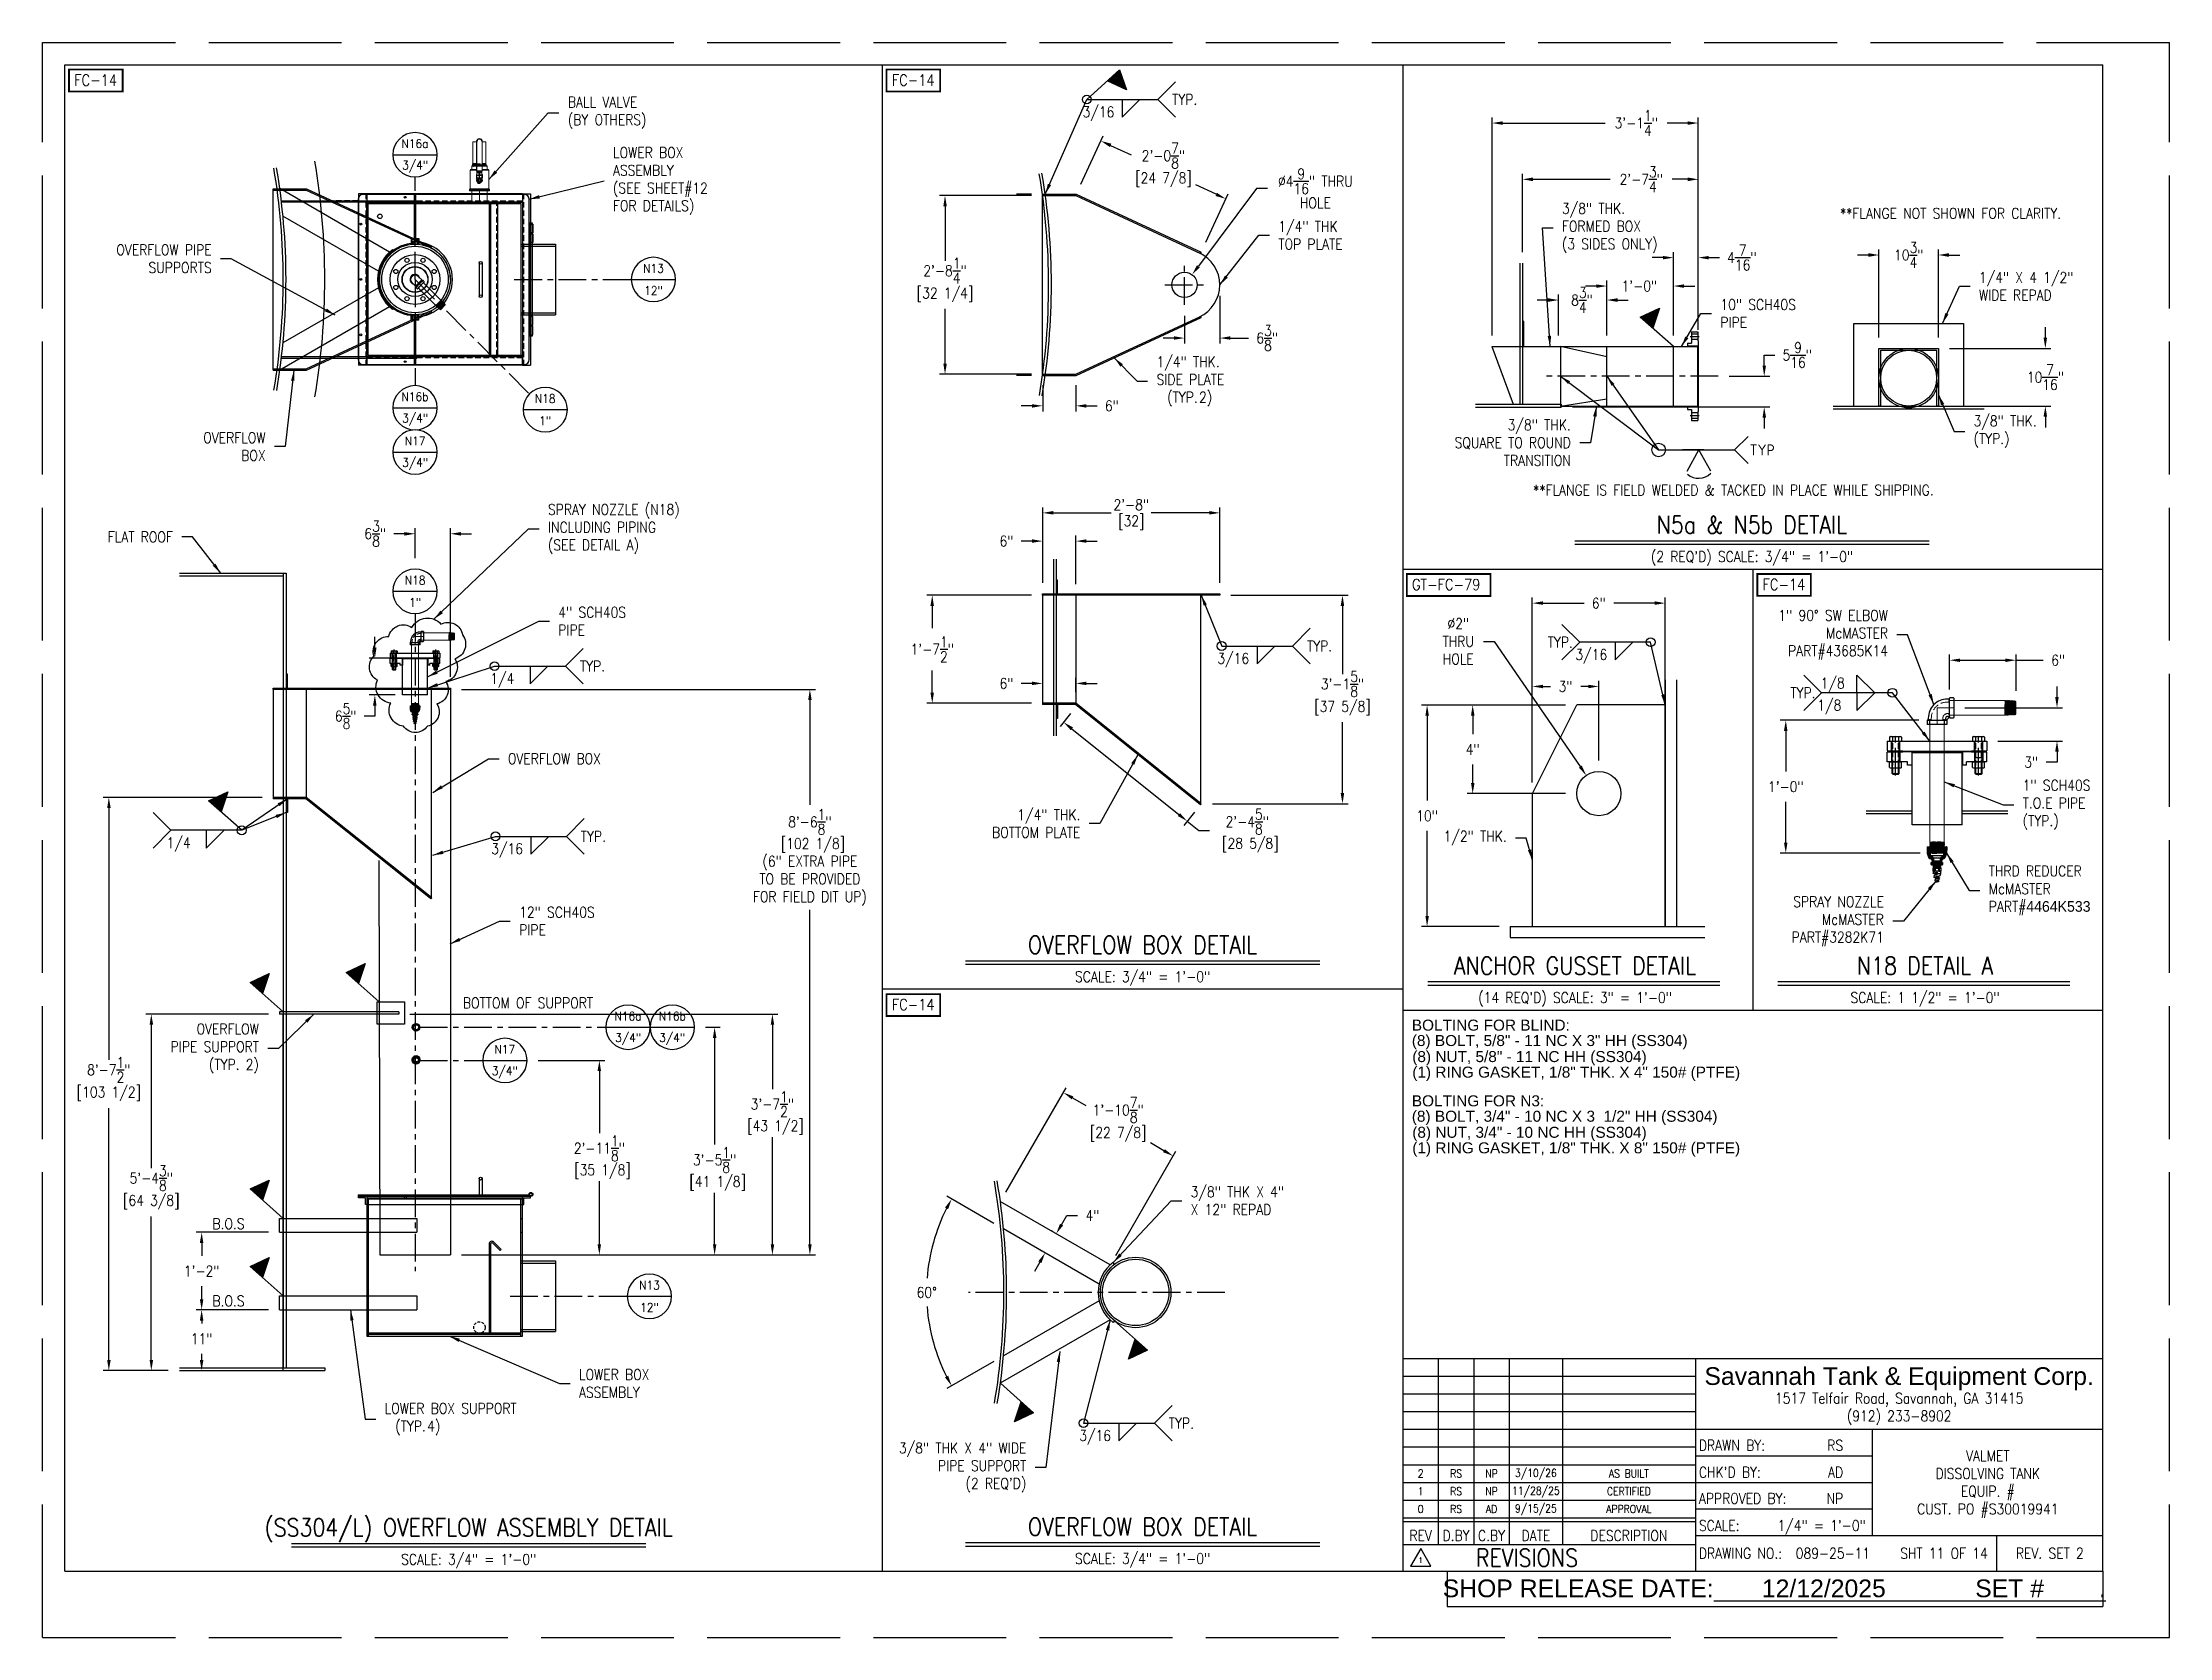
# Model space of a CAD drawing. Extents: x -36 to 1116, y 36 to 900.
import ezdxf
from ezdxf.enums import TextEntityAlignment as Align

# ---------------------------------------------------------------- set-up
doc = ezdxf.new("R2010")
doc.units = 0
doc.header["$LTSCALE"] = 12
doc.header["$MEASUREMENT"] = 0
doc.header["$PDMODE"] = 33
doc.header["$PDSIZE"] = -0.5
for name, pattern in [('AM_ISO02W050', [7.5, 6, -1.5]), ('CENTER', [2, 1.25, -0.25, 0.25, -0.25]), ('HIDDEN', [0.375, 0.25, -0.125]), ('HIDDEN2', [0.1875, 0.125, -0.0625]), ('SLD-Center', [0.75, 0.6, -0.05, 0.05, -0.05]), ('SLD-Dashed', [0.075, 0.05, -0.025]), ('SLD-Solid', [0])]:
    doc.linetypes.add(name, pattern=pattern)
doc.layers.get('0').update_dxf_attribs({"linetype": 'CONTINUOUS'})
doc.layers.get('Defpoints').update_dxf_attribs({"linetype": 'CONTINUOUS'})
for name, color, linetype in [('1.25x1.25x.25', 34, 'CONTINUOUS'), ('10 PIPE', 7, 'CONTINUOUS'), ('10-150-RFSO', 14, 'CONTINUOUS'), ('12 PIPE', 7, 'CONTINUOUS'), ('3-4-THRDCPLG', 14, 'CONTINUOUS'), ('4 PIPE', 7, 'CONTINUOUS'), ('4-150-BLIND', 14, 'CONTINUOUS'), ('4-150-RFSO', 14, 'CONTINUOUS'), ('4T-150-RFSO', 14, 'CONTINUOUS'), ('5-8-11NC-HHBOLT', 32, 'CONTINUOUS'), ('5-8-11NC-HHNUT', 32, 'CONTINUOUS'), ('6X20', 3, 'CONTINUOUS'), ('CENTER', 6, 'CENTER'), ('COVER', 3, 'CONTINUOUS'), ('DIM', 1, 'CONTINUOUS'), ('EXTERNALS', 3, 'CONTINUOUS'), ('HANDLE', 2, 'CONTINUOUS'), ('HATCH', 11, 'CONTINUOUS'), ('REPAD', 7, 'CONTINUOUS'), ('SHELL', 40, 'CONTINUOUS'), ('SHOP TAG', 11, 'CONTINUOUS'), ('TEXT', 4, 'CONTINUOUS')]:
    doc.layers.add(name, color=color, linetype=linetype)
doc.layers.add('AM_0', color=7, linetype='CONTINUOUS', lineweight=30)
doc.layers.add('AM_3', color=6, linetype='HIDDEN', lineweight=25)
doc.styles.add('ISOCP', font='ISOCP.SHX')
doc.styles.add('ROMANS', font='ROMANS.shx', dxfattribs={"width": 0.85, "height": 5.76})
doc.styles.get("Standard").update_dxf_attribs({"font": 'sanss___.ttf'})
doc.dimstyles.get("Standard").update_dxf_attribs({"dimtxt": 0.18, "dimasz": 0.18, "dimexe": 0.18, "dimexo": 0.0625, "dimgap": 0.09, "dimtad": 0, "dimtih": 1, "dimtoh": 1, "dimdec": 4, "dimzin": 0, "dimdsep": 46, "dimtxsty": 'Standard', "dimcen": 0.09, "dimadec": 0, "dimazin": 0, "dimtfac": 1, "dimtdec": 4, "dimtofl": 0, "dimtmove": 0, "dimatfit": 3, "dimfxl": 1, "dimtolj": 1, "dimtzin": 0, "dimarcsym": 0})
pattern_1 = [(315, (976.97438, 477.67537), (0.1414214, 0.1414214), [])]
pattern_2 = [(315, (159.16916, 547.29714), (0.0707107, 0.0707107), [])]

msp = doc.modelspace()

# ---------------------------------------------------------------- texts
at = {"layer": 'DIM', "style": 'ROMANS', "width": 0.85}
for s, p in [('3/16', (527.28902, 859.53936)), ('3/16', (600.35103, 563.47314)), ('3/16', (794.26079, 565.55527)), ('1/4', (206.52655, 552.57919)), ('1/8', (927.10235, 550.13117)), ('1/8', (925.23851, 538.15647)), ('1/4', (31.18725, 463.66602)), ('3/16', (207.0294, 460.37342)), ('3/16', (525.49179, 142.47247))]:
    msp.add_text(s, height=5.76, dxfattribs=at).set_placement(p)
for p in [(582.63936, 869.13936), (786.04738, 575.15527), (261.87689, 562.17919), (655.70137, 573.07314), (917.46398, 547.75647), (262.37974, 469.97342), (580.84213, 152.07247)]:
    msp.add_text('TYP.', height=5.76, dxfattribs=at).set_placement(p, align=Align.MIDDLE_CENTER)
for s, height, p in [('**FLANGE NOT SHOWN FOR CLARITY.', 5.76, (997.46311, 804.59906)), ('**FLANGE IS FIELD WELDED & TACKED IN PLACE WHILE SHIPPING.', 5.76, (879.8121, 654.64326)), ('N5a & N5b DETAIL', 9.6, (889.88409, 633.98302)), ('(2 REQ\'D) SCALE: 3/4" = 1\'-0"', 5.76, (889.88409, 618.62302)), ('OVERFLOW BOX DETAIL', 9.6, (559.83486, 406.40776)), ('ANCHOR GUSSET DETAIL', 9.6, (794.04919, 395.1067)), ('N18 DETAIL A', 9.6, (983.63176, 395.1067)), ('SCALE: 3/4" = 1\'-0"', 5.76, (559.83486, 391.04776)), ('BOTTOM OF SUPPORT', 5.76, (226.94431, 376.87343)), ('(14 REQ\'D) SCALE: 3" = 1\'-0"', 5.76, (794.04919, 379.7467)), ('SCALE: 1 1/2" = 1\'-0"', 5.76, (983.63176, 379.7467)), ('B.O.S', 5.76, (64.72621, 257.21013)), ('B.O.S', 5.76, (64.72621, 215.43224)), ('(SS304/L) OVERFLOW ASSEMBLY DETAIL', 9.6, (194.81852, 90.83416)), ('OVERFLOW BOX DETAIL', 9.6, (559.83486, 91.2)), ('SCALE: 3/4" = 1\'-0"', 5.76, (194.81852, 75.43692)), ('SCALE: 3/4" = 1\'-0"', 5.76, (559.83486, 75.84))]:
    msp.add_text(s, height=height, dxfattribs=at).set_placement(p, align=Align.CENTER)
at = {"layer": 'DIM'}
for s, insert, char_height, attachment_point, style in [('BALL VALVE\\P(BY OTHERS)', (248.50634, 861.98425), 5.76, 4, 'ROMANS'), ('LOWER BOX\\PASSEMBLY\\P(SEE SHEET#12 \\PFOR DETAILS)', (272.94935, 825.01604), 5.76, 4, 'ROMANS'), ('3/8" THK.\\PFORMED BOX\\P(3 SIDES ONLY)', (786.93576, 799.53007), 5.76, 4, 'ROMANS'), ('1/4" THK\\PTOP PLATE', (633.34894, 795.58632), 5.76, 4, 'ROMANS'), ('OVERFLOW PIPE\\PSUPPORTS', (55.57661, 782.90915), 5.76, 6, 'ROMANS'), ('1/4" X 4 1/2"\\PWIDE REPAD', (1012.79381, 767.93918), 5.76, 4, 'ROMANS'), ('10" SCH40S\\PPIPE', (872.77023, 753.22964), 5.76, 4, 'ROMANS'), ('1/4" THK.\\PSIDE PLATE\\P\\pxi-3,l4,t4;(TYP.^I2)', (567.36311, 716.48456), 5.76, 4, 'ROMANS'), ('3/8" THK.\\PSQUARE TO ROUND\\PTRANSITION', (791.77915, 683.22237), 5.76, 6, 'ROMANS'), ('3/8" THK.\\P(TYP.)', (1009.88398, 689.24078), 5.76, 4, 'ROMANS'), ('OVERFLOW\\PBOX', (84.82482, 681.0814), 5.76, 6, 'ROMANS'), ('TYP', (888.65751, 679.28086), 6, 4, 'ISOCP'), ('FLAT ROOF', (34.58389, 632.18774), 5.76, 6, 'ROMANS'), ('4" SCH40S\\PPIPE', (243.34602, 586.54142), 5.76, 4, 'ROMANS'), ('1" 90%%D SW ELBOW \\PMcMASTER\\PPART#43685K14', (963.54927, 579.13197), 5.76, 6, 'ROMANS'), ('OVERFLOW BOX', (216.04766, 512.03251), 5.76, 4, 'ROMANS'), ('1" SCH40S\\PT.O.E PIPE\\P(TYP.)', (1036.50319, 487.07144), 5.76, 4, 'ROMANS'), ('1/2" THK.', (757.06868, 469.03976), 5.76, 6, 'ROMANS'), ('THRD REDUCER\\PMcMASTER\\PPART#{\\fArial|b0|i0|c0|p34;\\W0.948;4464K533}', (1018.10459, 440.64641), 5.76, 4, 'ROMANS'), ('12" SCH40S\\PPIPE', (222.15274, 424.06319), 5.76, 4, 'ROMANS'), ('SPRAY NOZZLE\\PMcMASTER\\PPART#3282K71 ', (961.31468, 424.01961), 5.76, 6, 'ROMANS'), ('OVERFLOW\\PPIPE SUPPORT\\P\\pxi-3,l4,t4;(TYP.^I2)', (81.20218, 355.04912), 5.76, 6, 'ROMANS'), ('3/8" THK X 4" \\PX 12" REPAD', (585.8831, 272.59442), 5.76, 4, 'ROMANS'), ('LOWER BOX \\PASSEMBLY', (254.53434, 173.61349), 5.76, 4, 'ROMANS'), ('LOWER BOX SUPPORT\\P\\pxi-3,l4,t4;(TYP.^I4)', (149.26888, 154.30318), 5.76, 4, 'ROMANS')]:
    msp.add_mtext(s, dxfattribs=dict(at, insert=insert, char_height=char_height, attachment_point=attachment_point, style=style))
at = {"layer": 'DIM', "char_height": 5.76, "style": 'ROMANS'}
for s, insert, width, attachment_point in [('SPRAY NOZZLE (N18)\\PINCLUDING PIPING\\P(SEE DETAIL A)', (237.73521, 636.48473), 83.8556918, 4), ('1/4" THK.\\PBOTTOM PLATE', (526.13802, 476.88722), 68.6954748, 6), ('3/8" THK X 4" WIDE\\PPIPE SUPPORT\\P(2 REQ\'D)', (496.84698, 128.07943), 68.6954748, 6)]:
    msp.add_mtext(s, dxfattribs=dict(at, insert=insert, width=width, attachment_point=attachment_point))
at = {"layer": 'SHOP TAG'}
msp.add_text('SHOP RELEASE DATE:%%U       12/12/2025             SET #        .', height=9.6, dxfattribs=at).set_placement((901.97319, 62.60899), align=Align.MIDDLE_CENTER)
at = {"layer": 'TEXT'}
for s, p in [('BOLTING FOR BLIND:', (705.63926, 367.71166)), ('(8) BOLT, 5/8" - 11 NC X 3" HH (SS304)', (705.63926, 359.36852)), ('(8) NUT, 5/8" - 11 NC HH (SS304)', (705.887, 350.67492)), ('(1) RING GASKET, 1/8" THK. X 4" 150# (PTFE)', (705.887, 342.24822)), ('BOLTING FOR N3:', (705.63926, 326.70333)), ('(8) BOLT, 3/4" - 10 NC X 3  1/2" HH (SS304)', (705.63926, 318.36019)), ('(8) NUT, 3/4" - 10 NC HH (SS304)', (705.887, 309.66658)), ('(1) RING GASKET, 1/8" THK. X 8" 150# (PTFE)', (705.887, 301.23989))]:
    msp.add_text(s, height=5.9613275, dxfattribs=at).set_placement(p, align=Align.MIDDLE_LEFT)
msp.add_text('Savannah Tank & Equipment Corp.', height=9.6, dxfattribs=at).set_placement((969.6, 177.6), align=Align.MIDDLE_CENTER)
at = {"layer": 'TEXT', "style": 'ROMANS', "width": 0.85}
for s, height, p in [('1517 Telfair Road, Savannah, GA 31415', 5.76, (969.6, 165.6)), ('(912) 233-8902', 5.76, (969.6, 156)), ('DISSOLVING TANK', 5.76, (1017.6, 124.8)), ('VALMET', 5.76, (1017.6, 134.4)), ('EQUIP. #', 5.76, (1017.6, 115.2)), ('CUST. PO #S30019941', 5.76, (1017.6, 105.6)), ('REVISIONS', 9.6, (768.03486, 79.2)), ('REV. SET 2', 5.76, (1051.2, 81.6)), ('1', 2.88, (710.43486, 77.80148))]:
    msp.add_text(s, height=height, dxfattribs=at).set_placement(p, align=Align.MIDDLE_CENTER)
for s, p in [('DRAWN BY:', (861.12, 140.09634)), ("CHK'D BY:", (861.12, 125.51902)), ('APPROVED BY:', (861.12, 111.29634)), ('SCALE:', (861.12, 96.63941)), ('SCALE:', (861.12, 96.63729)), ('DRAWING NO.:', (861.12, 81.6)), ('089-25-11', (913.5893, 81.6))]:
    msp.add_text(s, height=5.76, dxfattribs=at).set_placement(p, align=Align.MIDDLE_LEFT)
for s, p in [('RS', (939.27187, 140.09634)), ('AD', (939.27187, 125.51902)), ('NP', (939.27187, 111.29634)), ('1/4" = 1\'-0"', (951.50788, 96.63729)), ('SHT 11 OF 14', (1017.59405, 81.6))]:
    msp.add_text(s, height=5.76, dxfattribs=at).set_placement(p, align=Align.MIDDLE_RIGHT)
for s, height, p in [('2', 4.32, (710.43486, 124.8)), ('RS', 4.32, (729.63486, 124.8)), ('NP', 4.32, (748.83486, 124.8)), ('3/10/26', 4.32, (772.83486, 124.8)), ('AS BUILT', 4.32, (823.21743, 124.8)), ('1', 4.32, (710.43486, 115.2)), ('RS', 4.32, (729.63486, 115.2)), ('NP', 4.32, (748.83486, 115.2)), ('11/28/25', 4.32, (772.83486, 115.2)), ('CERTIFIED', 4.32, (823.21743, 115.2)), ('0', 4.32, (710.43486, 105.6)), ('RS', 4.32, (729.63486, 105.6)), ('AD', 4.32, (748.83486, 105.6)), ('9/15/25', 4.32, (772.83486, 105.6)), ('APPROVAL', 4.32, (823.21743, 105.6)), ('REV', 5.76, (710.43486, 91.2)), ('D.BY', 5.76, (729.63486, 91.2)), ('C.BY', 5.76, (748.83486, 91.2)), ('DATE', 5.76, (772.83486, 91.2)), ('DESCRIPTION', 5.76, (823.21743, 91.2))]:
    msp.add_text(s, height=height, dxfattribs=at).set_placement(p, align=Align.MIDDLE)
at = {"layer": 'TEXT', "char_height": 6.048, "width": 117.1626667, "attachment_point": 1, "style": 'ROMANS'}
for s, insert in [('FC-14', (-18.82717, 882.62348)), ('FC-14', (424.00768, 882.62348)), ('GT-FC-79', (705.7477, 609.38296)), ('FC-14', (895.59026, 609.40649)), ('FC-14', (424.00768, 381.83124))]:
    msp.add_mtext(s, dxfattribs=dict(at, insert=insert))

# ---------------------------------------------------------------- blocks, each defined once
blk = doc.blocks.new('*D180')
at = {"layer": 'Defpoints', "color": 0, "transparency": 16777216}
for p in [(184.9, 549.6), (184.9, 243.2), (379.6, 243.2)]:
    blk.add_point(p, dxfattribs=at)
at = {"layer": 'DIM', "color": 0, "lineweight": -2, "transparency": 16777216}
for p, q in [((190.9, 549.6), (382.6, 549.6)), ((379.6, 543.8), (379.6, 487.1)), ((379.6, 249), (379.6, 430.1)), ((190.9, 243.2), (382.6, 243.2))]:
    blk.add_line(p, q, dxfattribs=at)
at = {"layer": 'DIM', "color": 0, "transparency": 16777216}
for points in [[(378.7, 543.8), (380.6, 543.8), (379.6, 549.6)], [(378.7, 249), (380.6, 249), (379.6, 243.2)]]:
    blk.add_solid(points, dxfattribs=at)
at = {"layer": 'DIM', "color": 0, "transparency": 16777216, "insert": (379.6, 458.6), "char_height": 5.76, "attachment_point": 5, "style": 'ROMANS'}
blk.add_mtext('\\A1;8\'-6{\\H1x;\\S1/8;}"\\P [102 1/8]\\P(6" EXTRA PIPE\\PTO BE PROVIDED\\PFOR FIELD DIT UP)', dxfattribs=at)
blk = doc.blocks.new('*D181')
at = {"layer": 'Defpoints', "color": 0, "transparency": 16777216}
for p in [(50.2, 213.5), (92.3, 213.5), (38.1, 180.6)]:
    blk.add_point(p, dxfattribs=at)
at = {"layer": 'DIM', "color": 0, "lineweight": -2, "transparency": 16777216}
for p, q in [((86.3, 213.5), (47.2, 213.5)), ((50.2, 207.7), (50.2, 206)), ((50.2, 186.3), (50.2, 189.6)), ((44.1, 180.6), (53.2, 180.6))]:
    blk.add_line(p, q, dxfattribs=at)
at = {"layer": 'DIM', "color": 0, "transparency": 16777216}
for points in [[(49.2, 207.7), (51.1, 207.7), (50.2, 213.5)], [(49.2, 186.3), (51.1, 186.3), (50.2, 180.6)]]:
    blk.add_solid(points, dxfattribs=at)
at = {"layer": 'DIM', "color": 0, "transparency": 16777216, "insert": (50.2, 197.8), "char_height": 5.76, "attachment_point": 5, "style": 'ROMANS'}
blk.add_mtext('\\A1;11"', dxfattribs=at)
blk = doc.blocks.new('*D182')
at = {"layer": 'Defpoints', "color": 0, "transparency": 16777216}
for p in [(50.2, 255.5), (92.3, 255.5), (92.3, 213.5)]:
    blk.add_point(p, dxfattribs=at)
at = {"layer": 'DIM', "color": 0, "lineweight": -2, "transparency": 16777216}
for p, q in [((86.3, 255.5), (47.2, 255.5)), ((50.2, 249.7), (50.2, 242.7)), ((50.2, 219.2), (50.2, 226.3)), ((86.3, 213.5), (47.2, 213.5))]:
    blk.add_line(p, q, dxfattribs=at)
at = {"layer": 'DIM', "color": 0, "transparency": 16777216}
for points in [[(49.2, 249.7), (51.1, 249.7), (50.2, 255.5)], [(49.2, 219.2), (51.1, 219.2), (50.2, 213.5)]]:
    blk.add_solid(points, dxfattribs=at)
at = {"layer": 'DIM', "color": 0, "transparency": 16777216, "insert": (50.2, 234.5), "char_height": 5.76, "attachment_point": 5, "style": 'ROMANS'}
blk.add_mtext('\\A1;1\'-2"', dxfattribs=at)
blk = doc.blocks.new('*D183')
at = {"layer": 'Defpoints', "color": 0, "transparency": 16777216}
for p in [(157, 373.7), (184.9, 243.2), (359.3, 243.2)]:
    blk.add_point(p, dxfattribs=at)
at = {"layer": 'DIM', "color": 0, "lineweight": -2, "transparency": 16777216}
for p, q in [((163, 373.7), (362.3, 373.7)), ((359.3, 367.9), (359.3, 333.1)), ((359.3, 249), (359.3, 307)), ((190.9, 243.2), (362.3, 243.2))]:
    blk.add_line(p, q, dxfattribs=at)
at = {"layer": 'DIM', "color": 0, "transparency": 16777216}
for points in [[(358.4, 367.9), (360.3, 367.9), (359.3, 373.7)], [(358.4, 249), (360.3, 249), (359.3, 243.2)]]:
    blk.add_solid(points, dxfattribs=at)
at = {"layer": 'DIM', "color": 0, "transparency": 16777216, "insert": (359.3, 320.1), "char_height": 5.76, "attachment_point": 5, "style": 'ROMANS'}
blk.add_mtext('\\A1;3\'-7{\\H1x;\\S1/2;}"\\P [43 1/2]', dxfattribs=at)
blk = doc.blocks.new('*D187')
at = {"layer": 'Defpoints', "color": 0, "transparency": 16777216}
for p in [(586.6, 774.2), (578.4, 763.2)]:
    blk.add_point(p, dxfattribs=at)
at = {"layer": 'DIM', "color": 0, "lineweight": -2, "transparency": 16777216}
for p, q in [((621.6, 821), (590.1, 778.8)), ((627.4, 821), (621.6, 821))]:
    blk.add_line(p, q, dxfattribs=at)
at = {"layer": 'DIM', "color": 0, "transparency": 16777216}
blk.add_solid([(589.3, 779.4), (590.8, 778.2), (586.6, 774.2)], dxfattribs=at)
at = {"layer": 'DIM', "color": 0, "transparency": 16777216, "insert": (653.4, 821), "char_height": 5.76, "attachment_point": 5, "style": 'ROMANS'}
blk.add_mtext('\\A1;∅4{\\H1x;\\S9/16;}" THRU\\PHOLE', dxfattribs=at)
blk = doc.blocks.new('*D188')
at = {"layer": 'Defpoints', "color": 0, "transparency": 16777216}
for p in [(505.7, 600.6), (445.9, 542.1), (505.7, 542.1)]:
    blk.add_point(p, dxfattribs=at)
at = {"layer": 'DIM', "color": 0, "lineweight": -2, "transparency": 16777216}
for p, q in [((499.7, 600.6), (442.9, 600.6)), ((445.9, 594.8), (445.9, 582.8)), ((445.9, 547.8), (445.9, 559.8)), ((499.7, 542.1), (442.9, 542.1))]:
    blk.add_line(p, q, dxfattribs=at)
at = {"layer": 'DIM', "color": 0, "transparency": 16777216}
for points in [[(444.9, 594.8), (446.8, 594.8), (445.9, 600.6)], [(444.9, 547.8), (446.8, 547.8), (445.9, 542.1)]]:
    blk.add_solid(points, dxfattribs=at)
at = {"layer": 'DIM', "color": 0, "transparency": 16777216, "insert": (445.9, 571.3), "char_height": 5.76, "attachment_point": 5, "style": 'ROMANS'}
blk.add_mtext('\\A1;1\'-7{\\H1x;\\S1/2;}"', dxfattribs=at)
blk = doc.blocks.new('*D189')
at = {"layer": 'Defpoints', "color": 0, "transparency": 16777216}
for p in [(601.7, 600.6), (668.1, 600.6), (591.6, 487.6)]:
    blk.add_point(p, dxfattribs=at)
at = {"layer": 'DIM', "color": 0, "lineweight": -2, "transparency": 16777216}
for p, q in [((607.7, 600.6), (671.1, 600.6)), ((668.1, 594.8), (668.1, 557.8)), ((668.1, 493.4), (668.1, 531.8)), ((597.6, 487.6), (671.1, 487.6))]:
    blk.add_line(p, q, dxfattribs=at)
at = {"layer": 'DIM', "color": 0, "transparency": 16777216}
for points in [[(667.1, 594.8), (669, 594.8), (668.1, 600.6)], [(667.1, 493.4), (669, 493.4), (668.1, 487.6)]]:
    blk.add_solid(points, dxfattribs=at)
at = {"layer": 'DIM', "color": 0, "transparency": 16777216, "char_height": 5.76, "attachment_point": 5, "style": 'ROMANS'}
for s, insert in [('\\A1;3\'-1{\\H1x;\\S5/8;}"', (668.1, 552.5)), ('\\A1;[37 5/8]', (668.1, 539.4))]:
    blk.add_mtext(s, dxfattribs=dict(at, insert=insert))
blk = doc.blocks.new('*D190')
at = {"layer": 'Defpoints', "color": 0, "transparency": 16777216}
for p in [(505.7, 629.9), (505.7, 601.3), (523.7, 600.6)]:
    blk.add_point(p, dxfattribs=at)
at = {"layer": 'DIM', "color": 0, "lineweight": -2, "transparency": 16777216}
for p, q in [((499.9, 629.9), (494.1, 629.9)), ((505.7, 607.3), (505.7, 632.9)), ((523.7, 606.6), (523.7, 632.9)), ((529.4, 629.9), (535.2, 629.9))]:
    blk.add_line(p, q, dxfattribs=at)
at = {"layer": 'DIM', "color": 0, "transparency": 16777216}
for points in [[(499.9, 630.9), (499.9, 629), (505.7, 629.9)], [(529.4, 630.9), (529.4, 629), (523.7, 629.9)]]:
    blk.add_solid(points, dxfattribs=at)
at = {"layer": 'DIM', "color": 0, "transparency": 16777216, "insert": (486.1, 629.9), "char_height": 5.76, "attachment_point": 5, "style": 'ROMANS'}
blk.add_mtext('\\A1;6"', dxfattribs=at)
blk = doc.blocks.new('*D191')
at = {"layer": 'Defpoints', "color": 0, "transparency": 16777216}
for p in [(505.7, 645.2), (505.7, 601.3), (601.7, 601.3)]:
    blk.add_point(p, dxfattribs=at)
at = {"layer": 'DIM', "color": 0, "lineweight": -2, "transparency": 16777216}
for p, q in [((505.7, 607.3), (505.7, 648.2)), ((511.4, 645.2), (542.8, 645.2)), ((595.9, 645.2), (564.5, 645.2)), ((601.7, 607.3), (601.7, 648.2))]:
    blk.add_line(p, q, dxfattribs=at)
at = {"layer": 'DIM', "color": 0, "transparency": 16777216}
for points in [[(511.4, 646.2), (511.4, 644.3), (505.7, 645.2)], [(595.9, 646.2), (595.9, 644.3), (601.7, 645.2)]]:
    blk.add_solid(points, dxfattribs=at)
at = {"layer": 'DIM', "color": 0, "transparency": 16777216, "char_height": 5.76, "attachment_point": 5, "style": 'ROMANS'}
for s, insert in [('\\A1;2\'-8"', (553.7, 649.6)), ('\\A1;[32]', (553.7, 639.9))]:
    blk.add_mtext(s, dxfattribs=dict(at, insert=insert))
blk = doc.blocks.new('*D192')
at = {"layer": 'Defpoints', "color": 0, "transparency": 16777216}
for p in [(523.8, 817.8), (604.9, 815.3), (591.5, 786.4)]:
    blk.add_point(p, dxfattribs=at)
at = {"layer": 'DIM', "color": 0, "lineweight": -2, "transparency": 16777216}
for p, q in [((526.4, 823.3), (538.5, 849.4)), ((542.5, 844.3), (553.6, 839.2)), ((599.7, 817.8), (588.6, 822.9)), ((594.1, 791.9), (606.2, 818.1))]:
    blk.add_line(p, q, dxfattribs=at)
at = {"layer": 'DIM', "color": 0, "transparency": 16777216}
for points in [[(542.9, 845.2), (542.1, 843.4), (537.2, 846.7)], [(600.1, 818.6), (599.3, 816.9), (604.9, 815.3)]]:
    blk.add_solid(points, dxfattribs=at)
at = {"layer": 'DIM', "color": 0, "transparency": 16777216, "char_height": 5.76, "attachment_point": 5, "style": 'ROMANS'}
for s, insert in [('\\A1;2\'-0{\\H1x;\\S7/8;}"', (571.1, 838.7)), ('\\A1;[24 7/8]', (571.1, 825.7))]:
    blk.add_mtext(s, dxfattribs=dict(at, insert=insert))
blk = doc.blocks.new('*D195')
at = {"layer": 'Defpoints', "color": 0, "transparency": 16777216}
for p in [(601.7, 768.7), (582.5, 757.9), (582.5, 739.9)]:
    blk.add_point(p, dxfattribs=at)
at = {"layer": 'DIM', "color": 0, "lineweight": -2, "transparency": 16777216}
for p, q in [((601.7, 762.7), (601.7, 736.9)), ((582.5, 751.9), (582.5, 736.9)), ((576.8, 739.9), (571, 739.9)), ((607.4, 739.9), (617.2, 739.9))]:
    blk.add_line(p, q, dxfattribs=at)
at = {"layer": 'DIM', "color": 0, "transparency": 16777216}
for points in [[(576.8, 740.9), (576.8, 739), (582.5, 739.9)], [(607.4, 740.9), (607.4, 739), (601.7, 739.9)]]:
    blk.add_solid(points, dxfattribs=at)
at = {"layer": 'DIM', "color": 0, "transparency": 16777216, "insert": (627.3, 739.9), "char_height": 5.76, "attachment_point": 5, "style": 'ROMANS'}
blk.add_mtext('\\A1;6{\\H1x;\\S3/8;}"', dxfattribs=at)
blk = doc.blocks.new('*D196')
at = {"layer": 'Defpoints', "color": 0, "transparency": 16777216}
for p in [(484.5, 257.3), (444.4, 240.5), (536.3, 227.4), (536.3, 218.4), (484.5, 188.5)]:
    blk.add_point(p, dxfattribs=at)
at = {"layer": 'DIM', "color": 0, "lineweight": -2, "transparency": 16777216}
for p, q in [((479.3, 260.3), (453.8, 275)), ((479.3, 185.5), (453.8, 170.8))]:
    blk.add_line(p, q, dxfattribs=at)
for start, end in [(153.2623, 175.6467), (184.3533, 206.7377)]:
    blk.add_arc((544, 222.9), 101.2, start, end, dxfattribs=at)
at = {"layer": 'DIM', "color": 0, "transparency": 16777216}
for points in [[(452.8, 268.9), (454.5, 268), (456.4, 273.5)], [(454.5, 177.8), (452.8, 176.9), (456.4, 172.3)]]:
    blk.add_solid(points, dxfattribs=at)
at = {"layer": 'DIM', "color": 0, "transparency": 16777216, "insert": (442.9, 222.9), "char_height": 5.76, "attachment_point": 5, "style": 'ROMANS'}
blk.add_mtext('\\A1;60°', dxfattribs=at)
blk = doc.blocks.new('*D197')
at = {"layer": 'Defpoints', "color": 0, "transparency": 16777216}
for p in [(576.4, 296.8), (482.8, 272.1), (542.3, 237.8)]:
    blk.add_point(p, dxfattribs=at)
at = {"layer": 'DIM', "color": 0, "lineweight": -2, "transparency": 16777216}
for p, q in [((485.8, 277.3), (518.4, 333.8)), ((521.9, 328.3), (529.1, 324.1)), ((571.4, 299.7), (564.1, 303.9)), ((545.3, 243), (577.9, 299.4))]:
    blk.add_line(p, q, dxfattribs=at)
at = {"layer": 'DIM', "color": 0, "transparency": 16777216}
for points in [[(522.3, 329.1), (521.4, 327.5), (516.9, 331.2)], [(571.9, 300.5), (570.9, 298.9), (576.4, 296.8)]]:
    blk.add_solid(points, dxfattribs=at)
at = {"layer": 'DIM', "color": 0, "transparency": 16777216, "char_height": 5.76, "attachment_point": 5, "style": 'ROMANS'}
for s, insert in [('\\A1;1\'-10{\\H1x;\\S7/8;}"', (546.6, 321.7)), ('\\A1;[22 7/8]', (546.6, 308.6))]:
    blk.add_mtext(s, dxfattribs=dict(at, insert=insert))
blk = doc.blocks.new('Nozzle Callout')
blk.add_line((0.25, 0), (-0.25, 0))
blk.add_circle((0, 0), 0.25)
at = {"style": 'ROMANS', "width": 0.9}
for tag, p in [('NZ-ID', (0, 0.125)), ('NZ-SZ', (0, -0.125))]:
    blk.add_attdef(tag, text='', height=0.0975, dxfattribs=at).set_placement(p, align=Align.MIDDLE)
blk = doc.blocks.new('*D199')
at = {"layer": 'Defpoints', "color": 0, "transparency": 16777216}
for p in [(317.1, 366.6), (184.9, 243.2), (328, 243.2)]:
    blk.add_point(p, dxfattribs=at)
at = {"layer": 'DIM', "color": 0, "lineweight": -2, "transparency": 16777216}
for p, q in [((323.1, 366.6), (331, 366.6)), ((328, 360.8), (328, 303)), ((328, 249), (328, 276.9)), ((190.9, 243.2), (331, 243.2))]:
    blk.add_line(p, q, dxfattribs=at)
at = {"layer": 'DIM', "color": 0, "transparency": 16777216}
for points in [[(327.1, 360.8), (329, 360.8), (328, 366.6)], [(327.1, 249), (329, 249), (328, 243.2)]]:
    blk.add_solid(points, dxfattribs=at)
at = {"layer": 'DIM', "color": 0, "transparency": 16777216, "insert": (328, 289.9), "char_height": 5.76, "attachment_point": 5, "style": 'ROMANS'}
blk.add_mtext('\\A1;3\'-5{\\H1x;\\S1/8;}"\\P [41 1/8]', dxfattribs=at)
blk = doc.blocks.new('*D200')
at = {"layer": 'Defpoints', "color": 0, "transparency": 16777216}
for p in [(226.5, 348.6), (184.9, 243.2), (265.6, 243.2)]:
    blk.add_point(p, dxfattribs=at)
at = {"layer": 'DIM', "color": 0, "lineweight": -2, "transparency": 16777216}
for p, q in [((232.5, 348.6), (268.6, 348.6)), ((265.6, 342.8), (265.6, 309.2)), ((265.6, 249), (265.6, 283.2)), ((190.9, 243.2), (268.6, 243.2))]:
    blk.add_line(p, q, dxfattribs=at)
at = {"layer": 'DIM', "color": 0, "transparency": 16777216}
for points in [[(264.6, 342.8), (266.5, 342.8), (265.6, 348.6)], [(264.6, 249), (266.5, 249), (265.6, 243.2)]]:
    blk.add_solid(points, dxfattribs=at)
at = {"layer": 'DIM', "color": 0, "transparency": 16777216, "insert": (265.6, 296.2), "char_height": 5.76, "attachment_point": 5, "style": 'ROMANS'}
blk.add_mtext('\\A1;2\'-11{\\H1x;\\S1/8;}"\\P [35 1/8]', dxfattribs=at)
blk = doc.blocks.new('*D201')
at = {"layer": 'Defpoints', "color": 0, "transparency": 16777216}
for p in [(505.7, 720.3), (523.7, 720.3), (505.7, 703.2)]:
    blk.add_point(p, dxfattribs=at)
at = {"layer": 'DIM', "color": 0, "lineweight": -2, "transparency": 16777216}
for p, q in [((505.7, 714.3), (505.7, 700.2)), ((523.7, 714.3), (523.7, 700.2)), ((499.9, 703.2), (494.1, 703.2)), ((529.4, 703.2), (535.2, 703.2))]:
    blk.add_line(p, q, dxfattribs=at)
at = {"layer": 'DIM', "color": 0, "transparency": 16777216}
for points in [[(499.9, 704.1), (499.9, 702.2), (505.7, 703.2)], [(529.4, 704.1), (529.4, 702.2), (523.7, 703.2)]]:
    blk.add_solid(points, dxfattribs=at)
at = {"layer": 'DIM', "color": 0, "transparency": 16777216, "insert": (543.2, 703.2), "char_height": 5.76, "attachment_point": 5, "style": 'ROMANS'}
blk.add_mtext('\\A1;6"', dxfattribs=at)
blk = doc.blocks.new('*D202')
at = {"layer": 'Defpoints', "color": 0, "transparency": 16777216}
for p in [(517, 531.8), (524.6, 541.3), (591.6, 487.6)]:
    blk.add_point(p, dxfattribs=at)
at = {"layer": 'DIM', "color": 0, "lineweight": -2, "transparency": 16777216}
for p, q in [((520.8, 536.6), (515.1, 529.5)), ((521.5, 528.2), (579.5, 481.8)), ((587.9, 483), (582.1, 475.8)), ((584, 478.2), (590.3, 473.1)), ((590.3, 473.1), (596.1, 473.1))]:
    blk.add_line(p, q, dxfattribs=at)
at = {"layer": 'DIM', "color": 0, "transparency": 16777216}
for points in [[(522.1, 529), (520.9, 527.5), (517, 531.8)], [(580.1, 482.5), (578.9, 481), (584, 478.2)]]:
    blk.add_solid(points, dxfattribs=at)
at = {"layer": 'DIM', "color": 0, "transparency": 16777216, "insert": (616.5, 473.1), "char_height": 5.76, "attachment_point": 5, "style": 'ROMANS'}
blk.add_mtext('\\A1;2\'-4{\\H1x;\\S5/8;}"\\P [28 5/8]', dxfattribs=at)
blk = doc.blocks.new('*D203')
at = {"layer": 'Defpoints', "color": 0, "transparency": 16777216}
for p in [(505.7, 552.8), (505.7, 542.1), (523.7, 542.1)]:
    blk.add_point(p, dxfattribs=at)
at = {"layer": 'DIM', "color": 0, "lineweight": -2, "transparency": 16777216}
for p, q in [((505.7, 548.1), (505.7, 555.8)), ((523.7, 548.1), (523.7, 555.8)), ((499.9, 552.8), (494.1, 552.8)), ((529.4, 552.8), (535.2, 552.8))]:
    blk.add_line(p, q, dxfattribs=at)
at = {"layer": 'DIM', "color": 0, "transparency": 16777216}
for points in [[(499.9, 553.8), (499.9, 551.9), (505.7, 552.8)], [(529.4, 553.8), (529.4, 551.9), (523.7, 552.8)]]:
    blk.add_solid(points, dxfattribs=at)
at = {"layer": 'DIM', "color": 0, "transparency": 16777216, "insert": (486.1, 552.8), "char_height": 5.76, "attachment_point": 5, "style": 'ROMANS'}
blk.add_mtext('\\A1;6"', dxfattribs=at)
blk = doc.blocks.new('*D204')
at = {"layer": 'Defpoints', "color": 0, "transparency": 16777216}
for p in [(505.7, 817.1), (452.8, 720.3), (505.7, 720.3)]:
    blk.add_point(p, dxfattribs=at)
at = {"layer": 'DIM', "color": 0, "lineweight": -2, "transparency": 16777216}
for p, q in [((499.7, 817.1), (449.8, 817.1)), ((452.8, 811.3), (452.8, 781.7)), ((452.8, 726.1), (452.8, 755.7)), ((499.7, 720.3), (449.8, 720.3))]:
    blk.add_line(p, q, dxfattribs=at)
at = {"layer": 'DIM', "color": 0, "transparency": 16777216}
for points in [[(451.9, 811.3), (453.8, 811.3), (452.8, 817.1)], [(451.9, 726.1), (453.8, 726.1), (452.8, 720.3)]]:
    blk.add_solid(points, dxfattribs=at)
at = {"layer": 'DIM', "color": 0, "transparency": 16777216, "char_height": 5.76, "attachment_point": 5, "style": 'ROMANS'}
for s, insert in [('\\A1;2\'-8{\\H1x;\\S1/4;}"', (452.8, 776.4)), ('\\A1;[32 1/4]', (452.8, 763.3))]:
    blk.add_mtext(s, dxfattribs=dict(at, insert=insert))
blk = doc.blocks.new('A$C0E4B500F')
at = {"layer": 'HATCH'}
blk.add_hatch(color=3, dxfattribs=at).paths.add_polyline_path([(10.5, 19.5), (0, 24), (0, 15)])
at = {"layer": 'DIM'}
for p, q in [((0, 0), (0, 24)), ((0, 24), (10.5, 19.5)), ((10.5, 19.5), (0, 15))]:
    blk.add_line(p, q, dxfattribs=at)
blk = doc.blocks.new('*D207')
at = {"layer": 'Defpoints', "color": 0, "transparency": 16777216}
for p in [(860.8, 856.4), (860.8, 738.3), (749.1, 735.3)]:
    blk.add_point(p, dxfattribs=at)
at = {"layer": 'DIM', "color": 0, "lineweight": -2, "transparency": 16777216}
for p, q in [((749.1, 741.3), (749.1, 859.4)), ((754.8, 856.4), (810.4, 856.4)), ((855, 856.4), (844, 856.4)), ((860.8, 744.3), (860.8, 859.4))]:
    blk.add_line(p, q, dxfattribs=at)
at = {"layer": 'DIM', "color": 0, "transparency": 16777216}
for points in [[(754.8, 857.3), (754.8, 855.4), (749.1, 856.4)], [(855, 857.3), (855, 855.4), (860.8, 856.4)]]:
    blk.add_solid(points, dxfattribs=at)
at = {"layer": 'DIM', "color": 0, "transparency": 16777216, "insert": (827.2, 856.4), "char_height": 5.76, "attachment_point": 5, "style": 'ROMANS'}
blk.add_mtext('\\A1;3\'-1{\\H1x;\\S1/4;}"', dxfattribs=at)
blk = doc.blocks.new('*D208')
at = {"layer": 'Defpoints', "color": 0, "transparency": 16777216}
for p in [(871.6, 719.2), (896.5, 719.2), (786.6, 702.6)]:
    blk.add_point(p, dxfattribs=at)
at = {"layer": 'DIM', "color": 0, "lineweight": -2, "transparency": 16777216}
for p, q in [((896.5, 725), (896.5, 730.7)), ((896.5, 730.7), (902.3, 730.7)), ((877.6, 719.2), (899.5, 719.2)), ((792.6, 702.6), (899.5, 702.6)), ((896.5, 696.8), (896.5, 691))]:
    blk.add_line(p, q, dxfattribs=at)
at = {"layer": 'DIM', "color": 0, "transparency": 16777216}
for points in [[(895.6, 725), (897.5, 725), (896.5, 719.2)], [(895.6, 696.8), (897.5, 696.8), (896.5, 702.6)]]:
    blk.add_solid(points, dxfattribs=at)
at = {"layer": 'DIM', "color": 0, "transparency": 16777216, "insert": (914.4, 730.7), "char_height": 5.76, "attachment_point": 5, "style": 'ROMANS'}
blk.add_mtext('\\A1;5{\\H1x;\\S9/16;}"', dxfattribs=at)
blk = doc.blocks.new('*D209')
at = {"layer": 'Defpoints', "color": 0, "transparency": 16777216}
for p in [(860.8, 825.9), (765.6, 780.4), (860.8, 738.3)]:
    blk.add_point(p, dxfattribs=at)
at = {"layer": 'DIM', "color": 0, "lineweight": -2, "transparency": 16777216}
for p, q in [((765.6, 786.4), (765.6, 828.9)), ((771.3, 825.9), (813.1, 825.9)), ((855, 825.9), (846.7, 825.9)), ((860.8, 744.3), (860.8, 828.9))]:
    blk.add_line(p, q, dxfattribs=at)
at = {"layer": 'DIM', "color": 0, "transparency": 16777216}
for points in [[(771.3, 826.9), (771.3, 824.9), (765.6, 825.9)], [(855, 826.9), (855, 824.9), (860.8, 825.9)]]:
    blk.add_solid(points, dxfattribs=at)
at = {"layer": 'DIM', "color": 0, "transparency": 16777216, "insert": (829.9, 825.9), "char_height": 5.76, "attachment_point": 5, "style": 'ROMANS'}
blk.add_mtext('\\A1;2\'-7{\\H1x;\\S3/4;}"', dxfattribs=at)
blk = doc.blocks.new('A$C7f54e743')
at = {"layer": 'COVER'}
for p, q in [((-6, 6), (-4, 10)), ((0, 10), (-4, 10)), ((0, 0), (0, 10)), ((-6, 0), (-6, 6)), ((-6, 0), (0, 0))]:
    blk.add_line(p, q, dxfattribs=at)
blk.add_circle((-3, 6), 1, dxfattribs=at)
blk = doc.blocks.new('*D211')
at = {"layer": 'Defpoints', "color": 0, "transparency": 16777216}
for p in [(842.9, 596.3), (842.9, 541.1), (770.9, 493.1)]:
    blk.add_point(p, dxfattribs=at)
at = {"layer": 'DIM', "color": 0, "lineweight": -2, "transparency": 16777216}
for p, q in [((770.9, 499.1), (770.9, 599.3)), ((842.9, 547.1), (842.9, 599.3)), ((776.7, 596.3), (798.9, 596.3)), ((837.2, 596.3), (815, 596.3))]:
    blk.add_line(p, q, dxfattribs=at)
at = {"layer": 'DIM', "color": 0, "transparency": 16777216}
for points in [[(776.7, 597.3), (776.7, 595.4), (770.9, 596.3)], [(837.2, 597.3), (837.2, 595.4), (842.9, 596.3)]]:
    blk.add_solid(points, dxfattribs=at)
at = {"layer": 'DIM', "color": 0, "transparency": 16777216, "insert": (806.9, 596.3), "char_height": 5.76, "attachment_point": 5, "style": 'ROMANS'}
blk.add_mtext('\\A1;6"', dxfattribs=at)
blk = doc.blocks.new('*D212')
at = {"layer": 'Defpoints', "color": 0, "transparency": 16777216}
for p in [(794.9, 541.1), (713.9, 421.1), (758.9, 421.1)]:
    blk.add_point(p, dxfattribs=at)
at = {"layer": 'DIM', "color": 0, "lineweight": -2, "transparency": 16777216}
for p, q in [((788.9, 541.1), (710.9, 541.1)), ((713.9, 535.4), (713.9, 489.4)), ((713.9, 426.9), (713.9, 472.9)), ((752.9, 421.1), (710.9, 421.1))]:
    blk.add_line(p, q, dxfattribs=at)
at = {"layer": 'DIM', "color": 0, "transparency": 16777216}
for points in [[(713, 535.4), (714.9, 535.4), (713.9, 541.1)], [(713, 426.9), (714.9, 426.9), (713.9, 421.1)]]:
    blk.add_solid(points, dxfattribs=at)
at = {"layer": 'DIM', "color": 0, "transparency": 16777216, "insert": (713.9, 481.1), "char_height": 5.76, "attachment_point": 5, "style": 'ROMANS'}
blk.add_mtext('\\A1;10"', dxfattribs=at)
blk = doc.blocks.new('*D213')
at = {"layer": 'Defpoints', "color": 0, "transparency": 16777216}
for p in [(806.9, 551.2), (806.9, 505.1), (770.9, 493.1)]:
    blk.add_point(p, dxfattribs=at)
at = {"layer": 'DIM', "color": 0, "lineweight": -2, "transparency": 16777216}
for p, q in [((770.9, 499.1), (770.9, 554.2)), ((806.9, 511.1), (806.9, 554.2)), ((776.7, 551.2), (780.8, 551.2)), ((801.2, 551.2), (797.1, 551.2))]:
    blk.add_line(p, q, dxfattribs=at)
at = {"layer": 'DIM', "color": 0, "transparency": 16777216}
for points in [[(776.7, 552.1), (776.7, 550.2), (770.9, 551.2)], [(801.2, 552.1), (801.2, 550.2), (806.9, 551.2)]]:
    blk.add_solid(points, dxfattribs=at)
at = {"layer": 'DIM', "color": 0, "transparency": 16777216, "insert": (788.9, 551.2), "char_height": 5.76, "attachment_point": 5, "style": 'ROMANS'}
blk.add_mtext('\\A1;3"', dxfattribs=at)
blk = doc.blocks.new('*D214')
at = {"layer": 'Defpoints', "color": 0, "transparency": 16777216}
for p in [(794.9, 541.1), (738.6, 493.1), (794.9, 493.1)]:
    blk.add_point(p, dxfattribs=at)
at = {"layer": 'DIM', "color": 0, "lineweight": -2, "transparency": 16777216}
for p, q in [((788.9, 541.1), (735.6, 541.1)), ((738.6, 535.4), (738.6, 525.4)), ((738.6, 498.9), (738.6, 508.9)), ((788.9, 493.1), (735.6, 493.1))]:
    blk.add_line(p, q, dxfattribs=at)
at = {"layer": 'DIM', "color": 0, "transparency": 16777216}
for points in [[(737.7, 535.4), (739.6, 535.4), (738.6, 541.1)], [(737.7, 498.9), (739.6, 498.9), (738.6, 493.1)]]:
    blk.add_solid(points, dxfattribs=at)
at = {"layer": 'DIM', "color": 0, "transparency": 16777216, "insert": (738.6, 517.1), "char_height": 5.76, "attachment_point": 5, "style": 'ROMANS'}
blk.add_mtext('\\A1;4"', dxfattribs=at)
blk = doc.blocks.new('*D215')
at = {"layer": 'Defpoints', "color": 0, "transparency": 16777216}
for p in [(800.1, 503), (813.7, 483.2)]:
    blk.add_point(p, dxfattribs=at)
at = {"layer": 'DIM', "color": 0, "lineweight": -2, "transparency": 16777216}
for p, q in [((744.5, 575.6), (750.3, 575.6)), ((750.3, 575.6), (796.9, 507.8))]:
    blk.add_line(p, q, dxfattribs=at)
at = {"layer": 'DIM', "color": 0, "transparency": 16777216}
blk.add_solid([(797.7, 508.3), (796.1, 507.2), (800.1, 503)], dxfattribs=at)
at = {"layer": 'DIM', "color": 0, "transparency": 16777216, "insert": (730.8, 575.6), "char_height": 5.76, "attachment_point": 5, "style": 'ROMANS'}
blk.add_mtext('\\A1;∅2"\\PTHRU\\PHOLE', dxfattribs=at)
blk = doc.blocks.new('*D216')
at = {"layer": 'Defpoints', "color": 0, "transparency": 16777216}
for p in [(158.5, 566.5), (144, 546.6), (161, 546.6)]:
    blk.add_point(p, dxfattribs=at)
at = {"layer": 'DIM', "color": 0, "lineweight": -2, "transparency": 16777216}
for p, q in [((144, 572.2), (144, 578)), ((152.5, 566.5), (141, 566.5)), ((155, 546.6), (141, 546.6)), ((144, 535.1), (138.2, 535.1)), ((144, 540.8), (144, 535.1))]:
    blk.add_line(p, q, dxfattribs=at)
at = {"layer": 'DIM', "color": 0, "transparency": 16777216}
for points in [[(143, 572.2), (144.9, 572.2), (144, 566.5)], [(143, 540.8), (144.9, 540.8), (144, 546.6)]]:
    blk.add_solid(points, dxfattribs=at)
at = {"layer": 'DIM', "color": 0, "transparency": 16777216, "insert": (128.2, 535.1), "char_height": 5.76, "attachment_point": 5, "style": 'ROMANS'}
blk.add_mtext('\\A1;6{\\H1x;\\S5/8;}"', dxfattribs=at)
blk = doc.blocks.new('*D217')
at = {"layer": 'Defpoints', "color": 0, "transparency": 16777216}
for p in [(165.8, 633.9), (165.8, 614.7), (184.9, 550.3)]:
    blk.add_point(p, dxfattribs=at)
at = {"layer": 'DIM', "color": 0, "lineweight": -2, "transparency": 16777216}
for p, q in [((160, 633.9), (154.2, 633.9)), ((165.8, 620.7), (165.8, 636.9)), ((184.9, 556.3), (184.9, 636.9)), ((190.6, 633.9), (196.4, 633.9))]:
    blk.add_line(p, q, dxfattribs=at)
at = {"layer": 'DIM', "color": 0, "transparency": 16777216}
for points in [[(160, 634.8), (160, 632.9), (165.8, 633.9)], [(190.6, 634.8), (190.6, 632.9), (184.9, 633.9)]]:
    blk.add_solid(points, dxfattribs=at)
at = {"layer": 'DIM', "color": 0, "transparency": 16777216, "insert": (144.2, 633.9), "char_height": 5.76, "attachment_point": 5, "style": 'ROMANS'}
blk.add_mtext('\\A1;6{\\H1x;\\S3/8;}"', dxfattribs=at)
blk = doc.blocks.new('04T')
at = {"layer": '4T-150-RFSO'}
for centre, radius in [((0, 0), 4.5), ((-3.46, 1.44), 0.375), ((0, 0), 3.09), ((0, 0), 2.29), ((-1.44, 3.46), 0.375), ((1.44, 3.46), 0.375), ((3.46, 1.44), 0.375), ((-3.46, -1.44), 0.375), ((-1.44, -3.46), 0.375), ((1.44, -3.46), 0.375), ((3.46, -1.44), 0.375)]:
    blk.add_circle(centre, radius, dxfattribs=at)
at = {"layer": 'SHELL'}
blk.add_circle((0, 0), 2.34, dxfattribs=at)
blk = doc.blocks.new('A$Cff0bea57')
at = {"layer": '3-4-THRDCPLG'}
for p, q in [((-0.69, 1), (-0.69, 0)), ((-0.69, 1), (0.69, 1)), ((0.69, 0), (-0.69, 0)), ((-0.51, 0.45), (-0.53, 1)), ((-0.51, 0.45), (0.51, 0.45)), ((-0.46, 0.45), (-0.46, 0)), ((0.46, 0.45), (0.46, 0)), ((0.51, 0.45), (0.53, 1)), ((0.69, 1), (0.69, 0))]:
    blk.add_line(p, q, dxfattribs=at)
blk = doc.blocks.new('*D226')
at = {"layer": 'Defpoints', "color": 0, "transparency": 16777216}
for p in [(-0.1, 491.1), (88.9, 491.1), (38.1, 180.6)]:
    blk.add_point(p, dxfattribs=at)
at = {"layer": 'DIM', "color": 0, "lineweight": -2, "transparency": 16777216}
for p, q in [((82.9, 491.1), (-3.1, 491.1)), ((-0.1, 485.3), (-0.1, 348.9)), ((-0.1, 186.3), (-0.1, 322.8)), ((32.1, 180.6), (-3.1, 180.6))]:
    blk.add_line(p, q, dxfattribs=at)
at = {"layer": 'DIM', "color": 0, "transparency": 16777216}
for points in [[(-1, 485.3), (0.9, 485.3), (-0.1, 491.1)], [(-1, 186.3), (0.9, 186.3), (-0.1, 180.6)]]:
    blk.add_solid(points, dxfattribs=at)
at = {"layer": 'DIM', "color": 0, "transparency": 16777216, "char_height": 5.76, "attachment_point": 5, "style": 'ROMANS'}
for s, insert in [('\\A1;8\'-7{\\H1x;\\S1/2;}"', (-0.1, 343.5)), ('\\A1;[103 1/2]', (-0.1, 330.5))]:
    blk.add_mtext(s, dxfattribs=dict(at, insert=insert))
blk = doc.blocks.new('A$Cbd517a1e')
at = {"layer": '10 PIPE'}
for p, q in [((58.4, 15.3), (57.7, 16.2)), ((58.4, -15.3), (57.7, -16.2))]:
    blk.add_line(p, q, dxfattribs=at)
for radius in [19.1, 18]:
    blk.add_circle((69.9, 0), radius, dxfattribs=at)
blk.add_arc((69.9, 0), 20.3, 126.7811, 233.2189, dxfattribs=at)
at = {"layer": 'COVER'}
for p, q in [((56.1, 14.9), (-3.4, 49.2)), ((50.1, 4.5), (-1.6, 34.4)), ((50.1, -4.5), (-1.6, -34.4)), ((56.1, -14.9), (-3.4, -49.2))]:
    blk.add_line(p, q, dxfattribs=at)
blk = doc.blocks.new('*D228')
at = {"layer": 'Defpoints', "color": 0, "transparency": 16777216}
for p in [(513, 254.7), (510.4, 242.3), (516.4, 252.7)]:
    blk.add_point(p, dxfattribs=at)
at = {"layer": 'DIM', "color": 0, "lineweight": -2, "transparency": 16777216}
for p, q in [((511.2, 255.7), (510.4, 256.2)), ((515.9, 259.6), (518.8, 264.6)), ((518.8, 264.6), (524.6, 264.6)), ((505.2, 245.3), (504.4, 245.8)), ((504.2, 239.3), (501.3, 234.3))]:
    blk.add_line(p, q, dxfattribs=at)
at = {"layer": 'DIM', "color": 0, "transparency": 16777216}
for points in [[(515.1, 260.1), (516.8, 259.2), (513, 254.7)], [(503.3, 239.8), (505, 238.8), (507, 244.3)]]:
    blk.add_solid(points, dxfattribs=at)
at = {"layer": 'DIM', "color": 0, "transparency": 16777216, "insert": (532.7, 264.6), "char_height": 5.76, "attachment_point": 5, "style": 'ROMANS'}
blk.add_mtext('\\A1;4"', dxfattribs=at)
blk = doc.blocks.new('*D229')
at = {"layer": 'Defpoints', "color": 0, "transparency": 16777216}
for p in [(22.9, 373.7), (92.4, 373.7), (38.1, 180.6)]:
    blk.add_point(p, dxfattribs=at)
at = {"layer": 'DIM', "color": 0, "lineweight": -2, "transparency": 16777216}
for p, q in [((86.4, 373.7), (19.9, 373.7)), ((22.9, 367.9), (22.9, 290.2)), ((22.9, 186.3), (22.9, 264.1)), ((32.1, 180.6), (19.9, 180.6))]:
    blk.add_line(p, q, dxfattribs=at)
at = {"layer": 'DIM', "color": 0, "transparency": 16777216}
for points in [[(22, 367.9), (23.9, 367.9), (22.9, 373.7)], [(22, 186.3), (23.9, 186.3), (22.9, 180.6)]]:
    blk.add_solid(points, dxfattribs=at)
at = {"layer": 'DIM', "color": 0, "transparency": 16777216, "char_height": 5.76, "attachment_point": 5, "style": 'ROMANS'}
for s, insert in [('\\A1;5\'-4{\\H1x;\\S3/8;}"', (22.9, 284.8)), ('\\A1;[64 3/8]', (22.9, 271.8))]:
    blk.add_mtext(s, dxfattribs=dict(at, insert=insert))
blk = doc.blocks.new('*D234')
at = {"layer": 'Defpoints', "color": 0, "transparency": 16777216}
for p in [(847.4, 783.5), (860.8, 738.3), (847.4, 735.3)]:
    blk.add_point(p, dxfattribs=at)
at = {"layer": 'DIM', "color": 0, "lineweight": -2, "transparency": 16777216}
for p, q in [((841.6, 783.5), (835.8, 783.5)), ((847.4, 741.3), (847.4, 786.5)), ((860.8, 744.3), (860.8, 786.5)), ((866.5, 783.5), (872.3, 783.5))]:
    blk.add_line(p, q, dxfattribs=at)
at = {"layer": 'DIM', "color": 0, "transparency": 16777216}
for points in [[(841.6, 784.4), (841.6, 782.5), (847.4, 783.5)], [(866.5, 784.4), (866.5, 782.5), (860.8, 783.5)]]:
    blk.add_solid(points, dxfattribs=at)
at = {"layer": 'DIM', "color": 0, "transparency": 16777216, "insert": (884.4, 783.5), "char_height": 5.76, "attachment_point": 5, "style": 'ROMANS'}
blk.add_mtext('\\A1;4{\\H1x;\\S7/16;}"', dxfattribs=at)
blk = doc.blocks.new('*D235')
at = {"layer": 'Defpoints', "color": 0, "transparency": 16777216}
for p in [(811.3, 768.1), (811.3, 735.3), (847.4, 735.3)]:
    blk.add_point(p, dxfattribs=at)
at = {"layer": 'DIM', "color": 0, "lineweight": -2, "transparency": 16777216}
for p, q in [((805.5, 768.1), (799.8, 768.1)), ((811.3, 741.3), (811.3, 771.1)), ((847.4, 741.3), (847.4, 771.1)), ((853.1, 768.1), (858.9, 768.1))]:
    blk.add_line(p, q, dxfattribs=at)
at = {"layer": 'DIM', "color": 0, "transparency": 16777216}
for points in [[(805.5, 769), (805.5, 767.1), (811.3, 768.1)], [(853.1, 769), (853.1, 767.1), (847.4, 768.1)]]:
    blk.add_solid(points, dxfattribs=at)
at = {"layer": 'DIM', "color": 0, "transparency": 16777216, "insert": (828.9, 768.1), "char_height": 5.76, "attachment_point": 5, "style": 'ROMANS'}
blk.add_mtext('\\A1;1\'-0"', dxfattribs=at)
blk = doc.blocks.new('*D236')
at = {"layer": 'Defpoints', "color": 0, "transparency": 16777216}
for p in [(785.1, 760.5), (785.1, 735.3), (811.3, 735.3)]:
    blk.add_point(p, dxfattribs=at)
at = {"layer": 'DIM', "color": 0, "lineweight": -2, "transparency": 16777216}
for p, q in [((779.3, 760.5), (773.5, 760.5)), ((785.1, 741.3), (785.1, 763.5)), ((811.3, 741.3), (811.3, 763.5)), ((817.1, 760.5), (822.8, 760.5))]:
    blk.add_line(p, q, dxfattribs=at)
at = {"layer": 'DIM', "color": 0, "transparency": 16777216}
for points in [[(779.3, 761.5), (779.3, 759.5), (785.1, 760.5)], [(817.1, 761.5), (817.1, 759.5), (811.3, 760.5)]]:
    blk.add_solid(points, dxfattribs=at)
at = {"layer": 'DIM', "color": 0, "transparency": 16777216, "insert": (797.8, 760.5), "char_height": 5.76, "attachment_point": 5, "style": 'ROMANS'}
blk.add_mtext('\\A1;8{\\H1x;\\S3/4;}"', dxfattribs=at)
blk = doc.blocks.new('*D237')
at = {"layer": 'Defpoints', "color": 0, "transparency": 16777216}
for p in [(990.9, 784.9), (958.6, 734.3), (990.9, 734.3)]:
    blk.add_point(p, dxfattribs=at)
at = {"layer": 'DIM', "color": 0, "lineweight": -2, "transparency": 16777216}
for p, q in [((952.9, 784.9), (947.1, 784.9)), ((958.6, 740.3), (958.6, 787.9)), ((990.9, 740.3), (990.9, 787.9)), ((996.6, 784.9), (1002.4, 784.9))]:
    blk.add_line(p, q, dxfattribs=at)
at = {"layer": 'DIM', "color": 0, "transparency": 16777216}
for points in [[(952.9, 785.9), (952.9, 783.9), (958.6, 784.9)], [(996.6, 785.9), (996.6, 783.9), (990.9, 784.9)]]:
    blk.add_solid(points, dxfattribs=at)
at = {"layer": 'DIM', "color": 0, "transparency": 16777216, "insert": (974.8, 784.9), "char_height": 5.76, "attachment_point": 5, "style": 'ROMANS'}
blk.add_mtext('\\A1;10{\\H1x;\\S3/4;}"', dxfattribs=at)
blk = doc.blocks.new('*D238')
at = {"layer": 'Defpoints', "color": 0, "transparency": 16777216}
for p in [(990.9, 734.3), (990.9, 703.1), (1048.8, 703.1)]:
    blk.add_point(p, dxfattribs=at)
at = {"layer": 'DIM', "color": 0, "lineweight": -2, "transparency": 16777216}
for p, q in [((1048.8, 740.1), (1048.8, 745.8)), ((996.9, 734.3), (1051.8, 734.3)), ((996.9, 703.1), (1051.8, 703.1)), ((1048.8, 697.3), (1048.8, 691.5))]:
    blk.add_line(p, q, dxfattribs=at)
at = {"layer": 'DIM', "color": 0, "transparency": 16777216}
for points in [[(1047.8, 740.1), (1049.7, 740.1), (1048.8, 734.3)], [(1047.8, 697.3), (1049.7, 697.3), (1048.8, 703.1)]]:
    blk.add_solid(points, dxfattribs=at)
at = {"layer": 'DIM', "color": 0, "transparency": 16777216, "insert": (1048.8, 718.7), "char_height": 5.76, "attachment_point": 5, "style": 'ROMANS'}
blk.add_mtext('\\A1;10{\\H1x;\\S7/16;}"', dxfattribs=at)
blk = doc.blocks.new('A$C6575316b')
at = {"layer": '3-4-THRDCPLG'}
for centre, radius in [((-6.19, -64.75), 0.688), ((-6.19, -64.75), 0.525), ((-6.19, -64.75), 0.461), ((-6.19, -70.75), 0.688), ((-6.19, -70.75), 0.525), ((-6.19, -70.75), 0.461)]:
    blk.add_circle(centre, radius, dxfattribs=at)
at = {"layer": '3-4-THRDCPLG', "color": 2, "linetype": 'HIDDEN2'}
for centre in [(-6.19, -64.75), (-6.19, -70.75)]:
    blk.add_circle(centre, 0.508, dxfattribs=at)
blk = doc.blocks.new('*D243')
at = {"layer": 'Defpoints', "color": 0, "transparency": 16777216}
for p in [(908.2, 532.9), (986.2, 532.9), (986.9, 460.9)]:
    blk.add_point(p, dxfattribs=at)
at = {"layer": 'DIM', "color": 0, "lineweight": -2, "transparency": 16777216}
for p, q in [((980.2, 532.9), (905.2, 532.9)), ((908.2, 527.1), (908.2, 505.1)), ((908.2, 466.6), (908.2, 488.7)), ((980.9, 460.9), (905.2, 460.9))]:
    blk.add_line(p, q, dxfattribs=at)
at = {"layer": 'DIM', "color": 0, "transparency": 16777216}
for points in [[(907.2, 527.1), (909.1, 527.1), (908.2, 532.9)], [(907.2, 466.6), (909.1, 466.6), (908.2, 460.9)]]:
    blk.add_solid(points, dxfattribs=at)
at = {"layer": 'DIM', "color": 0, "transparency": 16777216, "insert": (908.2, 496.9), "char_height": 5.76, "attachment_point": 5, "style": 'ROMANS'}
blk.add_mtext('\\A1;1\'-0"', dxfattribs=at)
blk = doc.blocks.new('*D244')
at = {"layer": 'Defpoints', "color": 0, "transparency": 16777216}
for p in [(1032.9, 565.4), (996.9, 543.6), (1032.9, 542.8)]:
    blk.add_point(p, dxfattribs=at)
at = {"layer": 'DIM', "color": 0, "lineweight": -2, "transparency": 16777216}
for p, q in [((996.9, 549.6), (996.9, 568.4)), ((1002.6, 565.4), (1027.1, 565.4)), ((1032.9, 548.8), (1032.9, 568.4)), ((1032.9, 565.4), (1047.6, 565.4))]:
    blk.add_line(p, q, dxfattribs=at)
at = {"layer": 'DIM', "color": 0, "transparency": 16777216}
for points in [[(1002.6, 566.3), (1002.6, 564.4), (996.9, 565.4)], [(1027.1, 566.3), (1027.1, 564.4), (1032.9, 565.4)]]:
    blk.add_solid(points, dxfattribs=at)
at = {"layer": 'DIM', "color": 0, "transparency": 16777216, "insert": (1055.7, 565.4), "char_height": 5.76, "attachment_point": 5, "style": 'ROMANS'}
blk.add_mtext('\\A1;6"', dxfattribs=at)
blk = doc.blocks.new('*D247')
at = {"layer": 'Defpoints', "color": 0, "transparency": 16777216}
for p in [(999.1, 539.6), (1055.1, 539.6), (1017.1, 521.6)]:
    blk.add_point(p, dxfattribs=at)
at = {"layer": 'DIM', "color": 0, "lineweight": -2, "transparency": 16777216}
for p, q in [((1055.1, 545.4), (1055.1, 551.1)), ((1005.1, 539.6), (1058.1, 539.6)), ((1023.1, 521.6), (1058.1, 521.6)), ((1055.1, 510.1), (1049.3, 510.1)), ((1055.1, 515.9), (1055.1, 510.1))]:
    blk.add_line(p, q, dxfattribs=at)
at = {"layer": 'DIM', "color": 0, "transparency": 16777216}
for points in [[(1054.1, 545.4), (1056, 545.4), (1055.1, 539.6)], [(1054.1, 515.9), (1056, 515.9), (1055.1, 521.6)]]:
    blk.add_solid(points, dxfattribs=at)
at = {"layer": 'DIM', "color": 0, "transparency": 16777216, "insert": (1041.1, 510.1), "char_height": 5.76, "attachment_point": 5, "style": 'ROMANS'}
blk.add_mtext('\\A1;3"', dxfattribs=at)
blk = doc.blocks.new('A$C6d16d3d1')
at = {"color": 7, "linetype": 'SLD-Solid', "lineweight": 25}
for p, q in [((0, -0.87), (0, 0.87)), ((0.34, 0.9), (0.03, 0.9)), ((0.37, 0.86), (0.37, -0.87)), ((0.41, 0.88), (0.62, 1.09)), ((0.6, 1.47), (0.6, 1.15)), ((0.62, 1.13), (0.62, 1.13)), ((0.63, 1.5), (2.37, 1.5)), ((2.37, 1.12), (0.64, 1.12)), ((2.29, 0.93), (2.29, 1.06)), ((2.4, 1.15), (2.4, 1.47)), ((0.03, -0.9), (0.34, -0.9)), ((0.43, -0.79), (0.57, -0.79))]:
    blk.add_line(p, q, dxfattribs=at)
at = {"color": 8, "linetype": 'SLD-Dashed', "lineweight": 18}
for p, q in [((0, 0.67), (0.44, 0.67)), ((0.44, 0.67), (0.44, 0.52)), ((0.44, 0.52), (0.57, 0.52)), ((0.83, 1.5), (0.83, 1.06)), ((0.83, 1.06), (0.98, 1.06)), ((0.98, 0.93), (0.98, 1.06)), ((2.02, 0.93), (2.02, 1.06)), ((2.02, 1.06), (2.17, 1.06)), ((2.17, 1.5), (2.17, 1.06)), ((0, -0.67), (0.44, -0.67)), ((0.44, -0.52), (0.57, -0.52)), ((0.44, -0.52), (0.44, -0.67))]:
    blk.add_line(p, q, dxfattribs=at)
at = {"color": 8, "linetype": 'SLD-Center', "lineweight": 18}
for p, q in [((1.5, 0), (0, 0)), ((1.5, 1.5), (1.5, 0))]:
    blk.add_line(p, q, dxfattribs=at)
at = {"color": 8, "linetype": 'SLD-Solid', "lineweight": 25}
for p, q in [((0.57, 0.78), (0.43, 0.78)), ((0.72, 1.06), (0.72, 0.93))]:
    blk.add_line(p, q, dxfattribs=at)
at = {"color": 7, "linetype": 'SLD-Solid', "lineweight": 25}
for centre, radius, start, end in [((0.03, 0.87), 0.03, 90, 180), ((0.34, 0.87), 0.03, 38.1587, 90), ((0.57, 0.93), 1.72, 270, 0), ((0.63, 1.47), 0.03, 90, 180), ((0.63, 1.15), 0.03, 180, 231.8402), ((0.6, 1.11), 0.03, 314.9996, 51.7986), ((2.35, 1.06), 0.06, 90, 180), ((2.37, 1.47), 0.03, 0, 90), ((2.37, 1.15), 0.03, 270, 0), ((0.03, -0.87), 0.03, 180, 270), ((0.34, -0.87), 0.03, 270, 0), ((0.43, -0.85), 0.06, 90, 180)]:
    blk.add_arc(centre, radius, start, end, dxfattribs=at)
at = {"color": 8, "linetype": 'SLD-Solid', "lineweight": 25}
for centre, radius, start, end in [((0.39, 0.9), 0.03, 219.9015, 314.9609), ((0.57, 0.93), 0.149, 270, 0)]:
    blk.add_arc(centre, radius, start, end, dxfattribs=at)
at = {"color": 8, "linetype": 'SLD-Dashed', "lineweight": 18}
for radius in [1.45, 0.405]:
    blk.add_arc((0.57, 0.93), radius, 270, 0, dxfattribs=at)
at = {"color": 8, "linetype": 'SLD-Solid', "lineweight": 25}
for points, knots in [([(0.37, 0.88), (0.37, 0.88), (0.37, 0.88), (0.37, 0.88), (0.37, 0.88), (0.37, 0.88), (0.37, 0.88), (0.37, 0.88)], [0, 0, 0, 0, 0.277943, 0.492844, 0.70778, 0.922817, 1, 1, 1, 1]), ([(0.37, 0.86), (0.37, 0.86), (0.37, 0.87), (0.37, 0.87), (0.37, 0.87), (0.37, 0.88), (0.37, 0.88), (0.37, 0.88), (0.37, 0.88), (0.37, 0.88)], [0, 0, 0, 0, 0.25, 0.25, 0.5, 0.5, 0.75, 0.75, 1, 1, 1, 1]), ([(0.43, 0.78), (0.42, 0.78), (0.41, 0.78), (0.39, 0.8), (0.39, 0.8), (0.38, 0.81), (0.38, 0.82), (0.38, 0.82)], [0, 0, 0, 0, 0.5, 0.5, 0.75, 0.75, 1, 1, 1, 1]), ([(0.62, 1.13), (0.62, 1.13), (0.62, 1.13), (0.63, 1.13), (0.63, 1.13), (0.63, 1.13), (0.64, 1.12), (0.64, 1.12)], [0, 0, 0, 0, 0.5, 0.5, 0.75, 0.75, 1, 1, 1, 1]), ([(0.62, 1.13), (0.62, 1.13), (0.62, 1.13), (0.62, 1.13), (0.62, 1.13), (0.62, 1.13), (0.62, 1.13), (0.62, 1.13)], [0, 0, 0, 0, 0.135694, 0.351557, 0.567624, 0.783795, 1, 1, 1, 1]), ([(0.68, 1.12), (0.69, 1.12), (0.7, 1.11), (0.71, 1.1), (0.71, 1.09), (0.72, 1.08), (0.72, 1.07), (0.72, 1.06)], [0, 0, 0, 0, 0.5, 0.5, 0.75, 0.75, 1, 1, 1, 1])]:
    blk.add_open_spline(points, degree=3, knots=knots, dxfattribs=at)
blk = doc.blocks.new('A$C9caa3242')
at = {"color": 7, "linetype": 'SLD-Solid', "lineweight": 25}
for p, q in [((-0.31, 0.01), (-0.33, 0)), ((-0.33, 0), (-0.33, -0.06)), ((-0.33, 0), (0.32, 0)), ((-0.32, 0.31), (-0.32, 0.3)), ((-0.32, 0.25), (-0.32, 0.25)), ((-0.32, 0.2), (-0.32, 0.19)), ((-0.32, 0.14), (-0.32, 0.13)), ((-0.32, 0.09), (-0.32, 0.08)), ((-0.32, 0.03), (-0.32, 0.02)), ((-0.31, 0.53), (-0.31, 0.52)), ((-0.31, 0.48), (-0.31, 0.47)), ((-0.31, 0.42), (-0.31, 0.41)), ((-0.31, 0.36), (-0.31, 0.36)), ((-0.27, 0.6), (-0.29, 0.57)), ((-0.29, 0.11), (-0.29, 0.11)), ((-0.29, 0.06), (-0.29, 0.05)), ((-0.28, 0.45), (-0.28, 0.44)), ((-0.28, 0.39), (-0.28, 0.39)), ((-0.28, 0.34), (-0.28, 0.33)), ((-0.28, 0.28), (-0.28, 0.27)), ((-0.28, 0.23), (-0.28, 0.22)), ((-0.29, 0.17), (-0.29, 0.16)), ((-0.27, 0.6), (0.29, 0.6)), ((-0.27, 0.56), (-0.27, 0.55)), ((-0.27, 0.5), (-0.27, 0.5)), ((0.3, 0.59), (0.29, 0.6)), ((0.3, 0.59), (0.3, 0.59)), ((0.3, 0.58), (0.3, 0.59)), ((0.3, 0.52), (0.3, 0.53)), ((0.3, 0.47), (0.3, 0.48)), ((0.3, 0.41), (0.3, 0.42)), ((0.3, 0.36), (0.3, 0.36)), ((0.3, 0.3), (0.3, 0.31)), ((0.31, 0.25), (0.31, 0.25)), ((0.31, 0.19), (0.31, 0.2)), ((0.31, 0.14), (0.31, 0.14)), ((0.31, 0.08), (0.31, 0.09)), ((0.32, 0.02), (0.31, 0.03)), ((0.31, 0.03), (0.31, 0.03)), ((0.33, 0.55), (0.33, 0.56)), ((0.33, 0.56), (0.33, 0.56)), ((0.33, 0.56), (0.33, 0.56)), ((0.33, 0.5), (0.33, 0.5)), ((0.35, 0), (0.32, 0)), ((0.34, 0.44), (0.34, 0.45)), ((0.34, 0.38), (0.34, 0.39)), ((0.34, 0.33), (0.34, 0.34)), ((0.34, 0.27), (0.34, 0.28)), ((0.34, 0.22), (0.34, 0.23)), ((0.34, 0.16), (0.34, 0.17)), ((0.35, 0.11), (0.35, 0.11)), ((0.35, 0.05), (0.35, 0.06)), ((0.35, 0), (0.35, 0)), ((0.35, -0.06), (0.35, 0)), ((-0.33, -0.06), (-0.37, -0.07)), ((-0.37, -0.07), (-0.37, -0.31)), ((-0.37, -0.07), (-0.37, -0.07)), ((-0.37, -0.07), (-0.37, -0.31)), ((-0.37, -0.31), (-0.33, -0.33)), ((-0.37, -0.31), (-0.37, -0.31)), ((-0.33, -0.06), (0.35, -0.06)), ((-0.33, -0.33), (-0.33, -0.51)), ((0.35, -0.33), (-0.33, -0.33)), ((-0.27, -0.75), (-0.23, -0.89)), ((-0.16, -0.07), (-0.2, -0.07)), ((-0.2, -0.31), (-0.2, -0.07)), ((-0.2, -0.31), (-0.16, -0.31)), ((-0.17, -1.12), (-0.13, -1.27)), ((-0.16, -0.07), (-0.16, -0.31)), ((0.03, -0.43), (0, -0.43)), ((0.02, -0.54), (0.35, -0.54)), ((0.14, -1.27), (0.15, -1.27)), ((0.15, -1.27), (0.16, -1.25)), ((0.19, -0.31), (0.19, -0.07)), ((0.22, -0.07), (0.19, -0.07)), ((0.19, -0.31), (0.22, -0.31)), ((0.21, -1.08), (0.24, -0.94)), ((0.22, -0.07), (0.22, -0.31)), ((0.31, -0.7), (0.35, -0.54)), ((0.4, -0.07), (0.35, -0.06)), ((0.35, -0.33), (0.4, -0.31)), ((0.35, -0.54), (0.35, -0.33)), ((0.4, -0.31), (0.4, -0.07)), ((0.4, -0.07), (0.4, -0.07)), ((0.4, -0.31), (0.4, -0.07)), ((0.4, -0.31), (0.4, -0.31))]:
    blk.add_line(p, q, dxfattribs=at)
for points, knots in [([(-0.32, 0.31), (-0.32, 0.31), (-0.32, 0.31), (-0.32, 0.31), (-0.31, 0.31), (-0.31, 0.31), (-0.31, 0.31), (-0.31, 0.31), (-0.31, 0.31), (-0.3, 0.31), (-0.3, 0.31), (-0.3, 0.31), (-0.29, 0.31), (-0.29, 0.31), (-0.29, 0.31), (-0.28, 0.31), (-0.28, 0.31), (-0.27, 0.31), (-0.27, 0.31), (-0.26, 0.31), (-0.25, 0.31), (-0.25, 0.31), (-0.24, 0.31), (-0.23, 0.32), (-0.22, 0.32), (-0.22, 0.32), (-0.21, 0.32), (-0.2, 0.32), (-0.19, 0.32), (-0.18, 0.32), (-0.17, 0.32), (-0.16, 0.32), (-0.15, 0.32), (-0.15, 0.32), (-0.14, 0.32), (-0.13, 0.32), (-0.12, 0.32), (-0.11, 0.32), (-0.09, 0.32), (-0.08, 0.32), (-0.07, 0.32), (-0.06, 0.32), (-0.05, 0.32), (-0.04, 0.32), (-0.03, 0.32), (-0.02, 0.32), (-0.01, 0.32), (0, 0.32), (0.01, 0.32), (0.02, 0.32), (0.04, 0.32), (0.05, 0.32), (0.06, 0.32), (0.07, 0.32), (0.08, 0.32), (0.09, 0.32), (0.1, 0.32), (0.11, 0.33), (0.12, 0.33), (0.13, 0.33), (0.14, 0.33), (0.15, 0.33), (0.16, 0.33), (0.17, 0.33), (0.18, 0.33), (0.19, 0.33), (0.2, 0.33), (0.21, 0.33), (0.22, 0.33), (0.23, 0.33), (0.23, 0.33), (0.24, 0.33), (0.25, 0.33), (0.26, 0.33), (0.26, 0.33), (0.27, 0.33), (0.28, 0.33), (0.28, 0.33), (0.29, 0.33), (0.3, 0.33), (0.3, 0.33), (0.31, 0.33), (0.31, 0.33), (0.32, 0.33), (0.32, 0.33), (0.32, 0.33), (0.33, 0.33), (0.33, 0.33), (0.33, 0.33), (0.33, 0.33), (0.34, 0.33), (0.34, 0.34), (0.34, 0.34), (0.34, 0.34), (0.34, 0.34), (0.34, 0.34), (0.34, 0.34), (0.34, 0.34)], [0, 0, 0, 0, 0.0073563, 0.0178118, 0.0282702, 0.0387258, 0.0491726, 0.0599229, 0.0706827, 0.0814457, 0.0922055, 0.1029558, 0.1133997, 0.1238523, 0.1343078, 0.1447604, 0.1552043, 0.1659516, 0.1767083, 0.1874682, 0.198225, 0.2089723, 0.2194133, 0.2298629, 0.2403154, 0.2507651, 0.261206, 0.2719503, 0.282704, 0.2934609, 0.3042147, 0.3149589, 0.325397, 0.3358436, 0.3462932, 0.3567399, 0.3671779, 0.3779192, 0.3886699, 0.3994237, 0.4101744, 0.4209157, 0.4313507, 0.4417945, 0.4522411, 0.4626849, 0.4731199, 0.4838582, 0.4946058, 0.5053566, 0.5161043, 0.5268425, 0.5372746, 0.5477154, 0.5581591, 0.5685999, 0.5790321, 0.5897672, 0.6005119, 0.6112596, 0.6220043, 0.6327394, 0.6431686, 0.6536065, 0.6640472, 0.6744851, 0.6849143, 0.6956464, 0.706388, 0.7171327, 0.7278743, 0.7386065, 0.7490327, 0.7594676, 0.7699054, 0.7803403, 0.7907666, 0.8014957, 0.8122342, 0.8229759, 0.8337145, 0.8444436, 0.8548669, 0.8652989, 0.8757337, 0.8861656, 0.8965889, 0.907315, 0.9180505, 0.9287892, 0.9395247, 0.9502508, 0.9606712, 0.9711002, 0.9815321, 0.9919611, 1, 1, 1, 1]), ([(-0.28, 0.33), (-0.29, 0.33), (-0.3, 0.32), (-0.31, 0.31), (-0.32, 0.31)], [0, 0, 0, 0, 0.66603, 1, 1, 1, 1]), ([(0.34, 0.33), (0.34, 0.33), (0.34, 0.33), (0.34, 0.33), (0.34, 0.33), (0.34, 0.33), (0.34, 0.33), (0.33, 0.33), (0.33, 0.33), (0.33, 0.33), (0.33, 0.33), (0.32, 0.33), (0.32, 0.33), (0.32, 0.33), (0.31, 0.32), (0.31, 0.32), (0.3, 0.32), (0.3, 0.32), (0.29, 0.32), (0.28, 0.32), (0.28, 0.32), (0.27, 0.32), (0.26, 0.32), (0.26, 0.32), (0.25, 0.32), (0.24, 0.32), (0.23, 0.32), (0.23, 0.32), (0.22, 0.32), (0.21, 0.32), (0.2, 0.32), (0.19, 0.32), (0.18, 0.32), (0.17, 0.32), (0.16, 0.32), (0.15, 0.32), (0.14, 0.32), (0.13, 0.32), (0.12, 0.32), (0.11, 0.32), (0.1, 0.32), (0.09, 0.32), (0.08, 0.32), (0.07, 0.32), (0.06, 0.32), (0.05, 0.32), (0.04, 0.32), (0.02, 0.32), (0.01, 0.31), (0, 0.31), (-0.01, 0.31), (-0.02, 0.31), (-0.03, 0.31), (-0.04, 0.31), (-0.05, 0.31), (-0.06, 0.31), (-0.07, 0.31), (-0.08, 0.31), (-0.1, 0.31), (-0.11, 0.31), (-0.12, 0.31), (-0.13, 0.31), (-0.14, 0.31), (-0.15, 0.31), (-0.16, 0.31), (-0.16, 0.31), (-0.17, 0.31), (-0.18, 0.31), (-0.19, 0.31), (-0.2, 0.31), (-0.21, 0.31), (-0.22, 0.31), (-0.22, 0.31), (-0.23, 0.31), (-0.24, 0.31), (-0.25, 0.31), (-0.25, 0.31), (-0.26, 0.31), (-0.27, 0.31), (-0.27, 0.31), (-0.28, 0.31), (-0.28, 0.31), (-0.29, 0.3), (-0.29, 0.3), (-0.29, 0.3), (-0.3, 0.3), (-0.3, 0.3), (-0.31, 0.3), (-0.31, 0.3), (-0.31, 0.3), (-0.31, 0.3), (-0.31, 0.3), (-0.31, 0.3), (-0.32, 0.3), (-0.32, 0.3), (-0.32, 0.3), (-0.32, 0.3), (-0.32, 0.3), (-0.32, 0.3)], [0, 0, 0, 0, 0.004602, 0.015024, 0.025443, 0.035853, 0.046565, 0.057286, 0.068011, 0.078732, 0.089444, 0.099857, 0.110279, 0.120703, 0.131125, 0.141538, 0.152253, 0.162977, 0.173705, 0.184429, 0.195144, 0.20556, 0.215985, 0.226412, 0.236837, 0.247253, 0.257971, 0.268698, 0.279429, 0.290157, 0.300875, 0.311294, 0.321721, 0.332151, 0.342579, 0.352998, 0.363719, 0.374449, 0.385183, 0.395914, 0.406635, 0.417057, 0.427487, 0.43792, 0.448351, 0.458773, 0.469497, 0.48023, 0.490967, 0.501701, 0.512425, 0.52285, 0.533283, 0.543719, 0.554153, 0.564577, 0.575305, 0.586041, 0.596781, 0.607518, 0.618245, 0.628673, 0.639109, 0.649548, 0.659984, 0.670412, 0.681142, 0.691882, 0.702625, 0.713364, 0.724095, 0.734525, 0.744965, 0.755407, 0.765846, 0.776277, 0.78701, 0.797753, 0.808498, 0.819241, 0.829974, 0.840408, 0.85085, 0.861295, 0.871737, 0.882171, 0.892907, 0.903653, 0.914402, 0.925148, 0.935884, 0.94632, 0.956766, 0.967214, 0.977659, 0.988095, 0.998835, 1, 1, 1, 1]), ([(-0.32, 0.3), (-0.31, 0.3), (-0.3, 0.29), (-0.29, 0.28), (-0.28, 0.28)], [0, 0, 0, 0, 0.502507, 1, 1, 1, 1]), ([(-0.32, 0.25), (-0.32, 0.25), (-0.32, 0.25), (-0.32, 0.25), (-0.32, 0.25), (-0.31, 0.25), (-0.31, 0.25), (-0.31, 0.26), (-0.31, 0.26), (-0.31, 0.26), (-0.3, 0.26), (-0.3, 0.26), (-0.3, 0.26), (-0.29, 0.26), (-0.29, 0.26), (-0.28, 0.26), (-0.28, 0.26), (-0.27, 0.26), (-0.27, 0.26), (-0.26, 0.26), (-0.25, 0.26), (-0.25, 0.26), (-0.24, 0.26), (-0.23, 0.26), (-0.22, 0.26), (-0.22, 0.26), (-0.21, 0.26), (-0.2, 0.26), (-0.19, 0.26), (-0.18, 0.26), (-0.17, 0.26), (-0.16, 0.26), (-0.16, 0.26), (-0.15, 0.26), (-0.14, 0.26), (-0.13, 0.26), (-0.11, 0.26), (-0.1, 0.26), (-0.09, 0.26), (-0.08, 0.26), (-0.07, 0.26), (-0.06, 0.27), (-0.05, 0.27), (-0.04, 0.27), (-0.03, 0.27), (-0.02, 0.27), (-0.01, 0.27), (0, 0.27), (0.02, 0.27), (0.03, 0.27), (0.04, 0.27), (0.05, 0.27), (0.06, 0.27), (0.07, 0.27), (0.08, 0.27), (0.09, 0.27), (0.1, 0.27), (0.11, 0.27), (0.12, 0.27), (0.13, 0.27), (0.14, 0.27), (0.15, 0.27), (0.16, 0.27), (0.17, 0.27), (0.18, 0.27), (0.19, 0.27), (0.2, 0.27), (0.21, 0.27), (0.22, 0.27), (0.23, 0.27), (0.24, 0.27), (0.24, 0.27), (0.25, 0.27), (0.26, 0.27), (0.27, 0.28), (0.27, 0.28), (0.28, 0.28), (0.29, 0.28), (0.29, 0.28), (0.3, 0.28), (0.3, 0.28), (0.31, 0.28), (0.31, 0.28), (0.32, 0.28), (0.32, 0.28), (0.32, 0.28), (0.33, 0.28), (0.33, 0.28), (0.33, 0.28), (0.34, 0.28), (0.34, 0.28), (0.34, 0.28), (0.34, 0.28), (0.34, 0.28), (0.34, 0.28), (0.34, 0.28), (0.34, 0.28), (0.34, 0.28)], [0, 0, 0, 0, 0.0080165, 0.0187675, 0.0295281, 0.0402918, 0.0510523, 0.0618034, 0.072248, 0.0827013, 0.0931576, 0.1036109, 0.1140555, 0.1248036, 0.1355611, 0.1463217, 0.1570792, 0.1678273, 0.178269, 0.1887194, 0.1991727, 0.209623, 0.2200647, 0.2308098, 0.2415642, 0.2523219, 0.2630764, 0.2738214, 0.2842602, 0.2947076, 0.3051579, 0.3156054, 0.3260441, 0.3367861, 0.3475376, 0.3582922, 0.3690437, 0.3797857, 0.3902215, 0.400666, 0.4111134, 0.4215579, 0.4319937, 0.4427327, 0.4534811, 0.4642327, 0.4749811, 0.4857201, 0.496153, 0.5065945, 0.517039, 0.5274805, 0.5379134, 0.5486494, 0.5593948, 0.5701434, 0.5808888, 0.5916247, 0.6020547, 0.6124933, 0.6229348, 0.6333734, 0.6438033, 0.6545363, 0.6652787, 0.6760242, 0.6867666, 0.6974995, 0.7079265, 0.7183622, 0.7288008, 0.7392364, 0.7496635, 0.7603934, 0.7711327, 0.7818752, 0.7926146, 0.8033445, 0.8137686, 0.8242013, 0.834637, 0.8450697, 0.8554938, 0.8662207, 0.876957, 0.8876965, 0.8984328, 0.9091597, 0.9195808, 0.9300106, 0.9404433, 0.9508731, 0.9612942, 0.9720181, 0.9827514, 0.9934879, 1, 1, 1, 1]), ([(-0.28, 0.27), (-0.29, 0.27), (-0.29, 0.27), (-0.31, 0.26), (-0.31, 0.26), (-0.32, 0.25)], [0, 0, 0, 0, 0.388289, 0.618592, 1, 1, 1, 1]), ([(0.34, 0.27), (0.34, 0.27), (0.34, 0.27), (0.34, 0.27), (0.34, 0.27), (0.34, 0.27), (0.34, 0.27), (0.34, 0.27), (0.33, 0.27), (0.33, 0.27), (0.33, 0.27), (0.33, 0.27), (0.32, 0.27), (0.32, 0.27), (0.31, 0.27), (0.31, 0.27), (0.3, 0.27), (0.3, 0.27), (0.29, 0.27), (0.29, 0.27), (0.28, 0.27), (0.27, 0.27), (0.27, 0.27), (0.26, 0.27), (0.25, 0.27), (0.25, 0.27), (0.24, 0.27), (0.23, 0.27), (0.22, 0.27), (0.21, 0.27), (0.2, 0.26), (0.19, 0.26), (0.18, 0.26), (0.17, 0.26), (0.17, 0.26), (0.16, 0.26), (0.15, 0.26), (0.14, 0.26), (0.13, 0.26), (0.11, 0.26), (0.1, 0.26), (0.09, 0.26), (0.08, 0.26), (0.07, 0.26), (0.06, 0.26), (0.05, 0.26), (0.04, 0.26), (0.03, 0.26), (0.02, 0.26), (0.01, 0.26), (-0.01, 0.26), (-0.02, 0.26), (-0.03, 0.26), (-0.04, 0.26), (-0.05, 0.26), (-0.06, 0.26), (-0.07, 0.26), (-0.08, 0.26), (-0.09, 0.26), (-0.1, 0.26), (-0.11, 0.26), (-0.12, 0.26), (-0.13, 0.26), (-0.14, 0.26), (-0.15, 0.25), (-0.16, 0.25), (-0.17, 0.25), (-0.18, 0.25), (-0.19, 0.25), (-0.2, 0.25), (-0.21, 0.25), (-0.22, 0.25), (-0.22, 0.25), (-0.23, 0.25), (-0.24, 0.25), (-0.25, 0.25), (-0.25, 0.25), (-0.26, 0.25), (-0.27, 0.25), (-0.27, 0.25), (-0.28, 0.25), (-0.28, 0.25), (-0.29, 0.25), (-0.29, 0.25), (-0.3, 0.25), (-0.3, 0.25), (-0.3, 0.25), (-0.31, 0.25), (-0.31, 0.25), (-0.31, 0.25), (-0.31, 0.25), (-0.31, 0.25), (-0.32, 0.25), (-0.32, 0.25), (-0.32, 0.25), (-0.32, 0.25), (-0.32, 0.25), (-0.32, 0.25), (-0.32, 0.25)], [0, 0, 0, 0, 0.00221, 0.012929, 0.023639, 0.03405, 0.044469, 0.054891, 0.06531, 0.075721, 0.086433, 0.097156, 0.107881, 0.118603, 0.129316, 0.139729, 0.150151, 0.160576, 0.170998, 0.181412, 0.192127, 0.202853, 0.213581, 0.224306, 0.235022, 0.245438, 0.255863, 0.266291, 0.276716, 0.287132, 0.297851, 0.308579, 0.319311, 0.330039, 0.340757, 0.351177, 0.361605, 0.372036, 0.382464, 0.392883, 0.403605, 0.414336, 0.42507, 0.435801, 0.446523, 0.456945, 0.467376, 0.47781, 0.488241, 0.498663, 0.509388, 0.520122, 0.530859, 0.541593, 0.552318, 0.562743, 0.573177, 0.583614, 0.594048, 0.604473, 0.615201, 0.625938, 0.636678, 0.647415, 0.658143, 0.668571, 0.679008, 0.689447, 0.699884, 0.710312, 0.721043, 0.731783, 0.742527, 0.753267, 0.763998, 0.774429, 0.784868, 0.795311, 0.805751, 0.816182, 0.826915, 0.837659, 0.848405, 0.859148, 0.869882, 0.880316, 0.890758, 0.901204, 0.911647, 0.922081, 0.932817, 0.943564, 0.954313, 0.965059, 0.975796, 0.986233, 0.996678, 1, 1, 1, 1]), ([(-0.32, 0.25), (-0.31, 0.24), (-0.3, 0.24), (-0.29, 0.23), (-0.28, 0.23)], [0, 0, 0, 0, 0.50218, 1, 1, 1, 1]), ([(-0.32, 0.2), (-0.32, 0.2), (-0.32, 0.2), (-0.32, 0.2), (-0.32, 0.2), (-0.32, 0.2), (-0.31, 0.2), (-0.31, 0.2), (-0.31, 0.2), (-0.31, 0.2), (-0.3, 0.2), (-0.3, 0.2), (-0.3, 0.2), (-0.29, 0.2), (-0.29, 0.2), (-0.28, 0.2), (-0.28, 0.2), (-0.27, 0.2), (-0.27, 0.2), (-0.26, 0.2), (-0.25, 0.2), (-0.25, 0.2), (-0.24, 0.2), (-0.23, 0.2), (-0.22, 0.2), (-0.22, 0.2), (-0.21, 0.21), (-0.2, 0.21), (-0.19, 0.21), (-0.18, 0.21), (-0.17, 0.21), (-0.16, 0.21), (-0.15, 0.21), (-0.14, 0.21), (-0.13, 0.21), (-0.12, 0.21), (-0.11, 0.21), (-0.1, 0.21), (-0.09, 0.21), (-0.08, 0.21), (-0.07, 0.21), (-0.06, 0.21), (-0.05, 0.21), (-0.04, 0.21), (-0.03, 0.21), (-0.02, 0.21), (-0.01, 0.21), (0, 0.21), (0.02, 0.21), (0.03, 0.21), (0.04, 0.21), (0.05, 0.21), (0.06, 0.21), (0.07, 0.21), (0.08, 0.21), (0.09, 0.21), (0.1, 0.21), (0.11, 0.21), (0.13, 0.21), (0.14, 0.22), (0.15, 0.22), (0.16, 0.22), (0.17, 0.22), (0.18, 0.22), (0.19, 0.22), (0.2, 0.22), (0.2, 0.22), (0.21, 0.22), (0.22, 0.22), (0.23, 0.22), (0.24, 0.22), (0.25, 0.22), (0.25, 0.22), (0.26, 0.22), (0.27, 0.22), (0.28, 0.22), (0.28, 0.22), (0.29, 0.22), (0.29, 0.22), (0.3, 0.22), (0.31, 0.22), (0.31, 0.22), (0.32, 0.22), (0.32, 0.22), (0.32, 0.22), (0.33, 0.22), (0.33, 0.22), (0.33, 0.22), (0.34, 0.22), (0.34, 0.22), (0.34, 0.22), (0.34, 0.22), (0.34, 0.22), (0.34, 0.23), (0.34, 0.23), (0.34, 0.23), (0.34, 0.23), (0.34, 0.23)], [0, 0, 0, 0, 0.009899, 0.020651, 0.031097, 0.041551, 0.052008, 0.062463, 0.072908, 0.083658, 0.094416, 0.105178, 0.115936, 0.126685, 0.137128, 0.14758, 0.158034, 0.168485, 0.178928, 0.189674, 0.20043, 0.211188, 0.221944, 0.23269, 0.24313, 0.253578, 0.26403, 0.274478, 0.284918, 0.295661, 0.306414, 0.317169, 0.327922, 0.338665, 0.349102, 0.359547, 0.369996, 0.380441, 0.390878, 0.401618, 0.412368, 0.42312, 0.43387, 0.44461, 0.455044, 0.465487, 0.475932, 0.486375, 0.496809, 0.507546, 0.518292, 0.529042, 0.539789, 0.550526, 0.560957, 0.571396, 0.581839, 0.592279, 0.60271, 0.613444, 0.624187, 0.634934, 0.645677, 0.656411, 0.66684, 0.677276, 0.687716, 0.698153, 0.708581, 0.719312, 0.730053, 0.740796, 0.751537, 0.762268, 0.772693, 0.783127, 0.793563, 0.803997, 0.814423, 0.825151, 0.835888, 0.846629, 0.857366, 0.868094, 0.878517, 0.888947, 0.899381, 0.909812, 0.920234, 0.93096, 0.941694, 0.952432, 0.963166, 0.973891, 0.98431, 0.994738, 1, 1, 1, 1]), ([(-0.28, 0.22), (-0.29, 0.22), (-0.3, 0.21), (-0.31, 0.2), (-0.32, 0.2)], [0, 0, 0, 0, 0.503579, 1, 1, 1, 1]), ([(0.34, 0.22), (0.34, 0.22), (0.34, 0.22), (0.34, 0.22), (0.34, 0.22), (0.34, 0.22), (0.34, 0.22), (0.34, 0.22), (0.33, 0.22), (0.33, 0.22), (0.33, 0.22), (0.32, 0.21), (0.32, 0.21), (0.32, 0.21), (0.31, 0.21), (0.31, 0.21), (0.3, 0.21), (0.3, 0.21), (0.29, 0.21), (0.28, 0.21), (0.28, 0.21), (0.27, 0.21), (0.26, 0.21), (0.26, 0.21), (0.25, 0.21), (0.24, 0.21), (0.23, 0.21), (0.22, 0.21), (0.22, 0.21), (0.21, 0.21), (0.2, 0.21), (0.19, 0.21), (0.18, 0.21), (0.17, 0.21), (0.16, 0.21), (0.15, 0.21), (0.14, 0.21), (0.13, 0.21), (0.12, 0.21), (0.11, 0.21), (0.1, 0.21), (0.09, 0.21), (0.07, 0.21), (0.06, 0.21), (0.05, 0.2), (0.04, 0.2), (0.03, 0.2), (0.02, 0.2), (0.01, 0.2), (0, 0.2), (-0.01, 0.2), (-0.03, 0.2), (-0.04, 0.2), (-0.05, 0.2), (-0.06, 0.2), (-0.07, 0.2), (-0.08, 0.2), (-0.09, 0.2), (-0.1, 0.2), (-0.11, 0.2), (-0.12, 0.2), (-0.13, 0.2), (-0.14, 0.2), (-0.15, 0.2), (-0.16, 0.2), (-0.17, 0.2), (-0.18, 0.2), (-0.19, 0.2), (-0.2, 0.2), (-0.21, 0.2), (-0.22, 0.2), (-0.22, 0.2), (-0.23, 0.2), (-0.24, 0.2), (-0.25, 0.2), (-0.25, 0.2), (-0.26, 0.2), (-0.27, 0.2), (-0.27, 0.19), (-0.28, 0.19), (-0.28, 0.19), (-0.29, 0.19), (-0.29, 0.19), (-0.3, 0.19), (-0.3, 0.19), (-0.3, 0.19), (-0.31, 0.19), (-0.31, 0.19), (-0.31, 0.19), (-0.31, 0.19), (-0.32, 0.19), (-0.32, 0.19), (-0.32, 0.19), (-0.32, 0.19), (-0.32, 0.19), (-0.32, 0.19), (-0.32, 0.19), (-0.32, 0.19)], [0, 0, 0, 0, 0.009912, 0.020625, 0.031347, 0.042073, 0.052795, 0.063508, 0.073922, 0.084345, 0.09477, 0.105193, 0.115607, 0.126323, 0.137048, 0.147777, 0.158503, 0.169219, 0.179636, 0.190061, 0.200489, 0.210915, 0.221332, 0.232051, 0.242779, 0.253511, 0.264239, 0.274958, 0.285378, 0.295807, 0.306238, 0.316666, 0.327086, 0.337808, 0.34854, 0.359274, 0.370006, 0.380728, 0.39115, 0.401582, 0.412016, 0.422447, 0.43287, 0.443595, 0.45433, 0.465067, 0.475802, 0.486527, 0.496952, 0.507387, 0.517824, 0.528258, 0.538683, 0.549412, 0.560149, 0.57089, 0.581627, 0.592355, 0.602784, 0.613221, 0.623661, 0.634098, 0.644527, 0.655258, 0.665998, 0.676742, 0.687482, 0.698214, 0.708645, 0.719085, 0.729528, 0.739968, 0.750399, 0.761133, 0.771877, 0.782624, 0.793367, 0.804101, 0.814536, 0.824979, 0.835424, 0.845867, 0.856302, 0.867039, 0.877785, 0.888535, 0.899282, 0.910019, 0.920456, 0.930902, 0.941351, 0.951797, 0.962234, 0.972974, 0.983723, 0.994476, 1, 1, 1, 1]), ([(-0.32, 0.19), (-0.32, 0.19), (-0.32, 0.19), (-0.31, 0.18), (-0.31, 0.18), (-0.3, 0.18), (-0.3, 0.18), (-0.3, 0.18), (-0.29, 0.17), (-0.29, 0.17), (-0.29, 0.17), (-0.29, 0.17)], [0, 0, 0, 0, 0.114784, 0.232181, 0.344669, 0.452434, 0.555669, 0.678653, 0.795317, 0.906142, 1, 1, 1, 1]), ([(-0.32, 0.14), (-0.32, 0.14), (-0.32, 0.14), (-0.32, 0.14), (-0.32, 0.14), (-0.32, 0.14), (-0.32, 0.14), (-0.32, 0.14), (-0.31, 0.14), (-0.31, 0.14), (-0.31, 0.14), (-0.31, 0.14), (-0.3, 0.15), (-0.3, 0.15), (-0.29, 0.15), (-0.29, 0.15), (-0.28, 0.15), (-0.28, 0.15), (-0.27, 0.15), (-0.27, 0.15), (-0.26, 0.15), (-0.25, 0.15), (-0.25, 0.15), (-0.24, 0.15), (-0.23, 0.15), (-0.23, 0.15), (-0.22, 0.15), (-0.21, 0.15), (-0.2, 0.15), (-0.19, 0.15), (-0.18, 0.15), (-0.17, 0.15), (-0.16, 0.15), (-0.15, 0.15), (-0.14, 0.15), (-0.13, 0.15), (-0.12, 0.15), (-0.11, 0.15), (-0.1, 0.15), (-0.09, 0.15), (-0.08, 0.15), (-0.07, 0.15), (-0.06, 0.15), (-0.05, 0.15), (-0.04, 0.15), (-0.03, 0.16), (-0.02, 0.16), (0, 0.16), (0.01, 0.16), (0.02, 0.16), (0.03, 0.16), (0.04, 0.16), (0.05, 0.16), (0.06, 0.16), (0.07, 0.16), (0.08, 0.16), (0.1, 0.16), (0.11, 0.16), (0.12, 0.16), (0.13, 0.16), (0.14, 0.16), (0.15, 0.16), (0.16, 0.16), (0.17, 0.16), (0.18, 0.16), (0.19, 0.16), (0.2, 0.16), (0.21, 0.16), (0.22, 0.16), (0.22, 0.16), (0.23, 0.16), (0.24, 0.16), (0.25, 0.16), (0.26, 0.16), (0.26, 0.16), (0.27, 0.16), (0.28, 0.16), (0.28, 0.16), (0.29, 0.16), (0.3, 0.17), (0.3, 0.17), (0.31, 0.17), (0.31, 0.17), (0.32, 0.17), (0.32, 0.17), (0.33, 0.17), (0.33, 0.17), (0.33, 0.17), (0.33, 0.17), (0.34, 0.17), (0.34, 0.17), (0.34, 0.17), (0.34, 0.17), (0.34, 0.17), (0.34, 0.17), (0.34, 0.17), (0.34, 0.17), (0.34, 0.17), (0.34, 0.17)], [0, 0, 0, 0, 0.000406, 0.010867, 0.021324, 0.031773, 0.042525, 0.053287, 0.064052, 0.074813, 0.085566, 0.096012, 0.106466, 0.116924, 0.127378, 0.137824, 0.148573, 0.159332, 0.170094, 0.180853, 0.191602, 0.202045, 0.212497, 0.222951, 0.233403, 0.243846, 0.254592, 0.265348, 0.276107, 0.286863, 0.297609, 0.308049, 0.318498, 0.32895, 0.339398, 0.349838, 0.360582, 0.371335, 0.382091, 0.392843, 0.403587, 0.414024, 0.42447, 0.434919, 0.445364, 0.455802, 0.466542, 0.477292, 0.488045, 0.498794, 0.509535, 0.519969, 0.530412, 0.540858, 0.551301, 0.561735, 0.572473, 0.583219, 0.593969, 0.604716, 0.615454, 0.625885, 0.636325, 0.646768, 0.657208, 0.667639, 0.678374, 0.689118, 0.699865, 0.710608, 0.721343, 0.731771, 0.742208, 0.752648, 0.763086, 0.773514, 0.784245, 0.794986, 0.80573, 0.816471, 0.827202, 0.837628, 0.848062, 0.858499, 0.868934, 0.879359, 0.890088, 0.900826, 0.911567, 0.922304, 0.933033, 0.943455, 0.953887, 0.964321, 0.974752, 0.985175, 0.9959, 1, 1, 1, 1]), ([(-0.28, 0.16), (-0.29, 0.16), (-0.3, 0.15), (-0.31, 0.15), (-0.32, 0.14)], [0, 0, 0, 0, 0.503568, 1, 1, 1, 1]), ([(0.34, 0.16), (0.34, 0.16), (0.34, 0.16), (0.34, 0.16), (0.34, 0.16), (0.34, 0.16), (0.34, 0.16), (0.34, 0.16), (0.34, 0.16), (0.33, 0.16), (0.33, 0.16), (0.33, 0.16), (0.32, 0.16), (0.32, 0.16), (0.31, 0.16), (0.31, 0.16), (0.3, 0.16), (0.3, 0.16), (0.29, 0.16), (0.29, 0.16), (0.28, 0.16), (0.27, 0.16), (0.27, 0.16), (0.26, 0.16), (0.25, 0.16), (0.24, 0.16), (0.24, 0.15), (0.23, 0.15), (0.22, 0.15), (0.21, 0.15), (0.2, 0.15), (0.19, 0.15), (0.18, 0.15), (0.17, 0.15), (0.16, 0.15), (0.15, 0.15), (0.14, 0.15), (0.13, 0.15), (0.12, 0.15), (0.11, 0.15), (0.1, 0.15), (0.09, 0.15), (0.08, 0.15), (0.07, 0.15), (0.05, 0.15), (0.04, 0.15), (0.03, 0.15), (0.02, 0.15), (0.01, 0.15), (0, 0.15), (-0.01, 0.15), (-0.02, 0.15), (-0.04, 0.15), (-0.05, 0.15), (-0.06, 0.15), (-0.07, 0.15), (-0.08, 0.15), (-0.09, 0.15), (-0.1, 0.15), (-0.11, 0.14), (-0.12, 0.14), (-0.13, 0.14), (-0.14, 0.14), (-0.15, 0.14), (-0.16, 0.14), (-0.17, 0.14), (-0.18, 0.14), (-0.19, 0.14), (-0.2, 0.14), (-0.21, 0.14), (-0.21, 0.14), (-0.22, 0.14), (-0.23, 0.14), (-0.24, 0.14), (-0.25, 0.14), (-0.25, 0.14), (-0.26, 0.14), (-0.27, 0.14), (-0.27, 0.14), (-0.28, 0.14), (-0.28, 0.14), (-0.29, 0.14), (-0.29, 0.14), (-0.3, 0.14), (-0.3, 0.14), (-0.3, 0.14), (-0.31, 0.14), (-0.31, 0.14), (-0.31, 0.14), (-0.32, 0.14), (-0.32, 0.14), (-0.32, 0.14), (-0.32, 0.14), (-0.32, 0.13), (-0.32, 0.13), (-0.32, 0.13), (-0.32, 0.13), (-0.32, 0.13)], [0, 0, 0, 0, 0.008093, 0.018515, 0.02894, 0.039362, 0.049776, 0.060491, 0.071216, 0.081945, 0.09267, 0.103385, 0.113802, 0.124227, 0.134655, 0.14508, 0.155496, 0.166215, 0.176943, 0.187674, 0.198402, 0.209121, 0.21954, 0.229968, 0.240399, 0.250827, 0.261246, 0.271968, 0.282699, 0.293433, 0.304164, 0.314885, 0.325308, 0.335738, 0.346172, 0.356603, 0.367025, 0.37775, 0.388484, 0.399221, 0.409955, 0.42068, 0.431105, 0.441538, 0.451975, 0.462409, 0.472834, 0.483562, 0.494299, 0.505039, 0.515776, 0.526503, 0.536931, 0.547368, 0.557807, 0.568244, 0.578672, 0.589403, 0.600143, 0.610886, 0.621626, 0.632356, 0.642787, 0.653227, 0.663669, 0.674109, 0.68454, 0.695273, 0.706016, 0.716762, 0.727505, 0.738239, 0.748673, 0.759115, 0.76956, 0.780003, 0.790437, 0.801173, 0.811919, 0.822668, 0.833414, 0.844151, 0.854588, 0.865033, 0.875481, 0.885926, 0.896363, 0.907103, 0.917852, 0.928604, 0.939353, 0.950092, 0.960532, 0.97098, 0.981431, 0.991879, 1, 1, 1, 1]), ([(-0.32, 0.13), (-0.32, 0.13), (-0.3, 0.12), (-0.29, 0.12), (-0.29, 0.11)], [0, 0, 0, 0, 0.422597, 1, 1, 1, 1]), ([(-0.29, 0.11), (-0.29, 0.1), (-0.3, 0.1), (-0.32, 0.09), (-0.32, 0.09)], [0, 0, 0, 0, 0.50356, 1, 1, 1, 1]), ([(0.35, 0.11), (0.35, 0.11), (0.35, 0.11), (0.35, 0.11), (0.35, 0.11), (0.34, 0.11), (0.34, 0.11), (0.34, 0.1), (0.34, 0.1), (0.34, 0.1), (0.33, 0.1), (0.33, 0.1), (0.33, 0.1), (0.32, 0.1), (0.32, 0.1), (0.31, 0.1), (0.31, 0.1), (0.3, 0.1), (0.3, 0.1), (0.29, 0.1), (0.28, 0.1), (0.28, 0.1), (0.27, 0.1), (0.26, 0.1), (0.25, 0.1), (0.25, 0.1), (0.24, 0.1), (0.23, 0.1), (0.22, 0.1), (0.21, 0.1), (0.2, 0.1), (0.19, 0.1), (0.18, 0.1), (0.17, 0.1), (0.16, 0.1), (0.15, 0.1), (0.14, 0.1), (0.13, 0.1), (0.12, 0.1), (0.11, 0.1), (0.1, 0.1), (0.09, 0.09), (0.08, 0.09), (0.07, 0.09), (0.06, 0.09), (0.05, 0.09), (0.03, 0.09), (0.02, 0.09), (0.01, 0.09), (0, 0.09), (-0.01, 0.09), (-0.02, 0.09), (-0.03, 0.09), (-0.04, 0.09), (-0.05, 0.09), (-0.07, 0.09), (-0.08, 0.09), (-0.09, 0.09), (-0.1, 0.09), (-0.11, 0.09), (-0.12, 0.09), (-0.13, 0.09), (-0.14, 0.09), (-0.15, 0.09), (-0.16, 0.09), (-0.17, 0.09), (-0.18, 0.09), (-0.19, 0.09), (-0.2, 0.09), (-0.21, 0.09), (-0.21, 0.09), (-0.22, 0.09), (-0.23, 0.09), (-0.24, 0.09), (-0.25, 0.08), (-0.25, 0.08), (-0.26, 0.08), (-0.27, 0.08), (-0.27, 0.08), (-0.28, 0.08), (-0.28, 0.08), (-0.29, 0.08), (-0.29, 0.08), (-0.3, 0.08), (-0.3, 0.08), (-0.31, 0.08), (-0.31, 0.08), (-0.31, 0.08), (-0.31, 0.08), (-0.32, 0.08), (-0.32, 0.08), (-0.32, 0.08), (-0.32, 0.08), (-0.32, 0.08), (-0.32, 0.08), (-0.32, 0.08), (-0.32, 0.08), (-0.32, 0.08)], [0, 0, 0, 0, 0.0053824, 0.0161083, 0.026831, 0.0375443, 0.0479584, 0.0583811, 0.0688067, 0.0792294, 0.0896435, 0.1003598, 0.1110855, 0.1218143, 0.13254, 0.1432563, 0.1536732, 0.1640988, 0.1745273, 0.1849529, 0.1953699, 0.2060891, 0.2168178, 0.2275496, 0.2382783, 0.2489975, 0.2594174, 0.2698458, 0.2802772, 0.2907057, 0.3011255, 0.3118478, 0.3225794, 0.3333142, 0.3440458, 0.354768, 0.3651907, 0.3756221, 0.3860564, 0.3964877, 0.4069105, 0.4176356, 0.4283702, 0.439108, 0.4498426, 0.4605678, 0.4709934, 0.4814276, 0.4918648, 0.502299, 0.5127246, 0.5234528, 0.5341903, 0.5449311, 0.5556686, 0.5663968, 0.5768253, 0.5872624, 0.5977024, 0.6081396, 0.6185681, 0.6292992, 0.6400397, 0.6507834, 0.6615239, 0.672255, 0.6826864, 0.6931264, 0.7035693, 0.7140094, 0.7244407, 0.7351748, 0.7459183, 0.756665, 0.7674085, 0.7781425, 0.7885768, 0.7990197, 0.8094655, 0.8199084, 0.8303427, 0.8410797, 0.8518262, 0.8625758, 0.8733223, 0.8840593, 0.8944965, 0.9049422, 0.9153909, 0.9258367, 0.9362739, 0.9470139, 0.9577633, 0.9685159, 0.9792653, 0.9900053, 1, 1, 1, 1]), ([(-0.32, 0.09), (-0.32, 0.09), (-0.32, 0.09), (-0.32, 0.09), (-0.32, 0.09), (-0.32, 0.09), (-0.32, 0.09), (-0.32, 0.09), (-0.32, 0.09), (-0.31, 0.09), (-0.31, 0.09), (-0.31, 0.09), (-0.3, 0.09), (-0.3, 0.09), (-0.29, 0.09), (-0.29, 0.09), (-0.29, 0.09), (-0.28, 0.09), (-0.27, 0.09), (-0.27, 0.09), (-0.26, 0.09), (-0.26, 0.09), (-0.25, 0.09), (-0.24, 0.09), (-0.23, 0.09), (-0.23, 0.09), (-0.22, 0.09), (-0.21, 0.09), (-0.2, 0.09), (-0.19, 0.09), (-0.18, 0.1), (-0.17, 0.1), (-0.16, 0.1), (-0.15, 0.1), (-0.14, 0.1), (-0.13, 0.1), (-0.12, 0.1), (-0.11, 0.1), (-0.1, 0.1), (-0.09, 0.1), (-0.08, 0.1), (-0.07, 0.1), (-0.06, 0.1), (-0.05, 0.1), (-0.04, 0.1), (-0.03, 0.1), (-0.01, 0.1), (0, 0.1), (0.01, 0.1), (0.02, 0.1), (0.03, 0.1), (0.04, 0.1), (0.05, 0.1), (0.06, 0.1), (0.08, 0.1), (0.09, 0.1), (0.1, 0.1), (0.11, 0.1), (0.12, 0.1), (0.13, 0.1), (0.14, 0.1), (0.15, 0.1), (0.16, 0.1), (0.17, 0.1), (0.18, 0.11), (0.19, 0.11), (0.2, 0.11), (0.21, 0.11), (0.22, 0.11), (0.23, 0.11), (0.23, 0.11), (0.24, 0.11), (0.25, 0.11), (0.26, 0.11), (0.27, 0.11), (0.27, 0.11), (0.28, 0.11), (0.29, 0.11), (0.29, 0.11), (0.3, 0.11), (0.3, 0.11), (0.31, 0.11), (0.31, 0.11), (0.32, 0.11), (0.32, 0.11), (0.33, 0.11), (0.33, 0.11), (0.33, 0.11), (0.34, 0.11), (0.34, 0.11), (0.34, 0.11), (0.34, 0.11), (0.34, 0.11), (0.35, 0.11), (0.35, 0.11), (0.35, 0.11), (0.35, 0.11), (0.35, 0.11), (0.35, 0.11)], [0, 0, 0, 0, 0.001394, 0.012158, 0.022925, 0.033689, 0.044444, 0.054892, 0.065348, 0.075808, 0.086265, 0.096713, 0.107465, 0.118226, 0.12899, 0.139751, 0.150502, 0.160948, 0.171401, 0.181858, 0.192312, 0.202757, 0.213506, 0.224264, 0.235025, 0.245783, 0.256532, 0.266974, 0.277425, 0.287879, 0.29833, 0.308772, 0.319518, 0.330273, 0.341031, 0.351786, 0.362532, 0.372971, 0.383419, 0.39387, 0.404318, 0.414758, 0.425501, 0.436253, 0.447008, 0.45776, 0.468503, 0.478939, 0.489384, 0.499832, 0.510278, 0.520714, 0.531454, 0.542203, 0.552955, 0.563704, 0.574444, 0.584878, 0.59532, 0.605765, 0.616207, 0.626641, 0.637378, 0.648124, 0.658873, 0.669619, 0.680356, 0.690787, 0.701226, 0.711668, 0.722108, 0.732539, 0.743272, 0.754016, 0.764762, 0.775505, 0.786239, 0.796667, 0.807103, 0.817542, 0.827979, 0.838407, 0.849138, 0.859878, 0.870621, 0.881361, 0.892092, 0.902517, 0.912951, 0.923387, 0.933821, 0.944246, 0.954973, 0.965711, 0.976451, 0.987188, 0.997916, 1, 1, 1, 1]), ([(-0.32, 0.08), (-0.32, 0.08), (-0.31, 0.07), (-0.29, 0.06), (-0.29, 0.06)], [0, 0, 0, 0, 0.502502, 1, 1, 1, 1]), ([(-0.32, 0.03), (-0.32, 0.03), (-0.32, 0.03), (-0.32, 0.03), (-0.32, 0.03), (-0.32, 0.03), (-0.32, 0.03), (-0.32, 0.03), (-0.32, 0.03), (-0.31, 0.03), (-0.31, 0.03), (-0.31, 0.03), (-0.3, 0.03), (-0.3, 0.03), (-0.29, 0.04), (-0.29, 0.04), (-0.28, 0.04), (-0.28, 0.04), (-0.27, 0.04), (-0.26, 0.04), (-0.26, 0.04), (-0.25, 0.04), (-0.24, 0.04), (-0.24, 0.04), (-0.23, 0.04), (-0.22, 0.04), (-0.21, 0.04), (-0.2, 0.04), (-0.19, 0.04), (-0.19, 0.04), (-0.18, 0.04), (-0.17, 0.04), (-0.16, 0.04), (-0.15, 0.04), (-0.14, 0.04), (-0.13, 0.04), (-0.12, 0.04), (-0.1, 0.04), (-0.09, 0.04), (-0.08, 0.04), (-0.07, 0.04), (-0.06, 0.04), (-0.05, 0.04), (-0.04, 0.04), (-0.03, 0.04), (-0.02, 0.04), (-0.01, 0.04), (0.01, 0.04), (0.02, 0.05), (0.03, 0.05), (0.04, 0.05), (0.05, 0.05), (0.06, 0.05), (0.07, 0.05), (0.09, 0.05), (0.1, 0.05), (0.11, 0.05), (0.12, 0.05), (0.13, 0.05), (0.14, 0.05), (0.15, 0.05), (0.16, 0.05), (0.17, 0.05), (0.18, 0.05), (0.19, 0.05), (0.2, 0.05), (0.21, 0.05), (0.22, 0.05), (0.23, 0.05), (0.23, 0.05), (0.24, 0.05), (0.25, 0.05), (0.26, 0.05), (0.27, 0.05), (0.27, 0.05), (0.28, 0.05), (0.29, 0.05), (0.29, 0.05), (0.3, 0.05), (0.3, 0.05), (0.31, 0.05), (0.31, 0.05), (0.32, 0.05), (0.32, 0.06), (0.32, 0.06), (0.33, 0.06), (0.33, 0.06), (0.33, 0.06), (0.34, 0.06), (0.34, 0.06), (0.34, 0.06), (0.34, 0.06), (0.34, 0.06), (0.35, 0.06), (0.35, 0.06), (0.35, 0.06), (0.35, 0.06), (0.35, 0.06), (0.35, 0.06), (0.35, 0.06), (0.35, 0.06)], [0, 0, 0, 0, 0.010696, 0.021459, 0.032212, 0.04266, 0.053116, 0.063574, 0.07403, 0.084478, 0.095228, 0.105989, 0.116752, 0.127512, 0.138263, 0.148707, 0.15916, 0.169616, 0.180069, 0.190514, 0.201261, 0.212019, 0.222779, 0.233536, 0.244284, 0.254726, 0.265176, 0.275629, 0.286079, 0.296521, 0.307265, 0.31802, 0.328777, 0.339531, 0.350276, 0.360715, 0.371162, 0.381612, 0.39206, 0.402498, 0.41324, 0.423991, 0.434746, 0.445497, 0.456239, 0.466675, 0.477119, 0.487567, 0.498011, 0.508447, 0.519186, 0.529934, 0.540686, 0.551434, 0.562173, 0.572606, 0.583047, 0.593492, 0.603933, 0.614366, 0.625102, 0.635848, 0.646596, 0.657342, 0.668077, 0.678508, 0.688946, 0.699388, 0.709826, 0.720256, 0.730989, 0.741732, 0.752478, 0.76322, 0.773953, 0.782993, 0.792039, 0.801087, 0.810133, 0.819174, 0.828409, 0.83765, 0.846894, 0.856135, 0.86537, 0.87441, 0.883456, 0.892504, 0.90155, 0.910591, 0.919826, 0.929068, 0.938311, 0.947552, 0.956788, 0.96721, 0.977641, 0.988074, 0.998505, 1, 1, 1, 1]), ([(-0.29, 0.05), (-0.29, 0.05), (-0.31, 0.04), (-0.32, 0.04), (-0.32, 0.03)], [0, 0, 0, 0, 0.503596, 1, 1, 1, 1]), ([(0.35, 0.05), (0.35, 0.05), (0.35, 0.05), (0.35, 0.05), (0.35, 0.05), (0.35, 0.05), (0.34, 0.05), (0.34, 0.05), (0.34, 0.05), (0.34, 0.05), (0.33, 0.05), (0.33, 0.05), (0.33, 0.05), (0.32, 0.05), (0.32, 0.05), (0.31, 0.05), (0.31, 0.05), (0.3, 0.05), (0.3, 0.05), (0.29, 0.05), (0.29, 0.05), (0.28, 0.05), (0.27, 0.05), (0.27, 0.04), (0.26, 0.04), (0.25, 0.04), (0.24, 0.04), (0.23, 0.04), (0.22, 0.04), (0.22, 0.04), (0.21, 0.04), (0.2, 0.04), (0.19, 0.04), (0.18, 0.04), (0.17, 0.04), (0.16, 0.04), (0.15, 0.04), (0.14, 0.04), (0.13, 0.04), (0.12, 0.04), (0.1, 0.04), (0.09, 0.04), (0.08, 0.04), (0.07, 0.04), (0.06, 0.04), (0.05, 0.04), (0.04, 0.04), (0.03, 0.04), (0.01, 0.04), (0, 0.04), (-0.01, 0.04), (-0.02, 0.04), (-0.03, 0.04), (-0.04, 0.04), (-0.05, 0.04), (-0.06, 0.04), (-0.08, 0.03), (-0.09, 0.03), (-0.1, 0.03), (-0.11, 0.03), (-0.12, 0.03), (-0.13, 0.03), (-0.14, 0.03), (-0.15, 0.03), (-0.16, 0.03), (-0.17, 0.03), (-0.18, 0.03), (-0.19, 0.03), (-0.2, 0.03), (-0.21, 0.03), (-0.21, 0.03), (-0.22, 0.03), (-0.23, 0.03), (-0.24, 0.03), (-0.25, 0.03), (-0.25, 0.03), (-0.26, 0.03), (-0.27, 0.03), (-0.27, 0.03), (-0.28, 0.03), (-0.28, 0.03), (-0.29, 0.03), (-0.29, 0.03), (-0.3, 0.03), (-0.3, 0.03), (-0.31, 0.03), (-0.31, 0.03), (-0.31, 0.03), (-0.32, 0.03), (-0.32, 0.03), (-0.32, 0.02), (-0.32, 0.02), (-0.32, 0.02), (-0.32, 0.02), (-0.32, 0.02), (-0.32, 0.02), (-0.32, 0.02), (-0.32, 0.02), (-0.32, 0.02)], [0, 0, 0, 0, 0.003169, 0.013883, 0.024606, 0.035333, 0.046056, 0.05677, 0.067185, 0.077608, 0.088034, 0.098458, 0.108872, 0.119589, 0.130316, 0.141045, 0.151772, 0.162488, 0.172906, 0.183332, 0.193762, 0.204188, 0.214605, 0.225325, 0.236055, 0.246787, 0.257516, 0.268236, 0.278657, 0.289086, 0.299518, 0.309947, 0.320368, 0.33109, 0.341823, 0.352558, 0.36329, 0.374013, 0.384437, 0.394869, 0.405303, 0.415735, 0.426159, 0.436885, 0.44762, 0.458358, 0.469093, 0.479819, 0.490246, 0.50068, 0.511118, 0.521553, 0.531979, 0.542708, 0.553446, 0.564188, 0.574926, 0.585655, 0.596084, 0.606522, 0.616962, 0.6274, 0.637829, 0.648561, 0.659302, 0.670046, 0.680788, 0.691519, 0.701951, 0.712392, 0.722836, 0.733276, 0.743708, 0.754443, 0.765187, 0.775934, 0.786678, 0.797413, 0.807848, 0.818292, 0.828738, 0.839182, 0.849616, 0.860354, 0.871101, 0.881851, 0.892598, 0.903336, 0.913774, 0.92422, 0.93467, 0.945116, 0.955554, 0.966294, 0.977044, 0.987798, 0.998548, 1, 1, 1, 1]), ([(-0.32, 0.02), (-0.32, 0.02), (-0.31, 0.02), (-0.31, 0.01), (-0.31, 0.01)], [0, 0, 0, 0, 0.991378, 1, 1, 1, 1]), ([(-0.31, 0.53), (-0.31, 0.53), (-0.31, 0.53), (-0.31, 0.53), (-0.31, 0.53), (-0.31, 0.53), (-0.31, 0.53), (-0.3, 0.53), (-0.3, 0.53), (-0.3, 0.53), (-0.3, 0.53), (-0.29, 0.53), (-0.29, 0.53), (-0.28, 0.53), (-0.28, 0.53), (-0.28, 0.54), (-0.27, 0.54), (-0.27, 0.54), (-0.26, 0.54), (-0.25, 0.54), (-0.25, 0.54), (-0.24, 0.54), (-0.23, 0.54), (-0.23, 0.54), (-0.22, 0.54), (-0.21, 0.54), (-0.2, 0.54), (-0.2, 0.54), (-0.19, 0.54), (-0.18, 0.54), (-0.17, 0.54), (-0.16, 0.54), (-0.15, 0.54), (-0.14, 0.54), (-0.13, 0.54), (-0.12, 0.54), (-0.11, 0.54), (-0.1, 0.54), (-0.09, 0.54), (-0.08, 0.54), (-0.07, 0.54), (-0.06, 0.54), (-0.05, 0.54), (-0.04, 0.54), (-0.03, 0.54), (-0.02, 0.54), (-0.01, 0.54), (0, 0.54), (0.01, 0.55), (0.02, 0.55), (0.03, 0.55), (0.04, 0.55), (0.06, 0.55), (0.07, 0.55), (0.08, 0.55), (0.09, 0.55), (0.1, 0.55), (0.11, 0.55), (0.12, 0.55), (0.13, 0.55), (0.14, 0.55), (0.15, 0.55), (0.16, 0.55), (0.17, 0.55), (0.18, 0.55), (0.19, 0.55), (0.2, 0.55), (0.2, 0.55), (0.21, 0.55), (0.22, 0.55), (0.23, 0.55), (0.24, 0.55), (0.24, 0.55), (0.25, 0.55), (0.26, 0.55), (0.27, 0.55), (0.27, 0.55), (0.28, 0.55), (0.28, 0.55), (0.29, 0.55), (0.29, 0.55), (0.3, 0.55), (0.3, 0.56), (0.31, 0.56), (0.31, 0.56), (0.32, 0.56), (0.32, 0.56), (0.32, 0.56), (0.32, 0.56), (0.33, 0.56), (0.33, 0.56), (0.33, 0.56)], [0, 0, 0, 0, 0.006187, 0.017656, 0.029115, 0.040248, 0.051389, 0.062534, 0.073675, 0.084808, 0.096263, 0.107729, 0.119198, 0.130664, 0.14212, 0.153249, 0.164387, 0.175528, 0.186667, 0.197796, 0.209248, 0.220711, 0.232176, 0.243639, 0.255091, 0.266217, 0.277352, 0.28849, 0.299626, 0.310751, 0.3222, 0.33366, 0.345122, 0.356581, 0.36803, 0.379153, 0.390285, 0.40142, 0.412552, 0.423674, 0.43512, 0.446576, 0.458035, 0.469491, 0.480937, 0.492056, 0.503185, 0.514316, 0.525445, 0.536565, 0.548007, 0.559459, 0.570915, 0.582368, 0.59381, 0.604927, 0.616052, 0.62718, 0.638306, 0.649422, 0.660861, 0.67231, 0.683763, 0.695212, 0.706651, 0.717764, 0.728887, 0.740012, 0.751134, 0.762247, 0.773683, 0.785129, 0.796578, 0.808024, 0.81946, 0.83057, 0.841689, 0.852811, 0.86393, 0.875039, 0.886472, 0.897915, 0.90936, 0.920803, 0.932236, 0.94347, 0.954708, 0.965943, 0.977294, 0.988649, 1, 1, 1, 1]), ([(-0.27, 0.55), (-0.28, 0.55), (-0.29, 0.54), (-0.3, 0.53), (-0.31, 0.53)], [0, 0, 0, 0, 0.519232, 1, 1, 1, 1]), ([(0.33, 0.55), (0.33, 0.55), (0.33, 0.55), (0.33, 0.55), (0.33, 0.55), (0.33, 0.55), (0.33, 0.55), (0.33, 0.55), (0.32, 0.55), (0.32, 0.55), (0.32, 0.55), (0.32, 0.55), (0.31, 0.55), (0.31, 0.55), (0.31, 0.55), (0.3, 0.55), (0.3, 0.55), (0.29, 0.55), (0.29, 0.55), (0.28, 0.55), (0.27, 0.55), (0.27, 0.55), (0.26, 0.55), (0.25, 0.54), (0.25, 0.54), (0.24, 0.54), (0.23, 0.54), (0.22, 0.54), (0.21, 0.54), (0.21, 0.54), (0.2, 0.54), (0.19, 0.54), (0.18, 0.54), (0.17, 0.54), (0.16, 0.54), (0.15, 0.54), (0.14, 0.54), (0.13, 0.54), (0.12, 0.54), (0.11, 0.54), (0.1, 0.54), (0.09, 0.54), (0.08, 0.54), (0.07, 0.54), (0.06, 0.54), (0.05, 0.54), (0.04, 0.54), (0.03, 0.54), (0.01, 0.54), (0, 0.54), (-0.01, 0.54), (-0.02, 0.54), (-0.03, 0.54), (-0.04, 0.54), (-0.05, 0.54), (-0.06, 0.54), (-0.07, 0.53), (-0.08, 0.53), (-0.09, 0.53), (-0.1, 0.53), (-0.11, 0.53), (-0.12, 0.53), (-0.13, 0.53), (-0.14, 0.53), (-0.15, 0.53), (-0.16, 0.53), (-0.17, 0.53), (-0.18, 0.53), (-0.19, 0.53), (-0.19, 0.53), (-0.2, 0.53), (-0.21, 0.53), (-0.22, 0.53), (-0.23, 0.53), (-0.23, 0.53), (-0.24, 0.53), (-0.25, 0.53), (-0.25, 0.53), (-0.26, 0.53), (-0.26, 0.53), (-0.27, 0.53), (-0.27, 0.53), (-0.28, 0.53), (-0.28, 0.53), (-0.29, 0.53), (-0.29, 0.53), (-0.3, 0.53), (-0.3, 0.53), (-0.3, 0.53), (-0.3, 0.53), (-0.3, 0.52), (-0.31, 0.52), (-0.31, 0.52), (-0.31, 0.52), (-0.31, 0.52), (-0.31, 0.52), (-0.31, 0.52), (-0.31, 0.52), (-0.31, 0.52)], [0, 0, 0, 0, 0.002968, 0.013676, 0.024394, 0.035115, 0.045832, 0.05654, 0.066949, 0.077367, 0.087787, 0.098205, 0.108614, 0.119325, 0.130046, 0.140769, 0.15149, 0.162201, 0.172613, 0.183034, 0.193457, 0.203878, 0.21429, 0.225004, 0.235728, 0.246455, 0.257178, 0.267892, 0.278307, 0.288731, 0.299158, 0.309581, 0.319996, 0.330714, 0.34144, 0.35217, 0.362897, 0.373614, 0.384032, 0.394459, 0.404888, 0.415315, 0.425733, 0.436454, 0.447183, 0.457916, 0.468646, 0.479366, 0.489788, 0.500217, 0.51065, 0.52108, 0.531501, 0.542224, 0.552957, 0.563693, 0.574426, 0.585149, 0.595573, 0.606006, 0.616442, 0.626874, 0.637298, 0.648025, 0.658761, 0.6695, 0.680236, 0.690963, 0.70139, 0.711825, 0.722264, 0.7327, 0.743127, 0.753856, 0.764595, 0.775338, 0.786077, 0.796806, 0.807236, 0.817675, 0.828117, 0.838556, 0.848986, 0.859718, 0.87046, 0.881206, 0.891948, 0.902681, 0.913114, 0.923555, 0.934, 0.944442, 0.954875, 0.965611, 0.976356, 0.987104, 0.99785, 1, 1, 1, 1]), ([(-0.31, 0.52), (-0.3, 0.52), (-0.29, 0.51), (-0.28, 0.51), (-0.27, 0.5)], [0, 0, 0, 0, 0.502461, 1, 1, 1, 1]), ([(-0.27, 0.5), (-0.28, 0.49), (-0.29, 0.49), (-0.3, 0.48), (-0.31, 0.48)], [0, 0, 0, 0, 0.440407, 1, 1, 1, 1]), ([(0.33, 0.5), (0.33, 0.5), (0.33, 0.5), (0.33, 0.5), (0.33, 0.49), (0.33, 0.49), (0.33, 0.49), (0.33, 0.49), (0.33, 0.49), (0.32, 0.49), (0.32, 0.49), (0.32, 0.49), (0.32, 0.49), (0.31, 0.49), (0.31, 0.49), (0.3, 0.49), (0.3, 0.49), (0.29, 0.49), (0.29, 0.49), (0.28, 0.49), (0.28, 0.49), (0.27, 0.49), (0.26, 0.49), (0.26, 0.49), (0.25, 0.49), (0.24, 0.49), (0.23, 0.49), (0.23, 0.49), (0.22, 0.49), (0.21, 0.49), (0.2, 0.49), (0.19, 0.49), (0.18, 0.49), (0.17, 0.49), (0.16, 0.49), (0.15, 0.49), (0.14, 0.49), (0.13, 0.49), (0.12, 0.48), (0.11, 0.48), (0.1, 0.48), (0.09, 0.48), (0.08, 0.48), (0.07, 0.48), (0.06, 0.48), (0.05, 0.48), (0.04, 0.48), (0.03, 0.48), (0.02, 0.48), (0.01, 0.48), (0, 0.48), (-0.02, 0.48), (-0.03, 0.48), (-0.04, 0.48), (-0.05, 0.48), (-0.06, 0.48), (-0.07, 0.48), (-0.08, 0.48), (-0.09, 0.48), (-0.1, 0.48), (-0.11, 0.48), (-0.12, 0.48), (-0.13, 0.48), (-0.14, 0.48), (-0.15, 0.48), (-0.16, 0.48), (-0.17, 0.48), (-0.18, 0.48), (-0.19, 0.48), (-0.19, 0.48), (-0.2, 0.48), (-0.21, 0.47), (-0.22, 0.47), (-0.23, 0.47), (-0.23, 0.47), (-0.24, 0.47), (-0.25, 0.47), (-0.25, 0.47), (-0.26, 0.47), (-0.27, 0.47), (-0.27, 0.47), (-0.28, 0.47), (-0.28, 0.47), (-0.28, 0.47), (-0.29, 0.47), (-0.29, 0.47), (-0.3, 0.47), (-0.3, 0.47), (-0.3, 0.47), (-0.3, 0.47), (-0.31, 0.47), (-0.31, 0.47), (-0.31, 0.47), (-0.31, 0.47), (-0.31, 0.47), (-0.31, 0.47), (-0.31, 0.47), (-0.31, 0.47), (-0.31, 0.47)], [0, 0, 0, 0, 0.001076, 0.011491, 0.021898, 0.032606, 0.043324, 0.054046, 0.064764, 0.075472, 0.085882, 0.0963, 0.106722, 0.11714, 0.12755, 0.138261, 0.148983, 0.159707, 0.170428, 0.18114, 0.191552, 0.201974, 0.212398, 0.222819, 0.233232, 0.243947, 0.254671, 0.265398, 0.276123, 0.286837, 0.297253, 0.307677, 0.318105, 0.328529, 0.338945, 0.349663, 0.36039, 0.37112, 0.381848, 0.392566, 0.402984, 0.413412, 0.423842, 0.434269, 0.444688, 0.455409, 0.466139, 0.476873, 0.487603, 0.498324, 0.508746, 0.519176, 0.529609, 0.54004, 0.550461, 0.561185, 0.571919, 0.582655, 0.593389, 0.604113, 0.614538, 0.624971, 0.635407, 0.64584, 0.656265, 0.666992, 0.677729, 0.688469, 0.699205, 0.709932, 0.72036, 0.730796, 0.741235, 0.751672, 0.762099, 0.77283, 0.783569, 0.794312, 0.805052, 0.815782, 0.826213, 0.836652, 0.847094, 0.857533, 0.867964, 0.878697, 0.88944, 0.900186, 0.910929, 0.921662, 0.932095, 0.942538, 0.952983, 0.963425, 0.973859, 0.984595, 0.995341, 1, 1, 1, 1]), ([(-0.31, 0.48), (-0.31, 0.48), (-0.31, 0.48), (-0.31, 0.48), (-0.31, 0.48), (-0.31, 0.48), (-0.31, 0.48), (-0.31, 0.48), (-0.3, 0.48), (-0.3, 0.48), (-0.3, 0.48), (-0.29, 0.48), (-0.29, 0.48), (-0.29, 0.48), (-0.28, 0.48), (-0.28, 0.48), (-0.27, 0.48), (-0.27, 0.48), (-0.26, 0.48), (-0.26, 0.48), (-0.25, 0.48), (-0.24, 0.48), (-0.24, 0.48), (-0.23, 0.48), (-0.22, 0.48), (-0.22, 0.48), (-0.21, 0.48), (-0.2, 0.48), (-0.19, 0.48), (-0.18, 0.48), (-0.17, 0.48), (-0.16, 0.48), (-0.16, 0.48), (-0.15, 0.48), (-0.14, 0.49), (-0.13, 0.49), (-0.12, 0.49), (-0.11, 0.49), (-0.1, 0.49), (-0.09, 0.49), (-0.08, 0.49), (-0.07, 0.49), (-0.05, 0.49), (-0.04, 0.49), (-0.03, 0.49), (-0.02, 0.49), (-0.01, 0.49), (0, 0.49), (0.01, 0.49), (0.02, 0.49), (0.03, 0.49), (0.04, 0.49), (0.05, 0.49), (0.06, 0.49), (0.07, 0.49), (0.09, 0.49), (0.1, 0.49), (0.11, 0.49), (0.12, 0.49), (0.13, 0.49), (0.14, 0.49), (0.15, 0.49), (0.16, 0.49), (0.17, 0.49), (0.18, 0.49), (0.19, 0.49), (0.19, 0.49), (0.2, 0.5), (0.21, 0.5), (0.22, 0.5), (0.23, 0.5), (0.24, 0.5), (0.24, 0.5), (0.25, 0.5), (0.26, 0.5), (0.27, 0.5), (0.27, 0.5), (0.28, 0.5), (0.28, 0.5), (0.29, 0.5), (0.29, 0.5), (0.3, 0.5), (0.3, 0.5), (0.31, 0.5), (0.31, 0.5), (0.32, 0.5), (0.32, 0.5), (0.32, 0.5), (0.32, 0.5), (0.33, 0.5), (0.33, 0.5), (0.33, 0.5), (0.33, 0.5), (0.33, 0.5), (0.33, 0.5), (0.33, 0.5), (0.33, 0.5), (0.33, 0.5), (0.33, 0.5)], [0, 0, 0, 0, 0.003657, 0.014408, 0.024852, 0.035305, 0.045761, 0.056214, 0.066658, 0.077406, 0.088163, 0.098923, 0.10968, 0.120428, 0.130869, 0.141319, 0.151771, 0.162221, 0.172663, 0.183407, 0.194161, 0.204918, 0.215672, 0.226417, 0.236855, 0.247302, 0.257752, 0.268199, 0.278637, 0.289378, 0.300129, 0.310883, 0.321634, 0.332376, 0.342811, 0.353255, 0.363702, 0.374145, 0.384581, 0.395319, 0.406067, 0.416818, 0.427566, 0.438304, 0.448736, 0.459177, 0.469621, 0.480062, 0.490494, 0.50123, 0.511974, 0.522722, 0.533467, 0.544202, 0.554632, 0.565069, 0.57551, 0.585948, 0.596377, 0.60711, 0.617851, 0.628596, 0.639338, 0.65007, 0.660496, 0.670931, 0.681369, 0.691804, 0.70223, 0.712959, 0.723698, 0.73444, 0.745178, 0.755907, 0.766331, 0.776763, 0.787197, 0.797629, 0.808053, 0.818779, 0.829514, 0.840253, 0.850988, 0.861714, 0.871335, 0.88096, 0.890586, 0.900206, 0.909976, 0.91975, 0.929525, 0.939294, 0.94971, 0.960134, 0.970562, 0.980986, 0.991402, 1, 1, 1, 1]), ([(-0.31, 0.47), (-0.3, 0.46), (-0.29, 0.46), (-0.28, 0.45), (-0.28, 0.45)], [0, 0, 0, 0, 0.502268, 1, 1, 1, 1]), ([(-0.31, 0.42), (-0.31, 0.42), (-0.31, 0.42), (-0.31, 0.42), (-0.31, 0.42), (-0.31, 0.42), (-0.31, 0.42), (-0.31, 0.42), (-0.3, 0.42), (-0.3, 0.42), (-0.3, 0.42), (-0.3, 0.42), (-0.29, 0.42), (-0.29, 0.42), (-0.28, 0.42), (-0.28, 0.42), (-0.27, 0.42), (-0.27, 0.42), (-0.26, 0.42), (-0.26, 0.43), (-0.25, 0.43), (-0.24, 0.43), (-0.24, 0.43), (-0.23, 0.43), (-0.22, 0.43), (-0.22, 0.43), (-0.21, 0.43), (-0.2, 0.43), (-0.19, 0.43), (-0.18, 0.43), (-0.17, 0.43), (-0.16, 0.43), (-0.16, 0.43), (-0.15, 0.43), (-0.14, 0.43), (-0.13, 0.43), (-0.12, 0.43), (-0.11, 0.43), (-0.1, 0.43), (-0.09, 0.43), (-0.08, 0.43), (-0.06, 0.43), (-0.05, 0.43), (-0.04, 0.43), (-0.03, 0.43), (-0.02, 0.43), (-0.01, 0.43), (0, 0.43), (0.01, 0.43), (0.02, 0.43), (0.03, 0.43), (0.04, 0.43), (0.05, 0.43), (0.07, 0.44), (0.08, 0.44), (0.09, 0.44), (0.1, 0.44), (0.11, 0.44), (0.12, 0.44), (0.13, 0.44), (0.14, 0.44), (0.15, 0.44), (0.16, 0.44), (0.17, 0.44), (0.18, 0.44), (0.19, 0.44), (0.2, 0.44), (0.21, 0.44), (0.21, 0.44), (0.22, 0.44), (0.23, 0.44), (0.24, 0.44), (0.25, 0.44), (0.25, 0.44), (0.26, 0.44), (0.27, 0.44), (0.27, 0.44), (0.28, 0.44), (0.29, 0.44), (0.29, 0.44), (0.3, 0.44), (0.3, 0.44), (0.31, 0.44), (0.31, 0.44), (0.32, 0.44), (0.32, 0.44), (0.32, 0.45), (0.32, 0.45), (0.33, 0.45), (0.33, 0.45), (0.33, 0.45), (0.33, 0.45), (0.33, 0.45), (0.33, 0.45), (0.34, 0.45), (0.34, 0.45), (0.34, 0.45), (0.33, 0.45), (0.33, 0.45)], [0, 0, 0, 0, 0.00458, 0.015033, 0.025477, 0.036225, 0.046982, 0.057742, 0.068499, 0.079247, 0.089688, 0.100138, 0.110591, 0.121041, 0.131482, 0.142227, 0.152981, 0.163738, 0.174492, 0.185236, 0.195675, 0.206121, 0.216571, 0.227018, 0.237456, 0.248198, 0.258949, 0.269703, 0.280454, 0.291195, 0.301631, 0.312075, 0.322521, 0.332965, 0.343401, 0.354139, 0.364887, 0.375638, 0.386386, 0.397124, 0.407556, 0.417997, 0.428441, 0.438882, 0.449314, 0.46005, 0.470795, 0.481543, 0.492287, 0.503023, 0.513452, 0.52389, 0.534331, 0.544769, 0.555198, 0.56593, 0.576672, 0.587417, 0.598159, 0.608891, 0.619317, 0.629752, 0.64019, 0.650625, 0.661051, 0.671781, 0.682519, 0.693261, 0.704, 0.714729, 0.725152, 0.735584, 0.746019, 0.756451, 0.766874, 0.7776, 0.788336, 0.799075, 0.80981, 0.820536, 0.830957, 0.841386, 0.851818, 0.862247, 0.872667, 0.88339, 0.894123, 0.904858, 0.915591, 0.926314, 0.936731, 0.947157, 0.957586, 0.968012, 0.978429, 0.989149, 0.999879, 1, 1, 1, 1]), ([(-0.28, 0.44), (-0.28, 0.44), (-0.29, 0.43), (-0.31, 0.42), (-0.31, 0.42)], [0, 0, 0, 0, 0.503209, 1, 1, 1, 1]), ([(0.34, 0.44), (0.34, 0.44), (0.34, 0.44), (0.33, 0.44), (0.33, 0.44), (0.33, 0.44), (0.33, 0.44), (0.33, 0.44), (0.33, 0.44), (0.32, 0.44), (0.32, 0.44), (0.32, 0.44), (0.31, 0.44), (0.31, 0.44), (0.31, 0.44), (0.3, 0.44), (0.3, 0.44), (0.29, 0.44), (0.29, 0.43), (0.28, 0.43), (0.27, 0.43), (0.27, 0.43), (0.26, 0.43), (0.25, 0.43), (0.24, 0.43), (0.24, 0.43), (0.23, 0.43), (0.22, 0.43), (0.21, 0.43), (0.2, 0.43), (0.19, 0.43), (0.18, 0.43), (0.18, 0.43), (0.17, 0.43), (0.16, 0.43), (0.15, 0.43), (0.14, 0.43), (0.13, 0.43), (0.12, 0.43), (0.11, 0.43), (0.1, 0.43), (0.08, 0.43), (0.07, 0.43), (0.06, 0.43), (0.05, 0.43), (0.04, 0.43), (0.03, 0.43), (0.02, 0.43), (0.01, 0.43), (0, 0.43), (-0.01, 0.43), (-0.02, 0.43), (-0.04, 0.42), (-0.05, 0.42), (-0.06, 0.42), (-0.07, 0.42), (-0.08, 0.42), (-0.09, 0.42), (-0.1, 0.42), (-0.11, 0.42), (-0.12, 0.42), (-0.13, 0.42), (-0.14, 0.42), (-0.15, 0.42), (-0.16, 0.42), (-0.17, 0.42), (-0.18, 0.42), (-0.18, 0.42), (-0.19, 0.42), (-0.2, 0.42), (-0.21, 0.42), (-0.22, 0.42), (-0.23, 0.42), (-0.23, 0.42), (-0.24, 0.42), (-0.25, 0.42), (-0.25, 0.42), (-0.26, 0.42), (-0.27, 0.42), (-0.27, 0.42), (-0.28, 0.42), (-0.28, 0.42), (-0.29, 0.42), (-0.29, 0.42), (-0.29, 0.42), (-0.3, 0.42), (-0.3, 0.41), (-0.3, 0.41), (-0.31, 0.41), (-0.31, 0.41), (-0.31, 0.41), (-0.31, 0.41), (-0.31, 0.41), (-0.31, 0.41), (-0.31, 0.41), (-0.31, 0.41), (-0.31, 0.41), (-0.31, 0.41)], [0, 0, 0, 0, 0.009703, 0.020111, 0.030527, 0.040946, 0.051363, 0.06177, 0.07248, 0.083199, 0.093921, 0.10464, 0.11535, 0.12576, 0.136179, 0.146602, 0.157021, 0.167431, 0.178144, 0.188866, 0.199591, 0.210313, 0.221026, 0.23144, 0.241862, 0.252287, 0.262709, 0.273123, 0.283838, 0.294563, 0.305292, 0.316017, 0.326733, 0.337149, 0.347574, 0.358002, 0.368428, 0.378844, 0.389563, 0.400291, 0.411022, 0.421751, 0.432469, 0.442889, 0.453317, 0.463748, 0.474176, 0.484596, 0.495318, 0.506049, 0.516783, 0.527514, 0.538236, 0.548659, 0.55909, 0.569524, 0.579955, 0.590377, 0.601102, 0.611837, 0.622574, 0.633308, 0.644033, 0.654459, 0.664893, 0.67533, 0.685764, 0.696189, 0.706917, 0.717655, 0.728395, 0.739133, 0.749861, 0.760289, 0.770726, 0.781166, 0.791603, 0.802032, 0.812763, 0.823503, 0.834247, 0.844987, 0.855718, 0.866149, 0.87659, 0.887032, 0.897472, 0.907904, 0.918638, 0.929381, 0.940128, 0.950872, 0.961606, 0.97204, 0.982483, 0.992929, 1, 1, 1, 1]), ([(-0.31, 0.41), (-0.31, 0.41), (-0.29, 0.4), (-0.28, 0.39), (-0.28, 0.39)], [0, 0, 0, 0, 0.565858, 1, 1, 1, 1]), ([(-0.28, 0.39), (-0.28, 0.38), (-0.3, 0.38), (-0.31, 0.37), (-0.31, 0.36)], [0, 0, 0, 0, 0.503429, 1, 1, 1, 1]), ([(-0.31, 0.36), (-0.31, 0.36), (-0.31, 0.36), (-0.31, 0.36), (-0.31, 0.37), (-0.31, 0.37), (-0.31, 0.37), (-0.31, 0.37), (-0.31, 0.37), (-0.3, 0.37), (-0.3, 0.37), (-0.3, 0.37), (-0.29, 0.37), (-0.29, 0.37), (-0.29, 0.37), (-0.28, 0.37), (-0.28, 0.37), (-0.27, 0.37), (-0.26, 0.37), (-0.26, 0.37), (-0.25, 0.37), (-0.25, 0.37), (-0.24, 0.37), (-0.23, 0.37), (-0.22, 0.37), (-0.22, 0.37), (-0.21, 0.37), (-0.2, 0.37), (-0.19, 0.37), (-0.18, 0.37), (-0.17, 0.37), (-0.16, 0.37), (-0.16, 0.37), (-0.15, 0.37), (-0.14, 0.37), (-0.13, 0.37), (-0.12, 0.37), (-0.11, 0.38), (-0.1, 0.38), (-0.09, 0.38), (-0.07, 0.38), (-0.06, 0.38), (-0.05, 0.38), (-0.04, 0.38), (-0.03, 0.38), (-0.02, 0.38), (-0.01, 0.38), (0, 0.38), (0.01, 0.38), (0.02, 0.38), (0.03, 0.38), (0.05, 0.38), (0.06, 0.38), (0.07, 0.38), (0.08, 0.38), (0.09, 0.38), (0.1, 0.38), (0.11, 0.38), (0.12, 0.38), (0.13, 0.38), (0.14, 0.38), (0.15, 0.38), (0.16, 0.38), (0.17, 0.38), (0.18, 0.38), (0.19, 0.38), (0.2, 0.38), (0.21, 0.38), (0.22, 0.38), (0.22, 0.38), (0.23, 0.38), (0.24, 0.39), (0.25, 0.39), (0.26, 0.39), (0.26, 0.39), (0.27, 0.39), (0.28, 0.39), (0.28, 0.39), (0.29, 0.39), (0.29, 0.39), (0.3, 0.39), (0.3, 0.39), (0.31, 0.39), (0.31, 0.39), (0.32, 0.39), (0.32, 0.39), (0.32, 0.39), (0.33, 0.39), (0.33, 0.39), (0.33, 0.39), (0.33, 0.39), (0.33, 0.39), (0.34, 0.39), (0.34, 0.39), (0.34, 0.39), (0.34, 0.39), (0.34, 0.39), (0.34, 0.39)], [0, 0, 0, 0, 0.005808, 0.016571, 0.02733, 0.038081, 0.048524, 0.058977, 0.069432, 0.079885, 0.090328, 0.101076, 0.111832, 0.122592, 0.133349, 0.144096, 0.154536, 0.164986, 0.175438, 0.185888, 0.196329, 0.207073, 0.217826, 0.228583, 0.239337, 0.250081, 0.260518, 0.270965, 0.281414, 0.291861, 0.302299, 0.31304, 0.32379, 0.334544, 0.345294, 0.356035, 0.36647, 0.376914, 0.38736, 0.397804, 0.408239, 0.418977, 0.429724, 0.440475, 0.451222, 0.46196, 0.472392, 0.482833, 0.493276, 0.503717, 0.514149, 0.524883, 0.535628, 0.546375, 0.55712, 0.567855, 0.578284, 0.588721, 0.599162, 0.609599, 0.620028, 0.63076, 0.641501, 0.652246, 0.662987, 0.673719, 0.684145, 0.69458, 0.705017, 0.715452, 0.725878, 0.736607, 0.747345, 0.758086, 0.768825, 0.779553, 0.789976, 0.800408, 0.810843, 0.821274, 0.831697, 0.842423, 0.853158, 0.863897, 0.874632, 0.885358, 0.895778, 0.906206, 0.916638, 0.927067, 0.937487, 0.948209, 0.958941, 0.969677, 0.980409, 0.991132, 1, 1, 1, 1]), ([(0.34, 0.38), (0.34, 0.38), (0.34, 0.38), (0.34, 0.38), (0.34, 0.38), (0.33, 0.38), (0.33, 0.38), (0.33, 0.38), (0.33, 0.38), (0.33, 0.38), (0.32, 0.38), (0.32, 0.38), (0.32, 0.38), (0.31, 0.38), (0.31, 0.38), (0.3, 0.38), (0.3, 0.38), (0.29, 0.38), (0.29, 0.38), (0.28, 0.38), (0.28, 0.38), (0.27, 0.38), (0.26, 0.38), (0.25, 0.38), (0.25, 0.38), (0.24, 0.38), (0.23, 0.38), (0.22, 0.38), (0.21, 0.38), (0.21, 0.38), (0.2, 0.38), (0.19, 0.38), (0.18, 0.38), (0.17, 0.38), (0.16, 0.37), (0.15, 0.37), (0.14, 0.37), (0.13, 0.37), (0.12, 0.37), (0.11, 0.37), (0.1, 0.37), (0.09, 0.37), (0.08, 0.37), (0.07, 0.37), (0.05, 0.37), (0.04, 0.37), (0.03, 0.37), (0.02, 0.37), (0.01, 0.37), (0, 0.37), (-0.01, 0.37), (-0.02, 0.37), (-0.03, 0.37), (-0.04, 0.37), (-0.05, 0.37), (-0.07, 0.37), (-0.08, 0.37), (-0.09, 0.37), (-0.1, 0.37), (-0.11, 0.37), (-0.12, 0.37), (-0.13, 0.37), (-0.14, 0.37), (-0.15, 0.37), (-0.16, 0.37), (-0.17, 0.37), (-0.18, 0.37), (-0.18, 0.36), (-0.19, 0.36), (-0.2, 0.36), (-0.21, 0.36), (-0.22, 0.36), (-0.22, 0.36), (-0.23, 0.36), (-0.24, 0.36), (-0.25, 0.36), (-0.25, 0.36), (-0.26, 0.36), (-0.27, 0.36), (-0.27, 0.36), (-0.28, 0.36), (-0.28, 0.36), (-0.29, 0.36), (-0.29, 0.36), (-0.29, 0.36), (-0.3, 0.36), (-0.3, 0.36), (-0.3, 0.36), (-0.31, 0.36), (-0.31, 0.36), (-0.31, 0.36), (-0.31, 0.36), (-0.31, 0.36), (-0.31, 0.36), (-0.31, 0.36), (-0.31, 0.36), (-0.31, 0.36), (-0.31, 0.36)], [0, 0, 0, 0, 0.006701, 0.017421, 0.028144, 0.038864, 0.049574, 0.059985, 0.070405, 0.080828, 0.091248, 0.10166, 0.112373, 0.123096, 0.133822, 0.144545, 0.155258, 0.165673, 0.176095, 0.186521, 0.196944, 0.207359, 0.218075, 0.228801, 0.23953, 0.250256, 0.260973, 0.27139, 0.281816, 0.292245, 0.30267, 0.313088, 0.323807, 0.334536, 0.345268, 0.355997, 0.366717, 0.377137, 0.387566, 0.397998, 0.408427, 0.418847, 0.429569, 0.440302, 0.451037, 0.461769, 0.472491, 0.482914, 0.493346, 0.503781, 0.514213, 0.524636, 0.535362, 0.546097, 0.556835, 0.56757, 0.578296, 0.588722, 0.599157, 0.609594, 0.620029, 0.630455, 0.641184, 0.651922, 0.662663, 0.673402, 0.68413, 0.694559, 0.704997, 0.715438, 0.725876, 0.736305, 0.747036, 0.757778, 0.768522, 0.779263, 0.789995, 0.800427, 0.810868, 0.821311, 0.831752, 0.842184, 0.852919, 0.863663, 0.874411, 0.885155, 0.89589, 0.906325, 0.916768, 0.927215, 0.937659, 0.948094, 0.958831, 0.969579, 0.980329, 0.991076, 1, 1, 1, 1]), ([(-0.31, 0.36), (-0.31, 0.35), (-0.3, 0.35), (-0.29, 0.34), (-0.28, 0.34)], [0, 0, 0, 0, 0.502292, 1, 1, 1, 1]), ([(0.25, 0.03), (0.25, 0.03), (0.24, 0.03), (0.24, 0.02), (0.23, 0.02), (0.22, 0.02), (0.22, 0.02), (0.21, 0.02), (0.2, 0.02), (0.2, 0.02), (0.19, 0.02), (0.18, 0.02), (0.17, 0.02), (0.17, 0.02), (0.16, 0.02), (0.15, 0.02), (0.14, 0.02), (0.13, 0.02), (0.13, 0.02), (0.12, 0.02), (0.11, 0.02), (0.1, 0.02), (0.09, 0.02), (0.08, 0.02), (0.07, 0.02), (0.06, 0.02), (0.05, 0.02), (0.04, 0.02), (0.03, 0.02), (0.02, 0.02), (0.01, 0.02), (0, 0.02), (-0.01, 0.02), (-0.02, 0.02), (-0.03, 0.02), (-0.04, 0.02), (-0.05, 0.02), (-0.06, 0.02), (-0.07, 0.02), (-0.08, 0.02), (-0.09, 0.02), (-0.1, 0.02), (-0.11, 0.02), (-0.12, 0.02), (-0.13, 0.02), (-0.14, 0.02), (-0.15, 0.02), (-0.16, 0.02), (-0.17, 0.02), (-0.18, 0.02), (-0.18, 0.02), (-0.19, 0.02), (-0.2, 0.02), (-0.21, 0.02), (-0.22, 0.02), (-0.22, 0.02), (-0.23, 0.02), (-0.24, 0.02), (-0.24, 0.02), (-0.25, 0.02), (-0.25, 0.02), (-0.26, 0.02), (-0.27, 0.02), (-0.27, 0.02), (-0.28, 0.02), (-0.28, 0.01), (-0.28, 0.01), (-0.29, 0.01), (-0.29, 0.01), (-0.29, 0.01), (-0.3, 0.01), (-0.3, 0.01), (-0.3, 0.01), (-0.3, 0.01), (-0.3, 0.01), (-0.31, 0.01), (-0.31, 0.01), (-0.31, 0.01), (-0.31, 0.01)], [0, 0, 0, 0, 0.0118754, 0.0237589, 0.0356451, 0.0475286, 0.059404, 0.07156, 0.0837246, 0.0958922, 0.1080569, 0.120213, 0.1320878, 0.1439705, 0.1558559, 0.1677387, 0.1796135, 0.1917644, 0.2039239, 0.2160862, 0.2282457, 0.2403967, 0.2536045, 0.266823, 0.2800451, 0.2932636, 0.3064714, 0.3200567, 0.3336538, 0.3472548, 0.3608519, 0.3744373, 0.3877448, 0.4010631, 0.4143851, 0.4277035, 0.4410111, 0.4546988, 0.4683984, 0.482102, 0.4958016, 0.5094894, 0.5228992, 0.53632, 0.5497445, 0.5631654, 0.5765753, 0.5903683, 0.6041733, 0.6179822, 0.6317872, 0.6455802, 0.6590924, 0.6726157, 0.6861427, 0.699666, 0.7131783, 0.7270766, 0.7409869, 0.7549013, 0.7688116, 0.7827099, 0.7963246, 0.8099503, 0.8235798, 0.8372056, 0.8508203, 0.8648239, 0.8788396, 0.8928594, 0.9068751, 0.9208788, 0.9345958, 0.948324, 0.962056, 0.9757844, 0.9895015, 1, 1, 1, 1]), ([(0.3, 0.59), (0.3, 0.59), (0.3, 0.59), (0.3, 0.59), (0.3, 0.59), (0.3, 0.59), (0.3, 0.59), (0.3, 0.59), (0.3, 0.59), (0.29, 0.59), (0.29, 0.59), (0.29, 0.59), (0.29, 0.59), (0.29, 0.59), (0.28, 0.59), (0.28, 0.59), (0.28, 0.59), (0.27, 0.59), (0.27, 0.59), (0.26, 0.59), (0.26, 0.59), (0.25, 0.59), (0.25, 0.59), (0.24, 0.59), (0.23, 0.59), (0.23, 0.59), (0.22, 0.58), (0.21, 0.58), (0.21, 0.58), (0.2, 0.58), (0.19, 0.58), (0.19, 0.58), (0.18, 0.58), (0.17, 0.58), (0.16, 0.58), (0.15, 0.58), (0.14, 0.58), (0.13, 0.58), (0.13, 0.58), (0.12, 0.58), (0.11, 0.58), (0.1, 0.58), (0.09, 0.58), (0.08, 0.58), (0.07, 0.58), (0.06, 0.58), (0.05, 0.58), (0.04, 0.58), (0.03, 0.58), (0.02, 0.58), (0.01, 0.58), (0, 0.58), (-0.01, 0.58), (-0.02, 0.58), (-0.03, 0.58), (-0.04, 0.58), (-0.05, 0.58), (-0.06, 0.58), (-0.07, 0.58), (-0.08, 0.58), (-0.09, 0.58), (-0.1, 0.58), (-0.11, 0.58), (-0.12, 0.58), (-0.13, 0.58), (-0.13, 0.58), (-0.14, 0.58), (-0.15, 0.58), (-0.16, 0.58), (-0.17, 0.58), (-0.18, 0.58), (-0.18, 0.58), (-0.19, 0.58), (-0.2, 0.58), (-0.21, 0.58), (-0.21, 0.58), (-0.22, 0.58), (-0.23, 0.57), (-0.23, 0.57), (-0.24, 0.57), (-0.25, 0.57), (-0.25, 0.57), (-0.26, 0.57), (-0.26, 0.57), (-0.27, 0.57), (-0.27, 0.57), (-0.27, 0.57), (-0.28, 0.57), (-0.28, 0.57), (-0.28, 0.57), (-0.29, 0.57), (-0.29, 0.57), (-0.29, 0.57), (-0.29, 0.57), (-0.29, 0.57), (-0.29, 0.57), (-0.29, 0.57), (-0.29, 0.57), (-0.29, 0.57), (-0.29, 0.57), (-0.29, 0.57)], [0, 0, 0, 0, 0.003004, 0.012447, 0.021891, 0.031334, 0.040769, 0.049983, 0.059203, 0.068426, 0.077646, 0.08686, 0.096292, 0.105732, 0.115173, 0.124612, 0.134044, 0.144194, 0.154353, 0.164514, 0.174673, 0.184823, 0.195264, 0.205715, 0.216168, 0.226618, 0.237059, 0.247271, 0.257491, 0.267713, 0.277933, 0.288145, 0.298649, 0.309162, 0.319678, 0.330191, 0.340695, 0.350973, 0.36126, 0.371549, 0.381836, 0.392114, 0.402687, 0.413269, 0.423854, 0.434435, 0.445008, 0.455353, 0.465706, 0.476063, 0.486416, 0.496761, 0.507402, 0.518053, 0.528706, 0.539357, 0.549998, 0.56041, 0.57083, 0.581253, 0.591673, 0.602085, 0.612795, 0.623514, 0.634237, 0.644956, 0.655666, 0.666144, 0.676631, 0.687121, 0.697608, 0.708086, 0.718865, 0.729653, 0.740444, 0.751233, 0.762011, 0.772556, 0.78311, 0.793667, 0.80422, 0.814765, 0.825613, 0.83647, 0.84733, 0.858186, 0.869034, 0.879646, 0.890266, 0.90089, 0.91151, 0.922122, 0.933038, 0.943964, 0.954892, 0.965818, 0.976734, 0.987413, 0.9981, 1, 1, 1, 1]), ([(-0.29, 0.57), (-0.29, 0.57), (-0.29, 0.57), (-0.28, 0.56), (-0.27, 0.56)], [0, 0, 0, 0, 0.203771, 1, 1, 1, 1]), ([(0.31, 0.14), (0.31, 0.14), (0.31, 0.14), (0.31, 0.14), (0.31, 0.14), (0.31, 0.14), (0.3, 0.14), (0.3, 0.14), (0.3, 0.14), (0.3, 0.14), (0.3, 0.14), (0.29, 0.14), (0.29, 0.14), (0.29, 0.14), (0.28, 0.14), (0.28, 0.14), (0.27, 0.14), (0.27, 0.14), (0.26, 0.14), (0.26, 0.14), (0.25, 0.14), (0.25, 0.14), (0.24, 0.14), (0.23, 0.14), (0.23, 0.14), (0.22, 0.14), (0.21, 0.13), (0.21, 0.13), (0.2, 0.13), (0.19, 0.13), (0.18, 0.13), (0.18, 0.13), (0.17, 0.13), (0.16, 0.13), (0.15, 0.13), (0.14, 0.13), (0.14, 0.13), (0.13, 0.13), (0.12, 0.13), (0.11, 0.13), (0.1, 0.13), (0.09, 0.13), (0.08, 0.13), (0.07, 0.13), (0.06, 0.13), (0.05, 0.13), (0.05, 0.13), (0.04, 0.13), (0.03, 0.13), (0.02, 0.13), (0.01, 0.13), (0, 0.13), (-0.01, 0.13), (-0.02, 0.13), (-0.03, 0.13), (-0.04, 0.13), (-0.05, 0.13), (-0.06, 0.13), (-0.07, 0.13), (-0.08, 0.13), (-0.09, 0.13), (-0.09, 0.13), (-0.1, 0.12), (-0.11, 0.12), (-0.12, 0.12), (-0.13, 0.12), (-0.14, 0.12), (-0.15, 0.12), (-0.15, 0.12), (-0.16, 0.12), (-0.17, 0.12), (-0.18, 0.12), (-0.18, 0.12), (-0.19, 0.12), (-0.2, 0.12), (-0.2, 0.12), (-0.21, 0.12), (-0.22, 0.12), (-0.22, 0.12), (-0.23, 0.12), (-0.23, 0.12), (-0.24, 0.12), (-0.24, 0.12), (-0.25, 0.12), (-0.25, 0.12), (-0.26, 0.12), (-0.26, 0.12), (-0.27, 0.12), (-0.27, 0.12), (-0.27, 0.12), (-0.27, 0.12), (-0.28, 0.12), (-0.28, 0.12), (-0.28, 0.12), (-0.28, 0.12), (-0.28, 0.12), (-0.29, 0.12), (-0.29, 0.12), (-0.29, 0.11), (-0.29, 0.11), (-0.29, 0.11)], [0, 0, 0, 0, 0.003396, 0.0137, 0.023821, 0.033943, 0.044064, 0.054186, 0.064515, 0.074844, 0.085173, 0.095502, 0.105832, 0.116162, 0.126493, 0.136801, 0.14711, 0.157419, 0.167728, 0.178037, 0.188163, 0.198289, 0.208415, 0.218541, 0.228875, 0.239209, 0.249543, 0.259877, 0.270212, 0.280547, 0.290882, 0.301195, 0.311509, 0.321822, 0.332136, 0.34245, 0.352581, 0.362712, 0.372843, 0.382974, 0.393312, 0.403651, 0.41399, 0.424329, 0.434669, 0.445008, 0.455348, 0.465666, 0.475985, 0.486303, 0.496622, 0.506941, 0.517076, 0.527212, 0.537347, 0.547483, 0.557827, 0.56817, 0.578514, 0.588858, 0.599202, 0.609547, 0.619892, 0.630215, 0.640538, 0.650861, 0.661185, 0.671508, 0.681648, 0.691789, 0.701929, 0.71207, 0.722418, 0.732766, 0.743115, 0.753464, 0.763813, 0.774162, 0.784512, 0.79484, 0.805168, 0.815496, 0.825824, 0.836153, 0.846298, 0.856443, 0.866588, 0.876733, 0.887086, 0.897439, 0.907793, 0.918146, 0.928501, 0.938855, 0.94921, 0.959542, 0.969875, 0.980208, 0.990541, 1, 1, 1, 1]), ([(0.31, 0.14), (0.31, 0.14), (0.31, 0.13), (0.31, 0.13), (0.31, 0.13), (0.31, 0.13), (0.31, 0.13), (0.3, 0.13), (0.3, 0.13), (0.3, 0.13), (0.3, 0.13), (0.3, 0.13), (0.29, 0.13), (0.29, 0.13), (0.29, 0.13), (0.28, 0.13), (0.28, 0.13), (0.27, 0.13), (0.27, 0.13), (0.26, 0.13), (0.26, 0.13), (0.25, 0.13), (0.25, 0.13), (0.24, 0.13), (0.23, 0.13), (0.23, 0.13), (0.22, 0.13), (0.21, 0.13), (0.21, 0.13), (0.2, 0.13), (0.19, 0.13), (0.18, 0.13), (0.18, 0.13), (0.17, 0.13), (0.16, 0.13), (0.15, 0.13), (0.14, 0.13), (0.14, 0.13), (0.13, 0.12), (0.12, 0.12), (0.11, 0.12), (0.1, 0.12), (0.09, 0.12), (0.08, 0.12), (0.07, 0.12), (0.06, 0.12), (0.05, 0.12), (0.05, 0.12), (0.04, 0.12), (0.03, 0.12), (0.02, 0.12), (0.01, 0.12), (0, 0.12), (-0.01, 0.12), (-0.02, 0.12), (-0.03, 0.12), (-0.04, 0.12), (-0.05, 0.12), (-0.06, 0.12), (-0.07, 0.12), (-0.08, 0.12), (-0.09, 0.12), (-0.09, 0.12), (-0.1, 0.12), (-0.11, 0.12), (-0.12, 0.12), (-0.13, 0.12), (-0.14, 0.12), (-0.15, 0.12), (-0.15, 0.12), (-0.16, 0.12), (-0.17, 0.12), (-0.18, 0.12), (-0.18, 0.12), (-0.19, 0.11), (-0.2, 0.11), (-0.2, 0.11), (-0.21, 0.11), (-0.22, 0.11), (-0.22, 0.11), (-0.23, 0.11), (-0.23, 0.11), (-0.24, 0.11), (-0.24, 0.11), (-0.25, 0.11), (-0.25, 0.11), (-0.26, 0.11), (-0.26, 0.11), (-0.27, 0.11), (-0.27, 0.11), (-0.27, 0.11), (-0.27, 0.11), (-0.28, 0.11), (-0.28, 0.11), (-0.28, 0.11), (-0.28, 0.11), (-0.28, 0.11), (-0.29, 0.11), (-0.29, 0.11), (-0.29, 0.11), (-0.29, 0.11)], [0, 0, 0, 0, 0.009976, 0.020277, 0.030577, 0.040695, 0.050812, 0.06093, 0.071048, 0.081373, 0.091698, 0.102024, 0.11235, 0.122676, 0.133002, 0.143329, 0.153633, 0.163938, 0.174243, 0.184549, 0.194855, 0.204976, 0.215099, 0.225221, 0.235344, 0.245674, 0.256004, 0.266334, 0.276665, 0.286996, 0.297327, 0.307659, 0.317968, 0.328278, 0.338588, 0.348898, 0.359208, 0.369335, 0.379462, 0.389589, 0.399717, 0.410052, 0.420387, 0.430722, 0.441057, 0.451393, 0.461729, 0.472065, 0.482379, 0.492694, 0.503009, 0.513324, 0.523639, 0.533771, 0.543902, 0.554034, 0.564167, 0.574506, 0.584846, 0.595186, 0.605526, 0.615867, 0.626208, 0.636549, 0.646868, 0.657187, 0.667507, 0.677827, 0.688147, 0.698283, 0.70842, 0.718556, 0.728694, 0.739038, 0.749383, 0.759727, 0.770072, 0.780418, 0.790764, 0.80111, 0.811433, 0.821757, 0.832082, 0.842407, 0.852732, 0.862873, 0.873014, 0.883155, 0.893297, 0.903646, 0.913996, 0.924345, 0.934695, 0.945046, 0.955396, 0.965747, 0.976076, 0.986405, 0.996734, 1, 1, 1, 1]), ([(0.31, 0.09), (0.31, 0.09), (0.31, 0.09), (0.31, 0.09), (0.31, 0.09), (0.31, 0.09), (0.31, 0.08), (0.3, 0.08), (0.3, 0.08), (0.3, 0.08), (0.3, 0.08), (0.29, 0.08), (0.29, 0.08), (0.29, 0.08), (0.28, 0.08), (0.28, 0.08), (0.27, 0.08), (0.27, 0.08), (0.26, 0.08), (0.26, 0.08), (0.25, 0.08), (0.25, 0.08), (0.24, 0.08), (0.23, 0.08), (0.23, 0.08), (0.22, 0.08), (0.21, 0.08), (0.21, 0.08), (0.2, 0.08), (0.19, 0.08), (0.18, 0.08), (0.18, 0.08), (0.17, 0.08), (0.16, 0.08), (0.15, 0.08), (0.14, 0.08), (0.13, 0.08), (0.13, 0.08), (0.12, 0.08), (0.11, 0.08), (0.1, 0.08), (0.09, 0.08), (0.08, 0.07), (0.07, 0.07), (0.06, 0.07), (0.05, 0.07), (0.04, 0.07), (0.03, 0.07), (0.02, 0.07), (0.01, 0.07), (0, 0.07), (0, 0.07), (-0.01, 0.07), (-0.02, 0.07), (-0.03, 0.07), (-0.04, 0.07), (-0.05, 0.07), (-0.06, 0.07), (-0.07, 0.07), (-0.08, 0.07), (-0.09, 0.07), (-0.1, 0.07), (-0.11, 0.07), (-0.12, 0.07), (-0.12, 0.07), (-0.13, 0.07), (-0.14, 0.07), (-0.15, 0.07), (-0.16, 0.07), (-0.16, 0.07), (-0.17, 0.07), (-0.18, 0.07), (-0.19, 0.07), (-0.19, 0.07), (-0.2, 0.07), (-0.21, 0.07), (-0.21, 0.07), (-0.22, 0.07), (-0.23, 0.06), (-0.23, 0.06), (-0.24, 0.06), (-0.24, 0.06), (-0.25, 0.06), (-0.25, 0.06), (-0.26, 0.06), (-0.26, 0.06), (-0.26, 0.06), (-0.27, 0.06), (-0.27, 0.06), (-0.27, 0.06), (-0.28, 0.06), (-0.28, 0.06), (-0.28, 0.06), (-0.28, 0.06), (-0.29, 0.06), (-0.29, 0.06), (-0.29, 0.06), (-0.29, 0.06), (-0.29, 0.06), (-0.29, 0.06), (-0.29, 0.06)], [0, 0, 0, 0, 0.005816, 0.016143, 0.026471, 0.036798, 0.047126, 0.057454, 0.067783, 0.078089, 0.088395, 0.098702, 0.109009, 0.119317, 0.12944, 0.139564, 0.149689, 0.159813, 0.170144, 0.180476, 0.190808, 0.20114, 0.211473, 0.221806, 0.23214, 0.242451, 0.252762, 0.263074, 0.273385, 0.283698, 0.293826, 0.303955, 0.314083, 0.324213, 0.334549, 0.344886, 0.355223, 0.36556, 0.375897, 0.386235, 0.396573, 0.406889, 0.417205, 0.427521, 0.437838, 0.448155, 0.458288, 0.468422, 0.478555, 0.488689, 0.49903, 0.509372, 0.519713, 0.530055, 0.540397, 0.55074, 0.561083, 0.571404, 0.581725, 0.592046, 0.602367, 0.612689, 0.622827, 0.632965, 0.643103, 0.653242, 0.663588, 0.673934, 0.684281, 0.694628, 0.704975, 0.715322, 0.725669, 0.735995, 0.746321, 0.756647, 0.766973, 0.7773, 0.787442, 0.797585, 0.807728, 0.817872, 0.828222, 0.838573, 0.848924, 0.859276, 0.869628, 0.87998, 0.890333, 0.900663, 0.910994, 0.921324, 0.931655, 0.941987, 0.952134, 0.962282, 0.972429, 0.982577, 0.992933, 1, 1, 1, 1]), ([(0.31, 0.08), (0.31, 0.08), (0.31, 0.08), (0.31, 0.08), (0.31, 0.08), (0.31, 0.08), (0.31, 0.08), (0.31, 0.08), (0.31, 0.08), (0.3, 0.08), (0.3, 0.08), (0.3, 0.08), (0.3, 0.08), (0.29, 0.08), (0.29, 0.08), (0.29, 0.08), (0.28, 0.08), (0.28, 0.08), (0.27, 0.08), (0.27, 0.07), (0.26, 0.07), (0.26, 0.07), (0.25, 0.07), (0.25, 0.07), (0.24, 0.07), (0.23, 0.07), (0.23, 0.07), (0.22, 0.07), (0.21, 0.07), (0.21, 0.07), (0.2, 0.07), (0.19, 0.07), (0.18, 0.07), (0.18, 0.07), (0.17, 0.07), (0.16, 0.07), (0.15, 0.07), (0.14, 0.07), (0.13, 0.07), (0.13, 0.07), (0.12, 0.07), (0.11, 0.07), (0.1, 0.07), (0.09, 0.07), (0.08, 0.07), (0.07, 0.07), (0.06, 0.07), (0.05, 0.07), (0.04, 0.07), (0.03, 0.07), (0.02, 0.07), (0.01, 0.07), (0, 0.07), (0, 0.07), (-0.01, 0.07), (-0.02, 0.06), (-0.03, 0.06), (-0.04, 0.06), (-0.05, 0.06), (-0.06, 0.06), (-0.07, 0.06), (-0.08, 0.06), (-0.09, 0.06), (-0.1, 0.06), (-0.11, 0.06), (-0.12, 0.06), (-0.12, 0.06), (-0.13, 0.06), (-0.14, 0.06), (-0.15, 0.06), (-0.16, 0.06), (-0.16, 0.06), (-0.17, 0.06), (-0.18, 0.06), (-0.19, 0.06), (-0.19, 0.06), (-0.2, 0.06), (-0.21, 0.06), (-0.21, 0.06), (-0.22, 0.06), (-0.23, 0.06), (-0.23, 0.06), (-0.24, 0.06), (-0.24, 0.06), (-0.25, 0.06), (-0.25, 0.06), (-0.26, 0.06), (-0.26, 0.06), (-0.26, 0.06), (-0.27, 0.06), (-0.27, 0.05), (-0.27, 0.05), (-0.28, 0.05), (-0.28, 0.05), (-0.28, 0.05), (-0.28, 0.05), (-0.29, 0.05), (-0.29, 0.05), (-0.29, 0.05), (-0.29, 0.05), (-0.29, 0.05), (-0.29, 0.05)], [0, 0, 0, 0, 0.001929, 0.012049, 0.022376, 0.032703, 0.04303, 0.053358, 0.063686, 0.074014, 0.084342, 0.094648, 0.104955, 0.115262, 0.125569, 0.135876, 0.146, 0.156124, 0.166248, 0.176373, 0.186704, 0.197036, 0.207368, 0.2177, 0.228033, 0.238366, 0.248699, 0.259011, 0.269322, 0.279633, 0.289945, 0.300258, 0.310386, 0.320515, 0.330643, 0.340773, 0.351109, 0.361446, 0.371783, 0.38212, 0.392457, 0.402795, 0.413133, 0.423449, 0.433765, 0.444081, 0.454398, 0.464715, 0.474849, 0.484982, 0.495116, 0.50525, 0.515591, 0.525932, 0.536274, 0.546616, 0.556958, 0.5673, 0.577643, 0.587964, 0.598285, 0.608606, 0.618928, 0.62925, 0.639388, 0.649526, 0.659664, 0.669803, 0.680149, 0.690495, 0.700841, 0.711188, 0.721535, 0.731883, 0.74223, 0.752556, 0.762882, 0.773207, 0.783534, 0.793861, 0.804003, 0.814146, 0.824289, 0.834433, 0.844783, 0.855134, 0.865486, 0.875837, 0.886189, 0.896541, 0.906894, 0.917224, 0.927555, 0.937886, 0.948217, 0.958548, 0.968695, 0.978843, 0.988991, 0.999139, 1, 1, 1, 1]), ([(0.3, 0.47), (0.3, 0.47), (0.3, 0.47), (0.3, 0.47), (0.3, 0.47), (0.29, 0.47), (0.29, 0.47), (0.29, 0.47), (0.29, 0.47), (0.28, 0.47), (0.28, 0.47), (0.28, 0.47), (0.27, 0.47), (0.27, 0.47), (0.26, 0.47), (0.26, 0.47), (0.25, 0.47), (0.25, 0.47), (0.24, 0.47), (0.24, 0.47), (0.23, 0.47), (0.22, 0.47), (0.22, 0.47), (0.21, 0.47), (0.2, 0.47), (0.2, 0.47), (0.19, 0.47), (0.18, 0.47), (0.17, 0.47), (0.17, 0.47), (0.16, 0.47), (0.15, 0.47), (0.14, 0.47), (0.13, 0.47), (0.12, 0.47), (0.11, 0.46), (0.1, 0.46), (0.09, 0.46), (0.08, 0.46), (0.07, 0.46), (0.06, 0.46), (0.05, 0.46), (0.04, 0.46), (0.03, 0.46), (0.02, 0.46), (0.01, 0.46), (0, 0.46), (-0.01, 0.46), (-0.01, 0.46), (-0.02, 0.46), (-0.03, 0.46), (-0.04, 0.46), (-0.05, 0.46), (-0.06, 0.46), (-0.07, 0.46), (-0.08, 0.46), (-0.09, 0.46), (-0.1, 0.46), (-0.11, 0.46), (-0.12, 0.46), (-0.13, 0.46), (-0.14, 0.46), (-0.15, 0.46), (-0.15, 0.46), (-0.16, 0.46), (-0.17, 0.46), (-0.18, 0.46), (-0.18, 0.46), (-0.19, 0.45), (-0.2, 0.45), (-0.2, 0.45), (-0.21, 0.45), (-0.22, 0.45), (-0.22, 0.45), (-0.23, 0.45), (-0.23, 0.45), (-0.24, 0.45), (-0.24, 0.45), (-0.25, 0.45), (-0.25, 0.45), (-0.26, 0.45), (-0.26, 0.45), (-0.26, 0.45), (-0.27, 0.45), (-0.27, 0.45), (-0.27, 0.45), (-0.27, 0.45), (-0.27, 0.45), (-0.27, 0.45), (-0.28, 0.45), (-0.28, 0.45), (-0.28, 0.45), (-0.28, 0.45)], [0, 0, 0, 0, 0.009452, 0.020327, 0.031202, 0.042596, 0.05399, 0.065384, 0.076779, 0.088174, 0.099569, 0.110965, 0.122362, 0.133759, 0.145156, 0.156553, 0.167951, 0.178698, 0.189445, 0.200192, 0.21094, 0.221689, 0.232571, 0.243453, 0.254335, 0.265218, 0.276101, 0.286985, 0.297869, 0.308753, 0.320156, 0.331559, 0.342963, 0.354367, 0.365772, 0.377177, 0.388582, 0.399987, 0.411393, 0.4228, 0.434206, 0.445614, 0.456369, 0.467126, 0.477882, 0.488639, 0.499396, 0.510286, 0.521178, 0.532069, 0.542961, 0.553853, 0.564746, 0.575639, 0.586532, 0.597944, 0.609356, 0.62077, 0.632183, 0.643597, 0.655011, 0.666425, 0.67784, 0.689256, 0.700672, 0.712088, 0.723504, 0.734269, 0.745033, 0.755798, 0.766564, 0.77733, 0.78823, 0.79913, 0.81003, 0.820931, 0.831832, 0.842733, 0.853635, 0.864537, 0.875959, 0.887381, 0.898803, 0.910226, 0.921649, 0.933073, 0.944496, 0.955921, 0.967345, 0.97877, 0.990196, 1, 1, 1, 1]), ([(0.3, 0.47), (0.3, 0.47), (0.3, 0.47), (0.3, 0.47), (0.3, 0.47), (0.3, 0.47), (0.3, 0.47), (0.29, 0.47), (0.29, 0.47), (0.29, 0.47), (0.29, 0.47), (0.28, 0.47), (0.28, 0.47), (0.28, 0.47), (0.27, 0.46), (0.27, 0.46), (0.26, 0.46), (0.26, 0.46), (0.25, 0.46), (0.25, 0.46), (0.24, 0.46), (0.24, 0.46), (0.23, 0.46), (0.22, 0.46), (0.22, 0.46), (0.21, 0.46), (0.2, 0.46), (0.2, 0.46), (0.19, 0.46), (0.18, 0.46), (0.17, 0.46), (0.17, 0.46), (0.16, 0.46), (0.15, 0.46), (0.14, 0.46), (0.13, 0.46), (0.12, 0.46), (0.11, 0.46), (0.1, 0.46), (0.09, 0.46), (0.08, 0.46), (0.07, 0.46), (0.06, 0.46), (0.05, 0.46), (0.04, 0.46), (0.03, 0.46), (0.02, 0.46), (0.01, 0.45), (0, 0.45), (-0.01, 0.45), (-0.01, 0.45), (-0.02, 0.45), (-0.03, 0.45), (-0.04, 0.45), (-0.05, 0.45), (-0.06, 0.45), (-0.07, 0.45), (-0.08, 0.45), (-0.09, 0.45), (-0.1, 0.45), (-0.11, 0.45), (-0.12, 0.45), (-0.13, 0.45), (-0.14, 0.45), (-0.15, 0.45), (-0.15, 0.45), (-0.16, 0.45), (-0.17, 0.45), (-0.18, 0.45), (-0.18, 0.45), (-0.19, 0.45), (-0.2, 0.45), (-0.2, 0.45), (-0.21, 0.45), (-0.22, 0.45), (-0.22, 0.45), (-0.23, 0.45), (-0.23, 0.45), (-0.24, 0.45), (-0.24, 0.45), (-0.25, 0.44), (-0.25, 0.44), (-0.26, 0.44), (-0.26, 0.44), (-0.26, 0.44), (-0.27, 0.44), (-0.27, 0.44), (-0.27, 0.44), (-0.27, 0.44), (-0.27, 0.44), (-0.27, 0.44), (-0.28, 0.44), (-0.28, 0.44), (-0.28, 0.44)], [0, 0, 0, 0, 0.00496, 0.015835, 0.02671, 0.037585, 0.04846, 0.059854, 0.071248, 0.082643, 0.094037, 0.105432, 0.116828, 0.128224, 0.139621, 0.151017, 0.162414, 0.173812, 0.18521, 0.195957, 0.206704, 0.217452, 0.2282, 0.238948, 0.24983, 0.260712, 0.271595, 0.282478, 0.293361, 0.304245, 0.315129, 0.326013, 0.337416, 0.34882, 0.360224, 0.371628, 0.383032, 0.394437, 0.405842, 0.417248, 0.428654, 0.44006, 0.451467, 0.462875, 0.473631, 0.484387, 0.495143, 0.5059, 0.516657, 0.527548, 0.538439, 0.549331, 0.560222, 0.571115, 0.582007, 0.5929, 0.603794, 0.615206, 0.626619, 0.638032, 0.649445, 0.660859, 0.672273, 0.683688, 0.695103, 0.706519, 0.717934, 0.72935, 0.740767, 0.751532, 0.762296, 0.773062, 0.783827, 0.794593, 0.805493, 0.816393, 0.827294, 0.838195, 0.849096, 0.859997, 0.870899, 0.881801, 0.893223, 0.904645, 0.916067, 0.92749, 0.938913, 0.950337, 0.961761, 0.973185, 0.98461, 0.996035, 1, 1, 1, 1]), ([(0.3, 0.42), (0.3, 0.42), (0.3, 0.42), (0.3, 0.42), (0.3, 0.42), (0.3, 0.42), (0.29, 0.42), (0.29, 0.42), (0.29, 0.42), (0.29, 0.42), (0.28, 0.42), (0.28, 0.42), (0.28, 0.42), (0.27, 0.42), (0.27, 0.42), (0.26, 0.42), (0.26, 0.42), (0.25, 0.41), (0.25, 0.41), (0.24, 0.41), (0.23, 0.41), (0.23, 0.41), (0.22, 0.41), (0.21, 0.41), (0.21, 0.41), (0.2, 0.41), (0.19, 0.41), (0.18, 0.41), (0.17, 0.41), (0.17, 0.41), (0.16, 0.41), (0.15, 0.41), (0.14, 0.41), (0.13, 0.41), (0.12, 0.41), (0.11, 0.41), (0.1, 0.41), (0.09, 0.41), (0.08, 0.41), (0.07, 0.41), (0.06, 0.41), (0.06, 0.41), (0.05, 0.41), (0.04, 0.41), (0.03, 0.41), (0.02, 0.41), (0.01, 0.41), (0, 0.41), (-0.01, 0.41), (-0.02, 0.41), (-0.03, 0.4), (-0.04, 0.4), (-0.05, 0.4), (-0.06, 0.4), (-0.07, 0.4), (-0.08, 0.4), (-0.09, 0.4), (-0.1, 0.4), (-0.11, 0.4), (-0.12, 0.4), (-0.13, 0.4), (-0.14, 0.4), (-0.15, 0.4), (-0.15, 0.4), (-0.16, 0.4), (-0.17, 0.4), (-0.18, 0.4), (-0.18, 0.4), (-0.19, 0.4), (-0.2, 0.4), (-0.2, 0.4), (-0.21, 0.4), (-0.22, 0.4), (-0.22, 0.4), (-0.23, 0.4), (-0.23, 0.4), (-0.24, 0.4), (-0.24, 0.4), (-0.25, 0.4), (-0.25, 0.4), (-0.26, 0.4), (-0.26, 0.4), (-0.26, 0.39), (-0.27, 0.39), (-0.27, 0.39), (-0.27, 0.39), (-0.27, 0.39), (-0.28, 0.39), (-0.28, 0.39), (-0.28, 0.39), (-0.28, 0.39), (-0.28, 0.39), (-0.28, 0.39), (-0.28, 0.39)], [0, 0, 0, 0, 0.009966, 0.021358, 0.03275, 0.044143, 0.055536, 0.06693, 0.078324, 0.089067, 0.099811, 0.110555, 0.121299, 0.132043, 0.142922, 0.1538, 0.164679, 0.175558, 0.186437, 0.197317, 0.208198, 0.219078, 0.230477, 0.241876, 0.253276, 0.264676, 0.276077, 0.287478, 0.298879, 0.310281, 0.321683, 0.333085, 0.344488, 0.355891, 0.366643, 0.377396, 0.388148, 0.398901, 0.409654, 0.420542, 0.431429, 0.442317, 0.453205, 0.464093, 0.474982, 0.485871, 0.49676, 0.508168, 0.519577, 0.530986, 0.542396, 0.553805, 0.565215, 0.576626, 0.588037, 0.599448, 0.61086, 0.622272, 0.633684, 0.644445, 0.655206, 0.665968, 0.67673, 0.687491, 0.698387, 0.709284, 0.72018, 0.731077, 0.741974, 0.752872, 0.76377, 0.774668, 0.786086, 0.797503, 0.808922, 0.82034, 0.831759, 0.843179, 0.854599, 0.866019, 0.87744, 0.888861, 0.900282, 0.911704, 0.922473, 0.933243, 0.944013, 0.954783, 0.965554, 0.976459, 0.987364, 0.99827, 1, 1, 1, 1]), ([(0.3, 0.41), (0.3, 0.41), (0.3, 0.41), (0.3, 0.41), (0.3, 0.41), (0.3, 0.41), (0.3, 0.41), (0.3, 0.41), (0.29, 0.41), (0.29, 0.41), (0.29, 0.41), (0.29, 0.41), (0.28, 0.41), (0.28, 0.41), (0.28, 0.41), (0.27, 0.41), (0.27, 0.41), (0.26, 0.41), (0.26, 0.41), (0.25, 0.41), (0.25, 0.41), (0.24, 0.41), (0.23, 0.41), (0.23, 0.41), (0.22, 0.41), (0.21, 0.41), (0.21, 0.41), (0.2, 0.41), (0.19, 0.41), (0.18, 0.4), (0.17, 0.4), (0.17, 0.4), (0.16, 0.4), (0.15, 0.4), (0.14, 0.4), (0.13, 0.4), (0.12, 0.4), (0.11, 0.4), (0.1, 0.4), (0.09, 0.4), (0.08, 0.4), (0.07, 0.4), (0.06, 0.4), (0.06, 0.4), (0.05, 0.4), (0.04, 0.4), (0.03, 0.4), (0.02, 0.4), (0.01, 0.4), (0, 0.4), (-0.01, 0.4), (-0.02, 0.4), (-0.03, 0.4), (-0.04, 0.4), (-0.05, 0.4), (-0.06, 0.4), (-0.07, 0.4), (-0.08, 0.4), (-0.09, 0.4), (-0.1, 0.4), (-0.11, 0.4), (-0.12, 0.39), (-0.13, 0.39), (-0.14, 0.39), (-0.15, 0.39), (-0.15, 0.39), (-0.16, 0.39), (-0.17, 0.39), (-0.18, 0.39), (-0.18, 0.39), (-0.19, 0.39), (-0.2, 0.39), (-0.2, 0.39), (-0.21, 0.39), (-0.22, 0.39), (-0.22, 0.39), (-0.23, 0.39), (-0.23, 0.39), (-0.24, 0.39), (-0.24, 0.39), (-0.25, 0.39), (-0.25, 0.39), (-0.26, 0.39), (-0.26, 0.39), (-0.26, 0.39), (-0.27, 0.39), (-0.27, 0.39), (-0.27, 0.39), (-0.27, 0.39), (-0.28, 0.39), (-0.28, 0.39), (-0.28, 0.39), (-0.28, 0.39), (-0.28, 0.39)], [0, 0, 0, 0, 0.004319, 0.01571, 0.027102, 0.038493, 0.049885, 0.061278, 0.072671, 0.084064, 0.095458, 0.106201, 0.116944, 0.127688, 0.138432, 0.149176, 0.160054, 0.170932, 0.181811, 0.19269, 0.203569, 0.214449, 0.225329, 0.236209, 0.247608, 0.259007, 0.270407, 0.281807, 0.293207, 0.304607, 0.316008, 0.32741, 0.338812, 0.350214, 0.361617, 0.373019, 0.383771, 0.394523, 0.405276, 0.416028, 0.426782, 0.437669, 0.448556, 0.459443, 0.470331, 0.481219, 0.492107, 0.502996, 0.513885, 0.525293, 0.536702, 0.548111, 0.55952, 0.57093, 0.58234, 0.59375, 0.605161, 0.616572, 0.627983, 0.639395, 0.650807, 0.661568, 0.672329, 0.68309, 0.693851, 0.704613, 0.715509, 0.726405, 0.737301, 0.748197, 0.759094, 0.769992, 0.78089, 0.791788, 0.803205, 0.814623, 0.826041, 0.837459, 0.848878, 0.860297, 0.871717, 0.883137, 0.894557, 0.905978, 0.917399, 0.928821, 0.93959, 0.950359, 0.961129, 0.971899, 0.98267, 0.993575, 1, 1, 1, 1]), ([(0.3, 0.36), (0.3, 0.36), (0.3, 0.36), (0.3, 0.36), (0.3, 0.36), (0.3, 0.36), (0.3, 0.36), (0.29, 0.36), (0.29, 0.36), (0.29, 0.36), (0.28, 0.36), (0.28, 0.36), (0.28, 0.36), (0.27, 0.36), (0.27, 0.36), (0.26, 0.36), (0.26, 0.36), (0.25, 0.36), (0.24, 0.36), (0.24, 0.36), (0.23, 0.36), (0.22, 0.36), (0.22, 0.36), (0.21, 0.36), (0.2, 0.36), (0.19, 0.36), (0.18, 0.36), (0.18, 0.36), (0.17, 0.36), (0.16, 0.36), (0.15, 0.35), (0.14, 0.35), (0.13, 0.35), (0.12, 0.35), (0.11, 0.35), (0.1, 0.35), (0.09, 0.35), (0.08, 0.35), (0.07, 0.35), (0.06, 0.35), (0.05, 0.35), (0.04, 0.35), (0.03, 0.35), (0.02, 0.35), (0.01, 0.35), (0, 0.35), (-0.01, 0.35), (-0.02, 0.35), (-0.03, 0.35), (-0.04, 0.35), (-0.05, 0.35), (-0.06, 0.35), (-0.07, 0.35), (-0.08, 0.35), (-0.09, 0.35), (-0.1, 0.35), (-0.11, 0.35), (-0.12, 0.35), (-0.13, 0.35), (-0.14, 0.35), (-0.15, 0.35), (-0.16, 0.35), (-0.16, 0.34), (-0.17, 0.34), (-0.18, 0.34), (-0.19, 0.34), (-0.2, 0.34), (-0.2, 0.34), (-0.21, 0.34), (-0.22, 0.34), (-0.22, 0.34), (-0.23, 0.34), (-0.23, 0.34), (-0.24, 0.34), (-0.25, 0.34), (-0.25, 0.34), (-0.25, 0.34), (-0.26, 0.34), (-0.26, 0.34), (-0.27, 0.34), (-0.27, 0.34), (-0.27, 0.34), (-0.27, 0.34), (-0.28, 0.34), (-0.28, 0.34), (-0.28, 0.34), (-0.28, 0.34), (-0.28, 0.34), (-0.28, 0.34), (-0.28, 0.34)], [0, 0, 0, 0, 0.008148, 0.019538, 0.030929, 0.042321, 0.053713, 0.065338, 0.076963, 0.088588, 0.100214, 0.11184, 0.123467, 0.135094, 0.146696, 0.158298, 0.169902, 0.181505, 0.193109, 0.204505, 0.215902, 0.2273, 0.238698, 0.250329, 0.26196, 0.273592, 0.285225, 0.296857, 0.30849, 0.320123, 0.331732, 0.34334, 0.354949, 0.366559, 0.378169, 0.389572, 0.400976, 0.412379, 0.423783, 0.435421, 0.447058, 0.458696, 0.470335, 0.481973, 0.493613, 0.505253, 0.516867, 0.528482, 0.540098, 0.551713, 0.56333, 0.574739, 0.586148, 0.597558, 0.608968, 0.620612, 0.632256, 0.6439, 0.655545, 0.66719, 0.678836, 0.690481, 0.702102, 0.713724, 0.725345, 0.736968, 0.74859, 0.760005, 0.771421, 0.782837, 0.794253, 0.805903, 0.817553, 0.829204, 0.840855, 0.852506, 0.864158, 0.87581, 0.887437, 0.899065, 0.910693, 0.922321, 0.93395, 0.945371, 0.956793, 0.968216, 0.979638, 0.991294, 1, 1, 1, 1]), ([(0.3, 0.36), (0.3, 0.36), (0.3, 0.36), (0.3, 0.36), (0.3, 0.36), (0.3, 0.36), (0.3, 0.36), (0.3, 0.36), (0.3, 0.36), (0.29, 0.36), (0.29, 0.35), (0.29, 0.35), (0.28, 0.35), (0.28, 0.35), (0.28, 0.35), (0.27, 0.35), (0.27, 0.35), (0.26, 0.35), (0.26, 0.35), (0.25, 0.35), (0.24, 0.35), (0.24, 0.35), (0.23, 0.35), (0.22, 0.35), (0.22, 0.35), (0.21, 0.35), (0.2, 0.35), (0.19, 0.35), (0.18, 0.35), (0.18, 0.35), (0.17, 0.35), (0.16, 0.35), (0.15, 0.35), (0.14, 0.35), (0.13, 0.35), (0.12, 0.35), (0.11, 0.35), (0.1, 0.35), (0.09, 0.35), (0.08, 0.35), (0.07, 0.35), (0.06, 0.35), (0.05, 0.34), (0.04, 0.34), (0.03, 0.34), (0.02, 0.34), (0.01, 0.34), (0, 0.34), (-0.01, 0.34), (-0.02, 0.34), (-0.03, 0.34), (-0.04, 0.34), (-0.05, 0.34), (-0.06, 0.34), (-0.07, 0.34), (-0.08, 0.34), (-0.09, 0.34), (-0.1, 0.34), (-0.11, 0.34), (-0.12, 0.34), (-0.13, 0.34), (-0.14, 0.34), (-0.15, 0.34), (-0.16, 0.34), (-0.16, 0.34), (-0.17, 0.34), (-0.18, 0.34), (-0.19, 0.34), (-0.2, 0.34), (-0.2, 0.34), (-0.21, 0.34), (-0.22, 0.34), (-0.22, 0.33), (-0.23, 0.33), (-0.23, 0.33), (-0.24, 0.33), (-0.25, 0.33), (-0.25, 0.33), (-0.25, 0.33), (-0.26, 0.33), (-0.26, 0.33), (-0.27, 0.33), (-0.27, 0.33), (-0.27, 0.33), (-0.27, 0.33), (-0.28, 0.33), (-0.28, 0.33), (-0.28, 0.33), (-0.28, 0.33), (-0.28, 0.33), (-0.28, 0.33)], [0, 0, 0, 0, 0.0018534, 0.0134503, 0.0250477, 0.0364383, 0.0478292, 0.0592206, 0.0706125, 0.0822373, 0.0938624, 0.1054877, 0.1171134, 0.1287396, 0.1403662, 0.1519931, 0.1635951, 0.1751976, 0.1868005, 0.1984038, 0.2100074, 0.221404, 0.2328011, 0.2441988, 0.2555966, 0.2672274, 0.2788587, 0.2904905, 0.3021227, 0.3137553, 0.3253881, 0.3370212, 0.3486295, 0.3602382, 0.3718471, 0.3834565, 0.3950665, 0.4064695, 0.417873, 0.4292767, 0.4406806, 0.4523177, 0.4639553, 0.4755932, 0.4872315, 0.4988702, 0.5105095, 0.5221491, 0.5337638, 0.5453787, 0.5569938, 0.5686095, 0.5802257, 0.5916347, 0.6030441, 0.6144539, 0.6258643, 0.6375079, 0.6491517, 0.6607959, 0.6724404, 0.6840854, 0.6957308, 0.7073765, 0.7189973, 0.7306186, 0.7422403, 0.7538624, 0.7654847, 0.7768998, 0.7883154, 0.7997314, 0.8111477, 0.8227973, 0.8344475, 0.8460981, 0.8577491, 0.8694005, 0.8810521, 0.8927041, 0.9043311, 0.9159586, 0.9275863, 0.9392145, 0.9508432, 0.9622647, 0.9736866, 0.9851087, 0.9965311, 1, 1, 1, 1]), ([(0.3, 0.31), (0.3, 0.31), (0.3, 0.31), (0.3, 0.31), (0.3, 0.31), (0.3, 0.31), (0.3, 0.31), (0.29, 0.31), (0.29, 0.31), (0.29, 0.31), (0.28, 0.31), (0.28, 0.31), (0.28, 0.3), (0.27, 0.3), (0.27, 0.3), (0.26, 0.3), (0.26, 0.3), (0.25, 0.3), (0.25, 0.3), (0.24, 0.3), (0.23, 0.3), (0.23, 0.3), (0.22, 0.3), (0.21, 0.3), (0.21, 0.3), (0.2, 0.3), (0.19, 0.3), (0.19, 0.3), (0.18, 0.3), (0.17, 0.3), (0.16, 0.3), (0.15, 0.3), (0.15, 0.3), (0.14, 0.3), (0.13, 0.3), (0.12, 0.3), (0.11, 0.3), (0.1, 0.3), (0.09, 0.3), (0.08, 0.3), (0.07, 0.3), (0.06, 0.3), (0.05, 0.3), (0.04, 0.3), (0.03, 0.3), (0.02, 0.3), (0.01, 0.29), (0, 0.29), (-0.01, 0.29), (-0.02, 0.29), (-0.03, 0.29), (-0.04, 0.29), (-0.04, 0.29), (-0.05, 0.29), (-0.06, 0.29), (-0.07, 0.29), (-0.08, 0.29), (-0.09, 0.29), (-0.1, 0.29), (-0.11, 0.29), (-0.12, 0.29), (-0.13, 0.29), (-0.14, 0.29), (-0.15, 0.29), (-0.15, 0.29), (-0.16, 0.29), (-0.17, 0.29), (-0.18, 0.29), (-0.19, 0.29), (-0.19, 0.29), (-0.2, 0.29), (-0.2, 0.29), (-0.21, 0.29), (-0.22, 0.29), (-0.22, 0.29), (-0.23, 0.29), (-0.23, 0.29), (-0.24, 0.29), (-0.24, 0.29), (-0.25, 0.29), (-0.25, 0.29), (-0.26, 0.28), (-0.26, 0.28), (-0.26, 0.28), (-0.27, 0.28), (-0.27, 0.28), (-0.27, 0.28), (-0.28, 0.28), (-0.28, 0.28), (-0.28, 0.28), (-0.28, 0.28), (-0.28, 0.28), (-0.28, 0.28), (-0.28, 0.28), (-0.28, 0.28), (-0.28, 0.28)], [0, 0, 0, 0, 0.011203, 0.022593, 0.033983, 0.045373, 0.056764, 0.068387, 0.080012, 0.091636, 0.103261, 0.114886, 0.126511, 0.138137, 0.149186, 0.160235, 0.171284, 0.182334, 0.193384, 0.204434, 0.215485, 0.225615, 0.235746, 0.245877, 0.256008, 0.266139, 0.276271, 0.286403, 0.296535, 0.306668, 0.316801, 0.326934, 0.337067, 0.34901, 0.360954, 0.372898, 0.384843, 0.395899, 0.406956, 0.418013, 0.429071, 0.440129, 0.451187, 0.462246, 0.472383, 0.482521, 0.492659, 0.502797, 0.512936, 0.523075, 0.533214, 0.543354, 0.553493, 0.563634, 0.573774, 0.583915, 0.595867, 0.607819, 0.619771, 0.631724, 0.642789, 0.653854, 0.664919, 0.675984, 0.68705, 0.698116, 0.709183, 0.719328, 0.729472, 0.739618, 0.749763, 0.759909, 0.770055, 0.780202, 0.790349, 0.800496, 0.810643, 0.820791, 0.830939, 0.842899, 0.85486, 0.866821, 0.878782, 0.889855, 0.900927, 0.912, 0.923074, 0.934148, 0.945222, 0.956296, 0.966448, 0.9766, 0.986753, 0.996905, 1, 1, 1, 1]), ([(0.3, 0.3), (0.3, 0.3), (0.3, 0.3), (0.3, 0.3), (0.3, 0.3), (0.3, 0.3), (0.3, 0.3), (0.3, 0.3), (0.3, 0.3), (0.29, 0.3), (0.29, 0.3), (0.29, 0.3), (0.28, 0.3), (0.28, 0.3), (0.28, 0.3), (0.27, 0.3), (0.27, 0.3), (0.26, 0.3), (0.26, 0.3), (0.25, 0.3), (0.25, 0.3), (0.24, 0.3), (0.23, 0.3), (0.23, 0.3), (0.22, 0.29), (0.21, 0.29), (0.21, 0.29), (0.2, 0.29), (0.19, 0.29), (0.19, 0.29), (0.18, 0.29), (0.17, 0.29), (0.16, 0.29), (0.15, 0.29), (0.15, 0.29), (0.14, 0.29), (0.13, 0.29), (0.12, 0.29), (0.11, 0.29), (0.1, 0.29), (0.09, 0.29), (0.08, 0.29), (0.07, 0.29), (0.06, 0.29), (0.05, 0.29), (0.04, 0.29), (0.03, 0.29), (0.02, 0.29), (0.01, 0.29), (0, 0.29), (-0.01, 0.29), (-0.02, 0.29), (-0.03, 0.29), (-0.04, 0.29), (-0.04, 0.29), (-0.05, 0.29), (-0.06, 0.29), (-0.07, 0.29), (-0.08, 0.29), (-0.09, 0.28), (-0.1, 0.28), (-0.11, 0.28), (-0.12, 0.28), (-0.13, 0.28), (-0.14, 0.28), (-0.15, 0.28), (-0.15, 0.28), (-0.16, 0.28), (-0.17, 0.28), (-0.18, 0.28), (-0.19, 0.28), (-0.19, 0.28), (-0.2, 0.28), (-0.2, 0.28), (-0.21, 0.28), (-0.22, 0.28), (-0.22, 0.28), (-0.23, 0.28), (-0.23, 0.28), (-0.24, 0.28), (-0.24, 0.28), (-0.25, 0.28), (-0.25, 0.28), (-0.26, 0.28), (-0.26, 0.28), (-0.26, 0.28), (-0.27, 0.28), (-0.27, 0.28), (-0.27, 0.28), (-0.28, 0.28), (-0.28, 0.28), (-0.28, 0.28), (-0.28, 0.28), (-0.28, 0.27), (-0.28, 0.27), (-0.28, 0.27)], [0, 0, 0, 0, 0.0048982, 0.0164943, 0.0280908, 0.0394808, 0.0508712, 0.0622618, 0.0736527, 0.0852763, 0.0969006, 0.1085252, 0.12015, 0.1317754, 0.1434012, 0.1550275, 0.1660764, 0.1771256, 0.1881749, 0.1992247, 0.210275, 0.2213255, 0.2323763, 0.2425067, 0.2526374, 0.2627686, 0.2728999, 0.2830316, 0.2931634, 0.3032955, 0.3134279, 0.3235608, 0.3336937, 0.343827, 0.3539607, 0.3659042, 0.3778482, 0.3897926, 0.4017372, 0.4127938, 0.4238508, 0.4349083, 0.4459659, 0.4570239, 0.4680824, 0.4791413, 0.4892791, 0.4994171, 0.5095554, 0.5196938, 0.5298325, 0.5399717, 0.5501111, 0.5602507, 0.5703907, 0.580531, 0.5906717, 0.6008128, 0.6127648, 0.6247172, 0.6366699, 0.648623, 0.6596877, 0.6707525, 0.6818178, 0.6928834, 0.7039496, 0.7150161, 0.7260828, 0.7362277, 0.7463727, 0.7565181, 0.766664, 0.77681, 0.7869563, 0.7971029, 0.8072499, 0.8173973, 0.827545, 0.8376929, 0.847841, 0.8598014, 0.8717623, 0.8837237, 0.8956853, 0.9067577, 0.9178306, 0.928904, 0.9399776, 0.9510516, 0.9621258, 0.9732003, 0.9833524, 0.9935049, 1, 1, 1, 1]), ([(0.31, 0.25), (0.31, 0.25), (0.31, 0.25), (0.31, 0.25), (0.3, 0.25), (0.3, 0.25), (0.3, 0.25), (0.3, 0.25), (0.3, 0.25), (0.29, 0.25), (0.29, 0.25), (0.29, 0.25), (0.28, 0.25), (0.28, 0.25), (0.27, 0.25), (0.27, 0.25), (0.27, 0.25), (0.26, 0.25), (0.26, 0.25), (0.25, 0.25), (0.24, 0.25), (0.24, 0.25), (0.23, 0.25), (0.23, 0.25), (0.22, 0.25), (0.21, 0.25), (0.21, 0.25), (0.2, 0.25), (0.19, 0.25), (0.18, 0.24), (0.17, 0.24), (0.17, 0.24), (0.16, 0.24), (0.15, 0.24), (0.14, 0.24), (0.13, 0.24), (0.12, 0.24), (0.11, 0.24), (0.1, 0.24), (0.09, 0.24), (0.08, 0.24), (0.07, 0.24), (0.06, 0.24), (0.05, 0.24), (0.05, 0.24), (0.04, 0.24), (0.03, 0.24), (0.02, 0.24), (0.01, 0.24), (0, 0.24), (-0.01, 0.24), (-0.02, 0.24), (-0.03, 0.24), (-0.04, 0.24), (-0.05, 0.24), (-0.06, 0.24), (-0.07, 0.24), (-0.08, 0.24), (-0.09, 0.24), (-0.1, 0.24), (-0.11, 0.24), (-0.12, 0.24), (-0.13, 0.24), (-0.14, 0.23), (-0.14, 0.23), (-0.15, 0.23), (-0.16, 0.23), (-0.17, 0.23), (-0.17, 0.23), (-0.18, 0.23), (-0.19, 0.23), (-0.19, 0.23), (-0.2, 0.23), (-0.21, 0.23), (-0.21, 0.23), (-0.22, 0.23), (-0.23, 0.23), (-0.23, 0.23), (-0.24, 0.23), (-0.24, 0.23), (-0.25, 0.23), (-0.25, 0.23), (-0.26, 0.23), (-0.26, 0.23), (-0.27, 0.23), (-0.27, 0.23), (-0.27, 0.23), (-0.27, 0.23), (-0.28, 0.23), (-0.28, 0.23), (-0.28, 0.23), (-0.28, 0.23), (-0.28, 0.23), (-0.28, 0.23), (-0.28, 0.23), (-0.28, 0.23), (-0.28, 0.23), (-0.28, 0.23)], [0, 0, 0, 0, 0.001234, 0.011358, 0.021481, 0.031604, 0.043536, 0.055468, 0.0674, 0.079333, 0.090379, 0.101425, 0.112472, 0.123518, 0.134565, 0.145613, 0.156661, 0.166788, 0.176916, 0.187044, 0.197173, 0.207301, 0.217431, 0.22756, 0.23769, 0.24782, 0.25795, 0.26808, 0.278211, 0.290151, 0.302092, 0.314033, 0.325974, 0.337028, 0.348082, 0.359136, 0.37019, 0.381245, 0.392301, 0.403356, 0.413491, 0.423626, 0.433762, 0.443897, 0.454033, 0.46417, 0.474306, 0.484443, 0.49458, 0.504717, 0.514855, 0.524993, 0.536942, 0.548891, 0.56084, 0.57279, 0.583851, 0.594913, 0.605975, 0.617038, 0.628101, 0.639164, 0.650227, 0.660369, 0.670512, 0.680654, 0.690797, 0.70094, 0.711084, 0.721227, 0.731371, 0.741516, 0.75166, 0.761805, 0.771951, 0.783908, 0.795865, 0.807823, 0.819781, 0.830851, 0.84192, 0.85299, 0.86406, 0.875131, 0.886202, 0.897274, 0.907423, 0.917572, 0.927722, 0.937872, 0.948023, 0.958173, 0.968324, 0.978475, 0.988627, 0.998779, 1, 1, 1, 1]), ([(0.31, 0.25), (0.31, 0.25), (0.31, 0.25), (0.31, 0.25), (0.31, 0.25), (0.3, 0.25), (0.3, 0.25), (0.3, 0.24), (0.3, 0.24), (0.3, 0.24), (0.29, 0.24), (0.29, 0.24), (0.29, 0.24), (0.28, 0.24), (0.28, 0.24), (0.27, 0.24), (0.27, 0.24), (0.27, 0.24), (0.26, 0.24), (0.26, 0.24), (0.25, 0.24), (0.24, 0.24), (0.24, 0.24), (0.23, 0.24), (0.23, 0.24), (0.22, 0.24), (0.21, 0.24), (0.21, 0.24), (0.2, 0.24), (0.19, 0.24), (0.18, 0.24), (0.17, 0.24), (0.17, 0.24), (0.16, 0.24), (0.15, 0.24), (0.14, 0.24), (0.13, 0.24), (0.12, 0.24), (0.11, 0.24), (0.1, 0.24), (0.09, 0.23), (0.08, 0.23), (0.07, 0.23), (0.06, 0.23), (0.05, 0.23), (0.05, 0.23), (0.04, 0.23), (0.03, 0.23), (0.02, 0.23), (0.01, 0.23), (0, 0.23), (-0.01, 0.23), (-0.02, 0.23), (-0.03, 0.23), (-0.04, 0.23), (-0.05, 0.23), (-0.06, 0.23), (-0.07, 0.23), (-0.08, 0.23), (-0.09, 0.23), (-0.1, 0.23), (-0.11, 0.23), (-0.12, 0.23), (-0.13, 0.23), (-0.14, 0.23), (-0.14, 0.23), (-0.15, 0.23), (-0.16, 0.23), (-0.17, 0.23), (-0.17, 0.23), (-0.18, 0.23), (-0.19, 0.23), (-0.19, 0.23), (-0.2, 0.23), (-0.21, 0.23), (-0.21, 0.22), (-0.22, 0.22), (-0.23, 0.22), (-0.23, 0.22), (-0.24, 0.22), (-0.24, 0.22), (-0.25, 0.22), (-0.25, 0.22), (-0.26, 0.22), (-0.26, 0.22), (-0.27, 0.22), (-0.27, 0.22), (-0.27, 0.22), (-0.27, 0.22), (-0.28, 0.22), (-0.28, 0.22), (-0.28, 0.22), (-0.28, 0.22), (-0.28, 0.22), (-0.28, 0.22), (-0.28, 0.22), (-0.28, 0.22)], [0, 0, 0, 0, 0.009097, 0.019209, 0.029321, 0.039433, 0.049545, 0.061463, 0.073382, 0.085301, 0.09722, 0.108254, 0.119288, 0.130322, 0.141356, 0.152391, 0.163426, 0.174462, 0.184578, 0.194695, 0.204811, 0.214928, 0.225046, 0.235164, 0.245282, 0.2554, 0.265519, 0.275638, 0.285757, 0.295877, 0.307803, 0.31973, 0.331658, 0.343586, 0.354628, 0.365669, 0.376711, 0.387753, 0.398796, 0.409839, 0.420882, 0.431006, 0.441129, 0.451254, 0.461378, 0.471503, 0.481628, 0.491753, 0.501878, 0.512004, 0.52213, 0.532257, 0.542383, 0.554319, 0.566254, 0.578191, 0.590127, 0.601176, 0.612226, 0.623275, 0.634325, 0.645376, 0.656427, 0.667478, 0.677609, 0.68774, 0.697871, 0.708003, 0.718134, 0.728266, 0.738399, 0.748532, 0.758665, 0.768798, 0.778932, 0.789066, 0.801009, 0.812954, 0.824898, 0.836843, 0.8479, 0.858957, 0.870015, 0.881073, 0.892131, 0.90319, 0.914249, 0.924387, 0.934525, 0.944663, 0.954802, 0.964941, 0.97508, 0.98522, 0.99536, 1, 1, 1, 1]), ([(0.31, 0.2), (0.31, 0.2), (0.31, 0.2), (0.31, 0.2), (0.3, 0.2), (0.3, 0.2), (0.3, 0.2), (0.3, 0.2), (0.3, 0.2), (0.29, 0.2), (0.29, 0.19), (0.29, 0.19), (0.28, 0.19), (0.28, 0.19), (0.28, 0.19), (0.27, 0.19), (0.27, 0.19), (0.26, 0.19), (0.26, 0.19), (0.25, 0.19), (0.25, 0.19), (0.24, 0.19), (0.23, 0.19), (0.23, 0.19), (0.22, 0.19), (0.22, 0.19), (0.21, 0.19), (0.2, 0.19), (0.19, 0.19), (0.19, 0.19), (0.18, 0.19), (0.17, 0.19), (0.16, 0.19), (0.15, 0.19), (0.15, 0.19), (0.14, 0.19), (0.13, 0.19), (0.12, 0.19), (0.11, 0.19), (0.1, 0.19), (0.09, 0.19), (0.08, 0.19), (0.08, 0.19), (0.07, 0.19), (0.06, 0.19), (0.05, 0.18), (0.04, 0.18), (0.03, 0.18), (0.02, 0.18), (0.01, 0.18), (0, 0.18), (-0.01, 0.18), (-0.02, 0.18), (-0.03, 0.18), (-0.04, 0.18), (-0.05, 0.18), (-0.06, 0.18), (-0.06, 0.18), (-0.07, 0.18), (-0.08, 0.18), (-0.09, 0.18), (-0.1, 0.18), (-0.11, 0.18), (-0.12, 0.18), (-0.13, 0.18), (-0.13, 0.18), (-0.14, 0.18), (-0.15, 0.18), (-0.16, 0.18), (-0.17, 0.18), (-0.17, 0.18), (-0.18, 0.18), (-0.19, 0.18), (-0.19, 0.18), (-0.2, 0.18), (-0.21, 0.18), (-0.21, 0.18), (-0.22, 0.18), (-0.23, 0.18), (-0.23, 0.18), (-0.24, 0.18), (-0.24, 0.17), (-0.25, 0.17), (-0.25, 0.17), (-0.26, 0.17), (-0.26, 0.17), (-0.26, 0.17), (-0.27, 0.17), (-0.27, 0.17), (-0.27, 0.17), (-0.27, 0.17), (-0.28, 0.17), (-0.28, 0.17), (-0.28, 0.17), (-0.28, 0.17), (-0.28, 0.17), (-0.28, 0.17), (-0.28, 0.17), (-0.29, 0.17), (-0.29, 0.17), (-0.29, 0.17)], [0, 0, 0, 0, 0.008759, 0.020688, 0.030994, 0.041301, 0.051607, 0.061915, 0.072222, 0.082346, 0.09247, 0.102594, 0.112719, 0.12305, 0.133382, 0.143714, 0.154047, 0.164379, 0.174712, 0.185046, 0.195357, 0.205668, 0.21598, 0.226292, 0.236604, 0.246733, 0.256861, 0.26699, 0.27712, 0.287456, 0.297793, 0.30813, 0.318467, 0.328805, 0.339143, 0.349481, 0.359797, 0.370113, 0.38043, 0.390746, 0.401064, 0.411197, 0.421331, 0.431464, 0.441599, 0.45194, 0.462281, 0.472623, 0.482965, 0.493308, 0.50365, 0.513994, 0.524314, 0.534636, 0.544957, 0.555279, 0.565601, 0.575739, 0.585877, 0.596015, 0.606154, 0.6165, 0.626847, 0.637194, 0.647541, 0.657888, 0.668236, 0.678584, 0.688909, 0.699235, 0.709561, 0.719888, 0.730215, 0.740358, 0.750501, 0.760644, 0.770788, 0.781139, 0.79149, 0.801842, 0.812194, 0.822546, 0.832898, 0.843251, 0.853582, 0.863913, 0.874244, 0.884575, 0.894907, 0.905054, 0.915202, 0.92535, 0.935499, 0.945854, 0.956211, 0.966567, 0.976924, 0.987281, 0.997638, 1, 1, 1, 1]), ([(0.31, 0.19), (0.31, 0.19), (0.31, 0.19), (0.31, 0.19), (0.31, 0.19), (0.31, 0.19), (0.3, 0.19), (0.3, 0.19), (0.3, 0.19), (0.3, 0.19), (0.3, 0.19), (0.29, 0.19), (0.29, 0.19), (0.29, 0.19), (0.28, 0.19), (0.28, 0.19), (0.28, 0.19), (0.27, 0.19), (0.27, 0.19), (0.26, 0.19), (0.26, 0.19), (0.25, 0.19), (0.25, 0.18), (0.24, 0.18), (0.23, 0.18), (0.23, 0.18), (0.22, 0.18), (0.22, 0.18), (0.21, 0.18), (0.2, 0.18), (0.19, 0.18), (0.19, 0.18), (0.18, 0.18), (0.17, 0.18), (0.16, 0.18), (0.15, 0.18), (0.15, 0.18), (0.14, 0.18), (0.13, 0.18), (0.12, 0.18), (0.11, 0.18), (0.1, 0.18), (0.09, 0.18), (0.08, 0.18), (0.08, 0.18), (0.07, 0.18), (0.06, 0.18), (0.05, 0.18), (0.04, 0.18), (0.03, 0.18), (0.02, 0.18), (0.01, 0.18), (0, 0.18), (-0.01, 0.18), (-0.02, 0.18), (-0.03, 0.18), (-0.04, 0.18), (-0.05, 0.18), (-0.06, 0.17), (-0.06, 0.17), (-0.07, 0.17), (-0.08, 0.17), (-0.09, 0.17), (-0.1, 0.17), (-0.11, 0.17), (-0.12, 0.17), (-0.13, 0.17), (-0.13, 0.17), (-0.14, 0.17), (-0.15, 0.17), (-0.16, 0.17), (-0.17, 0.17), (-0.17, 0.17), (-0.18, 0.17), (-0.19, 0.17), (-0.19, 0.17), (-0.2, 0.17), (-0.21, 0.17), (-0.21, 0.17), (-0.22, 0.17), (-0.23, 0.17), (-0.23, 0.17), (-0.24, 0.17), (-0.24, 0.17), (-0.25, 0.17), (-0.25, 0.17), (-0.26, 0.17), (-0.26, 0.17), (-0.26, 0.17), (-0.27, 0.17), (-0.27, 0.17), (-0.27, 0.17), (-0.27, 0.17), (-0.28, 0.17), (-0.28, 0.16), (-0.28, 0.16), (-0.28, 0.16), (-0.28, 0.16), (-0.28, 0.16), (-0.28, 0.16), (-0.28, 0.16)], [0, 0, 0, 0, 0.0015369, 0.0134656, 0.0253948, 0.0373246, 0.0476312, 0.0579381, 0.0682453, 0.078553, 0.088861, 0.0989852, 0.1091097, 0.1192343, 0.1293592, 0.1396911, 0.1500235, 0.1603559, 0.1706887, 0.1810218, 0.1913554, 0.2016893, 0.2120009, 0.2223128, 0.2326248, 0.2429371, 0.2532499, 0.2633788, 0.2735079, 0.2836374, 0.2937672, 0.3041041, 0.3144413, 0.3247788, 0.3351165, 0.3454544, 0.3557927, 0.3661313, 0.3764477, 0.3867643, 0.3970813, 0.4073986, 0.4177163, 0.4278501, 0.4379841, 0.4481184, 0.4582528, 0.4685944, 0.4789365, 0.4892787, 0.4996212, 0.509964, 0.5203073, 0.5306509, 0.5409723, 0.5512939, 0.5616157, 0.5719377, 0.5822601, 0.5923987, 0.6025373, 0.6126763, 0.6228156, 0.6331622, 0.6435092, 0.6538564, 0.6642039, 0.6745516, 0.6848996, 0.6952479, 0.7055741, 0.7159004, 0.726227, 0.736554, 0.7468814, 0.7570248, 0.7671684, 0.7773122, 0.7874562, 0.7978075, 0.8081592, 0.8185113, 0.8288635, 0.8392161, 0.849569, 0.8599224, 0.8702535, 0.8805848, 0.8909164, 0.9012482, 0.9115802, 0.9217283, 0.9318765, 0.942025, 0.9521738, 0.9625301, 0.9728868, 0.9832438, 0.9936011, 1, 1, 1, 1]), ([(0.3, 0.59), (0.3, 0.59), (0.3, 0.59), (0.29, 0.59), (0.29, 0.59), (0.29, 0.59), (0.29, 0.58), (0.29, 0.58), (0.29, 0.58), (0.28, 0.58), (0.28, 0.58), (0.28, 0.58), (0.27, 0.58), (0.27, 0.58), (0.27, 0.58), (0.26, 0.58), (0.26, 0.58), (0.25, 0.58), (0.25, 0.58), (0.24, 0.58), (0.23, 0.58), (0.23, 0.58), (0.22, 0.58), (0.22, 0.58), (0.21, 0.58), (0.2, 0.58), (0.19, 0.58), (0.19, 0.58), (0.18, 0.58), (0.17, 0.58), (0.16, 0.58), (0.15, 0.58), (0.14, 0.58), (0.13, 0.58), (0.13, 0.58), (0.12, 0.58), (0.11, 0.58), (0.1, 0.58), (0.09, 0.58), (0.08, 0.57), (0.07, 0.57), (0.06, 0.57), (0.05, 0.57), (0.04, 0.57), (0.03, 0.57), (0.02, 0.57), (0.01, 0.57), (0, 0.57), (-0.01, 0.57), (-0.02, 0.57), (-0.03, 0.57), (-0.04, 0.57), (-0.05, 0.57), (-0.06, 0.57), (-0.06, 0.57), (-0.07, 0.57), (-0.08, 0.57), (-0.09, 0.57), (-0.1, 0.57), (-0.11, 0.57), (-0.12, 0.57), (-0.13, 0.57), (-0.14, 0.57), (-0.14, 0.57), (-0.15, 0.57), (-0.16, 0.57), (-0.17, 0.57), (-0.17, 0.57), (-0.18, 0.57), (-0.19, 0.57), (-0.2, 0.57), (-0.2, 0.57), (-0.21, 0.56), (-0.21, 0.56), (-0.22, 0.56), (-0.23, 0.56), (-0.23, 0.56), (-0.24, 0.56), (-0.24, 0.56), (-0.25, 0.56), (-0.25, 0.56), (-0.25, 0.56), (-0.26, 0.56), (-0.26, 0.56), (-0.26, 0.56), (-0.27, 0.56), (-0.27, 0.56), (-0.27, 0.56), (-0.27, 0.56), (-0.27, 0.56), (-0.27, 0.56), (-0.27, 0.56), (-0.27, 0.56), (-0.27, 0.56)], [0, 0, 0, 0, 0.001, 0.012394, 0.023789, 0.035185, 0.046581, 0.057977, 0.069373, 0.080119, 0.090866, 0.101612, 0.112359, 0.123106, 0.133987, 0.144868, 0.155749, 0.166631, 0.177513, 0.188396, 0.199279, 0.210162, 0.221563, 0.232965, 0.244368, 0.255771, 0.267174, 0.278578, 0.289982, 0.301387, 0.312792, 0.324197, 0.335602, 0.347009, 0.357763, 0.368518, 0.379274, 0.390029, 0.400785, 0.411675, 0.422566, 0.433456, 0.444347, 0.455238, 0.466129, 0.477021, 0.487913, 0.499324, 0.510736, 0.522148, 0.533561, 0.544974, 0.556387, 0.5678, 0.579214, 0.590628, 0.602043, 0.613458, 0.624874, 0.635637, 0.646401, 0.657166, 0.66793, 0.678695, 0.689594, 0.700493, 0.711392, 0.722292, 0.733193, 0.744093, 0.754994, 0.765895, 0.777316, 0.788737, 0.800158, 0.81158, 0.823002, 0.834425, 0.845848, 0.857272, 0.868695, 0.88012, 0.891544, 0.902969, 0.913741, 0.924514, 0.935287, 0.946061, 0.956835, 0.967743, 0.978651, 0.989559, 1, 1, 1, 1]), ([(0.3, 0.58), (0.3, 0.58), (0.3, 0.58), (0.3, 0.58), (0.29, 0.58), (0.29, 0.58), (0.29, 0.58), (0.29, 0.58), (0.29, 0.58), (0.29, 0.58), (0.28, 0.58), (0.28, 0.58), (0.28, 0.58), (0.27, 0.58), (0.27, 0.58), (0.27, 0.58), (0.26, 0.58), (0.26, 0.57), (0.25, 0.57), (0.25, 0.57), (0.24, 0.57), (0.23, 0.57), (0.23, 0.57), (0.22, 0.57), (0.22, 0.57), (0.21, 0.57), (0.2, 0.57), (0.19, 0.57), (0.19, 0.57), (0.18, 0.57), (0.17, 0.57), (0.16, 0.57), (0.15, 0.57), (0.14, 0.57), (0.13, 0.57), (0.13, 0.57), (0.12, 0.57), (0.11, 0.57), (0.1, 0.57), (0.09, 0.57), (0.08, 0.57), (0.07, 0.57), (0.06, 0.57), (0.05, 0.57), (0.04, 0.57), (0.03, 0.57), (0.02, 0.57), (0.01, 0.57), (0, 0.57), (-0.01, 0.57), (-0.02, 0.56), (-0.03, 0.56), (-0.04, 0.56), (-0.05, 0.56), (-0.06, 0.56), (-0.06, 0.56), (-0.07, 0.56), (-0.08, 0.56), (-0.09, 0.56), (-0.1, 0.56), (-0.11, 0.56), (-0.12, 0.56), (-0.13, 0.56), (-0.14, 0.56), (-0.14, 0.56), (-0.15, 0.56), (-0.16, 0.56), (-0.17, 0.56), (-0.17, 0.56), (-0.18, 0.56), (-0.19, 0.56), (-0.2, 0.56), (-0.2, 0.56), (-0.21, 0.56), (-0.21, 0.56), (-0.22, 0.56), (-0.23, 0.56), (-0.23, 0.56), (-0.24, 0.56), (-0.24, 0.56), (-0.25, 0.56), (-0.25, 0.56), (-0.25, 0.56), (-0.26, 0.55), (-0.26, 0.55), (-0.26, 0.55), (-0.27, 0.55), (-0.27, 0.55), (-0.27, 0.55), (-0.27, 0.55), (-0.27, 0.55), (-0.27, 0.55), (-0.27, 0.55), (-0.27, 0.55)], [0, 0, 0, 0, 0.009232, 0.020601, 0.03197, 0.04334, 0.05471, 0.06608, 0.077451, 0.088822, 0.099544, 0.110266, 0.120989, 0.131712, 0.142435, 0.153291, 0.164148, 0.175005, 0.185863, 0.196721, 0.207579, 0.218438, 0.229296, 0.240673, 0.252049, 0.263427, 0.274804, 0.286182, 0.29756, 0.308939, 0.320318, 0.331698, 0.343077, 0.354457, 0.365838, 0.376569, 0.3873, 0.398031, 0.408763, 0.419495, 0.430361, 0.441226, 0.452093, 0.462959, 0.473826, 0.484693, 0.495561, 0.506428, 0.517814, 0.5292, 0.540587, 0.551974, 0.563361, 0.574749, 0.586137, 0.597526, 0.608914, 0.620304, 0.631693, 0.643083, 0.653823, 0.664563, 0.675303, 0.686044, 0.696785, 0.707659, 0.718534, 0.729409, 0.740285, 0.751161, 0.762037, 0.772914, 0.783791, 0.795186, 0.806581, 0.817977, 0.829373, 0.84077, 0.852167, 0.863565, 0.874963, 0.886361, 0.89776, 0.909159, 0.920558, 0.931307, 0.942056, 0.952805, 0.963554, 0.974304, 0.985188, 0.996072, 1, 1, 1, 1]), ([(0.3, 0.53), (0.3, 0.53), (0.3, 0.53), (0.3, 0.53), (0.3, 0.53), (0.29, 0.53), (0.29, 0.53), (0.29, 0.53), (0.29, 0.53), (0.29, 0.53), (0.28, 0.53), (0.28, 0.53), (0.28, 0.53), (0.27, 0.53), (0.27, 0.53), (0.26, 0.53), (0.26, 0.53), (0.25, 0.53), (0.25, 0.53), (0.24, 0.53), (0.24, 0.53), (0.23, 0.52), (0.22, 0.52), (0.22, 0.52), (0.21, 0.52), (0.2, 0.52), (0.19, 0.52), (0.19, 0.52), (0.18, 0.52), (0.17, 0.52), (0.16, 0.52), (0.15, 0.52), (0.15, 0.52), (0.14, 0.52), (0.13, 0.52), (0.12, 0.52), (0.11, 0.52), (0.1, 0.52), (0.09, 0.52), (0.08, 0.52), (0.07, 0.52), (0.06, 0.52), (0.05, 0.52), (0.04, 0.52), (0.03, 0.52), (0.02, 0.52), (0.01, 0.52), (0, 0.52), (-0.01, 0.52), (-0.02, 0.52), (-0.03, 0.52), (-0.04, 0.52), (-0.05, 0.52), (-0.06, 0.52), (-0.06, 0.51), (-0.07, 0.51), (-0.08, 0.51), (-0.09, 0.51), (-0.1, 0.51), (-0.11, 0.51), (-0.12, 0.51), (-0.13, 0.51), (-0.13, 0.51), (-0.14, 0.51), (-0.15, 0.51), (-0.16, 0.51), (-0.17, 0.51), (-0.18, 0.51), (-0.18, 0.51), (-0.19, 0.51), (-0.2, 0.51), (-0.2, 0.51), (-0.21, 0.51), (-0.22, 0.51), (-0.22, 0.51), (-0.23, 0.51), (-0.23, 0.51), (-0.24, 0.51), (-0.24, 0.51), (-0.25, 0.51), (-0.25, 0.51), (-0.25, 0.51), (-0.26, 0.51), (-0.26, 0.51), (-0.26, 0.51), (-0.27, 0.51), (-0.27, 0.51), (-0.27, 0.5), (-0.27, 0.5), (-0.27, 0.5), (-0.27, 0.5), (-0.27, 0.5), (-0.27, 0.5), (-0.27, 0.5)], [0, 0, 0, 0, 0.001531, 0.012273, 0.023016, 0.033759, 0.044636, 0.055513, 0.066391, 0.077268, 0.088146, 0.099025, 0.109904, 0.120783, 0.13218, 0.143579, 0.154977, 0.166376, 0.177775, 0.189174, 0.200574, 0.211974, 0.223375, 0.234776, 0.246177, 0.257579, 0.26833, 0.279081, 0.289833, 0.300584, 0.311336, 0.322222, 0.333108, 0.343994, 0.354881, 0.365768, 0.376656, 0.387544, 0.398432, 0.409839, 0.421246, 0.432654, 0.444062, 0.45547, 0.466879, 0.478289, 0.489699, 0.501109, 0.512519, 0.52393, 0.535341, 0.546101, 0.55686, 0.567621, 0.578381, 0.589142, 0.600037, 0.610932, 0.621827, 0.632723, 0.643619, 0.654515, 0.665412, 0.676309, 0.687726, 0.699142, 0.71056, 0.721977, 0.733395, 0.744813, 0.756232, 0.767651, 0.77907, 0.79049, 0.80191, 0.813331, 0.8241, 0.834868, 0.845638, 0.856407, 0.867177, 0.87808, 0.888984, 0.899888, 0.910793, 0.921698, 0.932604, 0.94351, 0.954416, 0.965841, 0.977267, 0.988694, 1, 1, 1, 1]), ([(0.3, 0.52), (0.3, 0.52), (0.3, 0.52), (0.3, 0.52), (0.3, 0.52), (0.3, 0.52), (0.29, 0.52), (0.29, 0.52), (0.29, 0.52), (0.29, 0.52), (0.29, 0.52), (0.28, 0.52), (0.28, 0.52), (0.28, 0.52), (0.27, 0.52), (0.27, 0.52), (0.26, 0.52), (0.26, 0.52), (0.25, 0.52), (0.25, 0.52), (0.24, 0.52), (0.24, 0.52), (0.23, 0.52), (0.22, 0.52), (0.22, 0.52), (0.21, 0.52), (0.2, 0.52), (0.19, 0.52), (0.19, 0.52), (0.18, 0.52), (0.17, 0.52), (0.16, 0.52), (0.15, 0.51), (0.15, 0.51), (0.14, 0.51), (0.13, 0.51), (0.12, 0.51), (0.11, 0.51), (0.1, 0.51), (0.09, 0.51), (0.08, 0.51), (0.07, 0.51), (0.06, 0.51), (0.05, 0.51), (0.04, 0.51), (0.03, 0.51), (0.02, 0.51), (0.01, 0.51), (0, 0.51), (-0.01, 0.51), (-0.02, 0.51), (-0.03, 0.51), (-0.04, 0.51), (-0.05, 0.51), (-0.06, 0.51), (-0.06, 0.51), (-0.07, 0.51), (-0.08, 0.51), (-0.09, 0.51), (-0.1, 0.51), (-0.11, 0.51), (-0.12, 0.51), (-0.13, 0.51), (-0.13, 0.51), (-0.14, 0.51), (-0.15, 0.5), (-0.16, 0.5), (-0.17, 0.5), (-0.18, 0.5), (-0.18, 0.5), (-0.19, 0.5), (-0.2, 0.5), (-0.2, 0.5), (-0.21, 0.5), (-0.22, 0.5), (-0.22, 0.5), (-0.23, 0.5), (-0.23, 0.5), (-0.24, 0.5), (-0.24, 0.5), (-0.25, 0.5), (-0.25, 0.5), (-0.25, 0.5), (-0.26, 0.5), (-0.26, 0.5), (-0.26, 0.5), (-0.27, 0.5), (-0.27, 0.5), (-0.27, 0.5), (-0.27, 0.5), (-0.27, 0.5), (-0.27, 0.5), (-0.27, 0.5), (-0.27, 0.5)], [0, 0, 0, 0, 0.009428, 0.020154, 0.030881, 0.041609, 0.052337, 0.063198, 0.074059, 0.084921, 0.095783, 0.106646, 0.117509, 0.128372, 0.139235, 0.150616, 0.161998, 0.17338, 0.184763, 0.196145, 0.207528, 0.218912, 0.230296, 0.24168, 0.253065, 0.26445, 0.275835, 0.286571, 0.297306, 0.308042, 0.318778, 0.329515, 0.340385, 0.351255, 0.362126, 0.372997, 0.383869, 0.394741, 0.405613, 0.416485, 0.427876, 0.439267, 0.450658, 0.46205, 0.473442, 0.484834, 0.496227, 0.507621, 0.519014, 0.530408, 0.541803, 0.553198, 0.563942, 0.574686, 0.585431, 0.596176, 0.606921, 0.617801, 0.62868, 0.63956, 0.65044, 0.66132, 0.672201, 0.683082, 0.693963, 0.705363, 0.716764, 0.728164, 0.739566, 0.750967, 0.762369, 0.773771, 0.785174, 0.796577, 0.80798, 0.819384, 0.830788, 0.841541, 0.852295, 0.863048, 0.873802, 0.884556, 0.895444, 0.906333, 0.917221, 0.92811, 0.939, 0.949889, 0.96078, 0.97167, 0.983079, 0.994489, 1, 1, 1, 1]), ([(0.31, 0.03), (0.31, 0.03), (0.31, 0.03), (0.31, 0.03), (0.31, 0.03), (0.31, 0.03), (0.31, 0.03), (0.3, 0.03), (0.3, 0.03), (0.3, 0.03), (0.3, 0.03), (0.29, 0.03), (0.29, 0.03), (0.28, 0.03), (0.28, 0.03), (0.27, 0.03), (0.27, 0.03), (0.26, 0.03), (0.26, 0.03), (0.25, 0.03), (0.25, 0.03), (0.25, 0.03)], [0, 0, 0, 0, 0.052814, 0.10673, 0.159686, 0.212643, 0.265601, 0.318561, 0.373067, 0.427574, 0.482083, 0.536594, 0.591105, 0.645618, 0.700133, 0.750108, 0.800083, 0.85006, 0.900038, 0.950018, 1, 1, 1, 1]), ([(0.31, 0.03), (0.31, 0.03), (0.31, 0.03), (0.31, 0.03), (0.31, 0.03), (0.31, 0.03), (0.31, 0.03), (0.31, 0.03), (0.31, 0.03), (0.31, 0.03), (0.3, 0.03), (0.3, 0.03), (0.3, 0.03), (0.29, 0.03), (0.29, 0.03), (0.29, 0.03), (0.28, 0.03), (0.28, 0.03), (0.27, 0.03), (0.27, 0.03), (0.26, 0.03), (0.26, 0.03), (0.25, 0.03), (0.25, 0.03), (0.25, 0.03)], [0, 0, 0, 0, 0.009786, 0.056063, 0.102351, 0.148628, 0.198074, 0.247562, 0.297064, 0.346552, 0.395999, 0.446874, 0.497794, 0.548728, 0.599647, 0.650522, 0.693896, 0.737288, 0.78068, 0.824053, 0.86803, 0.912026, 0.956023, 1, 1, 1, 1]), ([(0.33, 0.56), (0.32, 0.56), (0.31, 0.57), (0.3, 0.58), (0.3, 0.58)], [0, 0, 0, 0, 0.36737, 1, 1, 1, 1]), ([(0.3, 0.53), (0.3, 0.53), (0.31, 0.54), (0.33, 0.55), (0.33, 0.55)], [0, 0, 0, 0, 0.503459, 1, 1, 1, 1]), ([(0.33, 0.5), (0.33, 0.51), (0.31, 0.51), (0.3, 0.52), (0.3, 0.52)], [0, 0, 0, 0, 0.56577, 1, 1, 1, 1]), ([(0.3, 0.47), (0.3, 0.48), (0.32, 0.49), (0.33, 0.49), (0.33, 0.5)], [0, 0, 0, 0, 0.503532, 1, 1, 1, 1]), ([(0.33, 0.45), (0.33, 0.45), (0.32, 0.46), (0.31, 0.47), (0.3, 0.47)], [0, 0, 0, 0, 0.50241, 1, 1, 1, 1]), ([(0.3, 0.42), (0.3, 0.42), (0.3, 0.42), (0.31, 0.42), (0.31, 0.43), (0.32, 0.43), (0.32, 0.43), (0.33, 0.43), (0.33, 0.44), (0.33, 0.44), (0.34, 0.44)], [0, 0, 0, 0, 0.104869, 0.214968, 0.330732, 0.452554, 0.580796, 0.715791, 0.857853, 1, 1, 1, 1]), ([(0.34, 0.39), (0.33, 0.4), (0.32, 0.4), (0.31, 0.41), (0.3, 0.41)], [0, 0, 0, 0, 0.502324, 1, 1, 1, 1]), ([(0.3, 0.36), (0.31, 0.37), (0.32, 0.37), (0.33, 0.38), (0.34, 0.38)], [0, 0, 0, 0, 0.519398, 1, 1, 1, 1]), ([(0.34, 0.34), (0.33, 0.34), (0.32, 0.35), (0.31, 0.35), (0.3, 0.36)], [0, 0, 0, 0, 0.502125, 1, 1, 1, 1]), ([(0.3, 0.31), (0.31, 0.31), (0.32, 0.32), (0.33, 0.32), (0.34, 0.33)], [0, 0, 0, 0, 0.503194, 1, 1, 1, 1]), ([(0.34, 0.28), (0.33, 0.28), (0.32, 0.29), (0.31, 0.3), (0.3, 0.3)], [0, 0, 0, 0, 0.422164, 1, 1, 1, 1]), ([(0.31, 0.25), (0.31, 0.26), (0.32, 0.26), (0.33, 0.27), (0.34, 0.27)], [0, 0, 0, 0, 0.503402, 1, 1, 1, 1]), ([(0.34, 0.23), (0.33, 0.23), (0.32, 0.24), (0.31, 0.24), (0.31, 0.25)], [0, 0, 0, 0, 0.565544, 1, 1, 1, 1]), ([(0.31, 0.2), (0.31, 0.2), (0.32, 0.21), (0.34, 0.21), (0.34, 0.22)], [0, 0, 0, 0, 0.50373, 1, 1, 1, 1]), ([(0.34, 0.17), (0.34, 0.17), (0.33, 0.18), (0.31, 0.19), (0.31, 0.19)], [0, 0, 0, 0, 0.501934, 1, 1, 1, 1]), ([(0.31, 0.14), (0.31, 0.14), (0.33, 0.15), (0.34, 0.16), (0.34, 0.16)], [0, 0, 0, 0, 0.440763, 1, 1, 1, 1]), ([(0.35, 0.11), (0.34, 0.12), (0.33, 0.13), (0.32, 0.13), (0.31, 0.14)], [0, 0, 0, 0, 0.501914, 1, 1, 1, 1]), ([(0.31, 0.09), (0.32, 0.09), (0.33, 0.1), (0.34, 0.1), (0.35, 0.11)], [0, 0, 0, 0, 0.503372, 1, 1, 1, 1]), ([(0.35, 0.06), (0.34, 0.06), (0.33, 0.07), (0.32, 0.08), (0.31, 0.08)], [0, 0, 0, 0, 0.501976, 1, 1, 1, 1]), ([(0.31, 0.03), (0.32, 0.03), (0.33, 0.04), (0.34, 0.05), (0.35, 0.05)], [0, 0, 0, 0, 0.503277, 1, 1, 1, 1]), ([(0.35, 0), (0.34, 0.01), (0.33, 0.01), (0.32, 0.02), (0.32, 0.02)], [0, 0, 0, 0, 0.636051, 1, 1, 1, 1]), ([(0.32, 0), (0.33, 0), (0.33, 0), (0.33, 0), (0.33, 0), (0.33, 0), (0.33, 0.01), (0.33, 0.01), (0.33, 0.01), (0.33, 0.01), (0.33, 0.01), (0.33, 0.01), (0.33, 0.01), (0.33, 0.01), (0.33, 0.02), (0.32, 0.02), (0.32, 0.02), (0.32, 0.02), (0.32, 0.02)], [0, 0, 0, 0, 0.063716, 0.127441, 0.191156, 0.255231, 0.319316, 0.383391, 0.448587, 0.513794, 0.578991, 0.644568, 0.710155, 0.775731, 0.843859, 0.911986, 0.98033, 1, 1, 1, 1]), ([(0.33, 0.56), (0.33, 0.56), (0.33, 0.56), (0.33, 0.56), (0.33, 0.56), (0.33, 0.56), (0.33, 0.56), (0.33, 0.56), (0.33, 0.56), (0.33, 0.56)], [0, 0, 0, 0, 0.154676, 0.30946, 0.464279, 0.61906, 0.773732, 0.932234, 1, 1, 1, 1]), ([(0.32, 0), (0.33, 0), (0.33, 0), (0.33, 0), (0.33, 0), (0.34, 0), (0.34, 0), (0.34, 0), (0.34, 0), (0.35, 0), (0.35, 0), (0.35, 0), (0.35, 0), (0.35, 0), (0.35, 0), (0.35, 0), (0.35, 0), (0.35, 0)], [0, 0, 0, 0, 0.068143, 0.136329, 0.20453, 0.272716, 0.340859, 0.410493, 0.480172, 0.549867, 0.619546, 0.689179, 0.757322, 0.825509, 0.893709, 0.961896, 1, 1, 1, 1]), ([(-0.29, -0.54), (-0.31, -0.53), (-0.32, -0.53), (-0.32, -0.52), (-0.32, -0.52), (-0.33, -0.51), (-0.33, -0.51), (-0.32, -0.5), (-0.32, -0.5), (-0.31, -0.5), (-0.31, -0.49), (-0.3, -0.49), (-0.28, -0.48), (-0.25, -0.47), (-0.23, -0.47), (-0.2, -0.46), (-0.19, -0.45), (-0.16, -0.45), (-0.15, -0.45), (-0.12, -0.44), (-0.11, -0.44), (-0.08, -0.43), (-0.07, -0.43), (-0.02, -0.42), (0, -0.42), (0.03, -0.41)], [0, 0, 0, 0, 0.125, 0.125, 0.1875, 0.1875, 0.25, 0.25, 0.3125, 0.3125, 0.375, 0.375, 0.5, 0.5, 0.625, 0.625, 0.6875, 0.6875, 0.75, 0.75, 0.8125, 0.8125, 0.875, 0.875, 1, 1, 1, 1]), ([(-0.01, -0.6), (-0.01, -0.6), (-0.02, -0.6), (-0.03, -0.6), (-0.04, -0.6), (-0.05, -0.59), (-0.06, -0.59), (-0.07, -0.59), (-0.08, -0.59), (-0.09, -0.59), (-0.1, -0.58), (-0.11, -0.58), (-0.13, -0.58), (-0.14, -0.58), (-0.15, -0.58), (-0.16, -0.57), (-0.16, -0.57), (-0.17, -0.57), (-0.18, -0.57), (-0.19, -0.57), (-0.2, -0.56), (-0.21, -0.56), (-0.22, -0.56), (-0.23, -0.56), (-0.24, -0.56), (-0.24, -0.55), (-0.25, -0.55), (-0.26, -0.55), (-0.26, -0.55), (-0.27, -0.54), (-0.28, -0.54), (-0.28, -0.54), (-0.29, -0.54), (-0.29, -0.54), (-0.29, -0.54)], [0, 0, 0, 0, 0.027033, 0.057837, 0.08823, 0.118648, 0.149074, 0.179493, 0.209886, 0.24113, 0.2724, 0.303679, 0.33495, 0.366194, 0.397155, 0.428142, 0.459137, 0.490124, 0.521086, 0.552923, 0.584788, 0.616662, 0.648527, 0.680365, 0.711864, 0.743389, 0.774923, 0.806448, 0.837947, 0.870339, 0.902759, 0.935188, 0.967608, 1, 1, 1, 1]), ([(-0.01, -0.66), (-0.01, -0.66), (-0.02, -0.66), (-0.03, -0.66), (-0.04, -0.67), (-0.05, -0.67), (-0.06, -0.67), (-0.07, -0.67), (-0.08, -0.67), (-0.09, -0.68), (-0.1, -0.68), (-0.11, -0.68), (-0.12, -0.68), (-0.12, -0.68), (-0.13, -0.69), (-0.14, -0.69), (-0.15, -0.69), (-0.16, -0.69), (-0.17, -0.69), (-0.17, -0.7), (-0.18, -0.7), (-0.19, -0.7), (-0.2, -0.7), (-0.2, -0.7), (-0.21, -0.71), (-0.22, -0.71), (-0.22, -0.71), (-0.23, -0.71), (-0.23, -0.71), (-0.24, -0.72), (-0.24, -0.72), (-0.25, -0.72), (-0.25, -0.72), (-0.25, -0.73), (-0.26, -0.73), (-0.26, -0.73), (-0.26, -0.73), (-0.26, -0.73), (-0.27, -0.74), (-0.27, -0.74), (-0.27, -0.74), (-0.27, -0.74), (-0.27, -0.74), (-0.27, -0.75), (-0.27, -0.75), (-0.27, -0.75), (-0.27, -0.75)], [0, 0, 0, 0, 0.022585, 0.045183, 0.06778, 0.090365, 0.112951, 0.135549, 0.158146, 0.180732, 0.204949, 0.229181, 0.253413, 0.27763, 0.300744, 0.323878, 0.347018, 0.370152, 0.393266, 0.417072, 0.440899, 0.464734, 0.488561, 0.512367, 0.535124, 0.557901, 0.580684, 0.60346, 0.626217, 0.649659, 0.673123, 0.696594, 0.720057, 0.743499, 0.765843, 0.788206, 0.810575, 0.832938, 0.855282, 0.878294, 0.901328, 0.924368, 0.947401, 0.970413, 0.992413, 1, 1, 1, 1]), ([(-0.01, -0.98), (-0.01, -0.98), (-0.02, -0.97), (-0.02, -0.97), (-0.03, -0.97), (-0.04, -0.97), (-0.05, -0.97), (-0.05, -0.96), (-0.06, -0.96), (-0.07, -0.96), (-0.08, -0.96), (-0.09, -0.95), (-0.1, -0.95), (-0.1, -0.95), (-0.11, -0.95), (-0.12, -0.95), (-0.12, -0.94), (-0.13, -0.94), (-0.14, -0.94), (-0.14, -0.94), (-0.15, -0.94), (-0.16, -0.93), (-0.16, -0.93), (-0.17, -0.93), (-0.17, -0.93), (-0.18, -0.93), (-0.18, -0.92), (-0.19, -0.92), (-0.19, -0.92), (-0.2, -0.92), (-0.2, -0.92), (-0.2, -0.91), (-0.21, -0.91), (-0.21, -0.91), (-0.22, -0.91), (-0.22, -0.91), (-0.22, -0.9), (-0.22, -0.9), (-0.23, -0.9), (-0.23, -0.9), (-0.23, -0.89), (-0.23, -0.89), (-0.23, -0.89), (-0.23, -0.89), (-0.23, -0.89), (-0.23, -0.88), (-0.23, -0.88), (-0.23, -0.88), (-0.23, -0.88), (-0.23, -0.88), (-0.23, -0.87), (-0.23, -0.87), (-0.23, -0.87), (-0.23, -0.87), (-0.22, -0.87), (-0.22, -0.86), (-0.22, -0.86), (-0.21, -0.86), (-0.21, -0.86), (-0.21, -0.86), (-0.2, -0.85), (-0.2, -0.85), (-0.19, -0.85), (-0.19, -0.85), (-0.19, -0.85), (-0.18, -0.84), (-0.17, -0.84), (-0.17, -0.84), (-0.16, -0.84), (-0.16, -0.84), (-0.15, -0.83), (-0.14, -0.83), (-0.14, -0.83), (-0.13, -0.83), (-0.12, -0.83), (-0.11, -0.82), (-0.11, -0.82), (-0.1, -0.82), (-0.09, -0.82), (-0.08, -0.82), (-0.08, -0.81), (-0.07, -0.81), (-0.06, -0.81), (-0.05, -0.81), (-0.04, -0.81), (-0.03, -0.8), (-0.02, -0.8), (-0.01, -0.8), (-0.01, -0.8), (0, -0.8), (0.01, -0.79), (0.02, -0.79), (0.03, -0.79), (0.04, -0.79), (0.05, -0.79), (0.06, -0.78), (0.07, -0.78), (0.08, -0.78), (0.09, -0.78), (0.09, -0.78), (0.1, -0.77), (0.11, -0.77), (0.12, -0.77), (0.13, -0.77), (0.14, -0.77), (0.15, -0.76), (0.16, -0.76), (0.16, -0.76), (0.17, -0.76), (0.18, -0.76), (0.19, -0.75), (0.2, -0.75), (0.2, -0.75), (0.21, -0.75), (0.22, -0.74), (0.22, -0.74), (0.23, -0.74), (0.24, -0.74), (0.24, -0.74), (0.25, -0.73), (0.25, -0.73), (0.26, -0.73), (0.27, -0.73), (0.27, -0.73), (0.27, -0.72), (0.28, -0.72), (0.28, -0.72), (0.29, -0.72), (0.29, -0.72), (0.29, -0.71), (0.3, -0.71), (0.3, -0.71), (0.3, -0.71), (0.3, -0.71), (0.3, -0.7), (0.31, -0.7), (0.31, -0.7), (0.31, -0.7), (0.31, -0.7)], [0, 0, 0, 0, 0.003555, 0.011439, 0.01792, 0.024407, 0.030895, 0.037382, 0.043863, 0.051932, 0.060008, 0.068084, 0.076153, 0.082787, 0.089427, 0.096068, 0.102707, 0.109341, 0.115943, 0.122549, 0.129157, 0.135764, 0.142365, 0.149151, 0.155942, 0.162736, 0.169527, 0.176313, 0.183045, 0.189782, 0.196522, 0.20326, 0.209992, 0.216912, 0.223838, 0.230766, 0.237692, 0.244612, 0.251478, 0.258349, 0.265222, 0.272093, 0.278959, 0.286017, 0.293081, 0.300147, 0.307212, 0.31427, 0.321261, 0.328257, 0.335256, 0.342252, 0.349243, 0.356428, 0.363619, 0.370812, 0.378003, 0.385188, 0.392339, 0.399495, 0.406654, 0.41381, 0.420961, 0.428311, 0.435668, 0.443027, 0.450385, 0.457735, 0.465017, 0.472305, 0.479595, 0.486883, 0.494165, 0.501651, 0.509143, 0.516637, 0.524129, 0.531615, 0.539034, 0.54646, 0.553887, 0.561312, 0.568731, 0.576359, 0.583993, 0.591629, 0.599263, 0.606891, 0.614435, 0.621985, 0.629537, 0.637087, 0.644631, 0.652386, 0.660148, 0.667911, 0.675673, 0.683428, 0.691117, 0.698812, 0.706509, 0.714204, 0.721893, 0.729796, 0.737706, 0.745618, 0.753528, 0.761432, 0.769276, 0.777126, 0.784979, 0.792829, 0.800674, 0.808739, 0.81681, 0.824885, 0.832956, 0.841021, 0.84899, 0.856966, 0.864943, 0.872918, 0.880887, 0.889079, 0.897278, 0.905479, 0.913678, 0.92187, 0.929986, 0.938109, 0.946234, 0.954357, 0.962474, 0.97082, 0.979172, 0.987527, 0.99588, 1, 1, 1, 1]), ([(0.03, -0.85), (0.04, -0.85), (0.04, -0.85), (0.05, -0.85), (0.06, -0.85), (0.06, -0.85), (0.07, -0.86), (0.08, -0.86), (0.09, -0.86), (0.1, -0.86), (0.11, -0.87), (0.11, -0.87), (0.12, -0.87), (0.13, -0.87), (0.14, -0.87), (0.14, -0.88), (0.15, -0.88), (0.16, -0.88), (0.16, -0.88), (0.17, -0.88), (0.18, -0.89), (0.18, -0.89), (0.19, -0.89), (0.19, -0.89), (0.2, -0.89), (0.2, -0.9), (0.21, -0.9), (0.21, -0.9), (0.22, -0.9), (0.22, -0.9), (0.22, -0.91), (0.23, -0.91), (0.23, -0.91), (0.23, -0.91), (0.24, -0.92), (0.24, -0.92), (0.24, -0.92), (0.24, -0.92), (0.24, -0.92), (0.24, -0.93), (0.24, -0.93), (0.24, -0.93), (0.24, -0.93), (0.24, -0.93), (0.24, -0.94), (0.24, -0.94), (0.24, -0.94), (0.24, -0.94), (0.24, -0.94), (0.24, -0.95), (0.23, -0.95), (0.23, -0.95), (0.23, -0.95), (0.23, -0.96), (0.22, -0.96), (0.22, -0.96), (0.22, -0.96), (0.21, -0.96), (0.21, -0.97), (0.2, -0.97), (0.2, -0.97), (0.19, -0.97), (0.19, -0.97), (0.18, -0.98), (0.18, -0.98), (0.17, -0.98), (0.17, -0.98), (0.16, -0.98), (0.15, -0.99), (0.15, -0.99), (0.14, -0.99), (0.13, -0.99), (0.13, -1), (0.12, -1), (0.11, -1), (0.11, -1), (0.1, -1), (0.09, -1.01), (0.08, -1.01), (0.08, -1.01), (0.07, -1.01), (0.06, -1.01), (0.05, -1.02), (0.05, -1.02), (0.04, -1.02), (0.03, -1.02), (0.02, -1.03), (0.01, -1.03), (0, -1.03), (0, -1.03), (-0.01, -1.04), (-0.02, -1.04), (-0.03, -1.04), (-0.04, -1.04), (-0.04, -1.05), (-0.05, -1.05), (-0.06, -1.05), (-0.07, -1.05), (-0.07, -1.05), (-0.08, -1.06), (-0.09, -1.06), (-0.09, -1.06), (-0.1, -1.06), (-0.11, -1.07), (-0.11, -1.07), (-0.12, -1.07), (-0.12, -1.07), (-0.13, -1.08), (-0.13, -1.08), (-0.14, -1.08), (-0.14, -1.08), (-0.14, -1.08), (-0.15, -1.09), (-0.15, -1.09), (-0.16, -1.09), (-0.16, -1.1), (-0.16, -1.1), (-0.16, -1.1), (-0.17, -1.1), (-0.17, -1.11), (-0.17, -1.11), (-0.17, -1.11), (-0.17, -1.11), (-0.17, -1.12), (-0.17, -1.12), (-0.17, -1.12), (-0.17, -1.12), (-0.17, -1.12)], [0, 0, 0, 0, 0.004485, 0.013458, 0.022, 0.030549, 0.039101, 0.04765, 0.056192, 0.064993, 0.073802, 0.082614, 0.091423, 0.100224, 0.108581, 0.116946, 0.125312, 0.133676, 0.142033, 0.150641, 0.159258, 0.167876, 0.176493, 0.185101, 0.193309, 0.201525, 0.209742, 0.217958, 0.226166, 0.234622, 0.243087, 0.251554, 0.260018, 0.268475, 0.276516, 0.284563, 0.292613, 0.300661, 0.308701, 0.316984, 0.325275, 0.333568, 0.341858, 0.350141, 0.358032, 0.36593, 0.37383, 0.381729, 0.38962, 0.397751, 0.405891, 0.414032, 0.422171, 0.430303, 0.438006, 0.445717, 0.453429, 0.46114, 0.468843, 0.476781, 0.484725, 0.492672, 0.500617, 0.508554, 0.516092, 0.523637, 0.531183, 0.538727, 0.546265, 0.554031, 0.561803, 0.569578, 0.577351, 0.585116, 0.592506, 0.599903, 0.607301, 0.614698, 0.622088, 0.629702, 0.637324, 0.644947, 0.652569, 0.660183, 0.669221, 0.678267, 0.687313, 0.69635, 0.7038, 0.711257, 0.718717, 0.726173, 0.733623, 0.742441, 0.751266, 0.760092, 0.76891, 0.776178, 0.783454, 0.790731, 0.798006, 0.805275, 0.813875, 0.822483, 0.831091, 0.839691, 0.846779, 0.853874, 0.860971, 0.868066, 0.875154, 0.883564, 0.891982, 0.9004, 0.90881, 0.917476, 0.926151, 0.934826, 0.943492, 0.951337, 0.959188, 0.967039, 0.974884, 0.982945, 0.991013, 0.999081, 1, 1, 1, 1]), ([(0.19, -0.07), (0.16, -0.07), (0.13, -0.06), (0.07, -0.06), (0.04, -0.06), (-0.05, -0.06), (-0.11, -0.06), (-0.16, -0.07)], [0, 0, 0, 0, 0.25, 0.25, 0.5, 0.5, 1, 1, 1, 1]), ([(0.19, -0.31), (0.16, -0.32), (0.13, -0.32), (0.07, -0.33), (0.04, -0.33), (-0.05, -0.33), (-0.11, -0.32), (-0.16, -0.31)], [0, 0, 0, 0, 0.25, 0.25, 0.5, 0.5, 1, 1, 1, 1]), ([(-0.13, -1.27), (-0.13, -1.27), (-0.13, -1.26), (-0.13, -1.25), (-0.13, -1.25), (-0.13, -1.24), (-0.12, -1.24), (-0.12, -1.23), (-0.11, -1.23), (-0.1, -1.22), (-0.1, -1.22), (-0.09, -1.21), (-0.08, -1.21), (-0.07, -1.2), (-0.06, -1.2), (-0.04, -1.19), (-0.04, -1.19), (-0.02, -1.18), (-0.01, -1.18), (0.01, -1.17), (0.03, -1.16), (0.06, -1.16), (0.06, -1.15), (0.08, -1.15), (0.09, -1.14), (0.1, -1.14), (0.11, -1.14), (0.13, -1.13), (0.13, -1.13), (0.14, -1.12)], [0, 0, 0, 0, 0.125, 0.125, 0.1875, 0.1875, 0.25, 0.25, 0.3125, 0.3125, 0.375, 0.375, 0.4375, 0.4375, 0.5, 0.5, 0.5625, 0.5625, 0.625, 0.625, 0.75, 0.75, 0.8125, 0.8125, 0.875, 0.875, 0.9375, 0.9375, 1, 1, 1, 1]), ([(0, -0.43), (0, -0.43), (0, -0.44), (-0.01, -0.44), (-0.01, -0.44), (-0.02, -0.45), (-0.02, -0.45), (-0.03, -0.45), (-0.03, -0.46), (-0.04, -0.46), (-0.04, -0.46), (-0.05, -0.47), (-0.05, -0.47), (-0.06, -0.47), (-0.06, -0.48), (-0.06, -0.48), (-0.06, -0.48), (-0.07, -0.49), (-0.07, -0.49), (-0.07, -0.49), (-0.07, -0.5), (-0.08, -0.5), (-0.08, -0.5), (-0.08, -0.5), (-0.08, -0.51), (-0.08, -0.51), (-0.08, -0.52), (-0.08, -0.52), (-0.08, -0.52), (-0.08, -0.53), (-0.08, -0.53), (-0.08, -0.53), (-0.08, -0.53), (-0.08, -0.54), (-0.08, -0.54), (-0.07, -0.55), (-0.07, -0.55), (-0.07, -0.55), (-0.07, -0.55), (-0.07, -0.56), (-0.06, -0.56), (-0.06, -0.56), (-0.06, -0.57), (-0.05, -0.57), (-0.05, -0.57), (-0.05, -0.58), (-0.04, -0.58), (-0.04, -0.58), (-0.03, -0.58), (-0.03, -0.59), (-0.03, -0.59), (-0.02, -0.59), (-0.02, -0.6), (-0.01, -0.6), (-0.01, -0.6), (0, -0.61), (0, -0.61), (0.01, -0.61), (0.01, -0.61)], [0, 0, 0, 0, 0.017891, 0.035799, 0.053708, 0.071599, 0.090103, 0.108627, 0.127151, 0.145655, 0.167712, 0.189785, 0.211841, 0.228858, 0.245891, 0.262924, 0.279941, 0.296528, 0.31313, 0.329731, 0.346318, 0.363391, 0.380481, 0.39757, 0.414644, 0.436647, 0.458667, 0.480669, 0.497648, 0.514643, 0.531638, 0.548617, 0.570631, 0.592663, 0.614678, 0.631662, 0.648661, 0.665661, 0.682645, 0.699226, 0.715821, 0.732417, 0.748998, 0.766063, 0.783144, 0.800225, 0.817291, 0.83382, 0.850364, 0.866908, 0.883437, 0.900449, 0.917476, 0.934504, 0.951515, 0.973506, 0.995513, 1, 1, 1, 1]), ([(0.03, -0.79), (0.03, -0.79), (0.03, -0.79), (0.03, -0.79), (0.02, -0.8), (0.01, -0.8), (0.01, -0.8), (0, -0.81), (0, -0.81), (-0.01, -0.81), (-0.01, -0.82), (-0.02, -0.82), (-0.02, -0.82), (-0.03, -0.83), (-0.03, -0.83), (-0.04, -0.83), (-0.04, -0.84), (-0.04, -0.84), (-0.05, -0.84), (-0.05, -0.85), (-0.06, -0.85), (-0.06, -0.86), (-0.06, -0.86), (-0.07, -0.86), (-0.07, -0.86), (-0.07, -0.87), (-0.07, -0.87), (-0.08, -0.87), (-0.08, -0.88), (-0.08, -0.88), (-0.08, -0.88), (-0.08, -0.89), (-0.08, -0.89), (-0.08, -0.89), (-0.08, -0.9), (-0.08, -0.9), (-0.08, -0.9), (-0.08, -0.91), (-0.08, -0.91), (-0.08, -0.91), (-0.08, -0.92), (-0.08, -0.92), (-0.07, -0.92), (-0.07, -0.93), (-0.07, -0.93), (-0.07, -0.93), (-0.06, -0.94), (-0.06, -0.94), (-0.06, -0.94), (-0.05, -0.94), (-0.05, -0.95), (-0.05, -0.95), (-0.04, -0.95), (-0.04, -0.96), (-0.03, -0.96), (-0.03, -0.96), (-0.02, -0.97), (-0.02, -0.97), (-0.01, -0.97), (-0.01, -0.98), (0, -0.98), (0, -0.98), (0.01, -0.99), (0.01, -0.99), (0.02, -0.99), (0.03, -1), (0.03, -1), (0.03, -1), (0.04, -1.01), (0.04, -1.01)], [0, 0, 0, 0, 0.00616, 0.020062, 0.038042, 0.056035, 0.074015, 0.08789, 0.101778, 0.115666, 0.129541, 0.147503, 0.165479, 0.183442, 0.197299, 0.211169, 0.225039, 0.238896, 0.256951, 0.275021, 0.293076, 0.307008, 0.320953, 0.334897, 0.348829, 0.362384, 0.37595, 0.389517, 0.403072, 0.417024, 0.43099, 0.444956, 0.458909, 0.476882, 0.494868, 0.51284, 0.526707, 0.540587, 0.554466, 0.568333, 0.586361, 0.604404, 0.622432, 0.636342, 0.650264, 0.664187, 0.678097, 0.691653, 0.705222, 0.71879, 0.732347, 0.7463, 0.760266, 0.774233, 0.788186, 0.806193, 0.824213, 0.84222, 0.856116, 0.870026, 0.883935, 0.897832, 0.915808, 0.933799, 0.951775, 0.965648, 0.979534, 0.99342, 1, 1, 1, 1]), ([(-0.01, -1.03), (-0.01, -1.03), (-0.01, -1.03), (0, -1.03), (0, -1.03), (0.01, -1.02), (0.01, -1.02), (0.02, -1.02), (0.02, -1.01), (0.03, -1.01), (0.04, -1.01), (0.04, -1), (0.05, -1), (0.05, -1), (0.06, -0.99), (0.06, -0.99), (0.06, -0.99), (0.07, -0.98), (0.07, -0.98), (0.08, -0.98), (0.08, -0.97), (0.08, -0.97), (0.09, -0.97), (0.09, -0.96), (0.09, -0.96), (0.1, -0.96), (0.1, -0.95), (0.1, -0.95), (0.1, -0.95), (0.1, -0.95), (0.1, -0.94), (0.11, -0.94), (0.11, -0.94), (0.11, -0.93), (0.11, -0.93), (0.11, -0.92), (0.11, -0.92), (0.11, -0.92), (0.1, -0.92), (0.1, -0.91), (0.1, -0.91), (0.1, -0.9), (0.1, -0.9), (0.1, -0.9), (0.09, -0.89), (0.09, -0.89), (0.09, -0.89), (0.08, -0.89), (0.08, -0.88), (0.08, -0.88), (0.07, -0.88), (0.07, -0.87), (0.07, -0.87), (0.06, -0.87), (0.06, -0.86), (0.05, -0.86), (0.05, -0.86), (0.04, -0.85), (0.04, -0.85), (0.03, -0.85), (0.03, -0.84), (0.02, -0.84), (0.02, -0.84), (0.01, -0.83), (0, -0.83), (0, -0.83), (0, -0.82), (-0.01, -0.82), (-0.01, -0.82), (-0.01, -0.82)], [0, 0, 0, 0, 0.002799, 0.020782, 0.038778, 0.056761, 0.070639, 0.08453, 0.09842, 0.112298, 0.130259, 0.148234, 0.166195, 0.180052, 0.193921, 0.207791, 0.221648, 0.239682, 0.25773, 0.275765, 0.289678, 0.303605, 0.317532, 0.331445, 0.34501, 0.358587, 0.372164, 0.385729, 0.399693, 0.413669, 0.427646, 0.44161, 0.45959, 0.477583, 0.495563, 0.509437, 0.523323, 0.537209, 0.551083, 0.569094, 0.58712, 0.605131, 0.619027, 0.632936, 0.646844, 0.66074, 0.674299, 0.687869, 0.70144, 0.714999, 0.728954, 0.742922, 0.75689, 0.770845, 0.788861, 0.806892, 0.824908, 0.838813, 0.85273, 0.866647, 0.880552, 0.898532, 0.916526, 0.934506, 0.948382, 0.96227, 0.976159, 0.990034, 1, 1, 1, 1]), ([(0.14, -1.27), (0.13, -1.27), (0.12, -1.27), (0.11, -1.27), (0.08, -1.27), (0.05, -1.27), (0.02, -1.27)], [0.002582622, 0.002582622, 0.002582622, 0.002582622, 0.003297463, 0.003297463, 0.003297463, 0.005862866, 0.005862866, 0.005862866, 0.005862866]), ([(0.03, -1.16), (0.04, -1.16), (0.04, -1.17), (0.05, -1.17), (0.05, -1.17), (0.06, -1.17), (0.07, -1.18), (0.07, -1.18), (0.08, -1.18), (0.09, -1.18), (0.09, -1.19), (0.1, -1.19), (0.1, -1.19), (0.11, -1.19), (0.11, -1.2), (0.12, -1.2), (0.12, -1.2), (0.13, -1.2), (0.13, -1.21), (0.14, -1.21), (0.14, -1.21), (0.14, -1.21), (0.15, -1.22), (0.15, -1.22), (0.15, -1.22), (0.15, -1.22), (0.16, -1.23), (0.16, -1.23), (0.16, -1.23), (0.16, -1.23), (0.16, -1.24), (0.16, -1.24), (0.16, -1.24), (0.16, -1.24), (0.16, -1.25), (0.16, -1.25), (0.16, -1.25), (0.16, -1.26), (0.16, -1.26), (0.16, -1.26), (0.15, -1.26), (0.15, -1.27), (0.15, -1.27), (0.14, -1.27), (0.14, -1.27), (0.14, -1.27)], [0, 0, 0, 0, 0.020829, 0.045987, 0.071124, 0.094898, 0.11869, 0.142483, 0.166257, 0.190676, 0.215116, 0.239555, 0.263973, 0.287471, 0.310989, 0.334507, 0.358005, 0.382168, 0.406354, 0.430539, 0.454703, 0.477202, 0.499719, 0.522236, 0.544736, 0.567828, 0.59094, 0.614051, 0.637143, 0.659336, 0.681547, 0.703758, 0.72595, 0.748766, 0.771603, 0.79444, 0.817257, 0.839754, 0.862272, 0.884789, 0.907286, 0.930454, 0.953644, 0.976833, 1, 1, 1, 1]), ([(0.14, -1.12), (0.14, -1.12), (0.15, -1.12), (0.15, -1.12), (0.16, -1.12), (0.16, -1.12), (0.16, -1.11), (0.17, -1.11), (0.17, -1.11), (0.18, -1.11), (0.18, -1.1), (0.19, -1.1), (0.19, -1.1), (0.19, -1.1), (0.2, -1.09), (0.2, -1.09), (0.2, -1.09), (0.2, -1.09), (0.2, -1.08), (0.21, -1.08), (0.21, -1.08), (0.21, -1.08), (0.21, -1.08)], [0, 0, 0, 0, 0.04659, 0.09321, 0.139831, 0.186421, 0.234014, 0.281639, 0.329265, 0.376859, 0.430602, 0.48439, 0.538178, 0.591922, 0.64716, 0.702446, 0.757733, 0.812971, 0.867884, 0.922842, 0.977801, 1, 1, 1, 1])]:
    blk.add_open_spline(points, degree=3, knots=knots, dxfattribs=at)
for points in [[(-0.2, -0.07), (-0.23, -0.06), (-0.29, -0.05), (-0.34, -0.06), (-0.37, -0.07)], [(-0.37, -0.31), (-0.34, -0.32), (-0.29, -0.33), (-0.23, -0.32), (-0.2, -0.31)], [(-0.08, -1.27), (-0.1, -1.27), (-0.11, -1.27), (-0.13, -1.27)], [(-0.08, -1.27), (-0.05, -1.27), (-0.02, -1.27), (0.02, -1.27)], [(0.02, -0.54), (0.02, -0.58), (0, -0.62), (-0.01, -0.66)], [(0.03, -0.41), (0.02, -0.42), (0.01, -0.43), (0, -0.43)], [(0.03, -0.41), (0.03, -0.46), (0.03, -0.5), (0.02, -0.54)], [(0.4, -0.07), (0.37, -0.06), (0.31, -0.05), (0.25, -0.06), (0.22, -0.07)], [(0.22, -0.31), (0.25, -0.32), (0.31, -0.33), (0.37, -0.32), (0.4, -0.31)]]:
    blk.add_open_spline(points, degree=3, dxfattribs=at)

# ---------------------------------------------------------------- dimensions: what is measured, and where the dimension line sits
at = {"layer": 'DIM'}
for base, p1, p2, override, picture, middle in [((860.77034, 856.35436), (749.06479, 735.32871), (860.77034, 738.32871), {"dimscale": 48, "dimtxt": 5.76, "dimasz": 0.12, "dimexe": 0.0625, "dimexo": 0.125, "dimgap": 0.1, "dimlfac": 0.333333, "dimzin": 3, "dimlunit": 4, "dimpost": '\\X', "dimtxsty": 'ROMANS', "dimcen": 0}, '*D207', (827.23543, 856.35436)), ((860.77034, 825.89326), (765.56479, 780.42833), (860.77034, 738.32871), {"dimscale": 48, "dimtxt": 5.76, "dimasz": 0.12, "dimexe": 0.0625, "dimexo": 0.125, "dimgap": 0.1, "dimlfac": 0.333333, "dimzin": 3, "dimlunit": 4, "dimpost": '\\X', "dimtxsty": 'ROMANS', "dimcen": 0}, '*D209', (829.90388, 825.89326)), ((847.36496, 783.45085), (860.77034, 738.32871), (847.36496, 735.32871), {"dimscale": 48, "dimtxt": 5.76, "dimasz": 0.12, "dimexe": 0.0625, "dimexo": 0.125, "dimgap": 0.1, "dimlfac": 0.333333, "dimzin": 3, "dimlunit": 4, "dimpost": '\\X', "dimtxsty": 'ROMANS', "dimcen": 0}, '*D234', (884.43434, 783.45085)), ((582.53402, 739.93336), (601.65902, 768.6964), (582.53402, 757.9464), {"dimscale": 48, "dimtxt": 5.76, "dimasz": 0.12, "dimexe": 0.0625, "dimexo": 0.125, "dimgap": 0.1, "dimlfac": 0.333333, "dimzin": 3, "dimlunit": 4, "dimpost": '\\X', "dimtxsty": 'ROMANS', "dimcen": 0}, '*D195', (627.2582, 739.93336)), ((785.06479, 760.49073), (811.30239, 735.32871), (785.06479, 735.32871), {"dimscale": 48, "dimtxt": 5.76, "dimasz": 0.12, "dimexe": 0.0625, "dimexo": 0.125, "dimgap": 0.1, "dimlfac": 0.333333, "dimzin": 3, "dimlunit": 4, "dimpost": '\\X', "dimtxsty": 'ROMANS', "dimcen": 0}, '*D236', (797.817, 760.49073)), ((811.30239, 768.05406), (847.36496, 735.32871), (811.30239, 735.32871), {"dimscale": 48, "dimtxt": 5.76, "dimasz": 0.12, "dimexe": 0.0625, "dimexo": 0.125, "dimgap": 0.1, "dimlfac": 0.333333, "dimzin": 3, "dimlunit": 4, "dimpost": '\\X', "dimtxsty": 'ROMANS', "dimcen": 0}, '*D235', (828.94236, 768.05406)), ((505.65902, 703.15608), (523.65902, 720.3214), (505.65902, 720.3214), {"dimscale": 48, "dimtxt": 5.76, "dimasz": 0.12, "dimexe": 0.0625, "dimexo": 0.125, "dimgap": 0.1, "dimlfac": 0.333333, "dimzin": 3, "dimlunit": 4, "dimpost": '\\X', "dimtxsty": 'ROMANS', "dimcen": 0}, '*D201', (543.24302, 703.15608)), ((505.65902, 629.93417), (523.65902, 600.57812), (505.65902, 601.32812), {"dimscale": 48, "dimtxt": 5.76, "dimasz": 0.12, "dimexe": 0.0625, "dimexo": 0.125, "dimgap": 0.1, "dimlfac": 0.333333, "dimzin": 3, "dimlunit": 4, "dimpost": '\\X', "dimtxsty": 'ROMANS', "dimcen": 0}, '*D190', (486.07502, 629.93417)), ((1032.87231, 565.38683), (996.87231, 543.56005), (1032.87231, 542.75517), {"dimscale": 48, "dimtxt": 5.76, "dimasz": 0.12, "dimexe": 0.0625, "dimexo": 0.125, "dimgap": 0.1, "dimlfac": 0.166667, "dimzin": 3, "dimlunit": 4, "dimpost": '\\X', "dimtxsty": 'ROMANS', "dimcen": 0}, '*D244', (1055.71281, 565.38683)), ((505.65902, 552.83018), (523.65902, 542.07812), (505.65902, 542.07812), {"dimscale": 48, "dimtxt": 5.76, "dimasz": 0.12, "dimexe": 0.0625, "dimexo": 0.125, "dimgap": 0.1, "dimlfac": 0.333333, "dimzin": 3, "dimlunit": 4, "dimpost": '\\X', "dimtxsty": 'ROMANS', "dimcen": 0}, '*D203', (486.07502, 552.83018)), ((806.93064, 551.16046), (770.93064, 493.13939), (806.93064, 505.13939), {"dimscale": 48, "dimtxt": 5.76, "dimasz": 0.12, "dimexe": 0.0625, "dimexo": 0.125, "dimgap": 0.1, "dimlfac": 0.083333, "dimzin": 3, "dimlunit": 4, "dimpost": '\\X', "dimtxsty": 'ROMANS', "dimcen": 0}, '*D213', (788.93064, 551.16046))]:
    dim = msp.add_linear_dim(base=base, p1=p1, p2=p2, dimstyle='Standard', override=override, dxfattribs=at)
    dim.commit()
    dim.dimension.update_dxf_attribs({"geometry": picture, "text_midpoint": middle, "dimtype": 160})
for p1, p2, distance, override, picture, middle in [((523.8404, 817.8214), (591.54072, 786.42783), 31.86217, {"dimscale": 48, "dimtxt": 5.76, "dimasz": 0.12, "dimexe": 0.0625, "dimexo": 0.125, "dimgap": 0.02, "dimlfac": 0.333333, "dimzin": 3, "dimlunit": 4, "dimpost": '\\X', "dimtxsty": 'ROMANS', "dimcen": 0}, '*D192', (571.09448, 831.0302)), ((482.78689, 272.12802), (542.28699, 237.77562), 68.17357, {"dimscale": 48, "dimtxt": 5.76, "dimasz": 0.12, "dimexe": 0.0625, "dimexo": 0.125, "dimgap": 0.02, "dimlfac": 0.333333, "dimzin": 3, "dimlunit": 4, "dimpost": '\\X', "dimtxsty": 'ROMANS', "dimcen": 0}, '*D197', (546.62372, 313.99186)), ((510.40544, 242.32603), (516.40544, 252.71834), 3.88058, {"dimscale": 48, "dimtxt": 5.76, "dimasz": 0.12, "dimexe": 0.0625, "dimexo": 0.125, "dimgap": 0.1, "dimlfac": 0.333333, "dimzin": 3, "dimlunit": 4, "dimpost": '\\X', "dimtxsty": 'ROMANS', "dimcen": 0}, '*D228', (532.74533, 264.63524))]:
    dim = msp.add_aligned_dim(p1=p1, p2=p2, distance=distance, dimstyle='Standard', override=override, dxfattribs=at)
    dim.commit()
    dim.dimension.update_dxf_attribs({"geometry": picture, "text_midpoint": middle})
for p1, p2, text, override, picture, middle in [((578.43765, 763.214), (586.63039, 774.17879), '<> THRU\\PHOLE', {"dimscale": 48, "dimtxt": 5.76, "dimasz": 0.12, "dimexe": 0.0625, "dimexo": 0.125, "dimgap": 0.1, "dimlfac": 0.333333, "dimzin": 3, "dimlunit": 4, "dimpost": '\\X', "dimtxsty": 'ROMANS', "dimcen": 0}, '*D187', (653.42196, 821.04207)), ((813.72583, 483.24871), (800.13545, 503.03006), '<>\\PTHRU\\PHOLE', {"dimscale": 48, "dimtxt": 5.76, "dimasz": 0.12, "dimexe": 0.0625, "dimexo": 0.125, "dimgap": 0.1, "dimlfac": 0.083333, "dimzin": 3, "dimlunit": 4, "dimpost": '\\X', "dimtxsty": 'ROMANS', "dimcen": 0}, '*D215', (730.83097, 575.63977))]:
    dim = msp.add_diameter_dim_2p(p1=p1, p2=p2, text=text, dimstyle='Standard', override=override, dxfattribs=at)
    dim.commit()
    dim.dimension.update_dxf_attribs({"geometry": picture, "text_midpoint": middle, "dimtype": 163})
for base, p1, p2, override, picture, middle in [((452.84685, 720.3214), (505.65902, 817.0714), (505.65902, 720.3214), {"dimscale": 48, "dimtxt": 5.76, "dimasz": 0.12, "dimexe": 0.0625, "dimexo": 0.125, "dimgap": 0.02, "dimlfac": 0.333333, "dimzin": 3, "dimlunit": 4, "dimpost": '\\X', "dimtxsty": 'ROMANS', "dimcen": 0}, '*D204', (452.84685, 768.6964)), ((896.53592, 719.20371), (786.56479, 702.55821), (871.60442, 719.20371), {"dimscale": 48, "dimtxt": 5.76, "dimasz": 0.12, "dimexe": 0.0625, "dimexo": 0.125, "dimgap": 0.1, "dimlfac": 0.333333, "dimzin": 3, "dimlunit": 4, "dimpost": '\\X', "dimtxsty": 'ROMANS', "dimcen": 0}, '*D208', (914.43992, 730.72371)), ((1048.76977, 703.05806), (990.88414, 734.32856), (990.88414, 703.05806), {"dimscale": 48, "dimtxt": 5.76, "dimasz": 0.12, "dimexe": 0.0625, "dimexo": 0.125, "dimgap": 0.1, "dimlfac": 0.333333, "dimzin": 3, "dimlunit": 4, "dimpost": '\\X', "dimtxsty": 'ROMANS', "dimcen": 0}, '*D238', (1048.76977, 718.69331)), ((445.86078, 542.07812), (505.65902, 600.57812), (505.65902, 542.07812), {"dimscale": 48, "dimtxt": 5.76, "dimasz": 0.12, "dimexe": 0.0625, "dimexo": 0.125, "dimgap": 0.1, "dimlfac": 0.333333, "dimzin": 3, "dimlunit": 4, "dimpost": '\\X', "dimtxsty": 'ROMANS', "dimcen": 0}, '*D188', (445.86078, 571.32812)), ((143.98502, 546.57948), (158.47883, 566.45448), (161.01008, 546.57948), {"dimscale": 48, "dimtxt": 5.76, "dimasz": 0.12, "dimexe": 0.0625, "dimexo": 0.125, "dimgap": 0.1, "dimlfac": 0.333333, "dimzin": 3, "dimlunit": 4, "dimpost": '\\X', "dimtxsty": 'ROMANS', "dimcen": 0}, '*D216', (128.1793, 535.05948)), ((713.92171, 421.13939), (794.93064, 541.13939), (758.93064, 421.13939), {"dimscale": 48, "dimtxt": 5.76, "dimasz": 0.12, "dimexe": 0.0625, "dimexo": 0.125, "dimgap": 0.1, "dimlfac": 0.083333, "dimzin": 3, "dimlunit": 4, "dimpost": '\\X', "dimtxsty": 'ROMANS', "dimcen": 0}, '*D212', (713.92171, 481.13939)), ((738.6344, 493.13939), (794.93064, 541.13939), (794.93064, 493.13939), {"dimscale": 48, "dimtxt": 5.76, "dimasz": 0.12, "dimexe": 0.0625, "dimexo": 0.125, "dimgap": 0.1, "dimlfac": 0.083333, "dimzin": 3, "dimlunit": 4, "dimpost": '\\X', "dimtxsty": 'ROMANS', "dimcen": 0}, '*D214', (738.6344, 517.13939)), ((908.17078, 532.88005), (986.8869, 460.88005), (986.16422, 532.88005), {"dimscale": 48, "dimtxt": 5.76, "dimasz": 0.12, "dimexe": 0.0625, "dimexo": 0.125, "dimgap": 0.1, "dimlfac": 0.166667, "dimzin": 3, "dimlunit": 4, "dimpost": '\\X', "dimtxsty": 'ROMANS', "dimcen": 0}, '*D243', (908.17078, 496.88005)), ((50.1794, 255.48573), (92.30512, 213.48573), (92.30512, 255.48573), {"dimscale": 48, "dimtxt": 5.76, "dimasz": 0.12, "dimexe": 0.0625, "dimexo": 0.125, "dimgap": 0.1, "dimlfac": 0.333333, "dimzin": 3, "dimlunit": 4, "dimpost": '\\X', "dimtxsty": 'ROMANS', "dimcen": 0}, '*D182', (50.1794, 234.48573))]:
    dim = msp.add_linear_dim(base=base, p1=p1, p2=p2, angle=90, dimstyle='Standard', override=override, dxfattribs=at)
    dim.commit()
    dim.dimension.update_dxf_attribs({"geometry": picture, "text_midpoint": middle})
for base, p1, p2, override, picture, middle in [((990.88414, 784.89015), (958.63414, 734.32856), (990.88414, 734.32856), {"dimscale": 48, "dimtxt": 5.76, "dimasz": 0.12, "dimexe": 0.0625, "dimexo": 0.125, "dimgap": 0.1, "dimlfac": 0.333333, "dimzin": 3, "dimlunit": 4, "dimpost": '\\X', "dimtxsty": 'ROMANS', "dimcen": 0}, '*D237', (974.75914, 784.89015)), ((505.65902, 645.24242), (601.65902, 601.32812), (505.65902, 601.32812), {"dimscale": 48, "dimtxt": 5.76, "dimasz": 0.12, "dimexe": 0.0625, "dimexo": 0.125, "dimgap": 0.02, "dimlfac": 0.333333, "dimzin": 3, "dimlunit": 4, "dimpost": '\\X', "dimtxsty": 'ROMANS', "dimcen": 0}, '*D191', (553.65902, 645.24242)), ((165.75062, 633.8765), (184.87562, 550.32948), (165.75062, 614.71933), {"dimscale": 48, "dimtxt": 5.76, "dimasz": 0.12, "dimexe": 0.0625, "dimexo": 0.125, "dimgap": 0.1, "dimlfac": 0.333333, "dimzin": 3, "dimlunit": 4, "dimpost": '\\X', "dimtxsty": 'ROMANS', "dimcen": 0}, '*D217', (144.18491, 633.8765)), ((842.93064, 596.32843), (770.93064, 493.13939), (842.93064, 541.13939), {"dimscale": 48, "dimtxt": 5.76, "dimasz": 0.12, "dimexe": 0.0625, "dimexo": 0.125, "dimgap": 0.1, "dimlfac": 0.083333, "dimzin": 3, "dimlunit": 4, "dimpost": '\\X', "dimtxsty": 'ROMANS', "dimcen": 0}, '*D211', (806.93064, 596.32843))]:
    dim = msp.add_linear_dim(base=base, p1=p1, p2=p2, dimstyle='Standard', override=override, dxfattribs=at)
    dim.commit()
    dim.dimension.update_dxf_attribs({"geometry": picture, "text_midpoint": middle})
for base, p1, p2, angle, override, picture, middle, dimtype in [((668.0836, 600.57812), (591.61773, 487.64175), (601.65902, 600.57812), 90, {"dimscale": 48, "dimtxt": 5.76, "dimasz": 0.12, "dimexe": 0.0625, "dimexo": 0.125, "dimgap": 0.02, "dimlfac": 0.333333, "dimzin": 3, "dimlunit": 4, "dimpost": '\\X', "dimtxsty": 'ROMANS', "dimcen": 0}, '*D189', (668.0836, 544.79687), 160), ((1055.05392, 539.61505), (1017.13731, 521.61505), (999.13731, 539.61505), 90, {"dimscale": 48, "dimtxt": 5.76, "dimasz": 0.12, "dimexe": 0.0625, "dimexo": 0.125, "dimgap": 0.1, "dimlfac": 0.166667, "dimzin": 3, "dimlunit": 4, "dimpost": '\\X', "dimtxsty": 'ROMANS', "dimcen": 0}, '*D247', (1041.11334, 510.09505), 160), ((517.00282, 531.84959), (591.61773, 487.64175), (524.59532, 541.32812), 141.30453108, {"dimscale": 48, "dimtxt": 5.76, "dimasz": 0.12, "dimexe": 0.0625, "dimexo": 0.125, "dimgap": 0.02, "dimlfac": 0.333333, "dimzin": 3, "dimlunit": 4, "dimpost": '\\X', "dimtxsty": 'ROMANS', "dimcen": 0}, '*D202', (616.47977, 473.14312), 161), ((-0.07383, 491.07948), (38.14983, 180.57948), (88.87562, 491.07948), 90, {"dimscale": 48, "dimtxt": 5.76, "dimasz": 0.12, "dimexe": 0.0625, "dimexo": 0.125, "dimgap": 0.02, "dimlfac": 0.333333, "dimzin": 3, "dimlunit": 4, "dimpost": '\\X', "dimtxsty": 'ROMANS', "dimcen": 0}, '*D226', (-0.07383, 335.82948), 160), ((22.93884, 373.70448), (38.14983, 180.57948), (92.35832, 373.70448), 90, {"dimscale": 48, "dimtxt": 5.76, "dimasz": 0.12, "dimexe": 0.0625, "dimexo": 0.125, "dimgap": 0.02, "dimlfac": 0.333333, "dimzin": 3, "dimlunit": 4, "dimpost": '\\X', "dimtxsty": 'ROMANS', "dimcen": 0}, '*D229', (22.93884, 277.14198), 160), ((359.32835, 243.21891), (157.02471, 373.70448), (184.87562, 243.21891), 90, {"dimscale": 48, "dimtxt": 5.76, "dimasz": 0.12, "dimexe": 0.0625, "dimexo": 0.125, "dimgap": 0.02, "dimlfac": 0.333333, "dimzin": 3, "dimlunit": 4, "dimpost": '\\X', "dimtxsty": 'ROMANS', "dimcen": 0}, '*D183', (359.32835, 320.05033), 160), ((328.02481, 243.21891), (317.11175, 366.59414), (184.87562, 243.21891), 90, {"dimscale": 48, "dimtxt": 5.76, "dimasz": 0.12, "dimexe": 0.0625, "dimexo": 0.125, "dimgap": 0.02, "dimlfac": 0.333333, "dimzin": 3, "dimlunit": 4, "dimpost": '\\X', "dimtxsty": 'ROMANS', "dimcen": 0}, '*D199', (328.02481, 289.93029), 160), ((265.55507, 243.21891), (226.45468, 348.59414), (184.87562, 243.21891), 90, {"dimscale": 48, "dimtxt": 5.76, "dimasz": 0.12, "dimexe": 0.0625, "dimexo": 0.125, "dimgap": 0.02, "dimlfac": 0.333333, "dimzin": 3, "dimlunit": 4, "dimpost": '\\X', "dimtxsty": 'ROMANS', "dimcen": 0}, '*D200', (265.55507, 296.18045), 160), ((50.1793955276, 213.4857326823), (38.1498285935, 180.5794826823), (92.305124162, 213.4857326823), 90, {"dimscale": 48, "dimtxt": 5.76, "dimasz": 0.12, "dimexe": 0.0625, "dimexo": 0.125, "dimgap": 0.1, "dimlfac": 0.333333, "dimzin": 3, "dimlunit": 4, "dimpost": '\\X', "dimtxsty": 'ROMANS', "dimcen": 0}, '*D181', (50.1793955276, 197.7826076823), 160)]:
    dim = msp.add_linear_dim(base=base, p1=p1, p2=p2, angle=angle, dimstyle='Standard', override=override, dxfattribs=at)
    dim.commit()
    dim.dimension.update_dxf_attribs({"geometry": picture, "text_midpoint": middle, "dimtype": dimtype})
dim = msp.add_linear_dim(base=(379.6382, 243.21891), p1=(184.87562, 549.57948), p2=(184.87562, 243.21891), angle=90, text='<>\\P(6" EXTRA PIPE\\PTO BE PROVIDED\\PFOR FIELD DIT UP)', dimstyle='Standard', override={"dimscale": 48, "dimtxt": 5.76, "dimasz": 0.12, "dimexe": 0.0625, "dimexo": 0.125, "dimgap": 0.02, "dimlfac": 0.333333, "dimzin": 3, "dimlunit": 4, "dimpost": '\\X', "dimtxsty": 'ROMANS', "dimcen": 0}, dxfattribs=at)
dim.commit()
dim.dimension.update_dxf_attribs({"geometry": '*D180', "text_midpoint": (379.6382, 458.58475), "dimtype": 160})
dim = msp.add_angular_dim_2l(base=(444.397, 240.47826), line1=((536.28699, 218.43492), (484.52389, 188.54948)), line2=((536.28699, 227.38331), (484.52389, 257.26875)), dimstyle='Standard', override={"dimscale": 48, "dimtxt": 5.76, "dimasz": 0.12, "dimexe": 0.0625, "dimexo": 0.125, "dimgap": 0.1, "dimlfac": 0.333333, "dimzin": 3, "dimlunit": 4, "dimpost": '\\X', "dimtxsty": 'ROMANS', "dimcen": 0}, dxfattribs=at)
dim.commit()
dim.dimension.update_dxf_attribs({"geometry": '*D196', "text_midpoint": (442.8599, 222.90912)})

# ---------------------------------------------------------------- hatches: boundary and pattern name
at = {"linetype": 'SLD-Solid', "lineweight": 18}
h = msp.add_hatch(dxfattribs=at)
h.set_pattern_fill('ANSI31', scale=0.8, angle=-90, style=0)
h.set_pattern_definition(pattern_2)
edge = h.paths.add_edge_path(flags=0)
edge.add_arc((163.0929, 540.59261), 0.04688, 90, 180)
edge.add_line((163.04603, 540.59261), (163.04603, 539.73948))
edge.add_ellipse((163.35353, 539.73948), major_axis=(0, -1.545), ratio=0.1990291262, start_angle=270, end_angle=360)
edge.add_ellipse((164.40353, 538.19448), major_axis=(1.05, 0), ratio=0.8642857143, start_angle=180, end_angle=250.02574591)
edge.add_ellipse((163.87853, 536.87324), major_axis=(-0.525, 0), ratio=0.940497858, start_angle=180, end_angle=251.53022871, ccw=False)
edge.add_line((164.40353, 536.87324), (164.40353, 536.42636))
edge.add_arc((164.35665, 536.42636), 0.04688, -90, 0, ccw=False)
edge.add_line((164.35665, 536.37948), (164.2329, 536.37948))
edge.add_arc((164.2329, 536.33261), 0.04688, 90, 180)
edge.add_line((164.18603, 536.33261), (164.18603, 535.79636))
edge.add_arc((164.2329, 535.79636), 0.04688, 180, 270)
edge.add_line((164.2329, 535.74948), (164.66186, 535.74948))
edge.add_line((164.66186, 535.74948), (164.75421, 535.84183))
edge.add_line((164.75421, 535.84183), (164.70725, 535.86894))
edge.add_line((164.70725, 535.86894), (164.70861, 535.91282))
edge.add_line((164.70861, 535.91282), (164.78078, 535.95448))
edge.add_spline(control_points=[(164.78078, 535.95448), (164.78078, 535.96143), (164.78078, 535.96837), (164.78078, 535.97532), (164.78078, 535.97879), (164.78078, 535.98226), (164.78078, 535.98573), (164.78078, 535.9892), (164.78078, 535.99268), (164.78078, 535.99615)], knot_values=[0, 0, 0, 0, 0.0001763889, 0.0001763889, 0.0001763889, 0.0002645833, 0.0002645833, 0.0002645833, 0.0003527778, 0.0003527778, 0.0003527778, 0.0003527778], weights=[1, 1, 1, 1, 1, 1, 1, 1, 1, 1], degree=3, periodic=0)
edge.add_line((164.78078, 535.99615), (164.71244, 536.03561))
edge.add_line((164.71244, 536.03561), (164.7138, 536.07948))
edge.add_line((164.7138, 536.07948), (164.78597, 536.12115))
edge.add_line((164.78597, 536.12115), (164.78597, 536.16282))
edge.add_line((164.78597, 536.16282), (164.71763, 536.20228))
edge.add_line((164.71763, 536.20228), (164.71899, 536.24615))
edge.add_line((164.71899, 536.24615), (164.79116, 536.28782))
edge.add_line((164.79116, 536.28782), (164.79116, 536.32948))
edge.add_line((164.79116, 536.32948), (164.72282, 536.36894))
edge.add_line((164.72282, 536.36894), (164.72418, 536.41282))
edge.add_line((164.72418, 536.41282), (164.79635, 536.45448))
edge.add_spline(control_points=[(164.79635, 536.45448), (164.79635, 536.46143), (164.79635, 536.46837), (164.79635, 536.47532), (164.79635, 536.47879), (164.79635, 536.48226), (164.79635, 536.48573), (164.79635, 536.4892), (164.79635, 536.49268), (164.79635, 536.49615)], knot_values=[0, 0, 0, 0, 0.0001763889, 0.0001763889, 0.0001763889, 0.0002645833, 0.0002645833, 0.0002645833, 0.0003527778, 0.0003527778, 0.0003527778, 0.0003527778], weights=[1, 1, 1, 1, 1, 1, 1, 1, 1, 1], degree=3, periodic=0)
edge.add_line((164.79635, 536.49615), (164.728, 536.53561))
edge.add_line((164.728, 536.53561), (164.72937, 536.57948))
edge.add_line((164.72937, 536.57948), (164.80154, 536.62115))
edge.add_line((164.80154, 536.62115), (164.80154, 536.66282))
edge.add_line((164.80154, 536.66282), (164.73319, 536.70228))
edge.add_line((164.73319, 536.70228), (164.73456, 536.74615))
edge.add_line((164.73456, 536.74615), (164.80673, 536.78782))
edge.add_line((164.80673, 536.78782), (164.80673, 536.82948))
edge.add_line((164.80673, 536.82948), (164.84541, 536.82948))
edge.add_line((164.84541, 536.82948), (164.84541, 537.66677))
edge.add_line((164.84541, 537.66677), (163.96714, 538.19448))
edge.add_line((163.96714, 538.19448), (163.96714, 538.89948))
edge.add_line((163.96714, 538.89948), (163.9066, 538.89948))
edge.add_line((163.9066, 538.89948), (163.9066, 538.9647))
edge.add_line((163.9066, 538.9647), (163.79364, 539.02992))
edge.add_line((163.79364, 539.02992), (163.7915, 539.09859))
edge.add_spline(control_points=[(163.7915, 539.09859), (163.80307, 539.10527), (163.81464, 539.11194), (163.8262, 539.11862), (163.83837, 539.12565), (163.85054, 539.13267), (163.86271, 539.1397), (163.87464, 539.14659), (163.88657, 539.15348), (163.8985, 539.16037)], knot_values=[0.000006448, 0.000006448, 0.000006448, 0.000006448, 0.0003456626, 0.0003456626, 0.0003456626, 0.0007025709, 0.0007025709, 0.0007025709, 0.001052529, 0.001052529, 0.001052529, 0.001052529], weights=[1, 1, 1, 1, 1, 1, 1, 1, 1, 1], degree=3, periodic=0)
edge.add_line((163.8985, 539.16037), (163.89848, 539.22557))
edge.add_line((163.89848, 539.22557), (163.78552, 539.29079))
edge.add_line((163.78552, 539.29079), (163.78338, 539.35946))
edge.add_spline(control_points=[(163.78338, 539.35946), (163.79495, 539.36614), (163.80651, 539.37281), (163.81808, 539.37949), (163.83025, 539.38652), (163.84242, 539.39354), (163.85459, 539.40057), (163.86652, 539.40746), (163.87846, 539.41435), (163.8904, 539.42125)], knot_values=[0.000006448, 0.000006448, 0.000006448, 0.000006448, 0.0003456626, 0.0003456626, 0.0003456626, 0.0007025709, 0.0007025709, 0.0007025709, 0.0010526863, 0.0010526863, 0.0010526863, 0.0010526863], weights=[1, 1, 1, 1, 1, 1, 1, 1, 1, 1], degree=3, periodic=0)
edge.add_line((163.8904, 539.42125), (163.89036, 539.48644))
edge.add_line((163.89036, 539.48644), (163.7774, 539.55166))
edge.add_line((163.7774, 539.55166), (163.77526, 539.62033))
edge.add_spline(control_points=[(163.77526, 539.62033), (163.78683, 539.62701), (163.79839, 539.63368), (163.80996, 539.64036), (163.82213, 539.64739), (163.83429, 539.65441), (163.84646, 539.66144), (163.85839, 539.66832), (163.87032, 539.67521), (163.88225, 539.6821)], knot_values=[0.000006448, 0.000006448, 0.000006448, 0.000006448, 0.0003456626, 0.0003456626, 0.0003456626, 0.0007025709, 0.0007025709, 0.0007025709, 0.0010524017, 0.0010524017, 0.0010524017, 0.0010524017], weights=[1, 1, 1, 1, 1, 1, 1, 1, 1, 1], degree=3, periodic=0)
edge.add_line((163.88225, 539.6821), (163.88224, 539.74731))
edge.add_line((163.88224, 539.74731), (163.76928, 539.81253))
edge.add_line((163.76928, 539.81253), (163.76714, 539.8812))
edge.add_spline(control_points=[(163.76714, 539.8812), (163.7787, 539.88788), (163.79027, 539.89455), (163.80183, 539.90123), (163.814, 539.90826), (163.82617, 539.91528), (163.83834, 539.92231), (163.85028, 539.9292), (163.86221, 539.93609), (163.87414, 539.94298)], knot_values=[0.000006448, 0.000006448, 0.000006448, 0.000006448, 0.0003456626, 0.0003456626, 0.0003456626, 0.0007025709, 0.0007025709, 0.0007025709, 0.0010525898, 0.0010525898, 0.0010525898, 0.0010525898], weights=[1, 1, 1, 1, 1, 1, 1, 1, 1, 1], degree=3, periodic=0)
edge.add_line((163.87414, 539.94298), (163.87411, 540.00818))
edge.add_line((163.87411, 540.00818), (163.76115, 540.0734))
edge.add_line((163.76115, 540.0734), (163.75902, 540.14207))
edge.add_spline(control_points=[(163.75902, 540.14207), (163.77058, 540.14875), (163.78215, 540.15542), (163.79371, 540.1621), (163.80588, 540.16913), (163.81805, 540.17615), (163.83022, 540.18318), (163.84215, 540.19006), (163.85407, 540.19695), (163.866, 540.20383)], knot_values=[0.000006448, 0.000006448, 0.000006448, 0.000006448, 0.0003456626, 0.0003456626, 0.0003456626, 0.0007025709, 0.0007025709, 0.0007025709, 0.0010523559, 0.0010523559, 0.0010523559, 0.0010523559], weights=[1, 1, 1, 1, 1, 1, 1, 1, 1, 1], degree=3, periodic=0)
edge.add_line((163.866, 540.20383), (163.86599, 540.26905))
edge.add_line((163.86599, 540.26905), (163.75303, 540.33427))
edge.add_line((163.75303, 540.33427), (163.75089, 540.40294))
edge.add_line((163.75089, 540.40294), (163.85484, 540.46295))
edge.add_line((163.85484, 540.46295), (163.67831, 540.63948))
edge.add_line((163.67831, 540.63948), (163.0929, 540.63948))
h = msp.add_hatch(dxfattribs=at)
h.set_pattern_fill('ANSI31', scale=0.8, angle=-90, style=0)
h.set_pattern_definition(pattern_2)
edge = h.paths.add_edge_path(flags=0)
edge.add_arc((168.33915, 540.59261), 0.04688, 0, 90)
edge.add_line((168.33915, 540.63948), (167.75375, 540.63948))
edge.add_line((167.75375, 540.63948), (167.66139, 540.54713))
edge.add_line((167.66139, 540.54713), (167.68522, 540.53337))
edge.add_line((167.68522, 540.53337), (167.68309, 540.4647))
edge.add_line((167.68309, 540.4647), (167.57013, 540.39948))
edge.add_line((167.57013, 540.39948), (167.57013, 540.33427))
edge.add_spline(control_points=[(167.57013, 540.33427), (167.58167, 540.3276), (167.59321, 540.32094), (167.60475, 540.31428), (167.61692, 540.30725), (167.62909, 540.30023), (167.64125, 540.2932), (167.6532, 540.2863), (167.66515, 540.2794), (167.6771, 540.2725)], knot_values=[0.0000071615, 0.0000071615, 0.0000071615, 0.0000071615, 0.0003456626, 0.0003456626, 0.0003456626, 0.0007025709, 0.0007025709, 0.0007025709, 0.0010530311, 0.0010530311, 0.0010530311, 0.0010530311], weights=[1, 1, 1, 1, 1, 1, 1, 1, 1, 1], degree=3, periodic=0)
edge.add_line((167.6771, 540.2725), (167.67496, 540.20383))
edge.add_line((167.67496, 540.20383), (167.562, 540.13861))
edge.add_line((167.562, 540.13861), (167.562, 540.0734))
edge.add_spline(control_points=[(167.562, 540.0734), (167.57354, 540.06673), (167.58508, 540.06007), (167.59663, 540.05341), (167.60879, 540.04638), (167.62096, 540.03936), (167.63313, 540.03233), (167.64508, 540.02543), (167.65703, 540.01853), (167.66898, 540.01163)], knot_values=[0.0000071639, 0.0000071639, 0.0000071639, 0.0000071639, 0.0003456626, 0.0003456626, 0.0003456626, 0.0007025709, 0.0007025709, 0.0007025709, 0.0010530311, 0.0010530311, 0.0010530311, 0.0010530311], weights=[1, 1, 1, 1, 1, 1, 1, 1, 1, 1], degree=3, periodic=0)
edge.add_line((167.66898, 540.01163), (167.66684, 539.94296))
edge.add_line((167.66684, 539.94296), (167.55388, 539.87774))
edge.add_line((167.55388, 539.87774), (167.55388, 539.81253))
edge.add_spline(control_points=[(167.55388, 539.81253), (167.56542, 539.80587), (167.57696, 539.7992), (167.5885, 539.79254), (167.60067, 539.78551), (167.61284, 539.77849), (167.62501, 539.77146), (167.63696, 539.76456), (167.64891, 539.75766), (167.66086, 539.75076)], knot_values=[0.000007127, 0.000007127, 0.000007127, 0.000007127, 0.0003456626, 0.0003456626, 0.0003456626, 0.0007025709, 0.0007025709, 0.0007025709, 0.0010530311, 0.0010530311, 0.0010530311, 0.0010530311], weights=[1, 1, 1, 1, 1, 1, 1, 1, 1, 1], degree=3, periodic=0)
edge.add_line((167.66086, 539.75076), (167.65872, 539.68209))
edge.add_line((167.65872, 539.68209), (167.54576, 539.61687))
edge.add_line((167.54576, 539.61687), (167.54576, 539.55166))
edge.add_spline(control_points=[(167.54576, 539.55166), (167.5573, 539.54499), (167.56884, 539.53833), (167.58038, 539.53167), (167.59255, 539.52464), (167.60472, 539.51762), (167.61689, 539.51059), (167.62884, 539.50369), (167.64079, 539.49679), (167.65274, 539.48989)], knot_values=[0.0000071612, 0.0000071612, 0.0000071612, 0.0000071612, 0.0003456626, 0.0003456626, 0.0003456626, 0.0007025709, 0.0007025709, 0.0007025709, 0.0010530311, 0.0010530311, 0.0010530311, 0.0010530311], weights=[1, 1, 1, 1, 1, 1, 1, 1, 1, 1], degree=3, periodic=0)
edge.add_line((167.65274, 539.48989), (167.6506, 539.42122))
edge.add_line((167.6506, 539.42122), (167.53764, 539.356))
edge.add_line((167.53764, 539.356), (167.53764, 539.29079))
edge.add_spline(control_points=[(167.53764, 539.29079), (167.54917, 539.28413), (167.56072, 539.27746), (167.57226, 539.2708), (167.58443, 539.26377), (167.5966, 539.25675), (167.60877, 539.24972), (167.62072, 539.24282), (167.63266, 539.23592), (167.64461, 539.22902)], knot_values=[0.00000714, 0.00000714, 0.00000714, 0.00000714, 0.0003456626, 0.0003456626, 0.0003456626, 0.0007025709, 0.0007025709, 0.0007025709, 0.0010530311, 0.0010530311, 0.0010530311, 0.0010530311], weights=[1, 1, 1, 1, 1, 1, 1, 1, 1, 1], degree=3, periodic=0)
edge.add_line((167.64461, 539.22902), (167.64248, 539.16035))
edge.add_line((167.64248, 539.16035), (167.52952, 539.09513))
edge.add_line((167.52952, 539.09513), (167.52952, 539.02992))
edge.add_spline(control_points=[(167.52952, 539.02992), (167.54106, 539.02326), (167.5526, 539.01659), (167.56414, 539.00993), (167.57631, 539.0029), (167.58847, 538.99588), (167.60064, 538.98885), (167.61259, 538.98195), (167.62454, 538.97505), (167.63649, 538.96815)], knot_values=[0.0000071743, 0.0000071743, 0.0000071743, 0.0000071743, 0.0003456626, 0.0003456626, 0.0003456626, 0.0007025709, 0.0007025709, 0.0007025709, 0.0010530311, 0.0010530311, 0.0010530311, 0.0010530311], weights=[1, 1, 1, 1, 1, 1, 1, 1, 1, 1], degree=3, periodic=0)
edge.add_line((167.63649, 538.96815), (167.63435, 538.89948))
edge.add_line((167.63435, 538.89948), (167.46491, 538.89948))
edge.add_line((167.46491, 538.89948), (167.46491, 538.19448))
edge.add_line((167.46491, 538.19448), (166.58665, 537.66677))
edge.add_line((166.58665, 537.66677), (166.58665, 536.82948))
edge.add_line((166.58665, 536.82948), (166.6949, 536.82948))
edge.add_line((166.6949, 536.82948), (166.69627, 536.78561))
edge.add_line((166.69627, 536.78561), (166.62792, 536.74615))
edge.add_line((166.62792, 536.74615), (166.62792, 536.70448))
edge.add_line((166.62792, 536.70448), (166.70009, 536.66282))
edge.add_line((166.70009, 536.66282), (166.70146, 536.61894))
edge.add_line((166.70146, 536.61894), (166.63311, 536.57948))
edge.add_line((166.63311, 536.57948), (166.63311, 536.53782))
edge.add_line((166.63311, 536.53782), (166.70528, 536.49615))
edge.add_line((166.70528, 536.49615), (166.70665, 536.45228))
edge.add_line((166.70665, 536.45228), (166.6383, 536.41282))
edge.add_spline(control_points=[(166.6383, 536.41282), (166.6383, 536.40587), (166.6383, 536.39893), (166.6383, 536.39198), (166.6383, 536.38851), (166.6383, 536.38504), (166.6383, 536.38157), (166.6383, 536.37809), (166.6383, 536.37462), (166.6383, 536.37115)], knot_values=[0, 0, 0, 0, 0.0001763889, 0.0001763889, 0.0001763889, 0.0002645833, 0.0002645833, 0.0002645833, 0.0003527778, 0.0003527778, 0.0003527778, 0.0003527778], weights=[1, 1, 1, 1, 1, 1, 1, 1, 1, 1], degree=3, periodic=0)
edge.add_line((166.6383, 536.37115), (166.71047, 536.32948))
edge.add_line((166.71047, 536.32948), (166.71184, 536.28561))
edge.add_line((166.71184, 536.28561), (166.64349, 536.24615))
edge.add_line((166.64349, 536.24615), (166.64349, 536.20448))
edge.add_line((166.64349, 536.20448), (166.71566, 536.16282))
edge.add_line((166.71566, 536.16282), (166.71702, 536.11894))
edge.add_line((166.71702, 536.11894), (166.64868, 536.07948))
edge.add_line((166.64868, 536.07948), (166.64868, 536.03782))
edge.add_line((166.64868, 536.03782), (166.72085, 535.99615))
edge.add_line((166.72085, 535.99615), (166.72221, 535.95228))
edge.add_line((166.72221, 535.95228), (166.65387, 535.91282))
edge.add_spline(control_points=[(166.65387, 535.91282), (166.65387, 535.90587), (166.65387, 535.89893), (166.65387, 535.89198), (166.65387, 535.88851), (166.65387, 535.88504), (166.65387, 535.88157), (166.65387, 535.87809), (166.65387, 535.87462), (166.65387, 535.87115)], knot_values=[0, 0, 0, 0, 0.0001763889, 0.0001763889, 0.0001763889, 0.0002645833, 0.0002645833, 0.0002645833, 0.0003527778, 0.0003527778, 0.0003527778, 0.0003527778], weights=[1, 1, 1, 1, 1, 1, 1, 1, 1, 1], degree=3, periodic=0)
edge.add_line((166.65387, 535.87115), (166.72604, 535.82948))
edge.add_line((166.72604, 535.82948), (166.72719, 535.79249))
edge.add_line((166.72719, 535.79249), (166.77019, 535.74948))
edge.add_line((166.77019, 535.74948), (167.19915, 535.74948))
edge.add_arc((167.19915, 535.79636), 0.04688, -90, 0)
edge.add_line((167.24603, 535.79636), (167.24603, 536.33261))
edge.add_arc((167.19915, 536.33261), 0.04688, 0, 90)
edge.add_line((167.19915, 536.37948), (167.0754, 536.37948))
edge.add_arc((167.0754, 536.42636), 0.04688, 180, 270, ccw=False)
edge.add_line((167.02853, 536.42636), (167.02853, 536.87324))
edge.add_ellipse((167.55353, 536.87324), major_axis=(0.525, 0), ratio=0.940497858, start_angle=108.46977129, end_angle=180, ccw=False)
edge.add_ellipse((167.02853, 538.19448), major_axis=(-1.05, 0), ratio=0.8642857143, start_angle=109.97425409, end_angle=180)
edge.add_ellipse((168.07853, 539.73948), major_axis=(0, -1.545), ratio=0.1990291262, start_angle=0, end_angle=90)
edge.add_line((168.38603, 539.73948), (168.38603, 540.59261))
h = msp.add_hatch(dxfattribs=at)
h.set_pattern_fill('ANSI31', scale=1.6, angle=-90, style=0)
h.set_pattern_definition(pattern_1)
edge = h.paths.add_edge_path(flags=0)
edge.add_arc((984.82187, 464.2663), 0.09375, 90, 180)
edge.add_line((984.72812, 464.2663), (984.72812, 462.56005))
edge.add_ellipse((985.34312, 462.56005), major_axis=(0, -3.09), ratio=0.1990291262, start_angle=270, end_angle=360)
edge.add_ellipse((987.44312, 459.47005), major_axis=(2.1, 0), ratio=0.8642857143, start_angle=180, end_angle=250.02574591)
edge.add_ellipse((986.39312, 456.82757), major_axis=(-1.05, 0), ratio=0.940497858, start_angle=180, end_angle=251.53022871, ccw=False)
edge.add_line((987.44312, 456.82757), (987.44312, 455.9338))
edge.add_arc((987.34937, 455.9338), 0.09375, -90, 0, ccw=False)
edge.add_line((987.34937, 455.84005), (987.10187, 455.84005))
edge.add_arc((987.10187, 455.7463), 0.09375, 90, 180)
edge.add_line((987.00812, 455.7463), (987.00812, 454.6738))
edge.add_arc((987.10187, 454.6738), 0.09375, 180, 270)
edge.add_line((987.10187, 454.58005), (987.95979, 454.58005))
edge.add_line((987.95979, 454.58005), (988.14448, 454.76474))
edge.add_line((988.14448, 454.76474), (988.05056, 454.81897))
edge.add_line((988.05056, 454.81897), (988.05329, 454.90672))
edge.add_line((988.05329, 454.90672), (988.19763, 454.99005))
edge.add_spline(control_points=[(988.19763, 454.99005), (988.19763, 455.00394), (988.19763, 455.01783), (988.19763, 455.03172), (988.19763, 455.03866), (988.19763, 455.0456), (988.19763, 455.05255), (988.19763, 455.05949), (988.19763, 455.06644), (988.19763, 455.07338)], knot_values=[0, 0, 0, 0, 0.0001763889, 0.0001763889, 0.0001763889, 0.0002645833, 0.0002645833, 0.0002645833, 0.0003527778, 0.0003527778, 0.0003527778, 0.0003527778], weights=[1, 1, 1, 1, 1, 1, 1, 1, 1, 1], degree=3, periodic=0)
edge.add_line((988.19763, 455.07338), (988.06094, 455.1523))
edge.add_line((988.06094, 455.1523), (988.06367, 455.24005))
edge.add_line((988.06367, 455.24005), (988.20801, 455.32338))
edge.add_line((988.20801, 455.32338), (988.20801, 455.40672))
edge.add_line((988.20801, 455.40672), (988.07132, 455.48563))
edge.add_line((988.07132, 455.48563), (988.07405, 455.57338))
edge.add_line((988.07405, 455.57338), (988.21839, 455.65672))
edge.add_line((988.21839, 455.65672), (988.21839, 455.74005))
edge.add_line((988.21839, 455.74005), (988.0817, 455.81897))
edge.add_line((988.0817, 455.81897), (988.08443, 455.90672))
edge.add_line((988.08443, 455.90672), (988.22876, 455.99005))
edge.add_spline(control_points=[(988.22876, 455.99005), (988.22876, 456.00394), (988.22876, 456.01783), (988.22876, 456.03172), (988.22876, 456.03866), (988.22876, 456.0456), (988.22876, 456.05255), (988.22876, 456.05949), (988.22876, 456.06644), (988.22876, 456.07338)], knot_values=[0, 0, 0, 0, 0.0001763889, 0.0001763889, 0.0001763889, 0.0002645833, 0.0002645833, 0.0002645833, 0.0003527778, 0.0003527778, 0.0003527778, 0.0003527778], weights=[1, 1, 1, 1, 1, 1, 1, 1, 1, 1], degree=3, periodic=0)
edge.add_line((988.22876, 456.07338), (988.09207, 456.1523))
edge.add_line((988.09207, 456.1523), (988.09481, 456.24005))
edge.add_line((988.09481, 456.24005), (988.23914, 456.32338))
edge.add_line((988.23914, 456.32338), (988.23914, 456.40672))
edge.add_line((988.23914, 456.40672), (988.10245, 456.48563))
edge.add_line((988.10245, 456.48563), (988.10518, 456.57338))
edge.add_line((988.10518, 456.57338), (988.24952, 456.65672))
edge.add_line((988.24952, 456.65672), (988.24952, 456.74005))
edge.add_line((988.24952, 456.74005), (988.32688, 456.74005))
edge.add_line((988.32688, 456.74005), (988.32688, 458.41462))
edge.add_line((988.32688, 458.41462), (986.57035, 459.47005))
edge.add_line((986.57035, 459.47005), (986.57035, 460.88005))
edge.add_line((986.57035, 460.88005), (986.44927, 460.88005))
edge.add_line((986.44927, 460.88005), (986.44927, 461.01048))
edge.add_line((986.44927, 461.01048), (986.22335, 461.14092))
edge.add_line((986.22335, 461.14092), (986.21907, 461.27826))
edge.add_spline(control_points=[(986.21907, 461.27826), (986.2422, 461.29162), (986.26534, 461.30497), (986.28847, 461.31833), (986.31281, 461.33238), (986.33714, 461.34643), (986.36148, 461.36048), (986.38534, 461.37426), (986.40921, 461.38804), (986.43307, 461.40182)], knot_values=[0.000006448, 0.000006448, 0.000006448, 0.000006448, 0.0003456626, 0.0003456626, 0.0003456626, 0.0007025709, 0.0007025709, 0.0007025709, 0.001052529, 0.001052529, 0.001052529, 0.001052529], weights=[1, 1, 1, 1, 1, 1, 1, 1, 1, 1], degree=3, periodic=0)
edge.add_line((986.43307, 461.40182), (986.43302, 461.53222))
edge.add_line((986.43302, 461.53222), (986.2071, 461.66266))
edge.add_line((986.2071, 461.66266), (986.20283, 461.8))
edge.add_spline(control_points=[(986.20283, 461.8), (986.22596, 461.81336), (986.24909, 461.82671), (986.27222, 461.84007), (986.29656, 461.85412), (986.3209, 461.86817), (986.34524, 461.88222), (986.36911, 461.89601), (986.39299, 461.90979), (986.41686, 461.92357)], knot_values=[0.000006448, 0.000006448, 0.000006448, 0.000006448, 0.0003456626, 0.0003456626, 0.0003456626, 0.0007025709, 0.0007025709, 0.0007025709, 0.0010526863, 0.0010526863, 0.0010526863, 0.0010526863], weights=[1, 1, 1, 1, 1, 1, 1, 1, 1, 1], degree=3, periodic=0)
edge.add_line((986.41686, 461.92357), (986.41678, 462.05396))
edge.add_line((986.41678, 462.05396), (986.19086, 462.1844))
edge.add_line((986.19086, 462.1844), (986.18658, 462.32174))
edge.add_spline(control_points=[(986.18658, 462.32174), (986.20972, 462.3351), (986.23285, 462.34845), (986.25598, 462.36181), (986.28032, 462.37586), (986.30465, 462.38991), (986.32899, 462.40396), (986.35285, 462.41773), (986.3767, 462.43151), (986.40056, 462.44528)], knot_values=[0.000006448, 0.000006448, 0.000006448, 0.000006448, 0.0003456626, 0.0003456626, 0.0003456626, 0.0007025709, 0.0007025709, 0.0007025709, 0.0010524017, 0.0010524017, 0.0010524017, 0.0010524017], weights=[1, 1, 1, 1, 1, 1, 1, 1, 1, 1], degree=3, periodic=0)
edge.add_line((986.40056, 462.44528), (986.40054, 462.5757))
edge.add_line((986.40054, 462.5757), (986.17462, 462.70614))
edge.add_line((986.17462, 462.70614), (986.17034, 462.84348))
edge.add_spline(control_points=[(986.17034, 462.84348), (986.19347, 462.85684), (986.2166, 462.87019), (986.23973, 462.88355), (986.26407, 462.8976), (986.28841, 462.91165), (986.31275, 462.9257), (986.33662, 462.93948), (986.36048, 462.95326), (986.38435, 462.96704)], knot_values=[0.000006448, 0.000006448, 0.000006448, 0.000006448, 0.0003456626, 0.0003456626, 0.0003456626, 0.0007025709, 0.0007025709, 0.0007025709, 0.0010525898, 0.0010525898, 0.0010525898, 0.0010525898], weights=[1, 1, 1, 1, 1, 1, 1, 1, 1, 1], degree=3, periodic=0)
edge.add_line((986.38435, 462.96704), (986.38429, 463.09744))
edge.add_line((986.38429, 463.09744), (986.15837, 463.22788))
edge.add_line((986.15837, 463.22788), (986.1541, 463.36522))
edge.add_spline(control_points=[(986.1541, 463.36522), (986.17723, 463.37857), (986.20036, 463.39193), (986.22349, 463.40528), (986.24783, 463.41934), (986.27217, 463.43339), (986.2965, 463.44744), (986.32036, 463.46121), (986.34421, 463.47498), (986.36806, 463.48875)], knot_values=[0.000006448, 0.000006448, 0.000006448, 0.000006448, 0.0003456626, 0.0003456626, 0.0003456626, 0.0007025709, 0.0007025709, 0.0007025709, 0.0010523559, 0.0010523559, 0.0010523559, 0.0010523559], weights=[1, 1, 1, 1, 1, 1, 1, 1, 1, 1], degree=3, periodic=0)
edge.add_line((986.36806, 463.48875), (986.36805, 463.61918))
edge.add_line((986.36805, 463.61918), (986.14213, 463.74961))
edge.add_line((986.14213, 463.74961), (986.13785, 463.88696))
edge.add_line((986.13785, 463.88696), (986.34575, 464.00699))
edge.add_line((986.34575, 464.00699), (985.99269, 464.36005))
edge.add_line((985.99269, 464.36005), (984.82187, 464.36005))
h = msp.add_hatch(dxfattribs=at)
h.set_pattern_fill('ANSI31', scale=1.6, angle=-90, style=0)
h.set_pattern_definition(pattern_1)
edge = h.paths.add_edge_path(flags=0)
edge.add_arc((995.31437, 464.2663), 0.09375, 0, 90)
edge.add_line((995.31437, 464.36005), (994.14356, 464.36005))
edge.add_line((994.14356, 464.36005), (993.95885, 464.17535))
edge.add_line((993.95885, 464.17535), (994.00651, 464.14783))
edge.add_line((994.00651, 464.14783), (994.00224, 464.01048))
edge.add_line((994.00224, 464.01048), (993.77632, 463.88005))
edge.add_line((993.77632, 463.88005), (993.77632, 463.74961))
edge.add_spline(control_points=[(993.77632, 463.74961), (993.7994, 463.73629), (993.82248, 463.72296), (993.84556, 463.70964), (993.8699, 463.69559), (993.89424, 463.68153), (993.91857, 463.66748), (993.94247, 463.65368), (993.96637, 463.63989), (993.99027, 463.62609)], knot_values=[0.0000071615, 0.0000071615, 0.0000071615, 0.0000071615, 0.0003456626, 0.0003456626, 0.0003456626, 0.0007025709, 0.0007025709, 0.0007025709, 0.0010530311, 0.0010530311, 0.0010530311, 0.0010530311], weights=[1, 1, 1, 1, 1, 1, 1, 1, 1, 1], degree=3, periodic=0)
edge.add_line((993.99027, 463.62609), (993.98599, 463.48874))
edge.add_line((993.98599, 463.48874), (993.76007, 463.35831))
edge.add_line((993.76007, 463.35831), (993.76007, 463.22788))
edge.add_spline(control_points=[(993.76007, 463.22788), (993.78315, 463.21455), (993.80623, 463.20122), (993.82932, 463.1879), (993.85365, 463.17385), (993.87799, 463.15979), (993.90233, 463.14574), (993.92623, 463.13195), (993.95013, 463.11815), (993.97402, 463.10435)], knot_values=[0.0000071639, 0.0000071639, 0.0000071639, 0.0000071639, 0.0003456626, 0.0003456626, 0.0003456626, 0.0007025709, 0.0007025709, 0.0007025709, 0.0010530311, 0.0010530311, 0.0010530311, 0.0010530311], weights=[1, 1, 1, 1, 1, 1, 1, 1, 1, 1], degree=3, periodic=0)
edge.add_line((993.97402, 463.10435), (993.96975, 462.96701))
edge.add_line((993.96975, 462.96701), (993.74383, 462.83657))
edge.add_line((993.74383, 462.83657), (993.74383, 462.70614))
edge.add_spline(control_points=[(993.74383, 462.70614), (993.7669, 462.69281), (993.78999, 462.67949), (993.81307, 462.66616), (993.83741, 462.65211), (993.86175, 462.63806), (993.88609, 462.624), (993.90998, 462.61021), (993.93388, 462.59641), (993.95778, 462.58261)], knot_values=[0.000007127, 0.000007127, 0.000007127, 0.000007127, 0.0003456626, 0.0003456626, 0.0003456626, 0.0007025709, 0.0007025709, 0.0007025709, 0.0010530311, 0.0010530311, 0.0010530311, 0.0010530311], weights=[1, 1, 1, 1, 1, 1, 1, 1, 1, 1], degree=3, periodic=0)
edge.add_line((993.95778, 462.58261), (993.9535, 462.44527))
edge.add_line((993.9535, 462.44527), (993.72758, 462.31483))
edge.add_line((993.72758, 462.31483), (993.72758, 462.1844))
edge.add_spline(control_points=[(993.72758, 462.1844), (993.75066, 462.17107), (993.77374, 462.15775), (993.79683, 462.14442), (993.82117, 462.13037), (993.8455, 462.11632), (993.86984, 462.10226), (993.89374, 462.08847), (993.91764, 462.07467), (993.94154, 462.06087)], knot_values=[0.0000071612, 0.0000071612, 0.0000071612, 0.0000071612, 0.0003456626, 0.0003456626, 0.0003456626, 0.0007025709, 0.0007025709, 0.0007025709, 0.0010530311, 0.0010530311, 0.0010530311, 0.0010530311], weights=[1, 1, 1, 1, 1, 1, 1, 1, 1, 1], degree=3, periodic=0)
edge.add_line((993.94154, 462.06087), (993.93726, 461.92353))
edge.add_line((993.93726, 461.92353), (993.71134, 461.79309))
edge.add_line((993.71134, 461.79309), (993.71134, 461.66266))
edge.add_spline(control_points=[(993.71134, 461.66266), (993.73441, 461.64934), (993.7575, 461.63601), (993.78058, 461.62268), (993.80492, 461.60863), (993.82926, 461.59458), (993.8536, 461.58053), (993.8775, 461.56673), (993.90139, 461.55293), (993.92529, 461.53913)], knot_values=[0.00000714, 0.00000714, 0.00000714, 0.00000714, 0.0003456626, 0.0003456626, 0.0003456626, 0.0007025709, 0.0007025709, 0.0007025709, 0.0010530311, 0.0010530311, 0.0010530311, 0.0010530311], weights=[1, 1, 1, 1, 1, 1, 1, 1, 1, 1], degree=3, periodic=0)
edge.add_line((993.92529, 461.53913), (993.92102, 461.40179))
edge.add_line((993.92102, 461.40179), (993.6951, 461.27135))
edge.add_line((993.6951, 461.27135), (993.6951, 461.14092))
edge.add_spline(control_points=[(993.6951, 461.14092), (993.71818, 461.12759), (993.74126, 461.11427), (993.76434, 461.10094), (993.78868, 461.08689), (993.81301, 461.07284), (993.83735, 461.05879), (993.86125, 461.04499), (993.88515, 461.03119), (993.90905, 461.01739)], knot_values=[0.0000071743, 0.0000071743, 0.0000071743, 0.0000071743, 0.0003456626, 0.0003456626, 0.0003456626, 0.0007025709, 0.0007025709, 0.0007025709, 0.0010530311, 0.0010530311, 0.0010530311, 0.0010530311], weights=[1, 1, 1, 1, 1, 1, 1, 1, 1, 1], degree=3, periodic=0)
edge.add_line((993.90905, 461.01739), (993.90477, 460.88005))
edge.add_line((993.90477, 460.88005), (993.56589, 460.88005))
edge.add_line((993.56589, 460.88005), (993.56589, 459.47005))
edge.add_line((993.56589, 459.47005), (991.80936, 458.41462))
edge.add_line((991.80936, 458.41462), (991.80936, 456.74005))
edge.add_line((991.80936, 456.74005), (992.02587, 456.74005))
edge.add_line((992.02587, 456.74005), (992.0286, 456.6523))
edge.add_line((992.0286, 456.6523), (991.89191, 456.57338))
edge.add_line((991.89191, 456.57338), (991.89191, 456.49005))
edge.add_line((991.89191, 456.49005), (992.03625, 456.40672))
edge.add_line((992.03625, 456.40672), (992.03898, 456.31897))
edge.add_line((992.03898, 456.31897), (991.90229, 456.24005))
edge.add_line((991.90229, 456.24005), (991.90229, 456.15672))
edge.add_line((991.90229, 456.15672), (992.04663, 456.07338))
edge.add_line((992.04663, 456.07338), (992.04936, 455.98563))
edge.add_line((992.04936, 455.98563), (991.91267, 455.90672))
edge.add_spline(control_points=[(991.91267, 455.90672), (991.91267, 455.89283), (991.91267, 455.87894), (991.91267, 455.86505), (991.91267, 455.8581), (991.91267, 455.85116), (991.91267, 455.84422), (991.91267, 455.83727), (991.91267, 455.83033), (991.91267, 455.82338)], knot_values=[0, 0, 0, 0, 0.0001763889, 0.0001763889, 0.0001763889, 0.0002645833, 0.0002645833, 0.0002645833, 0.0003527778, 0.0003527778, 0.0003527778, 0.0003527778], weights=[1, 1, 1, 1, 1, 1, 1, 1, 1, 1], degree=3, periodic=0)
edge.add_line((991.91267, 455.82338), (992.057, 455.74005))
edge.add_line((992.057, 455.74005), (992.05974, 455.6523))
edge.add_line((992.05974, 455.6523), (991.92305, 455.57338))
edge.add_line((991.92305, 455.57338), (991.92305, 455.49005))
edge.add_line((991.92305, 455.49005), (992.06738, 455.40672))
edge.add_line((992.06738, 455.40672), (992.07011, 455.31897))
edge.add_line((992.07011, 455.31897), (991.93342, 455.24005))
edge.add_line((991.93342, 455.24005), (991.93342, 455.15672))
edge.add_line((991.93342, 455.15672), (992.07776, 455.07338))
edge.add_line((992.07776, 455.07338), (992.08049, 454.98563))
edge.add_line((992.08049, 454.98563), (991.9438, 454.90672))
edge.add_spline(control_points=[(991.9438, 454.90672), (991.9438, 454.89283), (991.9438, 454.87894), (991.9438, 454.86505), (991.9438, 454.8581), (991.9438, 454.85116), (991.9438, 454.84422), (991.9438, 454.83727), (991.9438, 454.83033), (991.9438, 454.82338)], knot_values=[0, 0, 0, 0, 0.0001763889, 0.0001763889, 0.0001763889, 0.0002645833, 0.0002645833, 0.0002645833, 0.0003527778, 0.0003527778, 0.0003527778, 0.0003527778], weights=[1, 1, 1, 1, 1, 1, 1, 1, 1, 1], degree=3, periodic=0)
edge.add_line((991.9438, 454.82338), (992.08814, 454.74005))
edge.add_line((992.08814, 454.74005), (992.09044, 454.66606))
edge.add_line((992.09044, 454.66606), (992.17645, 454.58005))
edge.add_line((992.17645, 454.58005), (993.03437, 454.58005))
edge.add_arc((993.03437, 454.6738), 0.09375, -90, 0)
edge.add_line((993.12812, 454.6738), (993.12812, 455.7463))
edge.add_arc((993.03437, 455.7463), 0.09375, 0, 90)
edge.add_line((993.03437, 455.84005), (992.78687, 455.84005))
edge.add_arc((992.78687, 455.9338), 0.09375, 180, 270, ccw=False)
edge.add_line((992.69312, 455.9338), (992.69312, 456.82757))
edge.add_ellipse((993.74312, 456.82757), major_axis=(1.05, 0), ratio=0.940497858, start_angle=108.46977129, end_angle=180, ccw=False)
edge.add_ellipse((992.69312, 459.47005), major_axis=(-2.1, 0), ratio=0.8642857143, start_angle=109.97425409, end_angle=180)
edge.add_ellipse((994.79312, 462.56005), major_axis=(0, -3.09), ratio=0.1990291262, start_angle=0, end_angle=90)
edge.add_line((995.40812, 462.56005), (995.40812, 464.2663))

# ---------------------------------------------------------------- linework, layer by layer
for p, q in [((-24, 72), (-24, 888)), ((-24, 888), (1080, 888)), ((418.83486, 888), (418.83486, 72)), ((700.83486, 888), (700.83486, 72)), ((1080, 72), (1080, 888)), ((700.83486, 614.78302), (1080, 614.78302)), ((890.41743, 614.78302), (890.41743, 375.9067)), ((700.83486, 387.20776), (418.83486, 387.20776)), ((700.83486, 375.9067), (1080, 375.9067)), ((700.83486, 187.2), (1080, 187.2)), ((700.83486, 187.2), (700.83486, 72)), ((720.03486, 86.4), (720.03486, 187.2)), ((739.23486, 187.2), (739.23486, 86.4)), ((758.43486, 187.2), (758.43486, 86.4)), ((787.23486, 187.2), (787.23486, 86.4)), ((859.2, 187.2), (859.2, 72)), ((700.83486, 177.6), (859.2, 177.6)), ((700.83486, 168), (859.2, 168)), ((700.83486, 158.4), (859.2, 158.4)), ((700.83486, 148.8), (1080, 148.8)), ((700.83486, 139.2), (859.2, 139.2)), ((955.2, 91.2), (955.2, 148.8)), ((700.83486, 129.6), (859.2, 129.6)), ((859.2, 134.4), (955.2, 134.4)), ((700.83486, 120), (955.2, 120)), ((700.83486, 110.4), (859.2, 110.4)), ((859.2, 105.6), (955.2, 105.6)), ((700.83486, 100.8), (859.2, 100.8)), ((700.83486, 98.88), (859.2, 98.88)), ((700.83486, 86.4), (859.2, 86.4)), ((859.2, 91.2), (1080, 91.2)), ((1022.4, 91.2), (1022.4, 72)), ((-24, 72), (1080, 72))]:
    msp.add_line(p, q)
at = {"color": 7, "linetype": 'SLD-Solid', "lineweight": 25}
for p, q in [((163.04603, 540.59261), (163.04603, 539.73948)), ((163.0929, 540.63948), (163.67831, 540.63948)), ((163.85484, 540.46295), (163.67831, 540.63948)), ((167.75375, 540.63948), (163.67831, 540.63948)), ((163.75089, 540.40294), (163.85484, 540.46295)), ((163.75303, 540.33427), (163.75089, 540.40294)), ((163.86599, 540.26905), (163.75303, 540.33427)), ((163.75902, 540.14207), (163.866, 540.20383)), ((163.76115, 540.0734), (163.75902, 540.14207)), ((163.87411, 540.00818), (163.76115, 540.0734)), ((163.76714, 539.8812), (163.87414, 539.94298)), ((163.76928, 539.81253), (163.76714, 539.8812)), ((163.88224, 539.74731), (163.76928, 539.81253)), ((163.77526, 539.62033), (163.88225, 539.6821)), ((163.7774, 539.55166), (163.77526, 539.62033)), ((163.89036, 539.48644), (163.7774, 539.55166)), ((163.78338, 539.35946), (163.8904, 539.42125)), ((163.78552, 539.29079), (163.78338, 539.35946)), ((163.89848, 539.22557), (163.78552, 539.29079)), ((163.7915, 539.09859), (163.8985, 539.16037)), ((163.79364, 539.02992), (163.7915, 539.09859)), ((163.9066, 538.9647), (163.79364, 539.02992)), ((163.86599, 540.20383), (163.86599, 540.26905)), ((163.87411, 539.94296), (163.87411, 540.00818)), ((163.88224, 539.68209), (163.88224, 539.74731)), ((163.89036, 539.42122), (163.89036, 539.48644)), ((163.89848, 539.16035), (163.89848, 539.22557)), ((163.9066, 538.89948), (163.9066, 538.9647)), ((163.9066, 538.89948), (163.96714, 538.89948)), ((163.96714, 538.19448), (163.96714, 538.89948)), ((167.46491, 538.89948), (163.96714, 538.89948)), ((163.96714, 538.19448), (164.84541, 537.66677)), ((167.46491, 538.19448), (163.96714, 538.19448)), ((166.88687, 540.57217), (164.03949, 540.57217)), ((164.18603, 535.79636), (164.18603, 536.33261)), ((164.35665, 536.37948), (164.2329, 536.37948)), ((164.2329, 535.74948), (164.66186, 535.74948)), ((164.40353, 536.87324), (164.40353, 536.42636)), ((164.66186, 535.74948), (164.75421, 535.84183)), ((166.77019, 535.74948), (164.66186, 535.74948)), ((164.70725, 535.86894), (164.70861, 535.91282)), ((164.70725, 535.86894), (164.75421, 535.84183)), ((164.78078, 535.95448), (164.70861, 535.91282)), ((164.71244, 536.03561), (164.7138, 536.07948)), ((164.71244, 536.03561), (164.78078, 535.99615)), ((164.78597, 536.12115), (164.7138, 536.07948)), ((164.71763, 536.20228), (164.71899, 536.24615)), ((164.71763, 536.20228), (164.78597, 536.16282)), ((164.79116, 536.28782), (164.71899, 536.24615)), ((164.72282, 536.36894), (164.72418, 536.41282)), ((164.72282, 536.36894), (164.79116, 536.32948)), ((164.79635, 536.45448), (164.72418, 536.41282)), ((164.728, 536.53561), (164.72937, 536.57948)), ((164.728, 536.53561), (164.79635, 536.49615)), ((164.80154, 536.62115), (164.72937, 536.57948)), ((164.73319, 536.70228), (164.73456, 536.74615)), ((164.73319, 536.70228), (164.80154, 536.66282)), ((164.80673, 536.78782), (164.73456, 536.74615)), ((164.78078, 535.99615), (164.78078, 535.95448)), ((164.78078, 535.99615), (164.7871, 535.99354)), ((164.78597, 536.16282), (164.78597, 536.12115)), ((164.78597, 536.16282), (164.7915, 536.1602)), ((164.79116, 536.32948), (164.79116, 536.28782)), ((164.79635, 536.49615), (164.79635, 536.45448)), ((164.79635, 536.49615), (164.80305, 536.49354)), ((164.80154, 536.66282), (164.80154, 536.62115)), ((164.80154, 536.66282), (164.80697, 536.6602)), ((164.80673, 536.82948), (164.80673, 536.78782)), ((164.84541, 536.82948), (164.80673, 536.82948)), ((164.84541, 536.82948), (164.84541, 537.66677)), ((164.84541, 537.66677), (166.58665, 537.66677)), ((164.84541, 536.82948), (166.58665, 536.82948)), ((166.58665, 537.66677), (167.46491, 538.19448)), ((166.58665, 537.66677), (166.58665, 536.82948)), ((166.6949, 536.82948), (166.58665, 536.82948)), ((166.62792, 536.74615), (166.69627, 536.78561)), ((166.62792, 536.70448), (166.62792, 536.74615)), ((166.70009, 536.66282), (166.62792, 536.70448)), ((166.63311, 536.57948), (166.70146, 536.61894)), ((166.63311, 536.53782), (166.63311, 536.57948)), ((166.70528, 536.49615), (166.63311, 536.53782)), ((166.6383, 536.41282), (166.70665, 536.45228)), ((166.6383, 536.37115), (166.6383, 536.41282)), ((166.71047, 536.32948), (166.6383, 536.37115)), ((166.64349, 536.24615), (166.71184, 536.28561)), ((166.64349, 536.20448), (166.64349, 536.24615)), ((166.71566, 536.16282), (166.64349, 536.20448)), ((166.64868, 536.07948), (166.71702, 536.11894)), ((166.64868, 536.03782), (166.64868, 536.07948)), ((166.72085, 535.99615), (166.64868, 536.03782)), ((166.65387, 535.91282), (166.72221, 535.95228)), ((166.65387, 535.87115), (166.65387, 535.91282)), ((166.72604, 535.82948), (166.65387, 535.87115)), ((166.69365, 535.79249), (166.72719, 535.79249)), ((166.6949, 536.82948), (166.69627, 536.78561)), ((166.70009, 536.66282), (166.70146, 536.61894)), ((166.70528, 536.49615), (166.70665, 536.45228)), ((166.71047, 536.32948), (166.71184, 536.28561)), ((166.71566, 536.16282), (166.71702, 536.11894)), ((166.72085, 535.99615), (166.72221, 535.95228)), ((166.72604, 535.82948), (166.72719, 535.79249)), ((166.72719, 535.79249), (166.77019, 535.74948)), ((166.77019, 535.74948), (167.19915, 535.74948)), ((167.02853, 536.42636), (167.02853, 536.87324)), ((167.19915, 536.37948), (167.0754, 536.37948)), ((167.24603, 536.33261), (167.24603, 535.79636)), ((167.46491, 538.89948), (167.46491, 538.19448)), ((167.46491, 538.89948), (167.63435, 538.89948)), ((167.52951, 539.02992), (167.63649, 538.96815)), ((167.64248, 539.16035), (167.52952, 539.09513)), ((167.52952, 539.09513), (167.52952, 539.02992)), ((167.53763, 539.29079), (167.64461, 539.22902)), ((167.6506, 539.42122), (167.53764, 539.356)), ((167.53764, 539.356), (167.53764, 539.29079)), ((167.65872, 539.68209), (167.54576, 539.61687)), ((167.54576, 539.61687), (167.54576, 539.55166)), ((167.54576, 539.55166), (167.65274, 539.48989)), ((167.66684, 539.94296), (167.55388, 539.87774)), ((167.55388, 539.87774), (167.55388, 539.81253)), ((167.55388, 539.81253), (167.66086, 539.75076)), ((167.67496, 540.20383), (167.562, 540.13861)), ((167.562, 540.13861), (167.562, 540.0734)), ((167.562, 540.0734), (167.66898, 540.01163)), ((167.57012, 540.33427), (167.6771, 540.2725)), ((167.68309, 540.4647), (167.57013, 540.39948)), ((167.57013, 540.39948), (167.57013, 540.33427)), ((167.63649, 538.96815), (167.63435, 538.89948)), ((167.64461, 539.22902), (167.64248, 539.16035)), ((167.65274, 539.48989), (167.6506, 539.42122)), ((167.66086, 539.75076), (167.65872, 539.68209)), ((167.66139, 540.54713), (167.66025, 540.54813)), ((167.75375, 540.63948), (167.66139, 540.54713)), ((167.66139, 540.54713), (167.68522, 540.53337)), ((167.66898, 540.01163), (167.66684, 539.94296)), ((167.6771, 540.2725), (167.67496, 540.20383)), ((167.68522, 540.53337), (167.68309, 540.4647)), ((167.75375, 540.63948), (168.33915, 540.63948)), ((168.38603, 540.59261), (168.38603, 539.73948)), ((984.72812, 464.2663), (984.72812, 462.56005)), ((984.82187, 464.36005), (985.99269, 464.36005)), ((986.34575, 464.00699), (985.99269, 464.36005)), ((994.14356, 464.36005), (985.99269, 464.36005)), ((986.13785, 463.88696), (986.34575, 464.00699)), ((986.14213, 463.74961), (986.13785, 463.88696)), ((986.36805, 463.61918), (986.14213, 463.74961)), ((986.1541, 463.36522), (986.36806, 463.48875)), ((986.15837, 463.22788), (986.1541, 463.36522)), ((986.38429, 463.09744), (986.15837, 463.22788)), ((986.17034, 462.84348), (986.38435, 462.96704)), ((986.17462, 462.70614), (986.17034, 462.84348)), ((986.40054, 462.5757), (986.17462, 462.70614)), ((986.18658, 462.32174), (986.40056, 462.44528)), ((986.19086, 462.1844), (986.18658, 462.32174)), ((986.41678, 462.05396), (986.19086, 462.1844)), ((986.20283, 461.8), (986.41686, 461.92357)), ((986.2071, 461.66266), (986.20283, 461.8)), ((986.43302, 461.53222), (986.2071, 461.66266)), ((986.21907, 461.27826), (986.43307, 461.40182)), ((986.22335, 461.14092), (986.21907, 461.27826)), ((986.44927, 461.01048), (986.22335, 461.14092)), ((986.36805, 463.48874), (986.36805, 463.61918)), ((986.38429, 462.96701), (986.38429, 463.09744)), ((986.40054, 462.44527), (986.40054, 462.5757)), ((986.41678, 461.92353), (986.41678, 462.05396)), ((986.43302, 461.40179), (986.43302, 461.53222)), ((986.44927, 460.88005), (986.44927, 461.01048)), ((986.44927, 460.88005), (986.57035, 460.88005)), ((986.57035, 459.47005), (986.57035, 460.88005)), ((993.56589, 460.88005), (986.57035, 460.88005)), ((992.40981, 464.22542), (986.71504, 464.22542)), ((993.56589, 460.88005), (993.56589, 459.47005)), ((993.56589, 460.88005), (993.90477, 460.88005)), ((993.69509, 461.14092), (993.90905, 461.01739)), ((993.92102, 461.40179), (993.6951, 461.27135)), ((993.6951, 461.27135), (993.6951, 461.14092)), ((993.71133, 461.66266), (993.92529, 461.53913)), ((993.93726, 461.92353), (993.71134, 461.79309)), ((993.71134, 461.79309), (993.71134, 461.66266)), ((993.9535, 462.44527), (993.72758, 462.31483)), ((993.72758, 462.31483), (993.72758, 462.1844)), ((993.72758, 462.1844), (993.94154, 462.06087)), ((993.74382, 462.70614), (993.95778, 462.58261)), ((993.96975, 462.96701), (993.74383, 462.83657)), ((993.74383, 462.83657), (993.74383, 462.70614)), ((993.98599, 463.48874), (993.76007, 463.35831)), ((993.76007, 463.35831), (993.76007, 463.22788)), ((993.76007, 463.22788), (993.97402, 463.10435)), ((993.77631, 463.74962), (993.99027, 463.62609)), ((994.00224, 464.01048), (993.77632, 463.88005)), ((993.77632, 463.88005), (993.77632, 463.74961)), ((993.90905, 461.01739), (993.90477, 460.88005)), ((993.92529, 461.53913), (993.92102, 461.40179)), ((993.94154, 462.06087), (993.93726, 461.92353)), ((993.95778, 462.58261), (993.9535, 462.44527)), ((993.95885, 464.17535), (993.95657, 464.17735)), ((994.14356, 464.36005), (993.95885, 464.17535)), ((993.95885, 464.17535), (994.00651, 464.14783)), ((993.97402, 463.10435), (993.96975, 462.96701)), ((993.99027, 463.62609), (993.98599, 463.48874)), ((994.00651, 464.14783), (994.00224, 464.01048)), ((994.14356, 464.36005), (995.31437, 464.36005)), ((995.40812, 464.2663), (995.40812, 462.56005)), ((986.57035, 459.47005), (988.32688, 458.41462)), ((993.56589, 459.47005), (986.57035, 459.47005)), ((987.00812, 454.6738), (987.00812, 455.7463)), ((987.34937, 455.84005), (987.10187, 455.84005)), ((987.10187, 454.58005), (987.95979, 454.58005)), ((987.44312, 456.82757), (987.44312, 455.9338)), ((987.95979, 454.58005), (988.14448, 454.76474)), ((992.17645, 454.58005), (987.95979, 454.58005)), ((988.05056, 454.81897), (988.05329, 454.90672)), ((988.05056, 454.81897), (988.14448, 454.76474)), ((988.19763, 454.99005), (988.05329, 454.90672)), ((988.06094, 455.1523), (988.06367, 455.24005)), ((988.06094, 455.1523), (988.19763, 455.07338)), ((988.20801, 455.32338), (988.06367, 455.24005)), ((988.07132, 455.48563), (988.07405, 455.57338)), ((988.07132, 455.48563), (988.20801, 455.40672)), ((988.21839, 455.65672), (988.07405, 455.57338)), ((988.0817, 455.81897), (988.08443, 455.90672)), ((988.0817, 455.81897), (988.21839, 455.74005)), ((988.22876, 455.99005), (988.08443, 455.90672)), ((988.09207, 456.1523), (988.09481, 456.24005)), ((988.09207, 456.1523), (988.22876, 456.07338)), ((988.23914, 456.32338), (988.09481, 456.24005)), ((988.10245, 456.48563), (988.10518, 456.57338)), ((988.10245, 456.48563), (988.23914, 456.40672)), ((988.24952, 456.65672), (988.10518, 456.57338)), ((988.19763, 455.07338), (988.19763, 454.99005)), ((988.19763, 455.07338), (988.21026, 455.06815)), ((988.20801, 455.40672), (988.20801, 455.32338)), ((988.20801, 455.40672), (988.21906, 455.40149)), ((988.21839, 455.74005), (988.21839, 455.65672)), ((988.22876, 456.07338), (988.22876, 455.99005)), ((988.22876, 456.07338), (988.24217, 456.06815)), ((988.23914, 456.40672), (988.23914, 456.32338)), ((988.23914, 456.40672), (988.25001, 456.40149)), ((988.24952, 456.74005), (988.24952, 456.65672)), ((988.32688, 456.74005), (988.24952, 456.74005)), ((988.32688, 456.74005), (988.32688, 458.41462)), ((988.32688, 458.41462), (991.80936, 458.41462)), ((988.32688, 456.74005), (991.80936, 456.74005)), ((991.80936, 458.41462), (993.56589, 459.47005)), ((991.80936, 458.41462), (991.80936, 456.74005)), ((992.02587, 456.74005), (991.80936, 456.74005)), ((991.89191, 456.57338), (992.0286, 456.6523)), ((991.89191, 456.49005), (991.89191, 456.57338)), ((992.03625, 456.40672), (991.89191, 456.49005)), ((991.90229, 456.24005), (992.03898, 456.31897)), ((991.90229, 456.15672), (991.90229, 456.24005)), ((992.04663, 456.07338), (991.90229, 456.15672)), ((991.91267, 455.90672), (992.04936, 455.98563)), ((991.91267, 455.82338), (991.91267, 455.90672)), ((992.057, 455.74005), (991.91267, 455.82338)), ((991.92305, 455.57338), (992.05974, 455.6523)), ((991.92305, 455.49005), (991.92305, 455.57338)), ((992.06738, 455.40672), (991.92305, 455.49005)), ((991.93342, 455.24005), (992.07011, 455.31897)), ((991.93342, 455.15672), (991.93342, 455.24005)), ((992.07776, 455.07338), (991.93342, 455.15672)), ((991.9438, 454.90672), (992.08049, 454.98563)), ((991.9438, 454.82338), (991.9438, 454.90672)), ((992.08814, 454.74005), (991.9438, 454.82338)), ((992.02337, 454.66606), (992.09044, 454.66606)), ((992.02587, 456.74005), (992.0286, 456.6523)), ((992.03625, 456.40672), (992.03898, 456.31897)), ((992.04663, 456.07338), (992.04936, 455.98563)), ((992.057, 455.74005), (992.05974, 455.6523)), ((992.06738, 455.40672), (992.07011, 455.31897)), ((992.07776, 455.07338), (992.08049, 454.98563)), ((992.08814, 454.74005), (992.09044, 454.66606)), ((992.09044, 454.66606), (992.17645, 454.58005)), ((992.17645, 454.58005), (993.03437, 454.58005)), ((992.69312, 455.9338), (992.69312, 456.82757)), ((993.03437, 455.84005), (992.78687, 455.84005)), ((993.12812, 455.7463), (993.12812, 454.6738))]:
    msp.add_line(p, q, dxfattribs=at)
for radius in [1.03125, 1.03125, 0.75, 0.75]:
    msp.add_circle((228.52403, 276.01698), radius)
for centre, radius, start, end in [((163.0929, 540.59261), 0.04688, 90, 180), ((164.2329, 536.33261), 0.04688, 90, 180), ((164.2329, 535.79636), 0.04688, 180, 270), ((164.35665, 536.42636), 0.04688, 270, 0), ((167.0754, 536.42636), 0.04688, 180, 270), ((167.19915, 536.33261), 0.04688, 0, 90), ((167.19915, 535.79636), 0.04688, 270, 0), ((168.33915, 540.59261), 0.04688, 0, 90), ((984.82187, 464.2663), 0.09375, 90, 180), ((995.31437, 464.2663), 0.09375, 0, 90), ((987.10187, 455.7463), 0.09375, 90, 180), ((987.10187, 454.6738), 0.09375, 180, 270), ((987.34937, 455.9338), 0.09375, 270, 0), ((992.78687, 455.9338), 0.09375, 180, 270), ((993.03437, 455.7463), 0.09375, 0, 90), ((993.03437, 454.6738), 0.09375, 270, 0)]:
    msp.add_arc(centre, radius, start, end, dxfattribs=at)
for centre, major_axis, ratio, start_param, end_param in [((163.35353, 539.73948), (0, -1.545), 0.1990291262, 4.7123889804, 6.2831853072), ((164.40353, 538.19448), (1.05, 0), 0.8642857143, 3.1415926536, 4.3637724808), ((163.87853, 536.87324), (-0.525, 0), 0.940497858, 3.1415926536, 4.3900306593), ((167.55353, 536.87324), (0.525, 0), 0.940497858, 1.8931546479, 3.1415926536), ((167.02853, 538.19448), (-1.05, 0), 0.8642857143, 1.9194128264, 3.1415926536), ((168.07853, 539.73948), (0, -1.545), 0.1990291262, 0, 1.5707963268), ((985.34312, 462.56005), (0, -3.09), 0.1990291262, 4.7123889804, 6.2831853072), ((994.79312, 462.56005), (0, -3.09), 0.1990291262, 0, 1.5707963268), ((987.44312, 459.47005), (2.1, 0), 0.8642857143, 3.1415926536, 4.3637724808), ((986.39312, 456.82757), (-1.05, 0), 0.940497858, 3.1415926536, 4.3900306593), ((993.74312, 456.82757), (1.05, 0), 0.940497858, 1.8931546479, 3.1415926536), ((992.69312, 459.47005), (-2.1, 0), 0.8642857143, 1.9194128264, 3.1415926536)]:
    msp.add_ellipse(centre, major_axis=major_axis, ratio=ratio, start_param=start_param, end_param=end_param, dxfattribs=at)
for points, knots in [([(163.75089, 540.40294), (163.75294, 540.40151), (163.75705, 540.39864), (163.78763, 540.39465), (163.83102, 540.39089), (163.88485, 540.38742), (163.95235, 540.38389), (164.03249, 540.38038), (164.12397, 540.37689), (164.22631, 540.3734), (164.34055, 540.36989), (164.46447, 540.36636), (164.59636, 540.36288), (164.73571, 540.35939), (164.88374, 540.35587), (165.03746, 540.35235), (165.19485, 540.34886), (165.35547, 540.34538), (165.52059, 540.34185), (165.68675, 540.33834), (165.85188, 540.33484), (166.01563, 540.33136), (166.17921, 540.32784), (166.33905, 540.32432), (166.49329, 540.32084), (166.64171, 540.31734), (166.78528, 540.31383), (166.92078, 540.31031), (167.04672, 540.30682), (167.16307, 540.30334), (167.27045, 540.29981), (167.36632, 540.2963), (167.44978, 540.2928), (167.52095, 540.28933), (167.57998, 540.2858), (167.62125, 540.28262), (167.64755, 540.27983), (167.66059, 540.27815), (167.66412, 540.27728), (167.66438, 540.27721)], [0, 0, 0, 0, 0.033994089, 0.06835411037, 0.09574700652, 0.12333015338, 0.15151342298, 0.1799040915, 0.20729100187, 0.23486813125, 0.26304525813, 0.29142974508, 0.31881035592, 0.34638113755, 0.37455176458, 0.40292969307, 0.43030424816, 0.45786892438, 0.48603331536, 0.51440495913, 0.54177365546, 0.56933244028, 0.59749082538, 0.62585643162, 0.65321891232, 0.6807714418, 0.70892342592, 0.7372825811, 0.76463886471, 0.79218514601, 0.82033073906, 0.84868344581, 0.87603377683, 0.90357406197, 0.93171353594, 0.9600600851, 0.97924631281, 0.9984977421, 1, 1, 1, 1]), ([(163.75902, 540.14207), (163.76034, 540.14092), (163.76299, 540.13862), (163.78417, 540.13516), (163.81836, 540.13164), (163.86645, 540.12813), (163.92724, 540.12465), (164.00043, 540.12116), (164.08676, 540.11764), (164.1847, 540.11412), (164.29277, 540.11063), (164.41048, 540.10715), (164.53894, 540.10362), (164.67563, 540.10011), (164.81869, 540.09661), (164.96763, 540.09314), (165.12372, 540.0896), (165.28373, 540.0861), (165.44562, 540.0826), (165.60898, 540.07912), (165.77506, 540.0756), (165.94033, 540.07207), (166.10278, 540.06859), (166.26212, 540.0651), (166.41945, 540.06159), (166.57133, 540.05806), (166.71601, 540.05457), (166.85335, 540.0511), (166.9842, 540.04756), (167.10555, 540.04406), (167.21615, 540.04056), (167.31601, 540.03708), (167.40562, 540.03355), (167.48275, 540.03004), (167.54688, 540.02655), (167.59774, 540.02306), (167.63567, 540.01967), (167.64937, 540.01742), (167.65587, 540.01635)], [0, 0, 0, 0, 0.027322722, 0.054834164, 0.0829407269, 0.1112529192, 0.1386442448, 0.1662258203, 0.1944074876, 0.2227965473, 0.2501815878, 0.2777568281, 0.3059320111, 0.3343145275, 0.3616935363, 0.3892626975, 0.4174316739, 0.4458079396, 0.4731810474, 0.5007442766, 0.5289072048, 0.5572773892, 0.5846441926, 0.612201074, 0.6403575028, 0.6687211333, 0.696081768, 0.7236324291, 0.7517824989, 0.7801397153, 0.8074944177, 0.8350391068, 0.863183085, 0.8915341748, 0.9188828213, 0.9464214214, 0.9745591809, 1, 1, 1, 1]), ([(167.67496, 540.20383), (167.67315, 540.20521), (167.6695, 540.20797), (167.64105, 540.21187), (167.59982, 540.21557), (167.5475, 540.21904), (167.48153, 540.22257), (167.40289, 540.22609), (167.31287, 540.22957), (167.21194, 540.23306), (167.09909, 540.23657), (166.97646, 540.2401), (166.84578, 540.24358), (166.70753, 540.24706), (166.56052, 540.25058), (166.4077, 540.2541), (166.25108, 540.25759), (166.09109, 540.26106), (165.92648, 540.2646), (165.76069, 540.2681), (165.59578, 540.2716), (165.43208, 540.27508), (165.26843, 540.2786), (165.10837, 540.28212), (164.95375, 540.2856), (164.8048, 540.28909), (164.66056, 540.2926), (164.52427, 540.29612), (164.39739, 540.29961), (164.27999, 540.30309), (164.17144, 540.30662), (164.0743, 540.31012), (163.98948, 540.31362), (163.91687, 540.31709), (163.85633, 540.32062), (163.81328, 540.32382), (163.78521, 540.32667), (163.77078, 540.32848), (163.76672, 540.32945), (163.76617, 540.32958)], [0, 0, 0, 0, 0.0327493672, 0.0658268677, 0.0931610591, 0.1206849789, 0.1488072064, 0.1771361454, 0.2044763812, 0.2320063786, 0.2601348161, 0.2884700064, 0.3158165293, 0.3433528633, 0.3714877873, 0.3998295235, 0.4271820857, 0.4547245079, 0.4828656476, 0.5112136455, 0.5385720607, 0.5661203666, 0.5942675054, 0.6226215341, 0.6499862114, 0.6775408212, 0.7056944141, 0.7340549498, 0.7614258052, 0.7889866451, 0.8171466074, 0.8455135691, 0.8728903475, 0.9004571512, 0.9286231971, 0.9569962779, 0.9768996531, 0.9968755953, 1, 1, 1, 1]), ([(163.76714, 539.8812), (163.76794, 539.88031), (163.76955, 539.87852), (163.78339, 539.87559), (163.80875, 539.8724), (163.84992, 539.86891), (163.90487, 539.8654), (163.97283, 539.86187), (164.05264, 539.85839), (164.14384, 539.8549), (164.24739, 539.85138), (164.36133, 539.84787), (164.48404, 539.84437), (164.61501, 539.8409), (164.75544, 539.83736), (164.9025, 539.83385), (165.05424, 539.83036), (165.2102, 539.82687), (165.37165, 539.82336), (165.53521, 539.81983), (165.69885, 539.81635), (165.86218, 539.81286), (166.02643, 539.80934), (166.18804, 539.80582), (166.34511, 539.80233), (166.49738, 539.79885), (166.64589, 539.79532), (166.78732, 539.79181), (166.9201, 539.78831), (167.04415, 539.78484), (167.16018, 539.78131), (167.26547, 539.77779), (167.359, 539.77431), (167.44084, 539.77082), (167.51127, 539.7673), (167.56736, 539.76386), (167.60902, 539.76054), (167.63557, 539.75779), (167.64392, 539.7561), (167.64697, 539.75548)], [0, 0, 0, 0, 0.02125032097, 0.04258899843, 0.06998462129, 0.09757052367, 0.12575660909, 0.1541501177, 0.18153948515, 0.20911908076, 0.23729871473, 0.2656857139, 0.29306907178, 0.32064261339, 0.34881606887, 0.37719685008, 0.40457422909, 0.43214176092, 0.46030908533, 0.48868369914, 0.5160547228, 0.54361585249, 0.57177662086, 0.60014462084, 0.62750950233, 0.65506443879, 0.68321887924, 0.71158049932, 0.73893946194, 0.76648844414, 0.79463681382, 0.82299233056, 0.85034509344, 0.87788783861, 0.90602983034, 0.93437892229, 0.95977062027, 0.98531410428, 1, 1, 1, 1]), ([(167.66684, 539.94296), (167.66587, 539.94397), (167.66379, 539.94613), (167.64548, 539.94943), (167.61368, 539.95291), (167.56767, 539.95644), (167.50843, 539.95995), (167.4369, 539.96345), (167.35355, 539.96692), (167.25747, 539.97045), (167.15045, 539.97396), (167.03402, 539.97745), (166.90869, 539.98093), (166.7733, 539.98445), (166.63055, 539.98797), (166.48234, 539.99145), (166.32914, 539.99494), (166.16969, 539.99846), (166.0073, 540.00197), (165.844, 540.00546), (165.68018, 540.00894), (165.51465, 540.01247), (165.35091, 540.01597), (165.19094, 540.01947), (165.03499, 540.02295), (164.88202, 540.02647), (164.73541, 540.02999), (164.5968, 540.03347), (164.4663, 540.03696), (164.34316, 540.04047), (164.23022, 540.044), (164.12861, 540.04748), (164.0383, 540.05096), (163.95886, 540.05449), (163.89242, 540.058), (163.83896, 540.0615), (163.80024, 540.06496), (163.7788, 540.06738), (163.77445, 540.06863), (163.77419, 540.06871)], [0, 0, 0, 0, 0.024009192, 0.0513416717, 0.0788638676, 0.1069843451, 0.1353115304, 0.1626499998, 0.19017823, 0.2183048647, 0.2466382463, 0.2739826626, 0.3015168699, 0.329649604, 0.357989121, 0.3853398707, 0.4128804582, 0.4410197258, 0.469365834, 0.496722714, 0.5242694831, 0.5524150656, 0.5807675408, 0.6081303027, 0.6356829881, 0.6638346025, 0.6921931413, 0.7195620873, 0.7471209943, 0.7752789726, 0.8036439225, 0.8310191354, 0.8585843604, 0.8867488029, 0.9151202758, 0.9425015035, 0.9700727894, 0.9982434173, 1, 1, 1, 1]), ([(163.77526, 539.62033), (163.77605, 539.61944), (163.77764, 539.61767), (163.79018, 539.61499), (163.8103, 539.6123), (163.84134, 539.60934), (163.88575, 539.60614), (163.94675, 539.60266), (164.02114, 539.59913), (164.10764, 539.59562), (164.2049, 539.59212), (164.31245, 539.58865), (164.43133, 539.58512), (164.55923, 539.5816), (164.6944, 539.57812), (164.83633, 539.57463), (164.98627, 539.57111), (165.14114, 539.56759), (165.29893, 539.5641), (165.45923, 539.56062), (165.62329, 539.55709), (165.78763, 539.55358), (165.95025, 539.55008), (166.11082, 539.54661), (166.27048, 539.54307), (166.42576, 539.53957), (166.57485, 539.53607), (166.71757, 539.53259), (166.85484, 539.52907), (166.98353, 539.52555), (167.10228, 539.52206), (167.21106, 539.51857), (167.31045, 539.51506), (167.39805, 539.51153), (167.47305, 539.50805), (167.53573, 539.50456), (167.58567, 539.50104), (167.62163, 539.49772), (167.63358, 539.49557), (167.6389, 539.49461)], [0, 0, 0, 0, 0.02115165503, 0.04239043056, 0.06389836618, 0.0854979416, 0.11289187631, 0.14047606941, 0.16866040252, 0.19705213518, 0.2244400803, 0.25201824323, 0.28019642482, 0.30858197025, 0.335963823, 0.36353586053, 0.39170778717, 0.4200870368, 0.44746252118, 0.47502814095, 0.50319349681, 0.53156611621, 0.55893548304, 0.58649493566, 0.61465399322, 0.64302026642, 0.67038369637, 0.69793717971, 0.72609015176, 0.75445030708, 0.78180742204, 0.80935454902, 0.83750101545, 0.86585461312, 0.8932054704, 0.92074628793, 0.94888630178, 0.97723338953, 1, 1, 1, 1]), ([(167.65872, 539.68209), (167.65783, 539.68306), (167.65606, 539.68501), (167.64122, 539.68793), (167.61725, 539.69088), (167.58144, 539.69402), (167.53231, 539.6973), (167.46772, 539.70079), (167.38983, 539.70431), (167.29999, 539.70782), (167.19956, 539.71132), (167.08904, 539.71479), (166.96736, 539.71832), (166.83687, 539.72183), (166.69938, 539.72532), (166.55535, 539.7288), (166.40358, 539.73232), (166.24716, 539.73584), (166.08808, 539.73932), (165.92678, 539.74281), (165.76202, 539.74633), (165.59728, 539.74985), (165.43455, 539.75333), (165.27416, 539.75681), (165.11499, 539.76034), (164.9605, 539.76385), (164.81247, 539.76735), (164.67107, 539.77082), (164.53544, 539.77435), (164.40864, 539.77786), (164.292, 539.78135), (164.18556, 539.78483), (164.08877, 539.78835), (164.00395, 539.79187), (163.93191, 539.79535), (163.87231, 539.79884), (163.82577, 539.80236), (163.7958, 539.80536), (163.78657, 539.80719), (163.78335, 539.80783)], [0, 0, 0, 0, 0.0230784849, 0.0462707859, 0.0698167474, 0.0934835968, 0.1208203768, 0.1483469001, 0.1764717979, 0.2048034335, 0.232146295, 0.2596789486, 0.2878101047, 0.3161480442, 0.3434968138, 0.3710354062, 0.3991726182, 0.4275166459, 0.4548717377, 0.4824166953, 0.5105604243, 0.538911023, 0.5662723354, 0.5938235658, 0.6219737072, 0.6503307749, 0.6776980524, 0.7052552884, 0.7334115556, 0.7617747845, 0.7891481219, 0.8167114504, 0.8448739404, 0.8732434323, 0.9006231185, 0.9281928448, 0.956361885, 0.9847379867, 1, 1, 1, 1]), ([(163.78338, 539.35946), (163.7839, 539.35875), (163.78527, 539.3569), (163.79878, 539.35389), (163.82705, 539.35042), (163.86938, 539.34688), (163.92494, 539.34338), (163.9928, 539.33988), (164.07249, 539.3364), (164.1649, 539.33287), (164.26833, 539.32936), (164.38127, 539.32587), (164.50321, 539.32238), (164.6353, 539.31887), (164.7749, 539.31534), (164.92015, 539.31186), (165.07057, 539.30837), (165.22741, 539.30485), (165.38742, 539.30134), (165.54858, 539.29784), (165.71049, 539.29436), (165.87438, 539.29083), (166.03674, 539.28732), (166.19562, 539.28383), (166.35075, 539.28034), (166.50319, 539.27682), (166.64958, 539.2733), (166.78826, 539.26982), (166.91911, 539.26633), (167.04291, 539.26281), (167.15682, 539.25929), (167.25966, 539.2558), (167.35147, 539.25232), (167.4327, 539.24879), (167.50123, 539.24528), (167.55686, 539.24178), (167.5985, 539.23831), (167.62328, 539.23562), (167.62942, 539.23409), (167.63081, 539.23375)], [0, 0, 0, 0, 0.0168257618, 0.0442243363, 0.0718132004, 0.1000023083, 0.1283988516, 0.1557914518, 0.1833743053, 0.2115572846, 0.2399476661, 0.2673340302, 0.2949106103, 0.3230871757, 0.3514710968, 0.3788511147, 0.4064212978, 0.4345913167, 0.4629686321, 0.4903425551, 0.5179065961, 0.5460703448, 0.5744413468, 0.6018092797, 0.6293672994, 0.657524908, 0.6858897353, 0.7132512752, 0.7408028569, 0.7689538733, 0.7973120523, 0.8246673615, 0.8522126606, 0.8803572554, 0.9087089579, 0.9360582703, 0.9635975336, 0.9917359724, 1, 1, 1, 1]), ([(167.6506, 539.42122), (167.6495, 539.4223), (167.64729, 539.42447), (167.62863, 539.42778), (167.59785, 539.43117), (167.55286, 539.43466), (167.49425, 539.43817), (167.42289, 539.4417), (167.33994, 539.44517), (167.24587, 539.44866), (167.13972, 539.45218), (167.02349, 539.4557), (166.89883, 539.45919), (166.76621, 539.46266), (166.62448, 539.46619), (166.47648, 539.4697), (166.32414, 539.4732), (166.16792, 539.47667), (166.00657, 539.4802), (165.84347, 539.48371), (165.68062, 539.48719), (165.5184, 539.49069), (165.35562, 539.4942), (165.1958, 539.49772), (165.0408, 539.5012), (164.89087, 539.50469), (164.74502, 539.50821), (164.6065, 539.51172), (164.47683, 539.51522), (164.3561, 539.51869), (164.24363, 539.52222), (164.14206, 539.52573), (164.05236, 539.52922), (163.97445, 539.5327), (163.9081, 539.53622), (163.85734, 539.53957), (163.82123, 539.54271), (163.79976, 539.54511), (163.79319, 539.54653), (163.79118, 539.54696)], [0, 0, 0, 0, 0.0257431564, 0.0516446087, 0.078979336, 0.1065037863, 0.1346265493, 0.162956021, 0.1902971334, 0.2178280165, 0.2459573667, 0.2742934841, 0.3016407694, 0.3291778769, 0.3573135852, 0.3856561124, 0.4130093271, 0.4405523981, 0.4686941863, 0.4970428254, 0.5244022929, 0.5519516552, 0.5800998796, 0.6084550033, 0.6358207807, 0.6633765044, 0.6915312368, 0.7198929275, 0.7472647621, 0.7748265891, 0.8029875498, 0.8313555098, 0.8587333214, 0.8863011557, 0.9144682452, 0.9428423693, 0.9661844502, 0.9896438557, 1, 1, 1, 1]), ([(163.7915, 539.09859), (163.79209, 539.09783), (163.79327, 539.09629), (163.80251, 539.09399), (163.81729, 539.09168), (163.84154, 539.08899), (163.87884, 539.0859), (163.93387, 539.08243), (164.00232, 539.07889), (164.08301, 539.07539), (164.17469, 539.07189), (164.27688, 539.06841), (164.39059, 539.06489), (164.51364, 539.06136), (164.6443, 539.05788), (164.7821, 539.05439), (164.92823, 539.05088), (165.07973, 539.04735), (165.23461, 539.04386), (165.39245, 539.04039), (165.5545, 539.03685), (165.71734, 539.03335), (165.87897, 539.02985), (166.03904, 539.02637), (166.19872, 539.02284), (166.35453, 539.01933), (166.50465, 539.01584), (166.64889, 539.01235), (166.78818, 539.00884), (166.91938, 539.00531), (167.04107, 539.00183), (167.15321, 538.99834), (167.25642, 538.99482), (167.34821, 538.9913), (167.42776, 538.98781), (167.49515, 538.98433), (167.55069, 538.9808), (167.58785, 538.97768), (167.61151, 538.97504), (167.61994, 538.97358), (167.62401, 538.97288)], [0, 0, 0, 0, 0.0182404304, 0.0365366244, 0.0550037829, 0.0735288274, 0.1009246352, 0.1285107133, 0.1566969795, 0.1850906653, 0.212480455, 0.2400604836, 0.2682405808, 0.2966280627, 0.3240114316, 0.3515849941, 0.3797584703, 0.4081392747, 0.4355163892, 0.4630836451, 0.4912506753, 0.5196249789, 0.5469960724, 0.5745572686, 0.6027181186, 0.6310862072, 0.6584511024, 0.686006065, 0.714160546, 0.7425222219, 0.7698807161, 0.7974292273, 0.8255771044, 0.8539321166, 0.8812844643, 0.9088267803, 0.9369683316, 0.9653169719, 0.9832485725, 1, 1, 1, 1]), ([(167.64248, 539.16035), (167.64102, 539.1616), (167.63808, 539.1641), (167.61362, 539.16787), (167.57389, 539.17172), (167.51938, 539.17544), (167.45309, 539.17905), (167.37685, 539.18253), (167.28781, 539.18604), (167.18758, 539.18957), (167.07763, 539.19305), (166.95846, 539.19654), (166.82896, 539.20005), (166.69167, 539.20357), (166.54846, 539.20706), (166.39977, 539.21054), (166.2444, 539.21407), (166.08552, 539.21757), (165.92517, 539.22107), (165.76373, 539.22454), (165.59999, 539.22807), (165.43744, 539.23158), (165.27802, 539.23507), (165.12202, 539.23856), (164.96838, 539.24207), (164.82047, 539.2456), (164.67997, 539.24908), (164.547, 539.25256), (164.42079, 539.25608), (164.30422, 539.25959), (164.19848, 539.26309), (164.10356, 539.26656), (164.01901, 539.2701), (163.94696, 539.2736), (163.8878, 539.2771), (163.84214, 539.28057), (163.81211, 539.28357), (163.80305, 539.28542), (163.79977, 539.28609)], [0, 0, 0, 0, 0.0296425825, 0.0595276763, 0.0901846361, 0.1211100651, 0.1484494004, 0.1759784892, 0.2041059789, 0.2324402082, 0.2597861385, 0.2873218706, 0.3154561716, 0.3437972726, 0.3711494666, 0.3986915151, 0.4268322725, 0.4551798863, 0.4825380885, 0.5100861851, 0.5382331114, 0.5665869291, 0.5939512624, 0.6215055236, 0.6496587476, 0.6780189046, 0.705389633, 0.7329503393, 0.7611101612, 0.7894769761, 0.816853854, 0.8444207597, 0.8725869112, 0.9009601033, 0.9283429343, 0.9559158247, 0.9840880784, 1, 1, 1, 1]), ([(167.63435, 538.89948), (167.63305, 538.90066), (167.63043, 538.90304), (167.60898, 538.90654), (167.57526, 538.91004), (167.52839, 538.91352), (167.46807, 538.91704), (167.39517, 538.92056), (167.3109, 538.92404), (167.21572, 538.92753), (167.10866, 538.93104), (166.99175, 538.93456), (166.86663, 538.93805), (166.73379, 538.94153), (166.59206, 538.94506), (166.44429, 538.94856), (166.29241, 538.95206), (166.13687, 538.95553), (165.97644, 538.95906), (165.81445, 538.96258), (165.65293, 538.96606), (165.49222, 538.96955), (165.33117, 538.97306), (165.17324, 538.97659), (165.02028, 538.98007), (164.87252, 538.98356), (164.72901, 538.98708), (164.59294, 538.99059), (164.4658, 538.99408), (164.34766, 538.99755), (164.23788, 539.00109), (164.13902, 539.00459), (164.05205, 539.00809), (163.97686, 539.01157), (163.91325, 539.01509), (163.86574, 539.01839), (163.83284, 539.02143), (163.81416, 539.02363), (163.80858, 539.02489), (163.80713, 539.02522)], [0, 0, 0, 0, 0.0281098281, 0.0564261594, 0.0837670291, 0.1112977333, 0.1394271052, 0.1677633117, 0.195105773, 0.2226380116, 0.2507687421, 0.2791062455, 0.3064549993, 0.3339935834, 0.3621307999, 0.3904748462, 0.417829636, 0.4453742963, 0.4735177106, 0.50186799, 0.5292289335, 0.5567797811, 0.5849295159, 0.6132861576, 0.6406535234, 0.6682108433, 0.6963672041, 0.7247305318, 0.7521040748, 0.7796676223, 0.8078303414, 0.8362000754, 0.8635795973, 0.8911491554, 0.9193180031, 0.9476938982, 0.9698779986, 0.9921627142, 1, 1, 1, 1]), ([(163.86599, 540.26905), (163.86616, 540.26361), (163.91448, 540.25818), (164.10009, 540.24731), (164.23731, 540.24187), (164.57984, 540.231), (164.78502, 540.22557), (165.23225, 540.2147), (165.47412, 540.20927), (165.95793, 540.1984), (166.19967, 540.19296), (166.6464, 540.18209), (166.85121, 540.17666), (167.19289, 540.16579), (167.32962, 540.16035), (167.5143, 540.14948), (167.56217, 540.14405), (167.562, 540.13861)], [0.625, 0.625, 0.625, 0.625, 0.6328125, 0.6328125, 0.640625, 0.640625, 0.6484375, 0.6484375, 0.65625, 0.65625, 0.6640625, 0.6640625, 0.671875, 0.671875, 0.6796875, 0.6796875, 0.6875, 0.6875, 0.6875, 0.6875]), ([(167.54384, 540.07892), (167.53731, 540.07998), (167.52282, 540.08235), (167.4798, 540.08603), (167.42059, 540.08993), (167.34552, 540.09384), (167.25621, 540.09775), (167.15332, 540.10166), (167.03772, 540.10557), (166.91027, 540.10947), (166.77224, 540.11338), (166.62491, 540.11729), (166.46955, 540.1212), (166.30742, 540.12511), (166.14002, 540.12901), (165.96889, 540.13292), (165.79549, 540.13683), (165.62136, 540.14074), (165.44806, 540.14465), (165.2771, 540.14855), (165.10996, 540.15246), (164.94819, 540.15637), (164.79326, 540.16028), (164.64645, 540.16419), (164.50901, 540.16809), (164.38225, 540.172), (164.26742, 540.17591), (164.16534, 540.17982), (164.07688, 540.18373), (164.00292, 540.18763), (163.94327, 540.1916), (163.89955, 540.19564), (163.87138, 540.19973), (163.86779, 540.20247), (163.86599, 540.20383)], [0, 0, 0, 0, 0.02561105011, 0.0568661846, 0.08812282302, 0.11938145331, 0.15064294059, 0.18190650563, 0.21317123316, 0.24443824224, 0.27570776827, 0.30697971934, 0.33825268268, 0.3695279896, 0.40080553619, 0.43208581401, 0.46336712902, 0.49465068324, 0.52593626116, 0.55722479808, 0.58851453512, 0.61980630888, 0.65109996428, 0.68239669068, 0.713694881, 0.74499484017, 0.77629666107, 0.80760151179, 0.83890815385, 0.87021622881, 0.90152635156, 0.93434892249, 0.96717374097, 1, 1, 1, 1]), ([(163.87163, 540.45971), (163.87315, 540.45945), (163.87618, 540.45892), (163.8816, 540.45812), (163.89038, 540.45697), (163.90837, 540.45496), (163.93985, 540.45225), (163.98222, 540.44938), (164.04304, 540.44591), (164.13351, 540.44172), (164.26209, 540.43673), (164.41844, 540.4315), (164.59567, 540.42633), (164.80137, 540.42085), (165.01153, 540.41557), (165.23284, 540.41044), (165.46797, 540.40508), (165.70097, 540.39982), (165.93385, 540.39464), (166.15718, 540.38961), (166.37995, 540.38432), (166.59218, 540.37915), (166.8157, 540.37331), (166.99422, 540.36806), (167.15151, 540.36284), (167.27314, 540.35835), (167.38809, 540.35307), (167.46716, 540.34842), (167.51063, 540.34498), (167.53398, 540.34261), (167.55214, 540.34031), (167.56298, 540.33818), (167.56802, 540.33636), (167.56983, 540.3353), (167.57003, 540.33461), (167.57012, 540.33427)], [0, 0, 0, 0, 0.0063974695, 0.0127906451, 0.0191795307, 0.0342040827, 0.0607820729, 0.0835919198, 0.1023812448, 0.1439567652, 0.1855298695, 0.2208107869, 0.2686578894, 0.3102202224, 0.3517772929, 0.3933306744, 0.4348821393, 0.4798859636, 0.5179692004, 0.5595096983, 0.6010452175, 0.6425767326, 0.6841061712, 0.7414361426, 0.7671272002, 0.8086455024, 0.8501598341, 0.8916694707, 0.919837116, 0.9331943475, 0.948649662, 0.9747170869, 0.9834609055, 0.9918885412, 1, 1, 1, 1]), ([(166.0286, 540.45757), (165.96638, 540.45762), (165.90353, 540.4577), (165.77811, 540.45784), (165.71552, 540.4579), (165.59061, 540.45795), (165.52828, 540.45795), (165.40388, 540.458), (165.34162, 540.45804), (165.1586, 540.45821), (165.04061, 540.4584), (164.86979, 540.45846), (164.81399, 540.45847), (164.70673, 540.45852), (164.65497, 540.45856), (164.55514, 540.45869), (164.50707, 540.45877), (164.41471, 540.4589), (164.3702, 540.45894), (164.24499, 540.45899), (164.17202, 540.45902), (164.07792, 540.45922), (164.04911, 540.4593), (163.99705, 540.45943), (163.97417, 540.45945), (163.91467, 540.4595), (163.88699, 540.45955), (163.87164, 540.45969)], [0, 0, 0, 0, 0.0625, 0.0625, 0.125, 0.125, 0.1875, 0.1875, 0.25, 0.25, 0.375, 0.375, 0.4375, 0.4375, 0.5, 0.5, 0.5625, 0.5625, 0.625, 0.625, 0.75, 0.75, 0.8125, 0.8125, 0.875, 0.875, 1, 1, 1, 1]), ([(163.87411, 540.00818), (163.87428, 540.00274), (163.92239, 539.99731), (164.10719, 539.98644), (164.2438, 539.981), (164.58483, 539.97013), (164.78911, 539.9647), (165.23437, 539.95383), (165.47519, 539.9484), (165.95687, 539.93753), (166.19755, 539.93209), (166.64231, 539.92122), (166.84622, 539.91579), (167.18639, 539.90492), (167.32252, 539.89948), (167.50639, 539.88861), (167.55405, 539.88318), (167.55388, 539.87774)], [0.4999999999, 0.4999999999, 0.4999999999, 0.4999999999, 0.5078124999, 0.5078124999, 0.5156249999, 0.5156249999, 0.5234374999, 0.5234374999, 0.5312499999, 0.5312499999, 0.5390624999, 0.5390624999, 0.5468749999, 0.5468749999, 0.5546874999, 0.5546874999, 0.5625, 0.5625, 0.5625, 0.5625]), ([(167.53516, 539.81815), (167.53122, 539.81886), (167.52008, 539.82088), (167.48418, 539.82419), (167.4292, 539.8281), (167.3581, 539.83201), (167.27264, 539.83592), (167.17344, 539.83983), (167.0614, 539.84373), (166.93732, 539.84764), (166.80237, 539.85155), (166.65785, 539.85546), (166.50503, 539.85937), (166.34514, 539.86327), (166.17963, 539.86718), (166.01003, 539.87109), (165.83781, 539.875), (165.66448, 539.87891), (165.49159, 539.88281), (165.32067, 539.88672), (165.1532, 539.89063), (164.99067, 539.89454), (164.83462, 539.89845), (164.68635, 539.90235), (164.5471, 539.90626), (164.41815, 539.91017), (164.3008, 539.91408), (164.19597, 539.91798), (164.10449, 539.92189), (164.02719, 539.9258), (163.965, 539.92971), (163.91829, 539.93362), (163.88757, 539.93752), (163.87537, 539.94064), (163.87439, 539.94245), (163.87411, 539.94296)], [0, 0, 0, 0, 0.0171160963, 0.0483958673, 0.0796767223, 0.110959923, 0.1422455236, 0.1735336994, 0.2048228892, 0.2361144041, 0.2674080689, 0.2987045859, 0.330002206, 0.361301998, 0.3926037522, 0.4239085411, 0.4552146441, 0.4865226863, 0.5178325933, 0.5491455855, 0.5804601879, 0.6117764343, 0.6430946023, 0.6744157366, 0.7057388245, 0.7370631944, 0.7683897697, 0.7997189985, 0.8310505347, 0.8623831261, 0.8937180734, 0.9250553691, 0.956395299, 0.987736247, 1, 1, 1, 1]), ([(163.88224, 539.74731), (163.8824, 539.74187), (163.9303, 539.73644), (164.11428, 539.72557), (164.2503, 539.72013), (164.58982, 539.70927), (164.7932, 539.70383), (165.2365, 539.69296), (165.47625, 539.68753), (165.95581, 539.67666), (166.19542, 539.67122), (166.63822, 539.66035), (166.84123, 539.65492), (167.1799, 539.64405), (167.31542, 539.63861), (167.49847, 539.62774), (167.54593, 539.62231), (167.54576, 539.61687)], [0.3750000001, 0.3750000001, 0.3750000001, 0.3750000001, 0.3828125001, 0.3828125001, 0.3906250001, 0.3906250001, 0.3984375001, 0.3984375001, 0.4062500001, 0.4062500001, 0.4140625001, 0.4140625001, 0.4218750001, 0.4218750001, 0.4296875001, 0.4296875001, 0.4375, 0.4375, 0.4375, 0.4375]), ([(167.52703, 539.55733), (167.52417, 539.55788), (167.51489, 539.55964), (167.48439, 539.56262), (167.43526, 539.56635), (167.36962, 539.57018), (167.28804, 539.57409), (167.19256, 539.57799), (167.08409, 539.5819), (166.96342, 539.58581), (166.83161, 539.58972), (166.68996, 539.59363), (166.53973, 539.59753), (166.38217, 539.60144), (166.21862, 539.60535), (166.05064, 539.60926), (165.87968, 539.61316), (165.70725, 539.61707), (165.53487, 539.62098), (165.36408, 539.62489), (165.19637, 539.6288), (165.0332, 539.6327), (164.87613, 539.63661), (164.72648, 539.64052), (164.58552, 539.64443), (164.45448, 539.64834), (164.33471, 539.65224), (164.22719, 539.65615), (164.13276, 539.66006), (164.05224, 539.66397), (163.98656, 539.66788), (163.93621, 539.67178), (163.90387, 539.67546), (163.88552, 539.67889), (163.88333, 539.68102), (163.88224, 539.68209)], [0, 0, 0, 0, 0.01303896872, 0.04229371982, 0.07154933393, 0.10284598736, 0.13414471132, 0.16544639014, 0.19674926026, 0.22805421997, 0.25936109605, 0.29067105711, 0.32198246175, 0.3532956962, 0.38461080635, 0.41592898346, 0.44724892522, 0.47857037133, 0.50989384495, 0.54122018193, 0.57254863612, 0.60387825873, 0.63521019357, 0.66654465067, 0.69788157176, 0.72921952089, 0.76055983323, 0.79190239361, 0.82324772158, 0.85459411078, 0.88594275192, 0.91729342806, 0.94864709486, 0.97432295176, 1, 1, 1, 1]), ([(163.89036, 539.48644), (163.89053, 539.481), (163.93821, 539.47557), (164.12138, 539.4647), (164.25679, 539.45927), (164.59481, 539.4484), (164.79729, 539.44296), (165.23863, 539.43209), (165.47731, 539.42666), (165.95474, 539.41579), (166.19329, 539.41035), (166.63413, 539.39948), (166.83624, 539.39405), (167.1734, 539.38318), (167.30833, 539.37774), (167.49056, 539.36687), (167.53781, 539.36144), (167.53764, 539.356)], [0.250000000101, 0.250000000101, 0.250000000101, 0.250000000101, 0.257812500101, 0.257812500101, 0.265625000101, 0.265625000101, 0.273437500101, 0.273437500101, 0.281250000101, 0.281250000101, 0.289062500101, 0.289062500101, 0.296875000101, 0.296875000101, 0.304687500101, 0.304687500101, 0.3125, 0.3125, 0.3125, 0.3125]), ([(167.51907, 539.29658), (167.51794, 539.29682), (167.51155, 539.29813), (167.48713, 539.30075), (167.44321, 539.30444), (167.38008, 539.30834), (167.3024, 539.31225), (167.21066, 539.31616), (167.10579, 539.32007), (166.98857, 539.32398), (166.85995, 539.32788), (166.72123, 539.33179), (166.57366, 539.3357), (166.41848, 539.33961), (166.25698, 539.34352), (166.09069, 539.34742), (165.92109, 539.35133), (165.74964, 539.35524), (165.57787, 539.35915), (165.40731, 539.36306), (165.23945, 539.36696), (165.07575, 539.37087), (164.91774, 539.37478), (164.76682, 539.37869), (164.62424, 539.3826), (164.49123, 539.3865), (164.36911, 539.39041), (164.25899, 539.39432), (164.16169, 539.39823), (164.07803, 539.40214), (164.00892, 539.40604), (163.95568, 539.4099), (163.91826, 539.41371), (163.89484, 539.41747), (163.89185, 539.41997), (163.89036, 539.42122)], [0, 0, 0, 0, 0.0056009815, 0.0316310877, 0.0629547225, 0.0942803534, 0.1256078767, 0.1569385092, 0.1882707285, 0.2196046573, 0.2509405093, 0.2822793769, 0.3136201706, 0.3449623149, 0.3763066442, 0.4076536969, 0.4390030307, 0.4703534592, 0.5017062592, 0.5330614665, 0.5644192876, 0.5957781426, 0.6271393395, 0.6585026962, 0.6898689405, 0.7212363152, 0.752605873, 0.7839774064, 0.8153520042, 0.8467279494, 0.8781058409, 0.9094856168, 0.9396555695, 0.9698271092, 1, 1, 1, 1]), ([(163.89848, 539.22557), (163.89865, 539.22013), (163.94612, 539.2147), (164.12848, 539.20383), (164.26329, 539.1984), (164.5998, 539.18753), (164.80138, 539.18209), (165.24075, 539.17122), (165.47838, 539.16579), (165.95368, 539.15492), (166.19117, 539.14948), (166.63004, 539.13861), (166.83124, 539.13318), (167.16691, 539.12231), (167.30123, 539.11687), (167.48265, 539.106), (167.52968, 539.10057), (167.52952, 539.09513)], [0.125000000101, 0.125000000101, 0.125000000101, 0.125000000101, 0.132812500101, 0.132812500101, 0.140625000101, 0.140625000101, 0.148437500101, 0.148437500101, 0.156250000101, 0.156250000101, 0.164062500101, 0.164062500101, 0.171875000101, 0.171875000101, 0.179687500101, 0.179687500101, 0.1875, 0.1875, 0.1875, 0.1875]), ([(167.51712, 539.03479), (167.50895, 539.03609), (167.4926, 539.0387), (167.4482, 539.0426), (167.3896, 539.04651), (167.3157, 539.05042), (167.22776, 539.05433), (167.12649, 539.05824), (167.01276, 539.06214), (166.88739, 539.06605), (166.75165, 539.06996), (166.60679, 539.07387), (166.45405, 539.07778), (166.29469, 539.08168), (166.13018, 539.08559), (165.96201, 539.0895), (165.79164, 539.09341), (165.62057, 539.09732), (165.45033, 539.10122), (165.28242, 539.10513), (165.11829, 539.10904), (164.95945, 539.11295), (164.80735, 539.11686), (164.66324, 539.12076), (164.52836, 539.12467), (164.40398, 539.12858), (164.29134, 539.13249), (164.19124, 539.1364), (164.10454, 539.1403), (164.03206, 539.14421), (163.97467, 539.14812), (163.93264, 539.15203), (163.90635, 539.15593), (163.89882, 539.15871), (163.89851, 539.16018), (163.89848, 539.16035)], [0, 0, 0, 0, 0.03109123831, 0.06218420219, 0.09327872848, 0.12437525262, 0.1554746793, 0.18657617948, 0.21767889412, 0.24878390029, 0.27989147328, 0.31100146701, 0.34211250939, 0.37322592291, 0.40434162199, 0.43546005129, 0.46657954077, 0.49770130815, 0.52882514135, 0.55995193937, 0.59107994952, 0.62221004236, 0.65334205238, 0.68447714978, 0.71561371472, 0.74675210071, 0.77789237136, 0.80903570269, 0.84018082339, 0.87132743736, 0.90247609998, 0.93362761007, 0.96478126076, 0.99593607769, 1, 1, 1, 1]), ([(163.9066, 538.9647), (163.90677, 538.95927), (163.95403, 538.95383), (164.13558, 538.94296), (164.26978, 538.93753), (164.60479, 538.92666), (164.80547, 538.92122), (165.24288, 538.91035), (165.47944, 538.90492), (165.71603, 538.89948)], [0.03125, 0.03125, 0.03125, 0.03125, 0.0390625, 0.0390625, 0.046875, 0.046875, 0.0546875, 0.0546875, 0.0625, 0.0625, 0.0625, 0.0625]), ([(167.68309, 540.4647), (167.68316, 540.46694), (167.6747, 540.46917), (167.64926, 540.47252), (167.63865, 540.47364), (167.61305, 540.4759), (167.59809, 540.47703), (167.54748, 540.48039), (167.50591, 540.48262), (167.43194, 540.48597), (167.40533, 540.48708), (167.34815, 540.48933), (167.31752, 540.49047), (167.22131, 540.49384), (167.15093, 540.49606), (167.03618, 540.49941), (166.99639, 540.50053), (166.91366, 540.50277), (166.87055, 540.5039), (166.73861, 540.50727), (166.64672, 540.50951), (166.50314, 540.51285), (166.45431, 540.51396), (166.3547, 540.51621), (166.30368, 540.51734), (166.14958, 540.52072), (166.0457, 540.52294), (165.8882, 540.52629), (165.83542, 540.5274), (165.72928, 540.52964), (165.67577, 540.53077), (165.51543, 540.53416), (165.41032, 540.53638), (165.20353, 540.54084), (165.10186, 540.54307), (164.90209, 540.54758), (164.80656, 540.54982), (164.62441, 540.55427), (164.53769, 540.5565), (164.41439, 540.55988), (164.3746, 540.561), (164.29869, 540.56324), (164.26239, 540.56436), (164.15841, 540.5677), (164.0956, 540.56992), (164.03949, 540.57217)], [0, 0, 0, 0, 0.0625, 0.0625, 0.09375, 0.09375, 0.125, 0.125, 0.1875, 0.1875, 0.21875, 0.21875, 0.25, 0.25, 0.3125, 0.3125, 0.34375, 0.34375, 0.375, 0.375, 0.4375, 0.4375, 0.46875, 0.46875, 0.5, 0.5, 0.5625, 0.5625, 0.59375, 0.59375, 0.625, 0.625, 0.6875, 0.6875, 0.75, 0.75, 0.8125, 0.8125, 0.875, 0.875, 0.90625, 0.90625, 0.9375, 0.9375, 1, 1, 1, 1]), ([(164.03949, 540.57217), (164.09344, 540.5675), (164.15314, 540.56284), (164.25024, 540.55581), (164.28402, 540.55344), (164.35369, 540.54873), (164.38951, 540.5464), (164.49991, 540.53938), (164.5774, 540.53469), (164.69947, 540.52763), (164.74113, 540.52527), (164.82648, 540.5205), (164.8702, 540.51809), (165.09016, 540.50614), (165.27338, 540.4967), (165.55878, 540.48209), (165.65342, 540.47723), (165.84175, 540.46751), (165.93543, 540.46264), (166.02861, 540.45767)], [0, 0, 0, 0, 0.125, 0.125, 0.1875, 0.1875, 0.25, 0.25, 0.375, 0.375, 0.4375, 0.4375, 0.5, 0.5, 0.75, 0.75, 0.875, 0.875, 1, 1, 1, 1]), ([(166.71898, 535.83255), (166.71323, 535.83356), (166.70332, 535.8353), (166.67713, 535.83782), (166.64761, 535.84007), (166.6109, 535.84229), (166.56784, 535.84452), (166.51904, 535.84676), (166.46478, 535.84901), (166.4045, 535.85127), (166.33938, 535.85349), (166.27032, 535.8557), (166.19757, 535.85795), (166.12051, 535.86023), (166.0407, 535.86246), (165.95918, 535.86466), (165.87618, 535.86689), (165.79103, 535.86916), (165.70555, 535.87143), (165.62077, 535.87363), (165.53689, 535.87584), (165.45328, 535.8781), (165.37177, 535.88038), (165.29331, 535.88261), (165.21801, 535.8848), (165.14537, 535.88705), (165.07703, 535.88931), (165.01374, 535.89157), (164.9555, 535.89378), (164.90202, 535.896), (164.85456, 535.89825), (164.81356, 535.90051), (164.77897, 535.90275), (164.75064, 535.90497), (164.72777, 535.90739), (164.71173, 535.91002), (164.70965, 535.91188), (164.70861, 535.91282)], [0, 0, 0, 0, 0.0380995416, 0.0655336027, 0.0931582229, 0.1213838762, 0.1498172656, 0.1772438716, 0.2048610191, 0.233079089, 0.2615048047, 0.2889236475, 0.3165329873, 0.344743138, 0.3731608769, 0.4005717308, 0.4281730086, 0.4563749435, 0.4847844374, 0.5121871958, 0.5397802796, 0.5679737918, 0.596374828, 0.6237698751, 0.6513551547, 0.6795406145, 0.7079335495, 0.7353217482, 0.7629001416, 0.7910785517, 0.8194643847, 0.8468454705, 0.8744167421, 0.9025878829, 0.9309663643, 0.9652943375, 1, 1, 1, 1]), ([(164.70908, 535.86773), (164.70942, 535.86743), (164.71057, 535.86639), (164.71974, 535.86463), (164.73661, 535.86241), (164.76111, 535.86013), (164.79237, 535.85787), (164.82997, 535.85567), (164.87366, 535.85346), (164.9239, 535.8512), (164.97976, 535.84892), (165.04046, 535.8467), (165.10572, 535.8445), (165.17613, 535.84226), (165.25031, 535.83999), (165.32726, 535.83774), (165.40675, 535.83554), (165.4894, 535.83331), (165.57353, 535.83106), (165.65807, 535.8288), (165.74282, 535.82657), (165.8284, 535.82435), (165.913, 535.82212), (165.99559, 535.81987), (166.07605, 535.81762), (166.15491, 535.81538), (166.23043, 535.81316), (166.30177, 535.81094), (166.36886, 535.80869), (166.4321, 535.80641), (166.49002, 535.80419), (166.54204, 535.80199), (166.58823, 535.79976), (166.62859, 535.79748), (166.66557, 535.79504), (166.68373, 535.79339), (166.69365, 535.79249)], [0, 0, 0, 0, 0.0122884915, 0.0414596643, 0.070833265, 0.1008452345, 0.1310777824, 0.1602575623, 0.1896398673, 0.2196607574, 0.2499022619, 0.279090667, 0.3084817083, 0.3385116059, 0.3687621823, 0.3979580622, 0.4273566295, 0.4573942505, 0.4876526086, 0.5168560012, 0.5462620863, 0.5763074034, 0.6065735368, 0.6357847116, 0.6651985916, 0.6952518305, 0.7255259852, 0.7547451799, 0.7841671223, 0.8142285277, 0.8445109174, 0.8737383816, 0.903168662, 0.9332385449, 0.9635294367, 1, 1, 1, 1]), ([(166.71332, 535.99922), (166.71056, 535.9998), (166.70421, 536.00112), (166.68583, 536.00323), (166.6599, 536.0055), (166.62725, 536.00773), (166.58839, 536.00993), (166.5428, 536.01217), (166.49133, 536.01444), (166.43475, 536.0167), (166.3733, 536.0189), (166.30641, 536.02113), (166.2354, 536.02338), (166.16123, 536.02563), (166.08415, 536.02788), (166.00352, 536.0301), (165.92099, 536.03233), (165.83762, 536.03457), (165.75362, 536.03682), (165.66834, 536.03907), (165.58362, 536.04129), (165.50046, 536.04351), (165.41903, 536.04576), (165.33874, 536.04804), (165.26138, 536.05026), (165.18782, 536.05247), (165.11814, 536.0547), (165.0519, 536.05698), (164.99064, 536.05924), (164.93497, 536.06144), (164.8849, 536.06365), (164.84018, 536.06591), (164.80191, 536.06819), (164.77042, 536.07041), (164.74556, 536.07261), (164.7275, 536.07485), (164.71592, 536.07716), (164.71451, 536.07871), (164.7138, 536.07948)], [0, 0, 0, 0, 0.0217215827, 0.0499520828, 0.0783903783, 0.1058212349, 0.1334425742, 0.1616648829, 0.1900949378, 0.217518897, 0.2451332972, 0.2733484993, 0.3017713969, 0.3291882292, 0.356795492, 0.3850034062, 0.4134189357, 0.4408283399, 0.4684281613, 0.4966285173, 0.5250363942, 0.5524380567, 0.5800300975, 0.608222564, 0.636622486, 0.6640161575, 0.6916001398, 0.7197844052, 0.7481760929, 0.7755616456, 0.8031374154, 0.8313132561, 0.8596964877, 0.887074092, 0.9146418123, 0.942809342, 0.9711842138, 1, 1, 1, 1]), ([(166.70809, 536.16589), (166.70707, 536.16616), (166.70324, 536.16714), (166.69001, 536.16888), (166.66774, 536.17113), (166.63799, 536.1734), (166.60174, 536.17562), (166.55945, 536.17783), (166.51139, 536.18007), (166.45706, 536.18235), (166.39749, 536.1846), (166.33353, 536.1868), (166.26543, 536.18901), (166.19258, 536.19128), (166.11646, 536.19356), (166.03806, 536.19577), (165.95762, 536.19797), (165.87448, 536.20022), (165.7904, 536.20249), (165.70641, 536.20475), (165.62271, 536.20694), (165.53867, 536.20917), (165.45612, 536.21143), (165.37603, 536.21369), (165.29852, 536.21592), (165.22306, 536.21814), (165.15136, 536.22038), (165.0842, 536.22262), (165.02162, 536.22488), (164.96326, 536.22711), (164.91049, 536.22933), (164.86383, 536.23156), (164.82324, 536.23382), (164.78856, 536.23609), (164.7538, 536.23885), (164.7317, 536.24154), (164.72053, 536.24417), (164.71951, 536.24549), (164.71899, 536.24615)], [0, 0, 0, 0, 0.009961159, 0.0373997326, 0.06502894, 0.0932593689, 0.1216975314, 0.1491281252, 0.1767492922, 0.2049715494, 0.2334015003, 0.2608239566, 0.2884368982, 0.3166507367, 0.3450722405, 0.3724865599, 0.4000912585, 0.4282965893, 0.4567095386, 0.484116719, 0.5117142173, 0.5399121553, 0.5683176652, 0.5957177884, 0.6233082098, 0.6514989125, 0.679897118, 0.7072898895, 0.7348729509, 0.7630561633, 0.7914467832, 0.818831888, 0.846407254, 0.874582663, 0.902965401, 0.9509406177, 0.9754026339, 1, 1, 1, 1]), ([(164.72082, 536.03252), (164.72133, 536.03228), (164.72325, 536.03141), (164.73551, 536.02988), (164.75415, 536.02783), (164.78051, 536.02568), (164.81441, 536.02347), (164.85524, 536.02125), (164.90219, 536.019), (164.95458, 536.01675), (165.01215, 536.0145), (165.07546, 536.01228), (165.14327, 536.01006), (165.21466, 536.00782), (165.28937, 536.00556), (165.36805, 536.00331), (165.44908, 536.0011), (165.53142, 535.99888), (165.61487, 535.99664), (165.70005, 535.99436), (165.78516, 535.99213), (165.86919, 535.98992), (165.95195, 535.9877), (166.03403, 535.98543), (166.11364, 535.98316), (166.18987, 535.98096), (166.26262, 535.97875), (166.33235, 535.97649), (166.39747, 535.97422), (166.45729, 535.97199), (166.51182, 535.9698), (166.56131, 535.96755), (166.60459, 535.96529), (166.64126, 535.96303), (166.67139, 535.96083), (166.69509, 535.9586), (166.71104, 535.95642), (166.72048, 535.9543), (166.72163, 535.95295), (166.72221, 535.95228)], [0, 0, 0, 0, 0.00872464057, 0.03294530766, 0.05729726134, 0.08466895539, 0.11223066174, 0.14039149803, 0.1687592827, 0.19613814164, 0.22370701484, 0.2518751755, 0.28025036667, 0.30763663467, 0.3352129376, 0.36338863456, 0.39177145245, 0.41916534891, 0.44674932796, 0.47493280514, 0.50332345333, 0.53072522702, 0.55831715511, 0.58650872952, 0.61490749466, 0.64231744261, 0.66991764144, 0.69811770617, 0.72652500231, 0.75394290512, 0.7815511573, 0.80975952279, 0.83817518066, 0.8656000495, 0.8932153039, 0.92143085061, 0.94985374652, 0.97485495928, 1, 1, 1, 1]), ([(166.70238, 536.33256), (166.70196, 536.33274), (166.69868, 536.33415), (166.67851, 536.33631), (166.64729, 536.33906), (166.61435, 536.34128), (166.57481, 536.3435), (166.52908, 536.34574), (166.47794, 536.348), (166.42161, 536.35025), (166.35956, 536.35248), (166.29299, 536.3547), (166.22282, 536.35693), (166.14931, 536.35919), (166.07181, 536.36145), (165.99191, 536.36367), (165.91065, 536.36588), (165.82825, 536.36812), (165.74406, 536.37041), (165.65987, 536.37264), (165.5767, 536.37484), (165.49472, 536.37706), (165.41334, 536.37934), (165.33436, 536.38161), (165.25866, 536.38382), (165.18636, 536.38602), (165.11698, 536.38828), (165.0521, 536.39055), (164.99242, 536.39279), (164.93794, 536.39499), (164.88838, 536.39722), (164.84493, 536.39949), (164.80799, 536.40175), (164.77748, 536.40396), (164.75329, 536.40619), (164.73638, 536.40841), (164.72602, 536.41064), (164.7248, 536.41209), (164.72418, 536.41282)], [0, 0, 0, 0, 0.00682133, 0.0532498403, 0.0806862983, 0.1083132969, 0.1365413732, 0.1649772347, 0.1924063765, 0.2200260515, 0.2482466636, 0.2766749695, 0.304096484, 0.3317085091, 0.3599213606, 0.3883418192, 0.4157554058, 0.443359453, 0.4715642081, 0.4999765178, 0.5273819714, 0.5549778071, 0.5831741839, 0.6115780869, 0.6389753149, 0.6665628224, 0.6947506261, 0.7231459163, 0.750535516, 0.7781153103, 0.8062951661, 0.8346824598, 0.8620650777, 0.889637858, 0.9178105373, 0.9461905969, 0.973005981, 1, 1, 1, 1]), ([(164.72526, 536.19918), (164.72693, 536.19877), (164.73161, 536.19764), (164.74677, 536.19576), (164.77028, 536.19351), (164.80117, 536.19125), (164.83853, 536.18903), (164.88186, 536.18682), (164.9309, 536.18458), (164.98614, 536.1823), (165.04656, 536.18006), (165.1113, 536.17786), (165.1801, 536.17564), (165.25356, 536.17337), (165.33022, 536.1711), (165.40908, 536.16889), (165.48989, 536.16669), (165.57329, 536.16444), (165.65756, 536.16217), (165.74165, 536.15992), (165.82536, 536.15773), (165.90931, 536.15549), (165.99168, 536.15324), (166.07151, 536.15098), (166.14869, 536.14876), (166.2237, 536.14654), (166.29489, 536.1443), (166.36146, 536.14205), (166.42339, 536.1398), (166.48101, 536.13757), (166.53297, 536.13535), (166.57878, 536.13311), (166.61846, 536.13086), (166.65221, 536.1286), (166.68473, 536.12591), (166.71124, 536.12269), (166.71508, 536.1202), (166.71702, 536.11894)], [0, 0, 0, 0, 0.0152374035, 0.0426079144, 0.0701683464, 0.0983278048, 0.1266942673, 0.1540725153, 0.1816407396, 0.209808105, 0.2381825112, 0.2655687622, 0.293145069, 0.321320685, 0.3497033635, 0.3770979126, 0.4046826217, 0.4328668838, 0.4612582599, 0.488660413, 0.5162528079, 0.5444449791, 0.5728443224, 0.6002534826, 0.627852906, 0.6560522817, 0.6844588923, 0.7118753083, 0.7394819905, 0.7676887735, 0.796102879, 0.8235267883, 0.8511409905, 0.8793553953, 0.9077772078, 0.9534398675, 1, 1, 1, 1]), ([(166.69757, 536.49923), (166.69632, 536.49956), (166.69225, 536.50061), (166.67802, 536.50243), (166.65501, 536.50471), (166.62485, 536.50698), (166.58858, 536.50918), (166.54629, 536.51139), (166.49755, 536.51365), (166.44327, 536.51593), (166.38423, 536.51815), (166.32069, 536.52035), (166.25205, 536.52259), (166.1797, 536.52486), (166.1046, 536.52712), (166.02698, 536.52932), (165.9462, 536.53155), (165.86395, 536.5338), (165.78126, 536.53606), (165.69833, 536.5383), (165.61454, 536.54052), (165.53168, 536.54275), (165.45074, 536.54499), (165.37187, 536.54725), (165.29451, 536.5495), (165.2204, 536.55171), (165.15035, 536.55394), (165.08443, 536.55618), (165.02224, 536.55846), (164.96523, 536.56069), (164.91397, 536.56289), (164.86844, 536.56512), (164.82843, 536.5674), (164.79494, 536.56966), (164.76825, 536.57186), (164.74821, 536.57407), (164.73494, 536.57633), (164.72981, 536.57816), (164.72946, 536.5792), (164.72937, 536.57948)], [0, 0, 0, 0, 0.0122971896, 0.0399294011, 0.0681629497, 0.0966042899, 0.1240376111, 0.1516614762, 0.1798864537, 0.2083191881, 0.2357445477, 0.2633603533, 0.2915770131, 0.3200013799, 0.3474197218, 0.3750284668, 0.403237896, 0.4316549807, 0.4590660761, 0.4866675633, 0.5148695813, 0.5432791739, 0.5706827211, 0.5982766459, 0.626470982, 0.6548727972, 0.6822684825, 0.7098545057, 0.7380408287, 0.7664345643, 0.7938221384, 0.8213999822, 0.8495779807, 0.8779633576, 0.9053426932, 0.9329122042, 0.9610816553, 0.9894584526, 1, 1, 1, 1]), ([(164.72966, 536.36584), (164.7297, 536.36583), (164.73185, 536.36508), (164.7425, 536.36359), (164.76227, 536.36132), (164.78974, 536.35904), (164.82335, 536.35683), (164.86317, 536.35463), (164.90956, 536.35238), (164.96169, 536.35011), (165.01879, 536.34786), (165.08063, 536.34567), (165.14775, 536.34343), (165.21886, 536.34118), (165.29297, 536.33892), (165.36987, 536.3367), (165.45018, 536.33448), (165.53224, 536.33224), (165.61502, 536.32999), (165.69831, 536.32774), (165.78275, 536.32551), (165.86652, 536.32329), (165.94863, 536.32106), (166.02894, 536.31881), (166.10798, 536.31654), (166.18402, 536.31432), (166.2562, 536.31211), (166.32446, 536.30988), (166.38919, 536.3076), (166.44891, 536.30535), (166.50302, 536.30315), (166.55152, 536.30094), (166.59463, 536.29867), (166.6313, 536.2964), (166.66121, 536.29418), (166.6845, 536.29198), (166.70102, 536.28974), (166.71029, 536.28759), (166.71136, 536.28622), (166.71184, 536.28561)], [0, 0, 0, 0, 0.0005467746, 0.0281042998, 0.056260735, 0.0846240839, 0.1119999879, 0.139565937, 0.1677310535, 0.1961031428, 0.2234863317, 0.2510596273, 0.2792322893, 0.3076119799, 0.3350022854, 0.3625827081, 0.3907626715, 0.4191497335, 0.4465474097, 0.4741352111, 0.5023226857, 0.5307173522, 0.5581226266, 0.5857180615, 0.6139132691, 0.6423157425, 0.669728842, 0.6973321624, 0.7255353792, 0.7539458913, 0.7813670938, 0.8089786018, 0.8371901893, 0.8656090981, 0.8930386437, 0.9206586024, 0.9488788959, 0.9773065678, 1, 1, 1, 1]), ([(166.69255, 536.6659), (166.68887, 536.66665), (166.68161, 536.66812), (166.661, 536.67036), (166.63456, 536.67262), (166.60103, 536.67486), (166.56121, 536.67708), (166.51568, 536.67931), (166.4647, 536.68155), (166.40774, 536.68383), (166.34591, 536.68605), (166.28006, 536.68826), (166.21046, 536.69049), (166.13649, 536.69277), (166.05964, 536.69502), (165.98093, 536.69722), (165.90058, 536.69944), (165.81794, 536.70171), (165.73476, 536.70398), (165.65207, 536.7062), (165.57004, 536.7084), (165.48808, 536.71065), (165.40796, 536.71292), (165.33062, 536.71517), (165.25618, 536.71737), (165.18413, 536.7196), (165.11611, 536.72186), (165.05285, 536.72412), (164.99438, 536.72634), (164.94037, 536.72856), (164.89212, 536.7308), (164.85007, 536.73305), (164.81417, 536.7353), (164.78427, 536.73754), (164.75814, 536.74007), (164.73852, 536.74295), (164.73589, 536.74508), (164.73456, 536.74615)], [0, 0, 0, 0, 0.02818888694, 0.05563015763, 0.0832620605, 0.11149518801, 0.13993608816, 0.16736953185, 0.19499357491, 0.22321873205, 0.25165158631, 0.27907692895, 0.3066928096, 0.33490967054, 0.3633341877, 0.39075127173, 0.41835880517, 0.44656712346, 0.47498306849, 0.5023918929, 0.52999105983, 0.55819074422, 0.58659800782, 0.61399956763, 0.64159140747, 0.66978356925, 0.69818326285, 0.7255776455, 0.75316228742, 0.78134709027, 0.80973935507, 0.83712626526, 0.86470342572, 0.89288061376, 0.92126516761, 0.96035228119, 1, 1, 1, 1]), ([(164.73503, 536.53251), (164.73511, 536.53247), (164.73759, 536.53134), (164.75347, 536.52947), (164.77974, 536.52687), (164.80996, 536.52463), (164.84678, 536.52241), (164.88988, 536.52018), (164.93851, 536.51794), (164.99244, 536.51569), (165.05221, 536.51344), (165.11666, 536.51122), (165.1849, 536.509), (165.25668, 536.50676), (165.33261, 536.50448), (165.41117, 536.50226), (165.49133, 536.50005), (165.57287, 536.49782), (165.65642, 536.49555), (165.74024, 536.49329), (165.82328, 536.49109), (165.90539, 536.48888), (165.98714, 536.48662), (166.06676, 536.48434), (166.14333, 536.48212), (166.21675, 536.47992), (166.28748, 536.47768), (166.35392, 536.47541), (166.41537, 536.47316), (166.4718, 536.47096), (166.52352, 536.46873), (166.56928, 536.46648), (166.60867, 536.46422), (166.64175, 536.46199), (166.66864, 536.45977), (166.68957, 536.45741), (166.70381, 536.45489), (166.7057, 536.45315), (166.70665, 536.45228)], [0, 0, 0, 0, 0.00150679, 0.042544375, 0.069917865, 0.09748134, 0.1256439841, 0.1540136084, 0.1813945814, 0.2089655553, 0.2371358157, 0.2655131504, 0.2929018273, 0.3204805485, 0.3486586589, 0.377043904, 0.4044405234, 0.4320272552, 0.4602135156, 0.4886069331, 0.5160117874, 0.5436068463, 0.5718016406, 0.6002036268, 0.6276167327, 0.6552201488, 0.683423558, 0.7118342209, 0.7392544982, 0.7668651347, 0.7950759531, 0.8234940813, 0.8509215656, 0.8785394148, 0.9067576166, 0.9351832038, 0.9674362094, 1, 1, 1, 1]), ([(164.74145, 536.69917), (164.74196, 536.69894), (164.74405, 536.69798), (164.75779, 536.69628), (164.7789, 536.69403), (164.80792, 536.69176), (164.8432, 536.68954), (164.88448, 536.68733), (164.93144, 536.6851), (164.98458, 536.68282), (165.04291, 536.68057), (165.1056, 536.67837), (165.1724, 536.67616), (165.24389, 536.67389), (165.31779, 536.67165), (165.39297, 536.66948), (165.46909, 536.66736), (165.5477, 536.6652), (165.62729, 536.66302), (165.70693, 536.66085), (165.78645, 536.65872), (165.86639, 536.65658), (165.94613, 536.65439), (166.02476, 536.65217), (166.1021, 536.64993), (166.17761, 536.6477), (166.24962, 536.64547), (166.31734, 536.64324), (166.38072, 536.64098), (166.44011, 536.63873), (166.49413, 536.63652), (166.54226, 536.6343), (166.58452, 536.63206), (166.62109, 536.62978), (166.65062, 536.62758), (166.67324, 536.62543), (166.68922, 536.62331), (166.69948, 536.62113), (166.7008, 536.61967), (166.70146, 536.61894)], [0, 0, 0, 0, 0.0087094979, 0.0360807469, 0.0636419189, 0.0918021054, 0.1201692969, 0.1475484896, 0.1751176699, 0.2032859974, 0.2316613556, 0.2590487779, 0.2866262766, 0.3148031185, 0.3431870218, 0.3696085644, 0.3962005713, 0.4233280607, 0.4506400364, 0.4770615609, 0.5036534625, 0.5307806023, 0.5580921325, 0.5855018236, 0.6131017426, 0.6413016215, 0.6697087628, 0.6971259326, 0.7247333503, 0.7529408317, 0.7813556647, 0.8087806234, 0.8363958787, 0.8646113052, 0.8930341345, 0.919341126, 0.9458158314, 0.9728172051, 1, 1, 1, 1]), ([(166.69365, 535.79249), (166.67761, 535.79348), (166.65671, 535.79446), (166.61784, 535.79599), (166.60357, 535.7965), (166.57301, 535.79752), (166.5567, 535.79803), (166.50469, 535.79953), (166.46596, 535.80051), (166.40157, 535.80204), (166.37904, 535.80256), (166.33276, 535.80359), (166.30891, 535.8041), (166.23527, 535.80561), (166.1834, 535.80661), (166.07385, 535.80865), (166.01738, 535.80969), (165.90252, 535.81173), (165.84381, 535.81274), (165.72438, 535.81479), (165.66528, 535.81582), (165.57751, 535.81737), (165.5484, 535.81788), (165.49049, 535.81891), (165.46154, 535.81943), (165.37637, 535.82097), (165.32196, 535.82199), (165.24383, 535.82355), (165.21836, 535.82408), (165.16863, 535.82512), (165.14429, 535.82564), (165.07453, 535.82719), (165.03186, 535.82821), (164.95418, 535.8303), (164.91888, 535.83137), (164.85857, 535.83345), (164.83329, 535.83447), (164.79257, 535.83657), (164.77717, 535.83765), (164.75758, 535.83975), (164.75315, 535.84077), (164.75421, 535.84183)], [0, 0, 0, 0, 0.0625, 0.0625, 0.09375, 0.09375, 0.125, 0.125, 0.1875, 0.1875, 0.21875, 0.21875, 0.25, 0.25, 0.3125, 0.3125, 0.375, 0.375, 0.4375, 0.4375, 0.5, 0.5, 0.53125, 0.53125, 0.5625, 0.5625, 0.625, 0.625, 0.65625, 0.65625, 0.6875, 0.6875, 0.75, 0.75, 0.8125, 0.8125, 0.875, 0.875, 0.9375, 0.9375, 1, 1, 1, 1]), ([(164.78078, 535.95448), (164.78067, 535.95101), (164.80491, 535.94754), (164.89844, 535.94059), (164.9677, 535.93712), (165.1408, 535.93018), (165.24457, 535.9267), (165.47093, 535.91976), (165.59343, 535.91629), (165.83862, 535.90934), (165.96121, 535.90587), (166.18789, 535.89893), (166.2919, 535.89545), (166.46555, 535.88851), (166.53512, 535.88504), (166.62924, 535.87809), (166.65376, 535.87462), (166.65387, 535.87115)], [0.687500000392, 0.687500000392, 0.687500000392, 0.687500000392, 0.6953125, 0.6953125, 0.703125, 0.703125, 0.7109375, 0.7109375, 0.71875, 0.71875, 0.7265625, 0.7265625, 0.734375, 0.734375, 0.7421875, 0.7421875, 0.75, 0.75, 0.75, 0.75]), ([(164.78597, 536.12115), (164.78586, 536.11768), (164.80996, 536.1142), (164.90297, 536.10726), (164.97185, 536.10379), (165.14399, 536.09684), (165.24719, 536.09337), (165.47229, 536.08643), (165.59411, 536.08295), (165.83794, 536.07601), (165.95985, 536.07254), (166.18528, 536.06559), (166.28871, 536.06212), (166.4614, 536.05518), (166.53058, 536.0517), (166.62419, 536.04476), (166.64857, 536.04129), (166.64868, 536.03782)], [0.562499999605, 0.562499999605, 0.562499999605, 0.562499999605, 0.5703125, 0.5703125, 0.578125, 0.578125, 0.5859375, 0.5859375, 0.59375, 0.59375, 0.6015625, 0.6015625, 0.609375, 0.609375, 0.6171875, 0.6171875, 0.625000000196, 0.625000000196, 0.625000000196, 0.625000000196]), ([(164.78964, 535.99248), (164.80053, 535.99023), (164.82137, 535.98798), (164.89844, 535.98226), (164.9677, 535.97879), (165.1408, 535.97184), (165.24457, 535.96837), (165.47093, 535.96143), (165.59343, 535.95795), (165.83862, 535.95101), (165.96121, 535.94754), (166.18789, 535.94059), (166.2919, 535.93712), (166.46555, 535.93018), (166.53512, 535.9267), (166.62924, 535.91976), (166.65376, 535.91629), (166.65387, 535.91282)], [0.69024999168, 0.69024999168, 0.69024999168, 0.69024999168, 0.6953125, 0.6953125, 0.703125, 0.703125, 0.7109375, 0.7109375, 0.71875, 0.71875, 0.7265625, 0.7265625, 0.734375, 0.734375, 0.7421875, 0.7421875, 0.750000000196, 0.750000000196, 0.750000000196, 0.750000000196]), ([(164.79116, 536.28782), (164.79105, 536.28434), (164.81502, 536.28087), (164.90751, 536.27393), (164.976, 536.27045), (165.14718, 536.26351), (165.2498, 536.26004), (165.47365, 536.25309), (165.59479, 536.24962), (165.83726, 536.24268), (165.95849, 536.2392), (166.18267, 536.23226), (166.28552, 536.22879), (166.45725, 536.22184), (166.52605, 536.21837), (166.61913, 536.21143), (166.64338, 536.20795), (166.64349, 536.20448)], [0.437500000198, 0.437500000198, 0.437500000198, 0.437500000198, 0.4453125, 0.4453125, 0.453125, 0.453125, 0.4609375, 0.4609375, 0.46875, 0.46875, 0.4765625, 0.4765625, 0.484375, 0.484375, 0.4921875, 0.4921875, 0.500000000395, 0.500000000395, 0.500000000395, 0.500000000395]), ([(164.79116, 536.32948), (164.79117, 536.32914), (164.79118, 536.32826), (164.79543, 536.32739), (164.79798, 536.32687)], [0, 0, 0, 0, 0.3986993408, 1, 1, 1, 1]), ([(164.79265, 536.15966), (164.7927, 536.15963), (164.79498, 536.15853), (164.81206, 536.15636), (164.84684, 536.15291), (164.90213, 536.14923), (164.97763, 536.14534), (165.06915, 536.14144), (165.17472, 536.13754), (165.29186, 536.13365), (165.41822, 536.12975), (165.55103, 536.12586), (165.6874, 536.12196), (165.82444, 536.11807), (165.95917, 536.11417), (166.08874, 536.11027), (166.21023, 536.10638), (166.3212, 536.10248), (166.41916, 536.09859), (166.50121, 536.09472), (166.56644, 536.09089), (166.61319, 536.08709), (166.64296, 536.08328), (166.64677, 536.08075), (166.64868, 536.07948)], [0, 0, 0, 0, 0.0008527449, 0.0410895097, 0.0813293269, 0.1298689308, 0.1784166322, 0.2269688866, 0.2755278984, 0.3240941784, 0.3726650348, 0.4212438586, 0.4698282244, 0.5184183739, 0.5670166561, 0.6156195248, 0.6642290778, 0.7128459907, 0.761467435, 0.8100967892, 0.8575635545, 0.9050356775, 0.9525156029, 1, 1, 1, 1]), ([(164.79635, 536.45448), (164.79624, 536.45101), (164.82007, 536.44754), (164.91204, 536.44059), (164.98015, 536.43712), (165.15037, 536.43018), (165.25241, 536.4267), (165.47501, 536.41976), (165.59547, 536.41629), (165.83658, 536.40934), (165.95714, 536.40587), (166.18005, 536.39893), (166.28233, 536.39545), (166.4531, 536.38851), (166.52151, 536.38504), (166.61408, 536.37809), (166.63819, 536.37462), (166.6383, 536.37115)], [0.312500000399, 0.312500000399, 0.312500000399, 0.312500000399, 0.3203125, 0.3203125, 0.328125, 0.328125, 0.3359375, 0.3359375, 0.34375, 0.34375, 0.3515625, 0.3515625, 0.359375, 0.359375, 0.3671875, 0.3671875, 0.374999999602, 0.374999999602, 0.374999999602, 0.374999999602]), ([(164.80154, 536.62115), (164.80143, 536.61768), (164.82512, 536.6142), (164.91658, 536.60726), (164.9843, 536.60379), (165.15356, 536.59684), (165.25503, 536.59337), (165.47637, 536.58643), (165.59615, 536.58295), (165.8359, 536.57601), (165.95578, 536.57254), (166.17744, 536.56559), (166.27914, 536.56212), (166.44895, 536.55518), (166.51698, 536.5517), (166.60903, 536.54476), (166.633, 536.54129), (166.63311, 536.53782)], [0.187499999599, 0.187499999599, 0.187499999599, 0.187499999599, 0.1953125, 0.1953125, 0.203125, 0.203125, 0.2109375, 0.2109375, 0.21875, 0.21875, 0.2265625, 0.2265625, 0.234375, 0.234375, 0.2421875, 0.2421875, 0.2500000002, 0.2500000002, 0.2500000002, 0.2500000002]), ([(164.80533, 536.32498), (164.80587, 536.32484), (164.81117, 536.32339), (164.8398, 536.32065), (164.892, 536.31675), (164.96398, 536.31286), (165.0515, 536.30896), (165.15366, 536.30507), (165.26782, 536.30117), (165.39167, 536.29727), (165.52259, 536.29338), (165.65767, 536.28948), (165.79406, 536.28559), (165.92878, 536.28169), (166.05901, 536.27779), (166.18181, 536.2739), (166.29465, 536.27), (166.39512, 536.26611), (166.48085, 536.26221), (166.55027, 536.25832), (166.60174, 536.25442), (166.62912, 536.25109), (166.64157, 536.24834), (166.64285, 536.24688), (166.64349, 536.24615)], [0, 0, 0, 0, 0.0055513012, 0.054906705, 0.1042671848, 0.1536360381, 0.2030100097, 0.2523903838, 0.3017788163, 0.3511717846, 0.4005720886, 0.4499792822, 0.4993914731, 0.5488120157, 0.598237751, 0.6476698227, 0.6971100007, 0.7465547302, 0.7960067066, 0.845465689, 0.8949295944, 0.9444018235, 0.9722000677, 1, 1, 1, 1]), ([(164.8065, 536.49219), (164.81755, 536.49004), (164.83755, 536.48789), (164.91204, 536.48226), (164.98015, 536.47879), (165.15037, 536.47184), (165.25241, 536.46837), (165.47501, 536.46143), (165.59547, 536.45795), (165.83658, 536.45101), (165.95714, 536.44754), (166.18005, 536.44059), (166.28233, 536.43712), (166.4531, 536.43018), (166.52151, 536.4267), (166.61408, 536.41976), (166.63819, 536.41629), (166.6383, 536.41282)], [0.315468743897, 0.315468743897, 0.315468743897, 0.315468743897, 0.3203125, 0.3203125, 0.328125, 0.328125, 0.3359375, 0.3359375, 0.34375, 0.34375, 0.3515625, 0.3515625, 0.359375, 0.359375, 0.3671875, 0.3671875, 0.374999999801, 0.374999999801, 0.374999999801, 0.374999999801]), ([(164.80673, 536.82948), (164.80662, 536.82601), (164.83018, 536.82254), (164.92111, 536.81559), (164.98845, 536.81212), (165.15675, 536.80518), (165.25764, 536.8017), (165.47772, 536.79476), (165.59683, 536.79129), (165.83523, 536.78434), (165.95442, 536.78087), (166.17483, 536.77393), (166.27595, 536.77045), (166.4448, 536.76351), (166.51245, 536.76004), (166.60397, 536.75309), (166.62781, 536.74962), (166.62792, 536.74615)], [0.0625, 0.0625, 0.0625, 0.0625, 0.0703125, 0.0703125, 0.078125, 0.078125, 0.0859375, 0.0859375, 0.09375, 0.09375, 0.1015625, 0.1015625, 0.109375, 0.109375, 0.1171875, 0.1171875, 0.125, 0.125, 0.125, 0.125]), ([(164.80673, 536.78782), (164.80662, 536.78434), (164.83018, 536.78087), (164.92111, 536.77393), (164.98845, 536.77045), (165.15675, 536.76351), (165.25764, 536.76004), (165.47772, 536.75309), (165.59683, 536.74962), (165.83523, 536.74268), (165.95442, 536.7392), (166.17483, 536.73226), (166.27595, 536.72879), (166.4448, 536.72184), (166.51245, 536.71837), (166.60397, 536.71143), (166.62781, 536.70795), (166.62792, 536.70448)], [0.062500000201, 0.062500000201, 0.062500000201, 0.062500000201, 0.0703125, 0.0703125, 0.078125, 0.078125, 0.0859375, 0.0859375, 0.09375, 0.09375, 0.1015625, 0.1015625, 0.109375, 0.109375, 0.1171875, 0.1171875, 0.125000000402, 0.125000000402, 0.125000000402, 0.125000000402]), ([(164.80813, 536.65965), (164.80817, 536.65963), (164.81086, 536.65831), (164.83222, 536.65569), (164.87566, 536.65179), (164.93935, 536.6479), (165.01908, 536.644), (165.11406, 536.64011), (165.22203, 536.63621), (165.34058, 536.63232), (165.46733, 536.62842), (165.59942, 536.62452), (165.73408, 536.62063), (165.86837, 536.61673), (165.99943, 536.61284), (166.12443, 536.60894), (166.2406, 536.60504), (166.34563, 536.60115), (166.43701, 536.59725), (166.5129, 536.59336), (166.57184, 536.58946), (166.61188, 536.58557), (166.63064, 536.58224), (166.63246, 536.58021), (166.63311, 536.57948)], [0, 0, 0, 0, 0.00072969475, 0.04926617676, 0.09780729491, 0.14635533836, 0.19491068468, 0.24347075288, 0.29203893763, 0.34061269214, 0.38919240808, 0.43778033927, 0.48637293814, 0.53497238554, 0.58357923203, 0.63219075071, 0.68081033268, 0.72943558976, 0.77806671666, 0.82670609322, 0.87535017146, 0.9240010264, 0.97265937077, 1, 1, 1, 1]), ([(165.63522, 536.82948), (165.70306, 536.82762), (165.77072, 536.82581), (165.9057, 536.82215), (165.97136, 536.82032), (166.0666, 536.81757), (166.09783, 536.81666), (166.15926, 536.81484), (166.18945, 536.81393), (166.27634, 536.8112), (166.33013, 536.80937), (166.40463, 536.80661), (166.42854, 536.80569), (166.47332, 536.80388), (166.49425, 536.80298), (166.55278, 536.80026), (166.58624, 536.79841), (166.64087, 536.79472), (166.66134, 536.79295), (166.68213, 536.79022), (166.68739, 536.78931), (166.69447, 536.78745), (166.69624, 536.78652), (166.69627, 536.78561)], [0, 0, 0, 0, 0.125, 0.125, 0.25, 0.25, 0.3125, 0.3125, 0.375, 0.375, 0.5, 0.5, 0.5625, 0.5625, 0.625, 0.625, 0.75, 0.75, 0.875, 0.875, 0.9375, 0.9375, 1, 1, 1, 1]), ([(166.0286, 540.45767), (166.16484, 540.45458), (166.29848, 540.45149), (166.65049, 540.44296), (166.8562, 540.43753), (167.19938, 540.42666), (167.33671, 540.42122), (167.52221, 540.41035), (167.5703, 540.40492), (167.57013, 540.39948)], [0.750000000099, 0.750000000099, 0.750000000099, 0.750000000099, 0.75444562502, 0.75444562502, 0.76225812502, 0.76225812502, 0.77007062502, 0.77007062502, 0.777883124921, 0.777883124921, 0.777883124921, 0.777883124921]), ([(166.88687, 540.57217), (166.91695, 540.57137), (166.9772, 540.56977), (167.06265, 540.56737), (167.1443, 540.56495), (167.23195, 540.56217), (167.32261, 540.55906), (167.41275, 540.55558), (167.49185, 540.55205), (167.55787, 540.54854), (167.61043, 540.54504), (167.6493, 540.54157), (167.67508, 540.53818), (167.68057, 540.53596), (167.68315, 540.53491)], [0, 0, 0, 0, 0.06428524025, 0.12878536164, 0.19394567194, 0.25932984788, 0.35168681766, 0.44468524036, 0.53970698336, 0.63542796165, 0.72776475638, 0.8207428461, 0.91574383108, 1, 1, 1, 1]), ([(167.65961, 540.5487), (167.65641, 540.54968), (167.64932, 540.55066), (167.6273, 540.55263), (167.61221, 540.55362), (167.55584, 540.55657), (167.50372, 540.5585), (167.40402, 540.56144), (167.36691, 540.56243), (167.28661, 540.56439), (167.2435, 540.56536), (167.15152, 540.5673), (167.10265, 540.56827), (167.02498, 540.56972), (166.99836, 540.57021), (166.94365, 540.57119), (166.91547, 540.57168), (166.88687, 540.57217)], [0, 0, 0, 0, 0.125, 0.125, 0.25, 0.25, 0.5, 0.5, 0.625, 0.625, 0.75, 0.75, 0.875, 0.875, 0.9375, 0.9375, 1, 1, 1, 1]), ([(167.52952, 539.02992), (167.52911, 539.03073), (167.52843, 539.03209), (167.52251, 539.03345), (167.52012, 539.03401)], [0, 0, 0, 0, 0.595750388, 1, 1, 1, 1]), ([(167.53764, 539.29079), (167.53727, 539.29187), (167.53681, 539.29323), (167.52935, 539.2946), (167.52782, 539.29488)], [0, 0, 0, 0, 0.7942620464, 1, 1, 1, 1]), ([(167.54576, 539.55166), (167.54552, 539.55287), (167.54525, 539.55424), (167.53709, 539.5556), (167.53622, 539.55574)], [0, 0, 0, 0, 0.8935609922, 1, 1, 1, 1]), ([(167.55388, 539.81253), (167.55376, 539.81381), (167.55362, 539.81517), (167.54508, 539.81654), (167.54459, 539.81661)], [0, 0, 0, 0, 0.9421540321, 1, 1, 1, 1]), ([(167.562, 540.0734), (167.56172, 540.07485), (167.56142, 540.07643), (167.5501, 540.07802), (167.54916, 540.07815)], [0, 0, 0, 0, 0.9173407854, 1, 1, 1, 1]), ([(986.13785, 463.88696), (986.14194, 463.88411), (986.15017, 463.87837), (986.21132, 463.87038), (986.29811, 463.86287), (986.40577, 463.85593), (986.54077, 463.84886), (986.70105, 463.84184), (986.88401, 463.83486), (987.08869, 463.82788), (987.31716, 463.82085), (987.56501, 463.8138), (987.82878, 463.80684), (988.10748, 463.79986), (988.40355, 463.79282), (988.71098, 463.78579), (989.02576, 463.77879), (989.347, 463.77185), (989.67725, 463.76478), (990.00956, 463.75777), (990.33982, 463.75077), (990.66733, 463.74381), (990.99449, 463.73676), (991.31417, 463.72972), (991.62264, 463.72276), (991.91948, 463.71577), (992.20663, 463.70875), (992.47762, 463.7017), (992.72951, 463.69472), (992.9622, 463.68776), (993.17697, 463.6807), (993.36871, 463.67369), (993.53562, 463.66668), (993.67797, 463.65974), (993.79602, 463.65267), (993.87856, 463.64633), (993.93116, 463.64074), (993.95724, 463.63738), (993.9643, 463.63564), (993.96482, 463.63551)], [0, 0, 0, 0, 0.033994089, 0.06835411037, 0.09574700652, 0.12333015338, 0.15151342298, 0.1799040915, 0.20729100187, 0.23486813125, 0.26304525813, 0.29142974508, 0.31881035592, 0.34638113755, 0.37455176458, 0.40292969307, 0.43030424816, 0.45786892438, 0.48603331536, 0.51440495913, 0.54177365546, 0.56933244028, 0.59749082538, 0.62585643162, 0.65321891232, 0.6807714418, 0.70892342592, 0.7372825811, 0.76463886471, 0.79218514601, 0.82033073906, 0.84868344581, 0.87603377683, 0.90357406197, 0.93171353594, 0.9600600851, 0.97924631281, 0.9984977421, 1, 1, 1, 1]), ([(986.1541, 463.36522), (986.15674, 463.36293), (986.16205, 463.35833), (986.20441, 463.3514), (986.27279, 463.34436), (986.36897, 463.33734), (986.49055, 463.33038), (986.63692, 463.32339), (986.80959, 463.31637), (987.00546, 463.30931), (987.2216, 463.30235), (987.45702, 463.29538), (987.71395, 463.28833), (987.98733, 463.2813), (988.27345, 463.27431), (988.57133, 463.26736), (988.8835, 463.26029), (989.20352, 463.25328), (989.52731, 463.24629), (989.85402, 463.23932), (990.18619, 463.23228), (990.51672, 463.22523), (990.84163, 463.21827), (991.1603, 463.21129), (991.47497, 463.20426), (991.77872, 463.19721), (992.06809, 463.19023), (992.34276, 463.18328), (992.60446, 463.17621), (992.84716, 463.1692), (993.06836, 463.1622), (993.26808, 463.15525), (993.4473, 463.14819), (993.60157, 463.14116), (993.72982, 463.13419), (993.83154, 463.12721), (993.90741, 463.12042), (993.93481, 463.11592), (993.94781, 463.11378)], [0, 0, 0, 0, 0.027322722, 0.054834164, 0.0829407269, 0.1112529192, 0.1386442448, 0.1662258203, 0.1944074876, 0.2227965473, 0.2501815878, 0.2777568281, 0.3059320111, 0.3343145275, 0.3616935363, 0.3892626975, 0.4174316739, 0.4458079396, 0.4731810474, 0.5007442766, 0.5289072048, 0.5572773892, 0.5846441926, 0.612201074, 0.6403575028, 0.6687211333, 0.696081768, 0.7236324291, 0.7517824989, 0.7801397153, 0.8074944177, 0.8350391068, 0.863183085, 0.8915341748, 0.9188828213, 0.9464214214, 0.9745591809, 1, 1, 1, 1]), ([(993.98599, 463.48874), (993.98236, 463.4915), (993.97506, 463.49703), (993.91817, 463.50483), (993.8357, 463.51223), (993.73106, 463.51917), (993.59912, 463.52623), (993.44185, 463.53325), (993.26181, 463.54023), (993.05995, 463.5472), (992.83424, 463.55423), (992.58899, 463.56128), (992.32763, 463.56824), (992.05113, 463.57521), (991.7571, 463.58225), (991.45147, 463.58928), (991.13822, 463.59627), (990.81824, 463.60321), (990.48903, 463.61028), (990.15745, 463.61729), (989.82762, 463.62428), (989.50022, 463.63124), (989.17293, 463.63827), (988.8528, 463.64532), (988.54356, 463.65228), (988.24566, 463.65926), (987.95719, 463.66628), (987.6846, 463.67333), (987.43084, 463.6803), (987.19604, 463.68726), (986.97894, 463.69432), (986.78466, 463.70133), (986.61503, 463.70833), (986.46981, 463.71527), (986.34873, 463.72233), (986.26263, 463.72873), (986.20649, 463.73443), (986.17762, 463.73804), (986.1695, 463.73998), (986.1684, 463.74024)], [0, 0, 0, 0, 0.0327493672, 0.0658268677, 0.0931610591, 0.1206849789, 0.1488072064, 0.1771361454, 0.2044763812, 0.2320063786, 0.2601348161, 0.2884700064, 0.3158165293, 0.3433528633, 0.3714877873, 0.3998295235, 0.4271820857, 0.4547245079, 0.4828656476, 0.5112136455, 0.5385720607, 0.5661203666, 0.5942675054, 0.6226215341, 0.6499862114, 0.6775408212, 0.7056944141, 0.7340549498, 0.7614258052, 0.7889866451, 0.8171466074, 0.8455135691, 0.8728903475, 0.9004571512, 0.9286231971, 0.9569962779, 0.9768996531, 0.9968755953, 1, 1, 1, 1]), ([(986.17034, 462.84348), (986.17195, 462.8417), (986.17517, 462.83813), (986.20284, 462.83227), (986.25357, 462.82589), (986.3359, 462.81891), (986.4458, 462.81188), (986.58172, 462.80483), (986.74134, 462.79786), (986.92374, 462.79089), (987.13084, 462.78384), (987.35873, 462.77682), (987.60414, 462.76982), (987.86609, 462.76287), (988.14695, 462.75581), (988.44107, 462.74879), (988.74454, 462.7418), (989.05646, 462.73483), (989.37936, 462.7278), (989.70649, 462.72074), (990.03377, 462.71378), (990.36043, 462.7068), (990.68892, 462.69976), (991.01214, 462.69273), (991.32628, 462.68574), (991.63083, 462.67879), (991.92785, 462.67172), (992.2107, 462.66471), (992.47627, 462.65771), (992.72436, 462.65076), (992.95642, 462.64371), (993.16701, 462.63667), (993.35406, 462.6297), (993.51774, 462.62272), (993.65861, 462.61569), (993.77079, 462.6088), (993.85411, 462.60216), (993.90721, 462.59666), (993.92391, 462.59328), (993.93, 462.59205)], [0, 0, 0, 0, 0.02125032097, 0.04258899843, 0.06998462129, 0.09757052367, 0.12575660909, 0.1541501177, 0.18153948515, 0.20911908076, 0.23729871473, 0.2656857139, 0.29306907178, 0.32064261339, 0.34881606887, 0.37719685008, 0.40457422909, 0.43214176092, 0.46030908533, 0.48868369914, 0.5160547228, 0.54361585249, 0.57177662086, 0.60014462084, 0.62750950233, 0.65506443879, 0.68321887924, 0.71158049932, 0.73893946194, 0.76648844414, 0.79463681382, 0.82299233056, 0.85034509344, 0.87788783861, 0.90602983034, 0.93437892229, 0.95977062027, 0.98531410428, 1, 1, 1, 1]), ([(993.96975, 462.96701), (993.9678, 462.96902), (993.96364, 462.97334), (993.92702, 462.97995), (993.86342, 462.98691), (993.77141, 462.99396), (993.65293, 463.00097), (993.50986, 463.00798), (993.34316, 463.01491), (993.15101, 463.02198), (992.93696, 463.029), (992.70411, 463.03598), (992.45344, 463.04295), (992.18267, 463.04997), (991.89717, 463.05702), (991.60075, 463.06398), (991.29434, 463.07096), (990.97545, 463.07799), (990.65066, 463.08503), (990.32406, 463.09201), (989.99643, 463.09896), (989.66536, 463.10602), (989.33789, 463.11303), (989.01794, 463.12003), (988.70604, 463.12698), (988.40011, 463.13403), (988.10689, 463.14106), (987.82966, 463.14802), (987.56867, 463.15501), (987.32239, 463.16203), (987.0965, 463.16908), (986.89328, 463.17604), (986.71266, 463.18301), (986.55378, 463.19006), (986.4209, 463.19707), (986.31398, 463.20407), (986.23655, 463.21101), (986.19366, 463.21584), (986.18496, 463.21835), (986.18445, 463.2185)], [0, 0, 0, 0, 0.024009192, 0.0513416717, 0.0788638676, 0.1069843451, 0.1353115304, 0.1626499998, 0.19017823, 0.2183048647, 0.2466382463, 0.2739826626, 0.3015168699, 0.329649604, 0.357989121, 0.3853398707, 0.4128804582, 0.4410197258, 0.469365834, 0.496722714, 0.5242694831, 0.5524150656, 0.5807675408, 0.6081303027, 0.6356829881, 0.6638346025, 0.6921931413, 0.7195620873, 0.7471209943, 0.7752789726, 0.8036439225, 0.8310191354, 0.8585843604, 0.8867488029, 0.9151202758, 0.9425015035, 0.9700727894, 0.9982434173, 1, 1, 1, 1]), ([(986.18658, 462.32174), (986.18817, 462.31997), (986.19135, 462.31641), (986.21642, 462.31106), (986.25666, 462.30569), (986.31874, 462.29977), (986.40756, 462.29336), (986.52957, 462.28641), (986.67835, 462.27934), (986.85135, 462.27233), (987.04587, 462.26533), (987.26096, 462.25838), (987.49872, 462.25132), (987.75453, 462.24429), (988.02486, 462.23732), (988.30873, 462.23034), (988.6086, 462.22331), (988.91834, 462.21625), (989.23393, 462.20929), (989.55452, 462.20231), (989.88264, 462.19527), (990.21133, 462.18824), (990.53657, 462.18125), (990.8577, 462.1743), (991.17703, 462.16723), (991.48758, 462.16022), (991.78577, 462.15322), (992.07121, 462.14627), (992.34574, 462.13922), (992.60313, 462.13218), (992.84063, 462.12521), (993.05819, 462.11823), (993.25696, 462.1112), (993.43217, 462.10415), (993.58217, 462.09718), (993.70753, 462.09021), (993.80741, 462.08315), (993.87933, 462.07652), (993.90322, 462.07223), (993.91387, 462.07031)], [0, 0, 0, 0, 0.02115165503, 0.04239043056, 0.06389836618, 0.0854979416, 0.11289187631, 0.14047606941, 0.16866040252, 0.19705213518, 0.2244400803, 0.25201824323, 0.28019642482, 0.30858197025, 0.335963823, 0.36353586053, 0.39170778717, 0.4200870368, 0.44746252118, 0.47502814095, 0.50319349681, 0.53156611621, 0.55893548304, 0.58649493566, 0.61465399322, 0.64302026642, 0.67038369637, 0.69793717971, 0.72609015176, 0.75445030708, 0.78180742204, 0.80935454902, 0.83750101545, 0.86585461312, 0.8932054704, 0.92074628793, 0.94888630178, 0.97723338953, 1, 1, 1, 1]), ([(993.9535, 462.44527), (993.95173, 462.44721), (993.94818, 462.45109), (993.9185, 462.45695), (993.87057, 462.46284), (993.79894, 462.46912), (993.70069, 462.47569), (993.57151, 462.48266), (993.41573, 462.4897), (993.23604, 462.49672), (993.03519, 462.50372), (992.81414, 462.51066), (992.57078, 462.51773), (992.30981, 462.52474), (992.03482, 462.53173), (991.74677, 462.53869), (991.44323, 462.54572), (991.13038, 462.55277), (990.81223, 462.55973), (990.48963, 462.56671), (990.16011, 462.57374), (989.83062, 462.58078), (989.50517, 462.58775), (989.18439, 462.59471), (988.86604, 462.60177), (988.55707, 462.60878), (988.261, 462.61578), (987.97821, 462.62272), (987.70695, 462.62978), (987.45334, 462.6368), (987.22007, 462.64378), (987.00718, 462.65075), (986.8136, 462.65777), (986.64396, 462.66483), (986.49988, 462.67179), (986.38068, 462.67876), (986.28761, 462.6858), (986.22767, 462.69181), (986.20921, 462.69547), (986.20276, 462.69675)], [0, 0, 0, 0, 0.0230784849, 0.0462707859, 0.0698167474, 0.0934835968, 0.1208203768, 0.1483469001, 0.1764717979, 0.2048034335, 0.232146295, 0.2596789486, 0.2878101047, 0.3161480442, 0.3434968138, 0.3710354062, 0.3991726182, 0.4275166459, 0.4548717377, 0.4824166953, 0.5105604243, 0.538911023, 0.5662723354, 0.5938235658, 0.6219737072, 0.6503307749, 0.6776980524, 0.7052552884, 0.7334115556, 0.7617747845, 0.7891481219, 0.8167114504, 0.8448739404, 0.8732434323, 0.9006231185, 0.9281928448, 0.956361885, 0.9847379867, 1, 1, 1, 1]), ([(986.20283, 461.8), (986.20387, 461.79859), (986.2066, 461.79489), (986.23363, 461.78887), (986.29017, 461.78192), (986.37483, 461.77485), (986.48594, 461.76784), (986.62166, 461.76084), (986.78104, 461.75389), (986.96587, 461.74683), (987.17273, 461.7398), (987.3986, 461.73283), (987.64248, 461.72584), (987.90666, 461.71882), (988.18587, 461.71177), (988.47636, 461.7048), (988.7772, 461.69783), (989.09088, 461.69078), (989.41091, 461.68376), (989.73322, 461.67676), (990.05704, 461.66981), (990.38482, 461.66274), (990.70954, 461.65573), (991.0273, 461.64874), (991.33756, 461.64177), (991.64245, 461.63473), (991.93522, 461.62768), (992.21258, 461.62072), (992.47428, 461.61374), (992.72189, 461.6067), (992.9497, 461.59966), (993.15538, 461.59268), (993.33901, 461.58573), (993.50147, 461.57866), (993.63852, 461.57165), (993.74978, 461.56465), (993.83306, 461.5577), (993.88262, 461.55233), (993.89491, 461.54927), (993.89769, 461.54858)], [0, 0, 0, 0, 0.0168257618, 0.0442243363, 0.0718132004, 0.1000023083, 0.1283988516, 0.1557914518, 0.1833743053, 0.2115572846, 0.2399476661, 0.2673340302, 0.2949106103, 0.3230871757, 0.3514710968, 0.3788511147, 0.4064212978, 0.4345913167, 0.4629686321, 0.4903425551, 0.5179065961, 0.5460703448, 0.5744413468, 0.6018092797, 0.6293672994, 0.657524908, 0.6858897353, 0.7132512752, 0.7408028569, 0.7689538733, 0.7973120523, 0.8246673615, 0.8522126606, 0.8803572554, 0.9087089579, 0.9360582703, 0.9635975336, 0.9917359724, 1, 1, 1, 1]), ([(993.93726, 461.92353), (993.93506, 461.92569), (993.93064, 461.93003), (993.89332, 461.93665), (993.83176, 461.94343), (993.74178, 461.9504), (993.62457, 461.95742), (993.48184, 461.96447), (993.31594, 461.97143), (993.1278, 461.97841), (992.91551, 461.98544), (992.68305, 461.99248), (992.43372, 461.99946), (992.16849, 462.00641), (991.88503, 462.01347), (991.58902, 462.02048), (991.28434, 462.02748), (990.9719, 462.03443), (990.64921, 462.04147), (990.323, 462.04851), (989.9973, 462.05547), (989.67286, 462.06246), (989.34731, 462.06948), (989.02766, 462.07653), (988.71767, 462.08349), (988.4178, 462.09046), (988.1261, 462.09751), (987.84907, 462.10452), (987.58973, 462.11152), (987.34827, 462.11846), (987.12333, 462.12553), (986.92018, 462.13254), (986.74079, 462.13953), (986.58496, 462.14649), (986.45226, 462.15352), (986.35075, 462.16023), (986.27852, 462.16651), (986.23559, 462.17131), (986.22245, 462.17414), (986.21842, 462.175)], [0, 0, 0, 0, 0.0257431564, 0.0516446087, 0.078979336, 0.1065037863, 0.1346265493, 0.162956021, 0.1902971334, 0.2178280165, 0.2459573667, 0.2742934841, 0.3016407694, 0.3291778769, 0.3573135852, 0.3856561124, 0.4130093271, 0.4405523981, 0.4686941863, 0.4970428254, 0.5244022929, 0.5519516552, 0.5800998796, 0.6084550033, 0.6358207807, 0.6633765044, 0.6915312368, 0.7198929275, 0.7472647621, 0.7748265891, 0.8029875498, 0.8313555098, 0.8587333214, 0.8863011557, 0.9144682452, 0.9428423693, 0.9661844502, 0.9896438557, 1, 1, 1, 1]), ([(986.21907, 461.27826), (986.22025, 461.27673), (986.2226, 461.27367), (986.24108, 461.26906), (986.27065, 461.26444), (986.31914, 461.25905), (986.39375, 461.25289), (986.50381, 461.24594), (986.6407, 461.23887), (986.80209, 461.23186), (986.98545, 461.22487), (987.18983, 461.2179), (987.41725, 461.21086), (987.66335, 461.20381), (987.92467, 461.19685), (988.20026, 461.18987), (988.49253, 461.18283), (988.79552, 461.17579), (989.10529, 461.16881), (989.42097, 461.16186), (989.74507, 461.15479), (990.07075, 461.14778), (990.394, 461.14078), (990.71414, 461.13383), (991.0335, 461.12677), (991.34512, 461.11974), (991.64537, 461.11276), (991.93384, 461.10578), (992.21243, 461.09876), (992.47483, 461.0917), (992.71821, 461.08474), (992.94249, 461.07776), (993.1489, 461.07072), (993.33249, 461.06369), (993.49159, 461.05669), (993.62637, 461.04975), (993.73744, 461.04268), (993.81177, 461.03645), (993.85908, 461.03116), (993.87595, 461.02825), (993.88409, 461.02684)], [0, 0, 0, 0, 0.0182404304, 0.0365366244, 0.0550037829, 0.0735288274, 0.1009246352, 0.1285107133, 0.1566969795, 0.1850906653, 0.212480455, 0.2400604836, 0.2682405808, 0.2966280627, 0.3240114316, 0.3515849941, 0.3797584703, 0.4081392747, 0.4355163892, 0.4630836451, 0.4912506753, 0.5196249789, 0.5469960724, 0.5745572686, 0.6027181186, 0.6310862072, 0.6584511024, 0.686006065, 0.714160546, 0.7425222219, 0.7698807161, 0.7974292273, 0.8255771044, 0.8539321166, 0.8812844643, 0.9088267803, 0.9369683316, 0.9653169719, 0.9832485725, 1, 1, 1, 1]), ([(993.92102, 461.40179), (993.9181, 461.40428), (993.91223, 461.40928), (993.86331, 461.41683), (993.78384, 461.42453), (993.67482, 461.43197), (993.54225, 461.43918), (993.38976, 461.44614), (993.21168, 461.45317), (993.01122, 461.46022), (992.79133, 461.46717), (992.55298, 461.47416), (992.29398, 461.48118), (992.01941, 461.48823), (991.73298, 461.4952), (991.43561, 461.50216), (991.12486, 461.50922), (990.80711, 461.51622), (990.4864, 461.52323), (990.16352, 461.53017), (989.83604, 461.53723), (989.51094, 461.54425), (989.1921, 461.55122), (988.8801, 461.5582), (988.57282, 461.56522), (988.27701, 461.57228), (987.996, 461.57923), (987.73007, 461.58621), (987.47764, 461.59325), (987.2445, 461.60027), (987.03302, 461.60727), (986.84318, 461.61421), (986.67408, 461.62127), (986.52999, 461.62828), (986.41166, 461.63528), (986.32035, 461.64223), (986.26029, 461.64823), (986.24216, 461.65192), (986.23561, 461.65326)], [0, 0, 0, 0, 0.0296425825, 0.0595276763, 0.0901846361, 0.1211100651, 0.1484494004, 0.1759784892, 0.2041059789, 0.2324402082, 0.2597861385, 0.2873218706, 0.3154561716, 0.3437972726, 0.3711494666, 0.3986915151, 0.4268322725, 0.4551798863, 0.4825380885, 0.5100861851, 0.5382331114, 0.5665869291, 0.5939512624, 0.6215055236, 0.6496587476, 0.6780189046, 0.705389633, 0.7329503393, 0.7611101612, 0.7894769761, 0.816853854, 0.8444207597, 0.8725869112, 0.9009601033, 0.9283429343, 0.9559158247, 0.9840880784, 1, 1, 1, 1]), ([(993.90477, 460.88005), (993.90216, 460.88241), (993.89692, 460.88716), (993.85402, 460.89417), (993.78658, 460.90116), (993.69285, 460.90812), (993.5722, 460.91516), (993.4264, 460.9222), (993.25786, 460.92916), (993.0675, 460.93614), (992.85338, 460.94317), (992.61956, 460.95021), (992.36932, 460.95719), (992.10364, 460.96414), (991.82018, 460.9712), (991.52464, 460.97821), (991.22088, 460.98521), (990.9098, 460.99215), (990.58894, 460.99921), (990.26497, 461.00624), (989.94193, 461.01321), (989.62051, 461.02019), (989.29841, 461.02721), (988.98254, 461.03426), (988.67663, 461.04122), (988.38111, 461.04819), (988.09408, 461.05524), (987.82194, 461.06226), (987.56766, 461.06925), (987.33138, 461.07619), (987.11182, 461.08326), (986.91411, 461.09027), (986.74017, 461.09726), (986.58978, 461.10422), (986.46257, 461.11126), (986.36754, 461.11787), (986.30175, 461.12395), (986.26439, 461.12834), (986.25323, 461.13086), (986.25032, 461.13152)], [0, 0, 0, 0, 0.0281098281, 0.0564261594, 0.0837670291, 0.1112977333, 0.1394271052, 0.1677633117, 0.195105773, 0.2226380116, 0.2507687421, 0.2791062455, 0.3064549993, 0.3339935834, 0.3621307999, 0.3904748462, 0.417829636, 0.4453742963, 0.4735177106, 0.50186799, 0.5292289335, 0.5567797811, 0.5849295159, 0.6132861576, 0.6406535234, 0.6682108433, 0.6963672041, 0.7247305318, 0.7521040748, 0.7796676223, 0.8078303414, 0.8362000754, 0.8635795973, 0.8911491554, 0.9193180031, 0.9476938982, 0.9698779986, 0.9921627142, 1, 1, 1, 1]), ([(986.36805, 463.61918), (986.36839, 463.60831), (986.46503, 463.59744), (986.83625, 463.5757), (987.11068, 463.56483), (987.79574, 463.54309), (988.2061, 463.53222), (989.10056, 463.51048), (989.58431, 463.49961), (990.55193, 463.47788), (991.03541, 463.46701), (991.92886, 463.44527), (992.33849, 463.4344), (993.02184, 463.41266), (993.2953, 463.40179), (993.66466, 463.38005), (993.76041, 463.36918), (993.76007, 463.35831)], [0.625, 0.625, 0.625, 0.625, 0.6328125, 0.6328125, 0.640625, 0.640625, 0.6484375, 0.6484375, 0.65625, 0.65625, 0.6640625, 0.6640625, 0.671875, 0.671875, 0.6796875, 0.6796875, 0.6875, 0.6875, 0.6875, 0.6875]), ([(993.72374, 463.23892), (993.71069, 463.24105), (993.68171, 463.24579), (993.59566, 463.25314), (993.47724, 463.26095), (993.3271, 463.26877), (993.14849, 463.27658), (992.9427, 463.2844), (992.71151, 463.29222), (992.45661, 463.30003), (992.18055, 463.30785), (991.88589, 463.31566), (991.57516, 463.32348), (991.2509, 463.3313), (990.91611, 463.33911), (990.57384, 463.34693), (990.22705, 463.35474), (989.87879, 463.36256), (989.53218, 463.37038), (989.19026, 463.37819), (988.85599, 463.38601), (988.53245, 463.39382), (988.22259, 463.40164), (987.92896, 463.40945), (987.65409, 463.41727), (987.40057, 463.42509), (987.1709, 463.4329), (986.96675, 463.44072), (986.78983, 463.44853), (986.64191, 463.45635), (986.5226, 463.46429), (986.43517, 463.47236), (986.37883, 463.48055), (986.37164, 463.48601), (986.36805, 463.48874)], [0, 0, 0, 0, 0.02561105011, 0.0568661846, 0.08812282302, 0.11938145331, 0.15064294059, 0.18190650563, 0.21317123316, 0.24443824224, 0.27570776827, 0.30697971934, 0.33825268268, 0.3695279896, 0.40080553619, 0.43208581401, 0.46336712902, 0.49465068324, 0.52593626116, 0.55722479808, 0.58851453512, 0.61980630888, 0.65109996428, 0.68239669068, 0.713694881, 0.74499484017, 0.77629666107, 0.80760151179, 0.83890815385, 0.87021622881, 0.90152635156, 0.93434892249, 0.96717374097, 1, 1, 1, 1]), ([(986.37933, 464.00051), (986.38236, 463.99998), (986.38843, 463.99892), (986.39926, 463.99733), (986.41682, 463.99503), (986.4528, 463.99101), (986.51577, 463.98558), (986.6005, 463.97985), (986.72214, 463.9729), (986.90309, 463.96452), (987.16024, 463.95454), (987.47294, 463.94408), (987.82741, 463.93374), (988.2388, 463.92279), (988.65912, 463.91223), (989.10174, 463.90195), (989.57201, 463.89124), (990.038, 463.88073), (990.50377, 463.87037), (990.95043, 463.8603), (991.39596, 463.84971), (991.82043, 463.83938), (992.26747, 463.82771), (992.6245, 463.8172), (992.93908, 463.80676), (993.18234, 463.79779), (993.41225, 463.78722), (993.57038, 463.77793), (993.65732, 463.77104), (993.70403, 463.76631), (993.74034, 463.76169), (993.76202, 463.75745), (993.77211, 463.75381), (993.77572, 463.75168), (993.77612, 463.7503), (993.77631, 463.74962)], [0, 0, 0, 0, 0.0063974695, 0.0127906451, 0.0191795307, 0.0342040827, 0.0607820729, 0.0835919198, 0.1023812448, 0.1439567652, 0.1855298695, 0.2208107869, 0.2686578894, 0.3102202224, 0.3517772929, 0.3933306744, 0.4348821393, 0.4798859636, 0.5179692004, 0.5595096983, 0.6010452175, 0.6425767326, 0.6841061712, 0.7414361426, 0.7671272002, 0.8086455024, 0.8501598341, 0.8916694707, 0.919837116, 0.9331943475, 0.948649662, 0.9747170869, 0.9834609055, 0.9918885412, 1, 1, 1, 1]), ([(990.69326, 463.99621), (990.56883, 463.99632), (990.44313, 463.99648), (990.19228, 463.99677), (990.06711, 463.99689), (989.81729, 463.99698), (989.69263, 463.99699), (989.44383, 463.99708), (989.3193, 463.99716), (988.95327, 463.99751), (988.71728, 463.99789), (988.37564, 463.99801), (988.26404, 463.99802), (988.04953, 463.99812), (987.94601, 463.99821), (987.74635, 463.99846), (987.6502, 463.99862), (987.46548, 463.99889), (987.37647, 463.99896), (987.12605, 463.99906), (986.9801, 463.99913), (986.79191, 463.99952), (986.73428, 463.99969), (986.63016, 463.99994), (986.58441, 463.99999), (986.4654, 464.00008), (986.41005, 464.00017), (986.37935, 464.00045)], [0, 0, 0, 0, 0.0625, 0.0625, 0.125, 0.125, 0.1875, 0.1875, 0.25, 0.25, 0.375, 0.375, 0.4375, 0.4375, 0.5, 0.5, 0.5625, 0.5625, 0.625, 0.625, 0.75, 0.75, 0.8125, 0.8125, 0.875, 0.875, 1, 1, 1, 1]), ([(986.38429, 463.09744), (986.38463, 463.08657), (986.48085, 463.0757), (986.85044, 463.05396), (987.12367, 463.04309), (987.80572, 463.02135), (988.21428, 463.01048), (989.10481, 462.98874), (989.58644, 462.97788), (990.5498, 462.95614), (991.03116, 462.94527), (991.92068, 462.92353), (992.3285, 462.91266), (993.00885, 462.89092), (993.2811, 462.88005), (993.64884, 462.85831), (993.74417, 462.84744), (993.74383, 462.83657)], [0.4999999999, 0.4999999999, 0.4999999999, 0.4999999999, 0.5078124999, 0.5078124999, 0.5156249999, 0.5156249999, 0.5234374999, 0.5234374999, 0.5312499999, 0.5312499999, 0.5390624999, 0.5390624999, 0.5468749999, 0.5468749999, 0.5546874999, 0.5546874999, 0.5625, 0.5625, 0.5625, 0.5625]), ([(993.70638, 462.71738), (993.6985, 462.7188), (993.67622, 462.72284), (993.60442, 462.72947), (993.49446, 462.73729), (993.35226, 462.7451), (993.18135, 462.75292), (992.98295, 462.76074), (992.75887, 462.76855), (992.5107, 462.77637), (992.2408, 462.78418), (991.95177, 462.792), (991.64612, 462.79981), (991.32634, 462.80763), (990.99532, 462.81545), (990.65612, 462.82326), (990.31169, 462.83108), (989.96502, 462.83889), (989.61925, 462.84671), (989.2774, 462.85453), (988.94246, 462.86234), (988.61741, 462.87016), (988.30531, 462.87797), (988.00876, 462.88579), (987.73026, 462.89361), (987.47236, 462.90142), (987.23767, 462.90924), (987.028, 462.91705), (986.84504, 462.92487), (986.69044, 462.93269), (986.56607, 462.9405), (986.47265, 462.94832), (986.4112, 462.95613), (986.3868, 462.96236), (986.38484, 462.96599), (986.38429, 462.96701)], [0, 0, 0, 0, 0.0171160963, 0.0483958673, 0.0796767223, 0.110959923, 0.1422455236, 0.1735336994, 0.2048228892, 0.2361144041, 0.2674080689, 0.2987045859, 0.330002206, 0.361301998, 0.3926037522, 0.4239085411, 0.4552146441, 0.4865226863, 0.5178325933, 0.5491455855, 0.5804601879, 0.6117764343, 0.6430946023, 0.6744157366, 0.7057388245, 0.7370631944, 0.7683897697, 0.7997189985, 0.8310505347, 0.8623831261, 0.8937180734, 0.9250553691, 0.956395299, 0.987736247, 1, 1, 1, 1]), ([(986.40054, 462.5757), (986.40087, 462.56483), (986.49667, 462.55396), (986.86463, 462.53222), (987.13666, 462.52135), (987.81571, 462.49961), (988.22246, 462.48874), (989.10907, 462.46701), (989.58857, 462.45614), (990.54768, 462.4344), (991.0269, 462.42353), (991.9125, 462.40179), (992.31852, 462.39092), (992.99586, 462.36918), (993.26691, 462.35831), (993.63301, 462.33657), (993.72792, 462.3257), (993.72758, 462.31483)], [0.3750000001, 0.3750000001, 0.3750000001, 0.3750000001, 0.3828125001, 0.3828125001, 0.3906250001, 0.3906250001, 0.3984375001, 0.3984375001, 0.4062500001, 0.4062500001, 0.4140625001, 0.4140625001, 0.4218750001, 0.4218750001, 0.4296875001, 0.4296875001, 0.4375, 0.4375, 0.4375, 0.4375]), ([(993.69013, 462.19575), (993.68441, 462.19684), (993.66584, 462.20036), (993.60485, 462.20632), (993.50659, 462.21379), (993.37531, 462.22144), (993.21214, 462.22925), (993.02118, 462.23707), (992.80424, 462.24489), (992.56291, 462.2527), (992.29928, 462.26052), (992.01599, 462.26833), (991.71553, 462.27615), (991.4004, 462.28397), (991.07331, 462.29178), (990.73734, 462.2996), (990.39543, 462.30741), (990.05056, 462.31523), (989.70581, 462.32305), (989.36423, 462.33086), (989.0288, 462.33868), (988.70247, 462.34649), (988.38832, 462.35431), (988.08902, 462.36212), (987.8071, 462.36994), (987.54503, 462.37776), (987.30548, 462.38557), (987.09045, 462.39339), (986.90158, 462.4012), (986.74054, 462.40902), (986.60918, 462.41684), (986.50848, 462.42465), (986.4438, 462.432), (986.40711, 462.43887), (986.40273, 462.44313), (986.40054, 462.44527)], [0, 0, 0, 0, 0.01303896872, 0.04229371982, 0.07154933393, 0.10284598736, 0.13414471132, 0.16544639014, 0.19674926026, 0.22805421997, 0.25936109605, 0.29067105711, 0.32198246175, 0.3532956962, 0.38461080635, 0.41592898346, 0.44724892522, 0.47857037133, 0.50989384495, 0.54122018193, 0.57254863612, 0.60387825873, 0.63521019357, 0.66654465067, 0.69788157176, 0.72921952089, 0.76055983323, 0.79190239361, 0.82324772158, 0.85459411078, 0.88594275192, 0.91729342806, 0.94864709486, 0.97432295176, 1, 1, 1, 1]), ([(986.41678, 462.05396), (986.41712, 462.04309), (986.51249, 462.03222), (986.87883, 462.01048), (987.14965, 461.99961), (987.82569, 461.97788), (988.23064, 461.96701), (989.11332, 461.94527), (989.59069, 461.9344), (990.54555, 461.91266), (991.02265, 461.90179), (991.90432, 461.88005), (992.30854, 461.86918), (992.98287, 461.84744), (993.25272, 461.83657), (993.61719, 461.81483), (993.71168, 461.80396), (993.71134, 461.79309)], [0.250000000101, 0.250000000101, 0.250000000101, 0.250000000101, 0.257812500101, 0.257812500101, 0.265625000101, 0.265625000101, 0.273437500101, 0.273437500101, 0.281250000101, 0.281250000101, 0.289062500101, 0.289062500101, 0.296875000101, 0.296875000101, 0.304687500101, 0.304687500101, 0.3125, 0.3125, 0.3125, 0.3125]), ([(993.67421, 461.67425), (993.67195, 461.67472), (993.65917, 461.67735), (993.61033, 461.68258), (993.52248, 461.68996), (993.39623, 461.69777), (993.24087, 461.70559), (993.05739, 461.71341), (992.84764, 461.72122), (992.61321, 461.72904), (992.35597, 461.73685), (992.07853, 461.74467), (991.78338, 461.75248), (991.47302, 461.7603), (991.15002, 461.76812), (990.81745, 461.77593), (990.47824, 461.78375), (990.13535, 461.79156), (989.79181, 461.79938), (989.45069, 461.8072), (989.11497, 461.81501), (988.78757, 461.82283), (988.47155, 461.83064), (988.16971, 461.83846), (987.88454, 461.84628), (987.61852, 461.85409), (987.37428, 461.86191), (987.15404, 461.86972), (986.95944, 461.87754), (986.79212, 461.88535), (986.65391, 461.89317), (986.54743, 461.90089), (986.47258, 461.9085), (986.42575, 461.91601), (986.41977, 461.92102), (986.41678, 461.92353)], [0, 0, 0, 0, 0.0056009815, 0.0316310877, 0.0629547225, 0.0942803534, 0.1256078767, 0.1569385092, 0.1882707285, 0.2196046573, 0.2509405093, 0.2822793769, 0.3136201706, 0.3449623149, 0.3763066442, 0.4076536969, 0.4390030307, 0.4703534592, 0.5017062592, 0.5330614665, 0.5644192876, 0.5957781426, 0.6271393395, 0.6585026962, 0.6898689405, 0.7212363152, 0.752605873, 0.7839774064, 0.8153520042, 0.8467279494, 0.8781058409, 0.9094856168, 0.9396555695, 0.9698271092, 1, 1, 1, 1]), ([(986.43302, 461.53222), (986.43336, 461.52135), (986.52831, 461.51048), (986.89302, 461.48874), (987.16264, 461.47788), (987.83567, 461.45614), (988.23882, 461.44527), (989.11757, 461.42353), (989.59282, 461.41266), (990.54342, 461.39092), (991.0184, 461.38005), (991.89614, 461.35831), (992.29855, 461.34744), (992.96988, 461.3257), (993.23852, 461.31483), (993.60137, 461.29309), (993.69543, 461.28222), (993.6951, 461.27135)], [0.125000000101, 0.125000000101, 0.125000000101, 0.125000000101, 0.132812500101, 0.132812500101, 0.140625000101, 0.140625000101, 0.148437500101, 0.148437500101, 0.156250000101, 0.156250000101, 0.164062500101, 0.164062500101, 0.171875000101, 0.171875000101, 0.179687500101, 0.179687500101, 0.1875, 0.1875, 0.1875, 0.1875]), ([(993.67031, 461.15066), (993.65396, 461.15327), (993.62126, 461.15848), (993.53246, 461.16629), (993.41527, 461.17411), (993.26747, 461.18192), (993.09158, 461.18974), (992.88904, 461.19756), (992.66158, 461.20537), (992.41084, 461.21319), (992.13937, 461.221), (991.84965, 461.22882), (991.54417, 461.23664), (991.22544, 461.24445), (990.89642, 461.25227), (990.56008, 461.26008), (990.21935, 461.2679), (989.87721, 461.27571), (989.53673, 461.28353), (989.20091, 461.29135), (988.87265, 461.29916), (988.55497, 461.30698), (988.25076, 461.31479), (987.96254, 461.32261), (987.69278, 461.33043), (987.44403, 461.33824), (987.21874, 461.34606), (987.01855, 461.35387), (986.84514, 461.36169), (986.70019, 461.36951), (986.58541, 461.37732), (986.50134, 461.38514), (986.44876, 461.39295), (986.4337, 461.3985), (986.43309, 461.40145), (986.43302, 461.40179)], [0, 0, 0, 0, 0.03109123831, 0.06218420219, 0.09327872848, 0.12437525262, 0.1554746793, 0.18657617948, 0.21767889412, 0.24878390029, 0.27989147328, 0.31100146701, 0.34211250939, 0.37322592291, 0.40434162199, 0.43546005129, 0.46657954077, 0.49770130815, 0.52882514135, 0.55995193937, 0.59107994952, 0.62221004236, 0.65334205238, 0.68447714978, 0.71561371472, 0.74675210071, 0.77789237136, 0.80903570269, 0.84018082339, 0.87132743736, 0.90247609998, 0.93362761007, 0.96478126076, 0.99593607769, 1, 1, 1, 1]), ([(986.44927, 461.01048), (986.44961, 460.99961), (986.54413, 460.98874), (986.90722, 460.96701), (987.17563, 460.95614), (987.84565, 460.9344), (988.247, 460.92353), (989.12182, 460.90179), (989.59495, 460.89092), (990.06812, 460.88005)], [0.03125, 0.03125, 0.03125, 0.03125, 0.0390625, 0.0390625, 0.046875, 0.046875, 0.0546875, 0.0546875, 0.0625, 0.0625, 0.0625, 0.0625]), ([(994.00224, 464.01048), (994.00238, 464.01496), (993.98546, 464.01942), (993.93459, 464.02612), (993.91337, 464.02836), (993.86216, 464.03288), (993.83225, 464.03514), (993.73102, 464.04186), (993.64788, 464.04632), (993.49994, 464.05302), (993.44673, 464.05525), (993.33236, 464.05975), (993.2711, 464.06202), (993.07868, 464.06876), (992.93793, 464.07319), (992.70842, 464.0799), (992.62884, 464.08214), (992.46339, 464.08663), (992.37717, 464.08889), (992.11329, 464.09563), (991.92951, 464.1001), (991.64234, 464.10678), (991.54469, 464.10901), (991.34547, 464.1135), (991.24342, 464.11577), (990.93523, 464.12252), (990.72747, 464.12697), (990.41246, 464.13366), (990.3069, 464.13589), (990.09463, 464.14036), (989.98761, 464.14262), (989.66693, 464.1494), (989.45671, 464.15383), (989.04313, 464.16276), (988.83978, 464.16722), (988.44025, 464.17624), (988.24918, 464.18072), (987.88488, 464.18962), (987.71145, 464.19408), (987.46485, 464.20084), (987.38527, 464.20309), (987.23344, 464.20756), (987.16084, 464.2098), (986.95288, 464.21649), (986.82726, 464.22092), (986.71504, 464.22542)], [0, 0, 0, 0, 0.0625, 0.0625, 0.09375, 0.09375, 0.125, 0.125, 0.1875, 0.1875, 0.21875, 0.21875, 0.25, 0.25, 0.3125, 0.3125, 0.34375, 0.34375, 0.375, 0.375, 0.4375, 0.4375, 0.46875, 0.46875, 0.5, 0.5, 0.5625, 0.5625, 0.59375, 0.59375, 0.625, 0.625, 0.6875, 0.6875, 0.75, 0.75, 0.8125, 0.8125, 0.875, 0.875, 0.90625, 0.90625, 0.9375, 0.9375, 1, 1, 1, 1]), ([(986.71504, 464.22542), (986.82295, 464.21609), (986.94235, 464.20677), (987.13654, 464.1927), (987.2041, 464.18797), (987.34344, 464.17855), (987.41509, 464.17388), (987.63589, 464.15985), (987.79087, 464.15047), (988.035, 464.13634), (988.11833, 464.13161), (988.28902, 464.12208), (988.37646, 464.11727), (988.81639, 464.09337), (989.18282, 464.07449), (989.75363, 464.04526), (989.94291, 464.03554), (990.31956, 464.01611), (990.50693, 464.00636), (990.69329, 463.99643)], [0, 0, 0, 0, 0.125, 0.125, 0.1875, 0.1875, 0.25, 0.25, 0.375, 0.375, 0.4375, 0.4375, 0.5, 0.5, 0.75, 0.75, 0.875, 0.875, 1, 1, 1, 1]), ([(990.69326, 463.99643), (990.96575, 463.99025), (991.23303, 463.98406), (991.93704, 463.96701), (992.34847, 463.95614), (993.03483, 463.9344), (993.30949, 463.92353), (993.68048, 463.90179), (993.77666, 463.89092), (993.77632, 463.88005)], [0.750000000099, 0.750000000099, 0.750000000099, 0.750000000099, 0.75444562502, 0.75444562502, 0.76225812502, 0.76225812502, 0.77007062502, 0.77007062502, 0.777883124921, 0.777883124921, 0.777883124921, 0.777883124921]), ([(992.40981, 464.22542), (992.46996, 464.22382), (992.59046, 464.22062), (992.76137, 464.21582), (992.92467, 464.21097), (993.09997, 464.20543), (993.28128, 464.19921), (993.46157, 464.19224), (993.61976, 464.18519), (993.7518, 464.17817), (993.85693, 464.17117), (993.93467, 464.16423), (993.98622, 464.15744), (993.99721, 464.153), (994.00237, 464.15091)], [0, 0, 0, 0, 0.06428524025, 0.12878536164, 0.19394567194, 0.25932984788, 0.35168681766, 0.44468524036, 0.53970698336, 0.63542796165, 0.72776475638, 0.8207428461, 0.91574383108, 1, 1, 1, 1]), ([(993.95528, 464.17849), (993.94888, 464.18045), (993.93471, 464.1824), (993.89066, 464.18634), (993.86049, 464.18832), (993.74775, 464.19422), (993.64351, 464.19809), (993.44411, 464.20396), (993.36989, 464.20594), (993.20928, 464.20986), (993.12306, 464.2118), (992.9391, 464.21568), (992.84136, 464.21762), (992.68602, 464.22053), (992.63279, 464.22151), (992.52336, 464.22346), (992.46701, 464.22444), (992.40981, 464.22542)], [0, 0, 0, 0, 0.125, 0.125, 0.25, 0.25, 0.5, 0.5, 0.625, 0.625, 0.75, 0.75, 0.875, 0.875, 0.9375, 0.9375, 1, 1, 1, 1]), ([(993.6951, 461.14092), (993.69429, 461.14254), (993.69293, 461.14527), (993.68109, 461.14799), (993.6763, 461.14909)], [0, 0, 0, 0, 0.595750388, 1, 1, 1, 1]), ([(993.71134, 461.66266), (993.71061, 461.66482), (993.70969, 461.66755), (993.69477, 461.67027), (993.6917, 461.67083)], [0, 0, 0, 0, 0.7942620464, 1, 1, 1, 1]), ([(993.72758, 462.1844), (993.72711, 462.18683), (993.72657, 462.18956), (993.71025, 462.19228), (993.70851, 462.19257)], [0, 0, 0, 0, 0.8935609922, 1, 1, 1, 1]), ([(993.74383, 462.70614), (993.74358, 462.7087), (993.74331, 462.71143), (993.72622, 462.71415), (993.72524, 462.71431)], [0, 0, 0, 0, 0.9421540321, 1, 1, 1, 1]), ([(993.76007, 463.22788), (993.75951, 463.23078), (993.75891, 463.23395), (993.73626, 463.23712), (993.73439, 463.23738)], [0, 0, 0, 0, 0.9173407854, 1, 1, 1, 1]), ([(992.07403, 454.74619), (992.06252, 454.74821), (992.04271, 454.75169), (991.99032, 454.75673), (991.93128, 454.76122), (991.85786, 454.76567), (991.77174, 454.77012), (991.67415, 454.7746), (991.56562, 454.77911), (991.44506, 454.78362), (991.31482, 454.78805), (991.1767, 454.79249), (991.03121, 454.79698), (990.87708, 454.80154), (990.71746, 454.806), (990.55442, 454.81041), (990.38842, 454.81486), (990.21813, 454.81941), (990.04716, 454.82395), (989.87761, 454.82835), (989.70984, 454.83276), (989.54262, 454.83728), (989.37961, 454.84184), (989.22269, 454.8463), (989.07208, 454.85069), (988.9268, 454.85517), (988.79013, 454.8597), (988.66354, 454.86423), (988.54707, 454.86864), (988.4401, 454.87309), (988.34518, 454.87758), (988.26319, 454.8821), (988.19401, 454.88659), (988.13734, 454.89103), (988.09161, 454.89585), (988.05952, 454.90111), (988.05537, 454.90484), (988.05329, 454.90672)], [0, 0, 0, 0, 0.0380995416, 0.0655336027, 0.0931582229, 0.1213838762, 0.1498172656, 0.1772438716, 0.2048610191, 0.233079089, 0.2615048047, 0.2889236475, 0.3165329873, 0.344743138, 0.3731608769, 0.4005717308, 0.4281730086, 0.4563749435, 0.4847844374, 0.5121871958, 0.5397802796, 0.5679737918, 0.596374828, 0.6237698751, 0.6513551547, 0.6795406145, 0.7079335495, 0.7353217482, 0.7629001416, 0.7910785517, 0.8194643847, 0.8468454705, 0.8744167421, 0.9025878829, 0.9309663643, 0.9652943375, 1, 1, 1, 1]), ([(988.05423, 454.81655), (988.05491, 454.81594), (988.05721, 454.81387), (988.07554, 454.81035), (988.10929, 454.8059), (988.15829, 454.80134), (988.2208, 454.79682), (988.29601, 454.79242), (988.38338, 454.78801), (988.48386, 454.78348), (988.59559, 454.77893), (988.71698, 454.77448), (988.8475, 454.77009), (988.98833, 454.7656), (989.13669, 454.76107), (989.29059, 454.75656), (989.44956, 454.75216), (989.61487, 454.7477), (989.78313, 454.7432), (989.9522, 454.73869), (990.1217, 454.73422), (990.29287, 454.72978), (990.46206, 454.72532), (990.62725, 454.72083), (990.78817, 454.71632), (990.94588, 454.71184), (991.09692, 454.70741), (991.2396, 454.70296), (991.37378, 454.69846), (991.50026, 454.69391), (991.61611, 454.68947), (991.72015, 454.68506), (991.81252, 454.6806), (991.89324, 454.67604), (991.96721, 454.67117), (992.00353, 454.66787), (992.02337, 454.66606)], [0, 0, 0, 0, 0.0122884915, 0.0414596643, 0.070833265, 0.1008452345, 0.1310777824, 0.1602575623, 0.1896398673, 0.2196607574, 0.2499022619, 0.279090667, 0.3084817083, 0.3385116059, 0.3687621823, 0.3979580622, 0.4273566295, 0.4573942505, 0.4876526086, 0.5168560012, 0.5462620863, 0.5763074034, 0.6065735368, 0.6357847116, 0.6651985916, 0.6952518305, 0.7255259852, 0.7547451799, 0.7841671223, 0.8142285277, 0.8445109174, 0.8737383816, 0.903168662, 0.9332385449, 0.9635294367, 1, 1, 1, 1]), ([(992.06271, 455.07953), (992.05719, 455.08068), (992.04449, 455.08333), (992.00772, 455.08754), (991.95586, 455.09209), (991.89056, 455.09655), (991.81284, 455.10094), (991.72166, 455.10542), (991.61873, 455.10996), (991.50556, 455.11448), (991.38266, 455.11889), (991.24888, 455.12334), (991.10686, 455.12784), (990.95853, 455.13235), (990.80437, 455.13683), (990.6431, 455.14128), (990.47804, 455.14574), (990.3113, 455.15022), (990.14331, 455.15473), (989.97275, 455.15923), (989.8033, 455.16366), (989.63699, 455.16811), (989.47412, 455.1726), (989.31355, 455.17716), (989.15883, 455.18161), (989.01171, 455.18602), (988.87234, 455.19048), (988.73987, 455.19504), (988.61734, 455.19956), (988.50601, 455.20396), (988.40586, 455.20838), (988.31642, 455.2129), (988.23988, 455.21746), (988.1769, 455.22191), (988.12719, 455.2263), (988.09107, 455.23079), (988.06791, 455.23541), (988.06509, 455.2385), (988.06367, 455.24005)], [0, 0, 0, 0, 0.0217215827, 0.0499520828, 0.0783903783, 0.1058212349, 0.1334425742, 0.1616648829, 0.1900949378, 0.217518897, 0.2451332972, 0.2733484993, 0.3017713969, 0.3291882292, 0.356795492, 0.3850034062, 0.4134189357, 0.4408283399, 0.4684281613, 0.4966285173, 0.5250363942, 0.5524380567, 0.5800300975, 0.608222564, 0.636622486, 0.6640161575, 0.6916001398, 0.7197844052, 0.7481760929, 0.7755616456, 0.8031374154, 0.8313132561, 0.8596964877, 0.887074092, 0.9146418123, 0.942809342, 0.9711842138, 1, 1, 1, 1]), ([(992.05224, 455.41287), (992.0502, 455.4134), (992.04254, 455.41537), (992.01609, 455.41885), (991.97155, 455.42334), (991.91205, 455.42789), (991.83955, 455.43233), (991.75496, 455.43675), (991.65884, 455.44122), (991.55018, 455.44578), (991.43105, 455.45028), (991.30312, 455.45468), (991.16693, 455.45911), (991.02123, 455.46365), (990.86898, 455.4682), (990.71218, 455.47263), (990.5513, 455.47703), (990.38503, 455.48153), (990.21686, 455.48607), (990.04889, 455.49057), (989.88148, 455.49497), (989.71341, 455.49943), (989.54831, 455.50394), (989.38812, 455.50847), (989.2331, 455.51292), (989.08218, 455.51736), (988.93878, 455.52184), (988.80446, 455.52633), (988.6793, 455.53084), (988.56258, 455.53531), (988.45704, 455.53975), (988.36373, 455.54421), (988.28254, 455.54871), (988.21318, 455.55326), (988.14367, 455.55878), (988.09946, 455.56416), (988.07713, 455.56941), (988.07508, 455.57206), (988.07405, 455.57338)], [0, 0, 0, 0, 0.009961159, 0.0373997326, 0.06502894, 0.0932593689, 0.1216975314, 0.1491281252, 0.1767492922, 0.2049715494, 0.2334015003, 0.2608239566, 0.2884368982, 0.3166507367, 0.3450722405, 0.3724865599, 0.4000912585, 0.4282965893, 0.4567095386, 0.484116719, 0.5117142173, 0.5399121553, 0.5683176652, 0.5957177884, 0.6233082098, 0.6514989125, 0.679897118, 0.7072898895, 0.7348729509, 0.7630561633, 0.7914467832, 0.818831888, 0.846407254, 0.874582663, 0.902965401, 0.9509406177, 0.9754026339, 1, 1, 1, 1]), ([(988.0777, 455.14611), (988.07872, 455.14565), (988.08256, 455.1439), (988.10709, 455.14084), (988.14436, 455.13674), (988.19709, 455.13244), (988.26488, 455.12803), (988.34654, 455.12358), (988.44044, 455.11909), (988.54522, 455.11458), (988.66036, 455.11009), (988.78698, 455.10565), (988.9226, 455.1012), (989.06538, 455.09672), (989.21481, 455.09221), (989.37216, 455.08771), (989.53422, 455.08328), (989.69891, 455.07884), (989.8658, 455.07436), (990.03616, 455.0698), (990.20639, 455.06534), (990.37444, 455.06093), (990.53997, 455.05649), (990.70413, 455.05193), (990.86335, 455.04741), (991.01581, 455.043), (991.16131, 455.03859), (991.30076, 455.03407), (991.431, 455.02952), (991.55065, 455.02506), (991.6597, 455.02067), (991.75869, 455.01619), (991.84524, 455.01166), (991.91858, 455.00715), (991.97884, 455.00274), (992.02624, 454.99829), (992.05815, 454.99392), (992.07702, 454.98968), (992.07933, 454.98699), (992.08049, 454.98563)], [0, 0, 0, 0, 0.00872464057, 0.03294530766, 0.05729726134, 0.08466895539, 0.11223066174, 0.14039149803, 0.1687592827, 0.19613814164, 0.22370701484, 0.2518751755, 0.28025036667, 0.30763663467, 0.3352129376, 0.36338863456, 0.39177145245, 0.41916534891, 0.44674932796, 0.47493280514, 0.50332345333, 0.53072522702, 0.55831715511, 0.58650872952, 0.61490749466, 0.64231744261, 0.66991764144, 0.69811770617, 0.72652500231, 0.75394290512, 0.7815511573, 0.80975952279, 0.83817518066, 0.8656000495, 0.8932153039, 0.92143085061, 0.94985374652, 0.97485495928, 1, 1, 1, 1]), ([(992.04083, 455.74621), (992.03999, 455.74657), (992.03343, 455.74939), (991.99309, 455.75371), (991.93065, 455.75921), (991.86477, 455.76365), (991.78569, 455.76809), (991.69423, 455.77257), (991.59194, 455.77708), (991.47929, 455.78158), (991.35518, 455.78604), (991.22204, 455.79048), (991.08171, 455.79495), (990.93468, 455.79946), (990.77968, 455.80399), (990.61989, 455.80842), (990.45737, 455.81285), (990.29257, 455.81733), (990.12419, 455.8219), (989.9558, 455.82637), (989.78946, 455.83077), (989.62551, 455.83521), (989.46275, 455.83976), (989.30478, 455.84431), (989.15339, 455.84872), (989.00878, 455.85312), (988.87002, 455.85764), (988.74027, 455.86219), (988.62091, 455.86667), (988.51195, 455.87106), (988.41282, 455.87553), (988.32593, 455.88006), (988.25204, 455.88458), (988.19103, 455.88901), (988.14264, 455.89345), (988.10883, 455.89791), (988.08811, 455.90236), (988.08566, 455.90526), (988.08443, 455.90672)], [0, 0, 0, 0, 0.00682133, 0.0532498403, 0.0806862983, 0.1083132969, 0.1365413732, 0.1649772347, 0.1924063765, 0.2200260515, 0.2482466636, 0.2766749695, 0.304096484, 0.3317085091, 0.3599213606, 0.3883418192, 0.4157554058, 0.443359453, 0.4715642081, 0.4999765178, 0.5273819714, 0.5549778071, 0.5831741839, 0.6115780869, 0.6389753149, 0.6665628224, 0.6947506261, 0.7231459163, 0.750535516, 0.7781153103, 0.8062951661, 0.8346824598, 0.8620650777, 0.889637858, 0.9178105373, 0.9461905969, 0.973005981, 1, 1, 1, 1]), ([(988.08658, 455.47944), (988.08992, 455.47863), (988.09928, 455.47637), (988.12961, 455.47261), (988.17663, 455.46811), (988.2384, 455.46358), (988.31312, 455.45915), (988.39978, 455.45472), (988.49786, 455.45025), (988.60835, 455.44569), (988.72919, 455.44121), (988.85866, 455.43681), (988.99626, 455.43237), (989.14319, 455.42783), (989.29651, 455.42329), (989.45422, 455.41887), (989.61584, 455.41447), (989.78265, 455.40996), (989.95119, 455.40541), (990.11936, 455.40093), (990.28679, 455.39654), (990.45468, 455.39207), (990.61943, 455.38756), (990.77909, 455.38304), (990.93344, 455.3786), (991.08347, 455.37416), (991.22584, 455.36968), (991.35899, 455.36518), (991.48285, 455.36068), (991.59808, 455.35623), (991.70201, 455.35178), (991.79362, 455.34731), (991.87298, 455.34281), (991.94048, 455.33829), (992.00553, 455.3329), (992.05854, 455.32646), (992.06623, 455.32148), (992.07011, 455.31897)], [0, 0, 0, 0, 0.0152374035, 0.0426079144, 0.0701683464, 0.0983278048, 0.1266942673, 0.1540725153, 0.1816407396, 0.209808105, 0.2381825112, 0.2655687622, 0.293145069, 0.321320685, 0.3497033635, 0.3770979126, 0.4046826217, 0.4328668838, 0.4612582599, 0.488660413, 0.5162528079, 0.5444449791, 0.5728443224, 0.6002534826, 0.627852906, 0.6560522817, 0.6844588923, 0.7118753083, 0.7394819905, 0.7676887735, 0.796102879, 0.8235267883, 0.8511409905, 0.8793553953, 0.9077772078, 0.9534398675, 1, 1, 1, 1]), ([(992.03121, 456.07955), (992.0287, 456.0802), (992.02056, 456.08231), (991.9921, 456.08595), (991.94608, 456.09051), (991.88576, 456.09504), (991.81322, 456.09944), (991.72864, 456.10386), (991.63117, 456.10838), (991.5226, 456.11294), (991.40452, 456.11739), (991.27744, 456.12178), (991.14017, 456.12627), (990.99547, 456.1308), (990.84526, 456.13532), (990.69002, 456.13973), (990.52847, 456.14418), (990.36396, 456.14868), (990.19859, 456.1532), (990.03273, 456.15768), (989.86514, 456.16212), (989.69942, 456.16658), (989.53755, 456.17107), (989.3798, 456.17558), (989.22509, 456.18008), (989.07686, 456.18451), (988.93676, 456.18896), (988.80492, 456.19344), (988.68055, 456.19801), (988.56652, 456.20246), (988.464, 456.20687), (988.37293, 456.21132), (988.29292, 456.21588), (988.22595, 456.2204), (988.17256, 456.2248), (988.13249, 456.22922), (988.10595, 456.23375), (988.09569, 456.23739), (988.09499, 456.23948), (988.09481, 456.24005)], [0, 0, 0, 0, 0.0122971896, 0.0399294011, 0.0681629497, 0.0966042899, 0.1240376111, 0.1516614762, 0.1798864537, 0.2083191881, 0.2357445477, 0.2633603533, 0.2915770131, 0.3200013799, 0.3474197218, 0.3750284668, 0.403237896, 0.4316549807, 0.4590660761, 0.4866675633, 0.5148695813, 0.5432791739, 0.5706827211, 0.5982766459, 0.626470982, 0.6548727972, 0.6822684825, 0.7098545057, 0.7380408287, 0.7664345643, 0.7938221384, 0.8213999822, 0.8495779807, 0.8779633576, 0.9053426932, 0.9329122042, 0.9610816553, 0.9894584526, 1, 1, 1, 1]), ([(988.09539, 455.81277), (988.09547, 455.81274), (988.09977, 455.81125), (988.12106, 455.80825), (988.1606, 455.80372), (988.21554, 455.79917), (988.28277, 455.79474), (988.36241, 455.79035), (988.45518, 455.78585), (988.55944, 455.78131), (988.67365, 455.77681), (988.79732, 455.77242), (988.93157, 455.76795), (989.07378, 455.76345), (989.22201, 455.75893), (989.37581, 455.75447), (989.53642, 455.75003), (989.70054, 455.74556), (989.8661, 455.74107), (990.03269, 455.73657), (990.20156, 455.7321), (990.36911, 455.72766), (990.53333, 455.7232), (990.69394, 455.7187), (990.85202, 455.71416), (991.0041, 455.70973), (991.14847, 455.70531), (991.28498, 455.70084), (991.41444, 455.69628), (991.53389, 455.69179), (991.6421, 455.68739), (991.7391, 455.68296), (991.82533, 455.67842), (991.89866, 455.67388), (991.95848, 455.66945), (992.00506, 455.66505), (992.0381, 455.66055), (992.05664, 455.65626), (992.05878, 455.65352), (992.05974, 455.6523)], [0, 0, 0, 0, 0.0005467746, 0.0281042998, 0.056260735, 0.0846240839, 0.1119999879, 0.139565937, 0.1677310535, 0.1961031428, 0.2234863317, 0.2510596273, 0.2792322893, 0.3076119799, 0.3350022854, 0.3625827081, 0.3907626715, 0.4191497335, 0.4465474097, 0.4741352111, 0.5023226857, 0.5307173522, 0.5581226266, 0.5857180615, 0.6139132691, 0.6423157425, 0.669728842, 0.6973321624, 0.7255353792, 0.7539458913, 0.7813670938, 0.8089786018, 0.8371901893, 0.8656090981, 0.8930386437, 0.9206586024, 0.9488788959, 0.9773065678, 1, 1, 1, 1]), ([(992.02117, 456.41289), (992.01381, 456.41438), (991.99929, 456.41733), (991.95806, 456.42181), (991.90519, 456.42632), (991.83812, 456.4308), (991.75849, 456.43524), (991.66742, 456.43969), (991.56546, 456.44419), (991.45154, 456.44874), (991.32788, 456.45318), (991.19619, 456.4576), (991.05699, 456.46207), (990.90904, 456.46663), (990.75535, 456.47113), (990.59792, 456.47553), (990.43722, 456.47996), (990.27194, 456.4845), (990.10559, 456.48905), (989.94021, 456.49348), (989.77615, 456.49788), (989.61222, 456.50238), (989.45199, 456.50692), (989.29731, 456.51142), (989.14842, 456.51582), (989.00432, 456.52028), (988.86828, 456.52479), (988.74176, 456.52932), (988.62482, 456.53377), (988.51681, 456.53821), (988.4203, 456.54269), (988.3362, 456.54718), (988.26441, 456.55169), (988.2046, 456.55616), (988.15235, 456.56122), (988.11311, 456.56699), (988.10784, 456.57124), (988.10518, 456.57338)], [0, 0, 0, 0, 0.02818888694, 0.05563015763, 0.0832620605, 0.11149518801, 0.13993608816, 0.16736953185, 0.19499357491, 0.22321873205, 0.25165158631, 0.27907692895, 0.3066928096, 0.33490967054, 0.3633341877, 0.39075127173, 0.41835880517, 0.44656712346, 0.47498306849, 0.5023918929, 0.52999105983, 0.55819074422, 0.58659800782, 0.61399956763, 0.64159140747, 0.66978356925, 0.69818326285, 0.7255776455, 0.75316228742, 0.78134709027, 0.80973935507, 0.83712626526, 0.86470342572, 0.89288061376, 0.92126516761, 0.96035228119, 1, 1, 1, 1]), ([(988.10612, 456.1461), (988.10629, 456.14602), (988.11124, 456.14376), (988.143, 456.14002), (988.19554, 456.13482), (988.25599, 456.13035), (988.32962, 456.12591), (988.41582, 456.12145), (988.51308, 456.11696), (988.62095, 456.11246), (988.74048, 456.10797), (988.86938, 456.10353), (989.00586, 456.09909), (989.14942, 456.0946), (989.30129, 456.09004), (989.45841, 456.0856), (989.61873, 456.08118), (989.78181, 456.07673), (989.94891, 456.07218), (990.11654, 456.06766), (990.28263, 456.06326), (990.44685, 456.05884), (990.61035, 456.05432), (990.76959, 456.04976), (990.92273, 456.04532), (991.06957, 456.04093), (991.21102, 456.03644), (991.3439, 456.03191), (991.4668, 456.0274), (991.57967, 456.02299), (991.6831, 456.01854), (991.77463, 456.01404), (991.85341, 456.00953), (991.91956, 456.00506), (991.97334, 456.00062), (992.0152, 455.9959), (992.04368, 455.99087), (992.04746, 455.98739), (992.04936, 455.98563)], [0, 0, 0, 0, 0.00150679, 0.042544375, 0.069917865, 0.09748134, 0.1256439841, 0.1540136084, 0.1813945814, 0.2089655553, 0.2371358157, 0.2655131504, 0.2929018273, 0.3204805485, 0.3486586589, 0.377043904, 0.4044405234, 0.4320272552, 0.4602135156, 0.4886069331, 0.5160117874, 0.5436068463, 0.5718016406, 0.6002036268, 0.6276167327, 0.6552201488, 0.683423558, 0.7118342209, 0.7392544982, 0.7668651347, 0.7950759531, 0.8234940813, 0.8509215656, 0.8785394148, 0.9067576166, 0.9351832038, 0.9674362094, 1, 1, 1, 1]), ([(988.11897, 456.47942), (988.11998, 456.47896), (988.12416, 456.47705), (988.15165, 456.47364), (988.19386, 456.46915), (988.2519, 456.46461), (988.32246, 456.46017), (988.40502, 456.45575), (988.49894, 456.45129), (988.60523, 456.44673), (988.72189, 456.44223), (988.84726, 456.43783), (988.98086, 456.4334), (989.12385, 456.42887), (989.27164, 456.42437), (989.42201, 456.42004), (989.57425, 456.41581), (989.73147, 456.41149), (989.89064, 456.40712), (990.04992, 456.40278), (990.20896, 456.39853), (990.36885, 456.39424), (990.52833, 456.38987), (990.68559, 456.38542), (990.84026, 456.38093), (990.99128, 456.37649), (991.13531, 456.37203), (991.27075, 456.36756), (991.3975, 456.36305), (991.51628, 456.35855), (991.62433, 456.35412), (991.72059, 456.34968), (991.80511, 456.3452), (991.87824, 456.34064), (991.9373, 456.33624), (991.98255, 456.33195), (992.01451, 456.32769), (992.03502, 456.32334), (992.03766, 456.32043), (992.03898, 456.31897)], [0, 0, 0, 0, 0.0087094979, 0.0360807469, 0.0636419189, 0.0918021054, 0.1201692969, 0.1475484896, 0.1751176699, 0.2032859974, 0.2316613556, 0.2590487779, 0.2866262766, 0.3148031185, 0.3431870218, 0.3696085644, 0.3962005713, 0.4233280607, 0.4506400364, 0.4770615609, 0.5036534625, 0.5307806023, 0.5580921325, 0.5855018236, 0.6131017426, 0.6413016215, 0.6697087628, 0.6971259326, 0.7247333503, 0.7529408317, 0.7813556647, 0.8087806234, 0.8363958787, 0.8646113052, 0.8930341345, 0.919341126, 0.9458158314, 0.9728172051, 1, 1, 1, 1]), ([(992.02337, 454.66606), (991.99129, 454.66804), (991.94948, 454.67001), (991.87175, 454.67306), (991.8432, 454.67409), (991.78209, 454.67613), (991.74946, 454.67714), (991.64544, 454.68014), (991.56799, 454.68211), (991.4392, 454.68517), (991.39414, 454.6862), (991.30159, 454.68825), (991.25389, 454.68927), (991.1066, 454.69231), (991.00286, 454.6943), (990.78377, 454.69838), (990.67082, 454.70046), (990.44111, 454.70455), (990.32369, 454.70657), (990.08483, 454.71067), (989.96663, 454.71272), (989.79109, 454.71582), (989.73287, 454.71685), (989.61704, 454.71891), (989.55914, 454.71995), (989.3888, 454.72303), (989.27999, 454.72507), (989.12372, 454.72819), (989.07279, 454.72924), (988.97332, 454.73132), (988.92464, 454.73237), (988.78512, 454.73547), (988.69979, 454.7375), (988.54442, 454.74169), (988.47382, 454.74383), (988.3532, 454.74798), (988.30264, 454.75002), (988.22121, 454.75423), (988.1904, 454.75639), (988.15123, 454.76058), (988.14237, 454.76263), (988.14448, 454.76474)], [0, 0, 0, 0, 0.0625, 0.0625, 0.09375, 0.09375, 0.125, 0.125, 0.1875, 0.1875, 0.21875, 0.21875, 0.25, 0.25, 0.3125, 0.3125, 0.375, 0.375, 0.4375, 0.4375, 0.5, 0.5, 0.53125, 0.53125, 0.5625, 0.5625, 0.625, 0.625, 0.65625, 0.65625, 0.6875, 0.6875, 0.75, 0.75, 0.8125, 0.8125, 0.875, 0.875, 0.9375, 0.9375, 1, 1, 1, 1]), ([(988.19763, 454.99005), (988.19741, 454.9831), (988.24588, 454.97616), (988.43294, 454.96227), (988.57147, 454.95533), (988.91767, 454.94144), (989.12521, 454.93449), (989.57793, 454.9206), (989.82293, 454.91366), (990.31331, 454.89977), (990.55848, 454.89283), (991.01185, 454.87894), (991.21986, 454.87199), (991.56716, 454.8581), (991.7063, 454.85116), (991.89455, 454.83727), (991.94359, 454.83033), (991.9438, 454.82338)], [0.687500000392, 0.687500000392, 0.687500000392, 0.687500000392, 0.6953125, 0.6953125, 0.703125, 0.703125, 0.7109375, 0.7109375, 0.71875, 0.71875, 0.7265625, 0.7265625, 0.734375, 0.734375, 0.7421875, 0.7421875, 0.75, 0.75, 0.75, 0.75]), ([(988.20801, 455.32338), (988.20779, 455.31644), (988.25599, 455.30949), (988.44201, 455.2956), (988.57977, 455.28866), (988.92404, 455.27477), (989.13044, 455.26783), (989.58065, 455.25394), (989.82429, 455.24699), (990.31195, 455.2331), (990.55577, 455.22616), (991.00663, 455.21227), (991.21349, 455.20533), (991.55886, 455.19144), (991.69723, 455.18449), (991.88444, 455.1706), (991.93321, 455.16366), (991.93342, 455.15672)], [0.562499999605, 0.562499999605, 0.562499999605, 0.562499999605, 0.5703125, 0.5703125, 0.578125, 0.578125, 0.5859375, 0.5859375, 0.59375, 0.59375, 0.6015625, 0.6015625, 0.609375, 0.609375, 0.6171875, 0.6171875, 0.625000000196, 0.625000000196, 0.625000000196, 0.625000000196]), ([(988.21534, 455.06605), (988.23712, 455.06155), (988.2788, 455.05705), (988.43294, 455.0456), (988.57147, 455.03866), (988.91767, 455.02477), (989.12521, 455.01783), (989.57793, 455.00394), (989.82293, 454.99699), (990.31331, 454.9831), (990.55848, 454.97616), (991.01185, 454.96227), (991.21986, 454.95533), (991.56716, 454.94144), (991.7063, 454.93449), (991.89455, 454.9206), (991.94359, 454.91366), (991.9438, 454.90672)], [0.69024999168, 0.69024999168, 0.69024999168, 0.69024999168, 0.6953125, 0.6953125, 0.703125, 0.703125, 0.7109375, 0.7109375, 0.71875, 0.71875, 0.7265625, 0.7265625, 0.734375, 0.734375, 0.7421875, 0.7421875, 0.750000000196, 0.750000000196, 0.750000000196, 0.750000000196]), ([(988.21839, 455.65672), (988.21817, 455.64977), (988.2661, 455.64283), (988.45108, 455.62894), (988.58807, 455.62199), (988.93042, 455.6081), (989.13566, 455.60116), (989.58336, 455.58727), (989.82565, 455.58033), (990.31059, 455.56644), (990.55305, 455.55949), (991.0014, 455.5456), (991.20711, 455.53866), (991.55056, 455.52477), (991.68816, 455.51783), (991.87433, 455.50394), (991.92283, 455.49699), (991.92305, 455.49005)], [0.437500000198, 0.437500000198, 0.437500000198, 0.437500000198, 0.4453125, 0.4453125, 0.453125, 0.453125, 0.4609375, 0.4609375, 0.46875, 0.46875, 0.4765625, 0.4765625, 0.484375, 0.484375, 0.4921875, 0.4921875, 0.500000000395, 0.500000000395, 0.500000000395, 0.500000000395]), ([(988.21839, 455.74005), (988.2184, 455.73935), (988.21842, 455.73761), (988.22692, 455.73587), (988.23202, 455.73482)], [0, 0, 0, 0, 0.3986993408, 1, 1, 1, 1]), ([(988.22137, 455.40039), (988.22146, 455.40035), (988.22602, 455.39815), (988.26018, 455.3938), (988.32975, 455.3869), (988.44032, 455.37955), (988.59133, 455.37176), (988.77436, 455.36397), (988.9855, 455.35617), (989.21979, 455.34838), (989.4725, 455.34059), (989.73812, 455.3328), (990.01087, 455.32501), (990.28495, 455.31722), (990.5544, 455.30942), (990.81355, 455.30163), (991.05653, 455.29384), (991.27847, 455.28605), (991.47438, 455.27826), (991.63848, 455.27053), (991.76895, 455.26286), (991.86244, 455.25526), (991.92198, 455.24765), (991.92961, 455.24258), (991.93342, 455.24005)], [0, 0, 0, 0, 0.0008527449, 0.0410895097, 0.0813293269, 0.1298689308, 0.1784166322, 0.2269688866, 0.2755278984, 0.3240941784, 0.3726650348, 0.4212438586, 0.4698282244, 0.5184183739, 0.5670166561, 0.6156195248, 0.6642290778, 0.7128459907, 0.761467435, 0.8100967892, 0.8575635545, 0.9050356775, 0.9525156029, 1, 1, 1, 1]), ([(988.22876, 455.99005), (988.22855, 455.9831), (988.27621, 455.97616), (988.46015, 455.96227), (988.59636, 455.95533), (988.9368, 455.94144), (989.14089, 455.93449), (989.58608, 455.9206), (989.82701, 455.91366), (990.30923, 455.89977), (990.55034, 455.89283), (990.99617, 455.87894), (991.20073, 455.87199), (991.54226, 455.8581), (991.67909, 455.85116), (991.86423, 455.83727), (991.91245, 455.83033), (991.91267, 455.82338)], [0.312500000399, 0.312500000399, 0.312500000399, 0.312500000399, 0.3203125, 0.3203125, 0.328125, 0.328125, 0.3359375, 0.3359375, 0.34375, 0.34375, 0.3515625, 0.3515625, 0.359375, 0.359375, 0.3671875, 0.3671875, 0.374999999602, 0.374999999602, 0.374999999602, 0.374999999602]), ([(988.23914, 456.32338), (988.23893, 456.31644), (988.28631, 456.30949), (988.46922, 456.2956), (988.60466, 456.28866), (988.94318, 456.27477), (989.14612, 456.26783), (989.5888, 456.25394), (989.82837, 456.24699), (990.30787, 456.2331), (990.54762, 456.22616), (990.99095, 456.21227), (991.19435, 456.20533), (991.53396, 456.19144), (991.67003, 456.18449), (991.85412, 456.1706), (991.90207, 456.16366), (991.90229, 456.15672)], [0.187499999599, 0.187499999599, 0.187499999599, 0.187499999599, 0.1953125, 0.1953125, 0.203125, 0.203125, 0.2109375, 0.2109375, 0.21875, 0.21875, 0.2265625, 0.2265625, 0.234375, 0.234375, 0.2421875, 0.2421875, 0.2500000002, 0.2500000002, 0.2500000002, 0.2500000002]), ([(988.24673, 455.73105), (988.2478, 455.73076), (988.25841, 455.72787), (988.31567, 455.72238), (988.42007, 455.71459), (988.56402, 455.7068), (988.73906, 455.69901), (988.94338, 455.69122), (989.1717, 455.68342), (989.41941, 455.67563), (989.68125, 455.66784), (989.9514, 455.66005), (990.22418, 455.65226), (990.49362, 455.64447), (990.75408, 455.63667), (990.99969, 455.62888), (991.22537, 455.62109), (991.4263, 455.6133), (991.59776, 455.60551), (991.7366, 455.59772), (991.83954, 455.58992), (991.89431, 455.58327), (991.91921, 455.57776), (991.92177, 455.57484), (991.92305, 455.57338)], [0, 0, 0, 0, 0.0055513012, 0.054906705, 0.1042671848, 0.1536360381, 0.2030100097, 0.2523903838, 0.3017788163, 0.3511717846, 0.4005720886, 0.4499792822, 0.4993914731, 0.5488120157, 0.598237751, 0.6476698227, 0.6971100007, 0.7465547302, 0.7960067066, 0.845465689, 0.8949295944, 0.9444018235, 0.9722000677, 1, 1, 1, 1]), ([(988.24906, 456.06547), (988.27117, 456.06116), (988.31116, 456.05685), (988.46015, 456.0456), (988.59636, 456.03866), (988.9368, 456.02477), (989.14089, 456.01783), (989.58608, 456.00394), (989.82701, 455.99699), (990.30923, 455.9831), (990.55034, 455.97616), (990.99617, 455.96227), (991.20073, 455.95533), (991.54226, 455.94144), (991.67909, 455.93449), (991.86423, 455.9206), (991.91245, 455.91366), (991.91267, 455.90672)], [0.315468743897, 0.315468743897, 0.315468743897, 0.315468743897, 0.3203125, 0.3203125, 0.328125, 0.328125, 0.3359375, 0.3359375, 0.34375, 0.34375, 0.3515625, 0.3515625, 0.359375, 0.359375, 0.3671875, 0.3671875, 0.374999999801, 0.374999999801, 0.374999999801, 0.374999999801]), ([(988.24952, 456.74005), (988.24931, 456.7331), (988.29642, 456.72616), (988.47829, 456.71227), (988.61296, 456.70533), (988.94956, 456.69144), (989.15134, 456.68449), (989.59151, 456.6706), (989.82973, 456.66366), (990.30652, 456.64977), (990.5449, 456.64283), (990.98572, 456.62894), (991.18797, 456.62199), (991.52566, 456.6081), (991.66096, 456.60116), (991.84401, 456.58727), (991.89169, 456.58033), (991.89191, 456.57338)], [0.0625, 0.0625, 0.0625, 0.0625, 0.0703125, 0.0703125, 0.078125, 0.078125, 0.0859375, 0.0859375, 0.09375, 0.09375, 0.1015625, 0.1015625, 0.109375, 0.109375, 0.1171875, 0.1171875, 0.125, 0.125, 0.125, 0.125]), ([(988.24952, 456.65672), (988.24931, 456.64977), (988.29642, 456.64283), (988.47829, 456.62894), (988.61296, 456.62199), (988.94956, 456.6081), (989.15134, 456.60116), (989.59151, 456.58727), (989.82973, 456.58033), (990.30652, 456.56644), (990.5449, 456.55949), (990.98572, 456.5456), (991.18797, 456.53866), (991.52566, 456.52477), (991.66096, 456.51783), (991.84401, 456.50394), (991.89169, 456.49699), (991.89191, 456.49005)], [0.062500000201, 0.062500000201, 0.062500000201, 0.062500000201, 0.0703125, 0.0703125, 0.078125, 0.078125, 0.0859375, 0.0859375, 0.09375, 0.09375, 0.1015625, 0.1015625, 0.109375, 0.109375, 0.1171875, 0.1171875, 0.125000000402, 0.125000000402, 0.125000000402, 0.125000000402]), ([(988.25232, 456.40037), (988.2524, 456.40034), (988.25779, 456.3977), (988.3005, 456.39247), (988.38738, 456.38467), (988.51476, 456.37688), (988.67423, 456.36909), (988.86419, 456.3613), (989.08013, 456.35351), (989.31722, 456.34572), (989.57072, 456.33792), (989.83491, 456.33013), (990.10422, 456.32234), (990.3728, 456.31455), (990.63492, 456.30676), (990.88492, 456.29897), (991.11727, 456.29117), (991.32733, 456.28338), (991.51009, 456.27559), (991.66187, 456.2678), (991.77974, 456.26001), (991.85982, 456.25222), (991.89734, 456.24556), (991.90098, 456.24151), (991.90229, 456.24005)], [0, 0, 0, 0, 0.00072969475, 0.04926617676, 0.09780729491, 0.14635533836, 0.19491068468, 0.24347075288, 0.29203893763, 0.34061269214, 0.38919240808, 0.43778033927, 0.48637293814, 0.53497238554, 0.58357923203, 0.63219075071, 0.68081033268, 0.72943558976, 0.77806671666, 0.82670609322, 0.87535017146, 0.9240010264, 0.97265937077, 1, 1, 1, 1]), ([(989.90651, 456.74005), (990.04218, 456.73632), (990.1775, 456.7327), (990.44746, 456.72539), (990.57878, 456.72173), (990.76926, 456.71622), (990.83173, 456.7144), (990.95458, 456.71076), (991.01496, 456.70893), (991.18874, 456.70349), (991.29633, 456.69983), (991.44532, 456.6943), (991.49314, 456.69246), (991.58271, 456.68883), (991.62457, 456.68704), (991.74162, 456.68161), (991.80855, 456.67791), (991.91781, 456.67052), (991.95875, 456.66698), (992.00032, 456.66153), (992.01084, 456.65969), (992.025, 456.65598), (992.02854, 456.65412), (992.0286, 456.6523)], [0, 0, 0, 0, 0.125, 0.125, 0.25, 0.25, 0.3125, 0.3125, 0.375, 0.375, 0.5, 0.5, 0.5625, 0.5625, 0.625, 0.625, 0.75, 0.75, 0.875, 0.875, 0.9375, 0.9375, 1, 1, 1, 1])]:
    msp.add_open_spline(points, degree=3, knots=knots, dxfattribs=at)
for points in [[(163.87164, 540.45971), (163.86153, 540.46079), (163.85592, 540.46187), (163.85484, 540.46295)], [(986.37935, 464.0005), (986.35912, 464.00267), (986.34791, 464.00483), (986.34575, 464.00699)]]:
    msp.add_open_spline(points, degree=3, dxfattribs=at)
at = {"layer": '1.25x1.25x.25'}
for p, q in [((135.18812, 818.06496), (135.18812, 725.25246)), ((139.68812, 818.06496), (135.18812, 818.06496)), ((139.68812, 818.06496), (139.68812, 725.25246)), ((223.87562, 818.06496), (139.68812, 818.06496)), ((223.87562, 818.06496), (223.87562, 725.25246)), ((223.87562, 818.06496), (228.37562, 818.06496)), ((228.37562, 818.06496), (228.37562, 725.25246)), ((223.87562, 813.56496), (139.68812, 813.56496)), ((223.87562, 729.75246), (139.68812, 729.75246)), ((139.68812, 725.25246), (139.68812, 729.75246)), ((223.87562, 725.25246), (223.87562, 729.75246)), ((139.68812, 725.25246), (135.18812, 725.25246)), ((223.87562, 725.25246), (139.68812, 725.25246)), ((223.87562, 725.25246), (228.37562, 725.25246)), ((135.18812, 274.98573), (139.68812, 274.98573)), ((135.18812, 274.23573), (135.18812, 274.98573)), ((135.18812, 274.98573), (228.37562, 274.98573)), ((135.18812, 274.98573), (139.68812, 274.98573)), ((135.18812, 274.23573), (135.18812, 274.98573)), ((135.18812, 274.98573), (228.37562, 274.98573)), ((138.93812, 274.23573), (135.18812, 274.23573)), ((138.93812, 274.23573), (135.18812, 274.23573)), ((135.93812, 274.98573), (135.93812, 274.23573)), ((135.93812, 274.98573), (135.93812, 274.23573)), ((136.87562, 274.98573), (136.87562, 274.23573)), ((136.87562, 274.98573), (136.87562, 274.23573)), ((138.93812, 270.48573), (138.93812, 274.23573)), ((138.93812, 270.48573), (138.93812, 274.23573)), ((139.68812, 270.48573), (138.93812, 270.48573)), ((139.68812, 270.48573), (138.93812, 270.48573)), ((139.68812, 274.98573), (139.68812, 270.48573)), ((139.68812, 274.98573), (139.68812, 270.48573)), ((139.68812, 274.23573), (223.87562, 274.23573)), ((139.68812, 274.23573), (223.87562, 274.23573)), ((139.68812, 270.48573), (223.87562, 270.48573)), ((139.68812, 270.48573), (223.87562, 270.48573)), ((159.93812, 274.98573), (159.93812, 274.23573)), ((159.93812, 274.98573), (159.93812, 274.23573)), ((160.87562, 274.98573), (160.87562, 274.23573)), ((160.87562, 274.98573), (160.87562, 274.23573)), ((228.37562, 274.98573), (223.87562, 274.98573)), ((223.87562, 274.98573), (223.87562, 270.48573)), ((228.37562, 274.98573), (223.87562, 274.98573)), ((223.87562, 274.98573), (223.87562, 270.48573)), ((223.87562, 270.48573), (224.62562, 270.48573)), ((223.87562, 270.48573), (224.62562, 270.48573)), ((224.62562, 270.48573), (224.62562, 274.23573)), ((224.62562, 274.23573), (228.37562, 274.23573)), ((224.62562, 270.48573), (224.62562, 274.23573)), ((224.62562, 274.23573), (228.37562, 274.23573)), ((228.37562, 274.23573), (228.37562, 274.98573)), ((228.37562, 274.23573), (228.37562, 274.98573))]:
    msp.add_line(p, q, dxfattribs=at)
at = {"layer": '1.25x1.25x.25', "linetype": 'HIDDEN'}
for p, q in [((139.12562, 818.06496), (139.12562, 725.25246)), ((224.43812, 818.06496), (224.43812, 725.25246)), ((223.87562, 814.12746), (139.68812, 814.12746)), ((223.87562, 729.18996), (139.68812, 729.18996))]:
    msp.add_line(p, q, dxfattribs=at)
at = {"layer": '10 PIPE'}
for p, q in [((154.29935, 786.97648), (153.62575, 787.87752)), ((154.29935, 756.34094), (153.62575, 755.4399)), ((786.22342, 735.32871), (847.36496, 735.32871)), ((786.22348, 735.32871), (786.22348, 703.07871)), ((811.30239, 703.07871), (811.30239, 735.32871)), ((847.29396, 735.32871), (860.39534, 735.32872)), ((860.39534, 735.32871), (860.39534, 703.07871)), ((786.22342, 703.07871), (847.36496, 703.07871)), ((847.29396, 703.07871), (860.39534, 703.07871)), ((223.12562, 239.93872), (241.92312, 239.93872)), ((223.12562, 239.93872), (241.92312, 239.93872)), ((223.12562, 238.81372), (241.92312, 238.81372)), ((223.12562, 238.81372), (241.92312, 238.81372)), ((241.92312, 239.93872), (241.92312, 201.67323)), ((241.92312, 239.93872), (241.92312, 201.67323)), ((223.12562, 202.79823), (241.92312, 202.79823)), ((223.12562, 202.79823), (241.92312, 202.79823)), ((223.12562, 201.67323), (241.92312, 201.67323)), ((223.12562, 201.67323), (241.92312, 201.67323))]:
    msp.add_line(p, q, dxfattribs=at)
for centre, radius in [((165.75062, 771.65871), 19.125), ((165.75062, 771.65871), 18), ((974.75914, 718.20356), 16.125), ((974.75914, 718.20356), 15.1455)]:
    msp.add_circle(centre, radius, dxfattribs=at)
msp.add_arc((165.75062, 771.65871), 20.25, 126.78108877, 233.21891123, dxfattribs=at)
at = {"layer": '10-150-RFSO'}
for p, q in [((857.20784, 743.20371), (857.20784, 737.20371)), ((857.20784, 743.20371), (860.58284, 743.20371)), ((860.58284, 742.07871), (857.20784, 742.07871)), ((860.58284, 739.07871), (857.20784, 739.07871)), ((860.58284, 743.20371), (860.58284, 738.32871)), ((860.58284, 738.32871), (860.77034, 738.32871)), ((860.77034, 738.32871), (860.77034, 700.07871)), ((854.95784, 737.20371), (857.20784, 737.20371)), ((854.95784, 737.20371), (854.95784, 735.32871)), ((860.77034, 735.52371), (854.95784, 735.52371)), ((854.95784, 703.07871), (854.95784, 701.20371)), ((860.77034, 702.88371), (854.95784, 702.88371)), ((854.95784, 701.20371), (857.20784, 701.20371)), ((857.20784, 701.20371), (857.20784, 695.20371)), ((860.58284, 699.32871), (857.20784, 699.32871)), ((860.58284, 696.32871), (857.20784, 696.32871)), ((857.20784, 695.20371), (860.58284, 695.20371)), ((860.58284, 700.07871), (860.58284, 695.20371)), ((860.58284, 700.07871), (860.77034, 700.07871))]:
    msp.add_line(p, q, dxfattribs=at)
at = {"layer": '12 PIPE'}
for p, q in [((223.12562, 790.78371), (241.87562, 790.78371)), ((223.12562, 789.65871), (241.87562, 789.65871)), ((241.87562, 790.78371), (241.87562, 752.53371)), ((223.12562, 753.65871), (241.87562, 753.65871)), ((223.12562, 752.53371), (241.87562, 752.53371)), ((184.87562, 550.32948), (184.87562, 243.21891)), ((184.87562, 550.32948), (184.87562, 243.21891)), ((146.23315, 456.83582), (146.62562, 243.21891)), ((146.23315, 456.83582), (146.62562, 243.21891)), ((146.62562, 243.21891), (184.87562, 243.21891)), ((146.62562, 243.21891), (184.87562, 243.21891))]:
    msp.add_line(p, q, dxfattribs=at)
at = {"layer": '3-4-THRDCPLG'}
for radius in [2.0625, 2.0625, 1.575, 1.575, 1.38281, 1.38281]:
    msp.add_circle((166.30142, 349.15664), radius, dxfattribs=at)
at = {"layer": '3-4-THRDCPLG', "color": 2, "linetype": 'HIDDEN2'}
msp.add_circle((166.30142, 349.15664), 1.524, dxfattribs=at)
msp.add_circle((166.30142, 349.15664), 1.524, dxfattribs=at)
at = {"layer": '4 PIPE'}
for p, q in [((159.00062, 546.57948), (159.00062, 566.07948)), ((172.50062, 566.07948), (159.00062, 566.07948)), ((172.50062, 546.57948), (172.50062, 566.07948)), ((172.50062, 546.57948), (159.00062, 546.57948)), ((976.63731, 476.24005), (976.63731, 515.24005)), ((1003.63731, 515.24005), (976.63731, 515.24005)), ((1003.63731, 476.24005), (1003.63731, 515.24005)), ((1003.63731, 476.24005), (976.63731, 476.24005))]:
    msp.add_line(p, q, dxfattribs=at)
at = {"layer": '4-150-BLIND'}
for p, q in [((152.25062, 569.26698), (179.25062, 569.26698)), ((152.25062, 569.26698), (152.25062, 566.64198)), ((152.25062, 566.64198), (156.46937, 566.64198)), ((153.37562, 566.64198), (153.37562, 569.26698)), ((155.62562, 566.64198), (155.62562, 569.26698)), ((156.46937, 566.64198), (156.46937, 566.45448)), ((156.46937, 566.45448), (175.03187, 566.45448)), ((175.03187, 566.64198), (179.25062, 566.64198)), ((175.03187, 566.64198), (175.03187, 566.45448)), ((175.87562, 566.64198), (175.87562, 569.26698)), ((178.12562, 566.64198), (178.12562, 569.26698)), ((179.25062, 569.26698), (179.25062, 566.64198)), ((963.13731, 521.61505), (1017.13731, 521.61505)), ((963.13731, 521.61505), (963.13731, 516.36505)), ((965.38731, 516.36505), (965.38731, 521.61505)), ((969.88731, 516.36505), (969.88731, 521.61505)), ((1010.38731, 516.36505), (1010.38731, 521.61505)), ((1014.88731, 516.36505), (1014.88731, 521.61505)), ((1017.13731, 521.61505), (1017.13731, 516.36505)), ((963.13731, 516.36505), (971.57481, 516.36505)), ((971.57481, 516.36505), (971.57481, 515.99005)), ((971.57481, 515.99005), (1008.69981, 515.99005)), ((1008.69981, 516.36505), (1017.13731, 516.36505)), ((1008.69981, 516.36505), (1008.69981, 515.99005))]:
    msp.add_line(p, q, dxfattribs=at)
at = {"layer": '4-150-RFSO'}
for p, q in [((152.25062, 563.64198), (152.25062, 566.26698)), ((156.46937, 566.26698), (152.25062, 566.26698)), ((153.37562, 566.26698), (153.37562, 563.64198)), ((155.62562, 566.26698), (155.62562, 563.64198)), ((175.03187, 566.45448), (156.46937, 566.45448)), ((156.46937, 566.26698), (156.46937, 566.45448)), ((158.89562, 566.45448), (158.89562, 562.70448)), ((172.60562, 566.45448), (172.60562, 562.70448)), ((175.03187, 566.26698), (175.03187, 566.45448)), ((179.25062, 566.26698), (175.03187, 566.26698)), ((175.87562, 566.26698), (175.87562, 563.64198)), ((178.12562, 566.26698), (178.12562, 563.64198)), ((179.25062, 563.64198), (179.25062, 566.26698)), ((157.78187, 563.64198), (152.25062, 563.64198)), ((157.78187, 562.70448), (157.78187, 563.64198)), ((159.00062, 562.70448), (157.78187, 562.70448)), ((173.71937, 562.70448), (172.50062, 562.70448)), ((179.25062, 563.64198), (173.71937, 563.64198)), ((173.71937, 562.70448), (173.71937, 563.64198)), ((963.13731, 510.36505), (963.13731, 515.61505)), ((971.57481, 515.61505), (963.13731, 515.61505)), ((974.19981, 510.36505), (963.13731, 510.36505)), ((965.38731, 515.61505), (965.38731, 510.36505)), ((969.88731, 515.61505), (969.88731, 510.36505)), ((1008.69981, 515.99005), (971.57481, 515.99005)), ((971.57481, 515.61505), (971.57481, 515.99005)), ((974.19981, 508.49005), (974.19981, 510.36505)), ((976.63731, 508.49005), (974.19981, 508.49005)), ((976.42731, 515.99005), (976.42731, 508.49005)), ((1006.07481, 508.49005), (1003.63731, 508.49005)), ((1003.84731, 515.99005), (1003.84731, 508.49005)), ((1017.13731, 510.36505), (1006.07481, 510.36505)), ((1006.07481, 508.49005), (1006.07481, 510.36505)), ((1008.69981, 515.61505), (1008.69981, 515.99005)), ((1017.13731, 515.61505), (1008.69981, 515.61505)), ((1010.38731, 515.61505), (1010.38731, 510.36505)), ((1014.88731, 515.61505), (1014.88731, 510.36505)), ((1017.13731, 510.36505), (1017.13731, 515.61505))]:
    msp.add_line(p, q, dxfattribs=at)
at = {"layer": '5-8-11NC-HHBOLT'}
for p, q in [((153.09437, 570.47598), (152.87683, 570.35038)), ((152.87683, 570.35038), (152.87683, 569.26698)), ((152.87683, 569.26698), (156.12442, 569.26698)), ((153.09437, 570.47598), (155.90687, 570.47598)), ((153.56312, 560.42928), (153.56312, 569.26698)), ((153.68872, 570.35038), (153.68872, 569.26698)), ((155.31252, 570.35038), (155.31252, 569.26698)), ((155.43812, 560.42928), (155.43812, 569.26698)), ((155.90687, 570.47598), (156.12442, 570.35038)), ((156.12442, 570.35038), (156.12442, 569.26698)), ((175.59437, 570.47598), (175.37683, 570.35038)), ((175.37683, 570.35038), (175.37683, 569.26698)), ((175.37683, 569.26698), (178.62442, 569.26698)), ((175.59437, 570.47598), (178.40687, 570.47598)), ((176.06312, 560.42928), (176.06312, 569.26698)), ((176.18872, 570.35038), (176.18872, 569.26698)), ((176.22542, 564.76698), (177.77582, 564.76698)), ((177.81252, 570.35038), (177.81252, 569.26698)), ((177.93812, 560.42928), (177.93812, 569.26698)), ((178.40687, 570.47598), (178.62442, 570.35038)), ((178.62442, 570.35038), (178.62442, 569.26698)), ((153.56312, 560.42928), (155.43812, 560.42928)), ((153.72542, 560.26698), (153.56312, 560.42928)), ((153.72542, 560.26698), (155.27582, 560.26698)), ((155.27582, 560.26698), (155.43812, 560.42928)), ((176.06312, 560.42928), (177.93812, 560.42928)), ((176.22542, 560.26698), (176.06312, 560.42928)), ((176.22542, 560.26698), (177.77582, 560.26698)), ((177.77582, 560.26698), (177.93812, 560.42928)), ((964.82481, 524.03305), (964.38972, 523.78185)), ((964.38972, 523.78185), (964.38972, 521.61505)), ((964.38972, 521.61505), (970.88491, 521.61505)), ((964.82481, 524.03305), (970.44981, 524.03305)), ((965.76231, 503.93965), (965.76231, 521.61505)), ((966.01351, 523.78185), (966.01351, 521.61505)), ((969.26111, 523.78185), (969.26111, 521.61505)), ((969.51231, 503.93965), (969.51231, 521.61505)), ((970.44981, 524.03305), (970.88491, 523.78185)), ((970.88491, 523.78185), (970.88491, 521.61505)), ((1009.82481, 524.03305), (1009.38972, 523.78185)), ((1009.38972, 523.78185), (1009.38972, 521.61505)), ((1009.38972, 521.61505), (1015.88491, 521.61505)), ((1009.82481, 524.03305), (1015.44981, 524.03305)), ((1010.76231, 503.93965), (1010.76231, 521.61505)), ((1011.01351, 523.78185), (1011.01351, 521.61505)), ((1014.26111, 523.78185), (1014.26111, 521.61505)), ((1014.51231, 503.93965), (1014.51231, 521.61505)), ((1015.44981, 524.03305), (1015.88491, 523.78185)), ((1015.88491, 523.78185), (1015.88491, 521.61505)), ((1011.08691, 512.61505), (1014.18771, 512.61505)), ((965.76231, 503.93965), (969.51231, 503.93965)), ((966.08691, 503.61505), (965.76231, 503.93965)), ((966.08691, 503.61505), (969.18771, 503.61505)), ((969.18771, 503.61505), (969.51231, 503.93965)), ((1010.76231, 503.93965), (1014.51231, 503.93965)), ((1011.08691, 503.61505), (1010.76231, 503.93965)), ((1011.08691, 503.61505), (1014.18771, 503.61505)), ((1014.18771, 503.61505), (1014.51231, 503.93965))]:
    msp.add_line(p, q, dxfattribs=at)
at = {"layer": '5-8-11NC-HHBOLT', "linetype": 'HIDDEN'}
for p, q in [((153.72542, 560.42928), (153.72542, 569.26698)), ((155.27582, 560.42928), (155.27582, 569.26698)), ((176.22542, 560.42928), (176.22542, 569.26698)), ((177.77582, 560.42928), (177.77582, 569.26698)), ((966.08691, 503.93965), (966.08691, 521.61505)), ((969.18771, 503.93965), (969.18771, 521.61505)), ((1011.08691, 503.93965), (1011.08691, 521.61505)), ((1014.18771, 503.93965), (1014.18771, 521.61505))]:
    msp.add_line(p, q, dxfattribs=at)
at = {"layer": '5-8-11NC-HHBOLT'}
for centre, radius, start, end in [((153.28277, 569.75716), 0.71883, 55.61575253, 124.38424747), ((154.50062, 567.78908), 2.6869, 72.41204623, 107.58795377), ((155.71847, 569.75716), 0.71883, 55.61575253, 124.38424747), ((175.78277, 569.75716), 0.71883, 55.61575253, 124.38424747), ((177.00062, 567.78908), 2.6869, 72.41204623, 107.58795377), ((178.21847, 569.75716), 0.71883, 55.61575253, 124.38424747), ((965.20161, 522.5954), 1.43765, 55.61575253, 124.38424747), ((967.63731, 518.65925), 5.3738, 72.41204623, 107.58795377), ((970.07301, 522.5954), 1.43765, 55.61575253, 124.38424747), ((1010.20161, 522.5954), 1.43765, 55.61575253, 124.38424747), ((1012.63731, 518.65925), 5.3738, 72.41204623, 107.58795377), ((1015.07301, 522.5954), 1.43765, 55.61575253, 124.38424747)]:
    msp.add_arc(centre, radius, start, end, dxfattribs=at)
at = {"layer": '5-8-11NC-HHNUT'}
for p, q in [((152.87683, 563.51638), (153.09437, 563.64198)), ((152.87683, 562.09058), (152.87683, 563.51638)), ((152.87683, 562.09058), (153.09437, 561.96498)), ((153.09437, 563.64198), (155.90687, 563.64198)), ((153.09437, 561.96498), (155.90687, 561.96498)), ((153.68872, 562.09058), (153.68872, 563.51638)), ((155.31252, 562.09058), (155.31252, 563.51638)), ((156.12442, 563.51638), (155.90687, 563.64198)), ((156.12442, 562.09058), (155.90687, 561.96498)), ((156.12442, 562.09058), (156.12442, 563.51638)), ((175.37683, 563.51638), (175.59437, 563.64198)), ((175.37683, 562.09058), (175.37683, 563.51638)), ((175.37683, 562.09058), (175.59437, 561.96498)), ((175.59437, 563.64198), (178.40687, 563.64198)), ((175.59437, 561.96498), (178.40687, 561.96498)), ((176.18872, 562.09058), (176.18872, 563.51638)), ((177.81252, 562.09058), (177.81252, 563.51638)), ((178.62442, 563.51638), (178.40687, 563.64198)), ((178.62442, 562.09058), (178.40687, 561.96498)), ((178.62442, 562.09058), (178.62442, 563.51638)), ((964.38972, 510.11385), (964.82481, 510.36505)), ((964.38972, 507.26225), (964.38972, 510.11385)), ((964.38972, 507.26225), (964.82481, 507.01105)), ((964.82481, 510.36505), (970.44981, 510.36505)), ((964.82481, 507.01105), (970.44981, 507.01105)), ((966.01351, 507.26225), (966.01351, 510.11385)), ((969.26111, 507.26225), (969.26111, 510.11385)), ((970.88491, 510.11385), (970.44981, 510.36505)), ((970.88491, 507.26225), (970.44981, 507.01105)), ((970.88491, 507.26225), (970.88491, 510.11385)), ((1009.38972, 510.11385), (1009.82481, 510.36505)), ((1009.38972, 507.26225), (1009.38972, 510.11385)), ((1009.38972, 507.26225), (1009.82481, 507.01105)), ((1009.82481, 510.36505), (1015.44981, 510.36505)), ((1009.82481, 507.01105), (1015.44981, 507.01105)), ((1011.01351, 507.26225), (1011.01351, 510.11385)), ((1014.26111, 507.26225), (1014.26111, 510.11385)), ((1015.88491, 510.11385), (1015.44981, 510.36505)), ((1015.88491, 507.26225), (1015.44981, 507.01105)), ((1015.88491, 507.26225), (1015.88491, 510.11385))]:
    msp.add_line(p, q, dxfattribs=at)
for centre, radius, start, end in [((153.28277, 562.92316), 0.71883, 55.61575253, 124.38424747), ((153.28277, 562.68381), 0.71883, 235.61575253, 304.38424747), ((154.50062, 560.95508), 2.6869, 72.41204623, 107.58795377), ((154.50062, 564.65188), 2.6869, 252.41204623, 287.58795377), ((155.71847, 562.92316), 0.71883, 55.61575253, 124.38424747), ((155.71847, 562.68381), 0.71883, 235.61575253, 304.38424747), ((175.78277, 562.92316), 0.71883, 55.61575253, 124.38424747), ((175.78277, 562.68381), 0.71883, 235.61575253, 304.38424747), ((177.00062, 560.95508), 2.6869, 72.41204623, 107.58795377), ((177.00062, 564.65188), 2.6869, 252.41204623, 287.58795377), ((178.21847, 562.92316), 0.71883, 55.61575253, 124.38424747), ((178.21847, 562.68381), 0.71883, 235.61575253, 304.38424747), ((965.20161, 508.9274), 1.43765, 55.61575253, 124.38424747), ((965.20161, 508.4487), 1.43765, 235.61575253, 304.38424747), ((967.63731, 504.99125), 5.3738, 72.41204623, 107.58795377), ((967.63731, 512.38485), 5.3738, 252.41204623, 287.58795377), ((970.07301, 508.9274), 1.43765, 55.61575253, 124.38424747), ((970.07301, 508.4487), 1.43765, 235.61575253, 304.38424747), ((1010.20161, 508.9274), 1.43765, 55.61575253, 124.38424747), ((1010.20161, 508.4487), 1.43765, 235.61575253, 304.38424747), ((1012.63731, 504.99125), 5.3738, 72.41204623, 107.58795377), ((1012.63731, 512.38485), 5.3738, 252.41204623, 287.58795377), ((1015.07301, 508.9274), 1.43765, 55.61575253, 124.38424747), ((1015.07301, 508.4487), 1.43765, 235.61575253, 304.38424747)]:
    msp.add_arc(centre, radius, start, end, dxfattribs=at)
at = {"layer": '6X20'}
for p, q in [((92.30512, 255.48573), (92.30512, 262.98573)), ((92.30512, 255.48573), (92.30512, 262.98573)), ((92.30512, 213.48573), (92.30512, 220.98573)), ((92.30512, 213.48573), (92.30512, 220.98573))]:
    msp.add_line(p, q, dxfattribs=at)
at = {"layer": 'AM_0', "lineweight": 18}
for p, q in [((197.06312, 846.20796), (197.06312, 834.38256)), ((197.06312, 846.20796), (199.09562, 846.20796)), ((199.21562, 846.32646), (199.09562, 846.32646)), ((199.09562, 830.51495), (199.09562, 846.32646)), ((199.21562, 846.32646), (199.21562, 830.51495)), ((202.03562, 846.32646), (202.15562, 846.32646)), ((202.03562, 830.51495), (202.03562, 846.32646)), ((202.15562, 846.32646), (202.15562, 830.51495)), ((202.15562, 846.20796), (204.18812, 846.20796)), ((204.18812, 834.38256), (204.18812, 846.20796)), ((195.86248, 831.18346), (195.53702, 830.858)), ((195.53702, 830.858), (195.53702, 820.69753)), ((199.09562, 830.858), (195.53702, 830.858)), ((196.50062, 831.18346), (195.86248, 831.18346)), ((196.50062, 832.92303), (196.50062, 833.29146)), ((196.50062, 833.29146), (198.56312, 833.29146)), ((196.50062, 831.18346), (196.50062, 832.92303)), ((199.09562, 831.18346), (196.50062, 831.18346)), ((197.06312, 834.38256), (197.08022, 834.31874)), ((199.09562, 834.38256), (197.06312, 834.38256)), ((197.09003, 834.32441), (197.06502, 834.30997)), ((197.0654, 834.30945), (197.06654, 834.27288)), ((197.06728, 834.27237), (197.1003, 834.25329)), ((197.06927, 834.27482), (197.07623, 834.27318)), ((197.14546, 834.09093), (197.07303, 834.0491)), ((197.07351, 834.04892), (197.07466, 834.01189)), ((197.08164, 833.78774), (197.08277, 833.75151)), ((197.08977, 833.52679), (197.09091, 833.49016)), ((197.09765, 834.25371), (197.14183, 834.08883)), ((197.09881, 833.49336), (197.104, 833.49057)), ((197.17865, 833.9514), (197.20427, 833.8558)), ((197.25235, 833.65362), (197.25235, 833.62146)), ((197.26039, 833.39279), (197.26039, 833.36061)), ((197.71711, 833.67568), (197.88975, 833.67957)), ((198.56312, 833.29146), (199.09562, 833.29146)), ((199.09562, 834.05897), (198.69396, 834.05365)), ((199.09562, 834.31992), (199.02651, 834.31905)), ((199.21562, 830.51495), (199.09562, 830.51495)), ((199.21562, 830.51495), (202.03562, 830.51495)), ((199.21562, 830.39495), (199.21562, 830.51495)), ((202.03562, 830.39495), (199.21562, 830.39495)), ((199.27562, 830.39495), (199.27562, 829.89348)), ((199.27562, 829.89348), (201.97562, 829.89348)), ((199.27562, 829.46922), (199.27562, 829.89348)), ((201.97562, 829.46922), (199.27562, 829.46922)), ((199.27562, 829.46922), (199.27562, 828.18687)), ((201.97562, 830.39495), (201.97562, 829.89348)), ((201.97562, 829.89348), (201.97562, 829.46922)), ((201.97562, 829.46922), (201.97562, 828.18687)), ((202.15562, 830.51495), (202.03562, 830.51495)), ((202.03562, 830.39495), (202.03562, 830.51495)), ((203.73731, 834.38256), (202.15562, 834.38256)), ((202.63567, 834.36329), (202.15562, 834.35687)), ((202.29947, 834.09789), (202.15562, 834.09606)), ((202.37349, 833.31643), (202.15562, 833.3136)), ((202.15562, 833.29146), (202.68812, 833.29146)), ((204.75062, 831.18346), (202.15562, 831.18346)), ((205.71422, 830.858), (202.15562, 830.858)), ((204.75062, 833.29146), (202.68812, 833.29146)), ((203.53308, 834.37803), (203.72286, 834.38216)), ((203.72286, 834.38216), (203.73731, 834.38256)), ((204.18812, 834.38256), (203.73731, 834.38256)), ((203.99486, 833.4906), (203.99486, 833.52276)), ((204.01655, 833.74223), (204.0317, 833.79878)), ((204.0777, 833.97047), (204.11264, 834.10084)), ((204.10323, 834.09762), (204.17993, 834.14192)), ((204.18214, 834.17958), (204.13333, 834.20777)), ((204.13938, 834.20066), (204.18812, 834.38256)), ((204.15821, 833.88103), (204.14509, 833.87672)), ((204.15629, 833.36002), (204.15743, 833.39664)), ((204.1644, 833.62063), (204.16555, 833.65743)), ((204.17252, 833.88151), (204.17366, 833.91809)), ((204.17635, 834.14274), (204.18024, 834.14212)), ((204.18065, 834.14261), (204.18178, 834.17899)), ((204.75062, 833.29146), (204.75062, 832.92303)), ((204.75062, 831.18346), (204.75062, 832.92303)), ((205.38876, 831.18346), (204.75062, 831.18346)), ((205.71422, 830.858), (205.38876, 831.18346)), ((205.71422, 820.69753), (205.71422, 830.858)), ((195.21156, 819.78511), (195.21156, 819.58946)), ((206.03969, 819.78511), (195.21156, 819.78511)), ((206.03969, 819.58946), (195.21156, 819.58946)), ((195.53702, 820.69753), (195.21756, 820.37807)), ((195.21756, 820.37807), (195.21756, 819.78511)), ((206.03369, 820.37807), (195.21756, 820.37807)), ((205.71422, 820.69753), (195.53702, 820.69753)), ((196.50062, 813.56496), (196.50062, 819.58946)), ((199.03562, 828.40876), (199.03562, 828.18687)), ((199.03562, 826.79891), (199.03562, 828.18687)), ((199.12562, 826.16646), (199.12562, 826.66644)), ((199.12562, 826.16646), (199.15562, 826.16646)), ((199.15562, 826.65194), (199.15562, 826.16646)), ((199.15562, 826.16646), (199.15562, 826.13646)), ((199.15562, 826.16646), (199.27562, 826.16646)), ((199.27562, 826.13646), (199.15562, 826.13646)), ((199.27562, 828.18687), (200.32562, 828.18687)), ((200.32562, 828.01716), (199.27562, 828.01716)), ((199.27562, 828.01716), (199.27562, 826.62921)), ((199.27562, 826.62921), (199.27562, 825.38646)), ((200.32562, 826.62921), (199.27562, 826.62921)), ((199.59362, 825.98228), (200.10962, 826.2802)), ((199.59362, 825.38646), (199.59362, 825.98228)), ((199.59362, 824.79063), (199.59362, 825.38646)), ((200.10962, 824.49272), (199.59362, 824.79063)), ((199.72562, 824.38023), (199.72562, 823.94916)), ((199.72562, 823.94916), (200.62562, 823.94916)), ((199.72562, 823.57416), (199.72562, 823.94916)), ((200.62562, 823.57416), (199.72562, 823.57416)), ((200.10962, 826.2802), (200.62562, 826.57811)), ((200.62562, 824.19481), (200.10962, 824.49272)), ((201.00224, 828.57847), (200.24901, 828.57847)), ((200.25062, 825.92592), (200.25062, 825.83859)), ((200.25062, 824.93433), (200.25062, 825.83859)), ((200.25062, 824.93433), (200.25062, 824.84699)), ((200.32562, 828.01716), (200.32562, 828.18687)), ((200.73827, 826.69285), (200.51297, 826.69285)), ((200.56562, 828.01716), (200.56562, 827.84746)), ((200.56562, 826.79891), (200.56562, 827.84746)), ((200.56562, 826.79891), (200.68562, 826.79891)), ((200.62562, 826.57811), (201.14162, 826.2802)), ((201.14162, 824.49272), (200.62562, 824.19481)), ((200.62562, 823.94916), (200.62562, 824.03646)), ((200.62562, 823.94916), (200.62562, 823.57416)), ((200.62562, 823.67796), (200.65562, 823.67796)), ((200.62562, 813.56496), (200.62562, 819.58946)), ((200.65562, 824.00678), (200.65497, 824.03678)), ((200.65562, 824.00678), (200.65562, 823.67796)), ((200.65562, 823.64796), (200.65562, 823.67796)), ((200.65562, 823.67796), (200.90045, 823.67796)), ((200.90045, 823.64796), (200.65562, 823.64796)), ((200.68562, 827.84746), (200.68562, 828.01716)), ((200.68562, 826.79891), (200.68562, 827.84746)), ((200.90045, 823.67796), (200.96589, 824.04906)), ((200.90045, 823.67796), (200.92999, 823.67275)), ((200.90045, 823.64796), (200.90045, 823.67796)), ((200.92562, 828.18687), (200.92562, 828.01716)), ((200.92562, 828.18687), (201.97562, 828.18687)), ((201.97562, 828.01716), (200.92562, 828.01716)), ((201.97562, 826.62921), (200.92562, 826.62921)), ((201.00043, 824.07224), (200.92999, 823.67275)), ((200.96589, 824.04906), (200.95849, 824.07814)), ((201.00062, 825.83859), (201.00062, 825.92592)), ((201.00062, 825.83859), (201.00062, 824.93433)), ((201.00062, 824.84699), (201.00062, 824.93433)), ((201.14162, 826.2802), (201.65762, 825.98228)), ((201.65762, 824.79063), (201.14162, 824.49272)), ((201.65762, 825.98228), (201.65762, 825.38646)), ((201.65762, 825.38646), (201.65762, 824.79063)), ((201.97562, 826.62921), (201.97562, 828.01716)), ((201.97562, 826.62921), (201.97562, 825.38646)), ((201.97562, 826.16646), (202.09562, 826.16646)), ((202.09562, 826.13646), (201.97562, 826.13646)), ((202.09562, 826.16646), (202.09562, 826.65194)), ((202.12562, 826.16646), (202.09562, 826.16646)), ((202.09562, 826.13646), (202.09562, 826.16646)), ((202.12562, 826.66644), (202.12562, 826.16646)), ((202.21562, 828.18687), (202.21562, 828.40876)), ((202.21562, 828.18687), (202.21562, 826.79891)), ((204.75062, 813.56496), (204.75062, 819.58946)), ((206.03369, 820.37807), (205.71422, 820.69753)), ((206.03369, 819.78511), (206.03369, 820.37807)), ((206.03969, 819.58946), (206.03969, 819.78511)), ((169.39835, 771.36479), (167.42753, 773.33561)), ((164.07372, 769.9818), (166.04454, 768.01098)), ((169.39835, 771.36479), (166.04454, 768.01098)), ((166.04454, 768.01098), (166.33293, 767.7226)), ((166.30111, 767.43622), (169.97311, 771.10823)), ((168.20075, 769.20858), (166.30111, 767.30894)), ((166.30111, 767.30894), (166.96932, 766.64073)), ((166.33293, 767.7226), (169.68673, 771.07641)), ((166.96932, 766.64073), (170.76861, 770.44001)), ((170.76861, 770.31273), (167.0966, 766.64073)), ((167.53784, 767.08196), (177.37652, 757.24328)), ((170.10039, 771.10823), (168.20075, 769.20858)), ((169.68673, 771.07641), (169.39835, 771.36479)), ((170.76861, 770.44001), (170.10039, 771.10823)), ((180.16606, 760.03281), (170.32737, 769.8715)), ((177.37652, 757.24328), (178.45826, 758.32502)), ((177.41731, 757.20494), (177.43806, 757.18546)), ((177.60758, 757.02617), (177.62829, 757.00671)), ((177.60858, 757.03148), (177.61232, 757.03121)), ((177.635, 757.2384), (177.65746, 757.21594)), ((177.79765, 756.84758), (177.81848, 756.82801)), ((177.81167, 756.87141), (177.79826, 756.84822)), ((177.82523, 757.05971), (177.8477, 757.03724)), ((177.988, 756.66872), (178.00857, 756.64939)), ((178.01017, 756.64918), (178.01843, 756.65139)), ((178.01542, 756.88096), (178.03789, 756.85849)), ((178.17771, 756.49095), (178.18003, 756.49215)), ((178.1781, 756.4901), (178.19886, 756.4706)), ((178.20048, 756.47051), (178.20874, 756.47272)), ((178.20561, 756.70222), (178.22807, 756.67976)), ((178.36839, 756.31131), (178.38912, 756.29183)), ((178.37407, 756.32414), (178.37261, 756.3158)), ((178.39099, 756.29185), (178.39925, 756.29406)), ((178.39584, 756.52354), (178.41829, 756.50109)), ((179.38762, 759.25438), (178.45826, 758.32502)), ((178.55857, 756.13261), (178.57929, 756.11314)), ((178.58133, 756.11315), (178.58959, 756.11536)), ((178.58605, 756.34482), (178.60852, 756.32236)), ((178.74875, 755.95391), (178.7694, 755.93451)), ((178.77121, 755.93436), (178.77947, 755.93657)), ((178.77622, 756.16607), (178.79869, 756.1436)), ((178.93902, 755.77514), (178.95968, 755.75572)), ((178.93993, 755.78035), (178.94362, 755.78004)), ((178.96645, 755.98735), (178.98889, 755.96492)), ((179.12909, 755.59654), (179.14993, 755.57696)), ((179.14256, 755.61981), (179.12968, 755.59717)), ((179.15667, 755.80867), (179.17913, 755.78622)), ((179.31943, 755.41769), (179.34, 755.39837)), ((179.34686, 755.62992), (179.36931, 755.60747)), ((179.38762, 759.25438), (180.16606, 760.03281)), ((179.53703, 755.4512), (179.56009, 755.42814)), ((179.55734, 755.40526), (179.72047, 755.41034)), ((181.96993, 757.6598), (179.72047, 755.41034)), ((180.10466, 759.84638), (180.08216, 759.86888)), ((180.28333, 759.65616), (180.26086, 759.67863)), ((180.28944, 759.89507), (180.29286, 759.89733)), ((180.31319, 759.87622), (180.29372, 759.89695)), ((180.31338, 759.87512), (180.31059, 759.87378)), ((180.46205, 759.46594), (180.43959, 759.4884)), ((180.49189, 759.68604), (180.47251, 759.70666)), ((180.64079, 759.27578), (180.61834, 759.29823)), ((180.64724, 759.51275), (180.64343, 759.5014)), ((180.67069, 759.49575), (180.65121, 759.51648)), ((180.81952, 759.08554), (180.79704, 759.10802)), ((180.8269, 759.32348), (180.83005, 759.32487)), ((180.84942, 759.30553), (180.8299, 759.3263)), ((180.9982, 758.89532), (180.97575, 758.91777)), ((181.02806, 759.11541), (181.00868, 759.13603)), ((181.02827, 759.11439), (181.02569, 759.11318)), ((181.17695, 758.70513), (181.1545, 758.72758)), ((181.20676, 758.92522), (181.18727, 758.94596)), ((181.35567, 758.51496), (181.33322, 758.53741)), ((181.361, 758.7508), (181.36398, 758.74914)), ((181.38557, 758.73491), (181.36612, 758.75561)), ((181.53437, 758.32471), (181.51191, 758.34717)), ((181.5406, 758.56374), (181.5439, 758.5659)), ((181.56429, 758.54471), (181.54475, 758.56551)), ((181.71308, 758.13451), (181.69064, 758.15694)), ((181.74295, 758.35457), (181.72354, 758.37522)), ((181.89185, 757.94432), (181.86939, 757.96678)), ((181.89839, 758.18142), (181.89479, 758.17029)), ((181.92165, 758.16438), (181.90224, 758.18504)), ((181.99899, 757.68887), (181.96993, 757.6598)), ((181.99899, 757.68887), (182.00789, 757.97473)), ((184.16462, 580.23948), (169.11812, 580.23948)), ((169.11812, 576.29448), (169.11812, 580.23948)), ((169.11812, 576.29448), (184.16462, 576.29448)), ((184.16462, 579.13861), (184.16462, 580.23948)), ((184.16462, 579.13861), (184.16462, 577.82429)), ((184.16462, 576.29448), (184.16462, 577.82429)), ((184.22057, 576.29622), (184.24902, 576.29711)), ((184.25304, 580.06424), (184.22122, 580.06424)), ((184.34927, 580.22933), (184.35008, 580.23335)), ((184.35084, 576.47381), (184.38261, 576.47381)), ((184.37939, 580.2328), (184.35096, 580.23368)), ((184.3803, 580.23216), (184.37927, 580.22923)), ((184.47848, 576.30881), (184.48131, 576.31127)), ((184.48153, 576.30435), (184.50993, 576.30523)), ((184.51388, 580.05607), (184.4821, 580.05607)), ((184.61172, 576.48197), (184.64349, 576.48197)), ((184.64023, 580.22467), (184.61194, 580.22556)), ((184.73527, 576.33923), (184.74218, 576.31335)), ((184.74221, 576.31247), (184.77077, 576.31336)), ((184.77477, 580.04794), (184.74299, 580.04794)), ((184.87259, 576.49006), (184.90437, 576.49006)), ((184.87261, 580.212), (184.87794, 580.20127)), ((184.90121, 580.21655), (184.87278, 580.21743)), ((185.00327, 576.32059), (185.03149, 576.32147)), ((185.03561, 580.03987), (185.00386, 580.03987)), ((185.03277, 576.32245), (185.03705, 576.32985)), ((185.13346, 576.49815), (185.16523, 576.49815)), ((185.13349, 580.20519), (185.13473, 580.2084)), ((185.1621, 580.20843), (185.13362, 580.20931)), ((185.26313, 576.32904), (185.26392, 576.33152)), ((185.26401, 576.32871), (185.29247, 576.3296)), ((185.29651, 580.03173), (185.26472, 580.03173)), ((185.29368, 576.33068), (185.29796, 576.33808)), ((185.39432, 576.50632), (185.42608, 576.50632)), ((185.42285, 580.20031), (185.39457, 580.20119)), ((185.42373, 580.19974), (185.42275, 580.19706)), ((185.51992, 576.34993), (185.52479, 576.343)), ((185.52498, 576.33684), (185.55342, 576.33772)), ((185.55736, 580.02357), (185.52561, 580.02357)), ((185.55472, 576.33906), (185.55899, 576.34646)), ((185.65519, 576.51445), (185.68697, 576.51445)), ((185.6837, 580.19219), (185.65525, 580.19307)), ((185.78582, 576.34496), (185.81424, 576.34584)), ((185.81825, 580.01548), (185.78649, 580.01548)), ((185.81567, 576.34729), (185.81995, 576.35469)), ((185.91606, 576.52252), (185.94783, 576.52252)), ((185.91609, 580.17792), (185.91938, 580.17885)), ((185.9447, 580.18406), (185.91631, 580.18494)), ((186.04666, 576.35308), (186.07497, 576.35396)), ((186.07909, 580.00739), (186.04734, 580.00739)), ((186.07636, 576.35514), (186.08064, 576.36254)), ((186.17536, 580.17264), (186.17617, 580.17651)), ((186.17695, 576.53066), (186.20868, 576.53066)), ((186.20557, 580.17594), (186.17705, 580.17683)), ((186.30457, 576.36554), (186.3074, 576.36792)), ((186.30761, 576.3612), (186.33595, 576.36209)), ((186.33998, 579.99922), (186.30822, 579.99922)), ((186.4378, 576.53882), (186.46955, 576.53882)), ((186.46635, 580.16782), (186.43802, 580.1687)), ((186.56136, 576.3953), (186.56827, 576.37018)), ((186.5683, 576.36932), (186.59688, 576.37021)), ((186.60084, 579.99109), (186.56911, 579.99109)), ((186.69868, 576.54691), (186.73043, 576.54691)), ((186.6987, 580.1553), (186.70402, 580.14488)), ((186.7272, 580.1597), (186.69887, 580.16058)), ((186.82935, 576.37745), (186.85756, 576.37833)), ((186.86173, 579.98302), (186.82997, 579.98302)), ((187.11812, 579.87814), (186.92228, 580.08657)), ((186.95952, 576.55501), (186.99213, 576.55501)), ((187.00637, 576.53689), (187.11812, 576.65582)), ((187.11812, 579.87814), (187.11812, 579.83704)), ((187.11812, 579.83704), (187.11812, 576.65582)), ((163.76408, 574.89948), (163.76408, 541.85298)), ((163.76408, 574.89948), (167.70908, 574.89948)), ((167.70908, 541.85298), (167.70908, 574.89948)), ((163.76408, 541.85298), (165.29389, 541.85298)), ((163.76582, 541.79703), (163.76671, 541.76858)), ((163.77395, 541.53608), (163.77483, 541.50768)), ((163.77841, 541.53912), (163.78087, 541.53629)), ((163.9434, 541.66676), (163.9434, 541.63499)), ((167.55784, 541.66676), (167.55784, 541.63499)), ((167.72284, 541.53912), (167.72038, 541.53629)), ((167.7273, 541.53608), (167.72642, 541.50768)), ((167.73542, 541.79703), (167.73454, 541.76858)), ((1026.96531, 543.56005), (996.87231, 543.56005)), ((996.87231, 535.67005), (996.87231, 543.56005)), ((1026.96531, 541.35831), (1026.96531, 543.56005)), ((1027.14215, 543.20957), (1027.07851, 543.20957)), ((1027.3346, 543.53974), (1027.33623, 543.54778)), ((1027.39484, 543.54668), (1027.33799, 543.54845)), ((1027.39667, 543.5454), (1027.39461, 543.53954)), ((1027.66383, 543.19322), (1027.60027, 543.19322)), ((1027.91652, 543.53043), (1027.85995, 543.53219)), ((1028.1856, 543.17697), (1028.12205, 543.17697)), ((1028.38129, 543.50507), (1028.39194, 543.48363)), ((1028.43849, 543.51418), (1028.38163, 543.51595)), ((1028.70728, 543.16082), (1028.64379, 543.16082)), ((1028.90304, 543.49147), (1028.90553, 543.49789)), ((1028.96027, 543.49794), (1028.9033, 543.49971)), ((1029.22909, 543.14454), (1029.1655, 543.14454)), ((1029.48177, 543.4817), (1029.4252, 543.48346)), ((1029.48352, 543.48056), (1029.48157, 543.4752)), ((1029.75079, 543.12822), (1029.68729, 543.12822)), ((1030.00346, 543.46546), (1029.94657, 543.46723)), ((1030.27257, 543.11204), (1030.20905, 543.11204)), ((1030.46825, 543.43693), (1030.47482, 543.43879)), ((1030.52547, 543.4492), (1030.46869, 543.45097)), ((1030.79425, 543.09586), (1030.73075, 543.09586)), ((1030.98679, 543.42637), (1030.98841, 543.43409)), ((1031.0472, 543.43296), (1030.99016, 543.43473)), ((1031.31602, 543.07952), (1031.2525, 543.07952)), ((1031.56877, 543.41672), (1031.51211, 543.41848)), ((1031.83774, 543.06326), (1031.77429, 543.06326)), ((1032.03347, 543.39168), (1032.04411, 543.37085)), ((1032.09046, 543.40048), (1032.0338, 543.40224)), ((1032.35952, 543.04712), (1032.29601, 543.04712)), ((1032.87231, 542.83737), (1032.48062, 543.25423)), ((1032.87231, 542.83737), (1032.87231, 542.75517)), ((1032.87231, 542.75517), (1032.87231, 536.39273)), ((163.78206, 541.2754), (163.78295, 541.24683)), ((163.80883, 541.28233), (163.78295, 541.27542)), ((163.79019, 541.01433), (163.79107, 540.98612)), ((163.79205, 540.98483), (163.79945, 540.98056)), ((163.79831, 540.7536), (163.79919, 540.72513)), ((163.79863, 540.75448), (163.80112, 540.75369)), ((163.80028, 540.72393), (163.80768, 540.71965)), ((163.80643, 540.49262), (163.80732, 540.46419)), ((163.80866, 540.46289), (163.81606, 540.45861)), ((163.81953, 540.49768), (163.81259, 540.49281)), ((163.81455, 540.23178), (163.81544, 540.20336)), ((163.81689, 540.20193), (163.82429, 540.19766)), ((163.82268, 539.97095), (163.82356, 539.94264)), ((163.82473, 539.94124), (163.83213, 539.93697)), ((163.8308, 539.71), (163.83168, 539.68166)), ((163.83513, 539.71304), (163.83752, 539.71021)), ((163.83892, 539.44931), (163.83981, 539.42073)), ((163.8649, 539.45624), (163.83977, 539.44934)), ((163.84705, 539.18825), (163.84792, 539.16004)), ((163.95156, 541.40589), (163.95156, 541.37411)), ((163.95965, 541.14501), (163.95965, 541.11324)), ((163.96775, 540.88415), (163.96775, 540.85238)), ((163.97592, 540.62329), (163.97592, 540.59153)), ((163.98404, 540.36241), (163.98404, 540.33064)), ((163.99212, 540.10155), (163.99212, 540.06977)), ((164.00026, 539.84066), (164.00026, 539.80893)), ((164.00648, 539.01124), (164.12542, 538.89948)), ((164.00842, 539.57981), (164.00842, 539.54805)), ((164.01651, 539.31892), (164.01651, 539.28718)), ((164.0246, 539.05808), (164.0246, 539.02547)), ((167.30664, 538.89948), (164.12542, 538.89948)), ((167.49476, 539.01124), (167.37583, 538.89948)), ((167.47664, 539.05808), (167.47664, 539.02547)), ((167.48474, 539.31892), (167.48474, 539.28718)), ((167.49283, 539.57981), (167.49283, 539.54805)), ((167.50099, 539.84066), (167.50099, 539.80893)), ((167.50913, 540.10155), (167.50913, 540.06977)), ((167.5172, 540.36241), (167.5172, 540.33064)), ((167.52533, 540.62329), (167.52533, 540.59153)), ((167.5335, 540.88415), (167.5335, 540.85238)), ((167.54159, 541.14501), (167.54159, 541.11324)), ((167.54968, 541.40589), (167.54968, 541.37411)), ((167.63635, 539.45624), (167.66147, 539.44934)), ((167.6542, 539.18825), (167.65332, 539.16004)), ((167.66233, 539.44931), (167.66144, 539.42073)), ((167.66611, 539.71304), (167.66372, 539.71021)), ((167.67651, 539.94124), (167.66911, 539.93697)), ((167.67044, 539.71), (167.66956, 539.68166)), ((167.68436, 540.20193), (167.67696, 540.19766)), ((167.67857, 539.97095), (167.67769, 539.94264)), ((167.68172, 540.49768), (167.68865, 540.49281)), ((167.69259, 540.46289), (167.68519, 540.45861)), ((167.68669, 540.23178), (167.68581, 540.20336)), ((167.69242, 541.28233), (167.7183, 541.27542)), ((167.70097, 540.72393), (167.69357, 540.71965)), ((167.69481, 540.49262), (167.69393, 540.46419)), ((167.70261, 540.75448), (167.70013, 540.75369)), ((167.7092, 540.98483), (167.7018, 540.98056)), ((167.70294, 540.7536), (167.70205, 540.72513)), ((167.71106, 541.01433), (167.71018, 540.98612)), ((167.71918, 541.2754), (167.71829, 541.24683)), ((986.16422, 532.88005), (986.16422, 466.78705)), ((986.16422, 532.88005), (994.05422, 532.88005)), ((994.05422, 466.78705), (994.05422, 532.88005)), ((996.87231, 535.67005), (1026.96531, 535.67005)), ((1026.96531, 541.35831), (1026.96531, 538.72967)), ((1026.96531, 535.67005), (1026.96531, 538.72967)), ((1027.07721, 535.67353), (1027.13411, 535.6753)), ((1027.33775, 536.0287), (1027.40129, 536.0287)), ((1027.59303, 535.69871), (1027.59869, 535.70362)), ((1027.59912, 535.68978), (1027.65592, 535.69155)), ((1027.8595, 536.04502), (1027.92305, 536.04502)), ((1028.10661, 535.75954), (1028.12043, 535.70778)), ((1028.12048, 535.70602), (1028.17761, 535.70779)), ((1028.38125, 536.0612), (1028.4448, 536.0612)), ((1028.64261, 535.72227), (1028.69904, 535.72403)), ((1028.70161, 535.72599), (1028.71016, 535.74079)), ((1028.90298, 536.07739), (1028.96652, 536.07739)), ((1029.16232, 535.73916), (1029.1639, 535.74413)), ((1029.16408, 535.73851), (1029.22101, 535.74028)), ((1029.22343, 535.74245), (1029.23198, 535.75725)), ((1029.4247, 536.09373), (1029.48822, 536.09373)), ((1029.67591, 535.78095), (1029.68565, 535.76708)), ((1029.68603, 535.75476), (1029.7429, 535.75653)), ((1029.7455, 535.75921), (1029.75405, 535.77401)), ((1029.94645, 536.10998), (1030.01, 536.10998)), ((1030.20771, 535.771), (1030.26455, 535.77277)), ((1030.26741, 535.77567), (1030.27596, 535.79047)), ((1030.46818, 536.12613), (1030.53173, 536.12613)), ((1030.72938, 535.78724), (1030.786, 535.78901)), ((1030.78879, 535.79136), (1030.79734, 535.80616)), ((1030.98996, 536.14241), (1031.05342, 536.14241)), ((1031.2452, 535.81216), (1031.25086, 535.81693)), ((1031.25128, 535.80349), (1031.30796, 535.80526)), ((1031.51166, 536.15873), (1031.57517, 536.15873)), ((1031.75879, 535.87169), (1031.7726, 535.82144)), ((1031.77266, 535.81973), (1031.82983, 535.82151)), ((1032.03343, 536.17491), (1032.09692, 536.17491)), ((1032.29477, 535.83598), (1032.35119, 535.83774)), ((1032.55511, 536.1911), (1032.62033, 536.1911)), ((1032.6488, 536.15486), (1032.87231, 536.39273)), ((986.16422, 466.78705), (989.22384, 466.78705)), ((986.16771, 466.67515), (986.16948, 466.61825)), ((986.18396, 466.15324), (986.18572, 466.09644)), ((986.19288, 466.15933), (986.1978, 466.15367)), ((986.20019, 465.63188), (986.20197, 465.57474)), ((986.25372, 465.64574), (986.20196, 465.63193)), ((986.21644, 465.10975), (986.2182, 465.05332)), ((986.22016, 465.05075), (986.23496, 465.0422)), ((986.23268, 464.58828), (986.23445, 464.53135)), ((986.23333, 464.59004), (986.2383, 464.58846)), ((986.23662, 464.52893), (986.25142, 464.52038)), ((986.24893, 464.06633), (986.2507, 464.00946)), ((986.25338, 464.00686), (986.26819, 463.99831)), ((986.27512, 464.07645), (986.26125, 464.06671)), ((986.26517, 463.54464), (986.26694, 463.48781)), ((986.26984, 463.48495), (986.28464, 463.4764)), ((986.28142, 463.02298), (986.28318, 462.96636)), ((986.28553, 462.96357), (986.30033, 462.95502)), ((986.29767, 462.50108), (986.29943, 462.4444)), ((986.30633, 462.50716), (986.31111, 462.5015)), ((986.3139, 461.9797), (986.31568, 461.92253)), ((986.36586, 461.99357), (986.31561, 461.97976)), ((986.33016, 461.45759), (986.33191, 461.40117)), ((986.52287, 466.41461), (986.52287, 466.35107)), ((986.53919, 465.89286), (986.53919, 465.82931)), ((986.55537, 465.37111), (986.55537, 465.30756)), ((986.57156, 464.84938), (986.57156, 464.78583)), ((986.5879, 464.32766), (986.5879, 464.26414)), ((986.60415, 463.80591), (986.60415, 463.74236)), ((986.6203, 463.28418), (986.6203, 463.22063)), ((986.63658, 462.7624), (986.63658, 462.69894)), ((986.64903, 461.10356), (986.8869, 460.88005)), ((986.6529, 462.2407), (986.6529, 462.17719)), ((986.66908, 461.71893), (986.66908, 461.65544)), ((986.68527, 461.19725), (986.68527, 461.13203)), ((993.24934, 460.88005), (986.8869, 460.88005)), ((993.62559, 461.10356), (993.38772, 460.88005)), ((993.58935, 461.19725), (993.58935, 461.13203)), ((993.60554, 461.71893), (993.60554, 461.65544)), ((993.62172, 462.2407), (993.62172, 462.17719)), ((993.63804, 462.7624), (993.63804, 462.69894)), ((993.65432, 463.28418), (993.65432, 463.22063)), ((993.67047, 463.80591), (993.67047, 463.74236)), ((993.68672, 464.32766), (993.68672, 464.26414)), ((993.70306, 464.84938), (993.70306, 464.78583)), ((993.71925, 465.37111), (993.71925, 465.30756)), ((993.73543, 465.89286), (993.73543, 465.82931)), ((993.75175, 466.41461), (993.75175, 466.35107)), ((993.90876, 461.99357), (993.95901, 461.97976)), ((993.94447, 461.45759), (993.94271, 461.40117)), ((993.96072, 461.9797), (993.95894, 461.92253)), ((993.96829, 462.50716), (993.96351, 462.5015)), ((993.98909, 462.96357), (993.97429, 462.95502)), ((993.97695, 462.50108), (993.97519, 462.4444)), ((994.00478, 463.48495), (993.98998, 463.4764)), ((993.9932, 463.02298), (993.99144, 462.96636)), ((993.9995, 464.07645), (994.01337, 464.06671)), ((994.02124, 464.00686), (994.00644, 463.99831)), ((994.00945, 463.54464), (994.00768, 463.48781)), ((994.0209, 465.64574), (994.07267, 465.63193)), ((994.038, 464.52893), (994.0232, 464.52038)), ((994.02569, 464.06633), (994.02392, 464.00946)), ((994.04129, 464.59004), (994.03632, 464.58846)), ((994.05446, 465.05075), (994.03966, 465.0422)), ((994.04194, 464.58828), (994.04017, 464.53135)), ((994.05818, 465.10975), (994.05642, 465.05332)), ((994.07443, 465.63188), (994.07265, 465.57474)), ((994.08174, 466.15933), (994.07682, 466.15367)), ((994.09067, 466.15324), (994.0889, 466.09644)), ((994.10691, 466.67515), (994.10514, 466.61825))]:
    msp.add_line(p, q, dxfattribs=at)
at = {"layer": 'AM_0'}
for p, q in [((811.3526, 729.71251), (786.22342, 735.32872)), ((847.29396, 703.07871), (847.36496, 735.32871)), ((786.22348, 703.07873), (811.30239, 706.90837))]:
    msp.add_line(p, q, dxfattribs=at)
at = {"layer": 'AM_0', "flags": 128}
for points in [[(197.33978, 834.28957), (197.14987, 834.28219), (197.06927, 834.27482)], [(197.07543, 834.01147), (197.16017, 833.96253), (197.18561, 833.94785)], [(197.07907, 834.04977), (197.09437, 834.31513), (197.21811, 834.32196), (197.44351, 834.32913), (197.7517, 834.33597), (198.1515, 834.34312), (198.60943, 834.34999), (199.09562, 834.09558)], [(197.20951, 833.86231), (197.16309, 833.83551), (197.08125, 833.78825)], [(197.13755, 833.75876), (197.08277, 833.75148), (197.08885, 833.75068)], [(197.08365, 833.75061), (197.16839, 833.70167), (197.25235, 833.65318)], [(197.09943, 833.52803), (197.08462, 833.78973), (197.16109, 833.79686), (197.33239, 833.80375), (197.60343, 833.81086), (197.9515, 833.81777), (198.3866, 833.82485), (198.87226, 833.83179), (199.09562, 833.57374)], [(197.08773, 833.78887), (197.12323, 834.05584), (197.27521, 834.063), (197.51672, 834.06986), (197.85469, 834.07699), (198.26081, 834.08388), (198.74672, 834.09098), (199.09562, 833.83466)], [(197.21813, 834.02416), (197.09521, 834.01679), (197.08798, 834.01231)], [(197.25314, 833.62192), (197.17131, 833.57466), (197.08947, 833.5274)], [(197.09168, 833.48975), (197.17642, 833.44082), (197.26039, 833.39233)], [(197.26116, 833.36105), (197.17932, 833.31379), (197.09748, 833.26653)], [(197.4011, 833.50811), (197.19602, 833.50073), (197.09881, 833.49336)], [(197.57105, 833.77351), (197.30203, 833.76613), (197.13755, 833.75876)], [(197.18264, 833.95247), (197.17863, 833.95327), (197.23639, 833.96152), (197.38736, 833.96951), (197.63579, 833.97779), (197.96131, 833.98575), (198.37291, 833.99405), (198.83677, 834.00199), (199.09562, 834.00607)], [(199.09562, 833.89897), (198.95963, 833.89739), (198.47353, 833.8911), (198.06193, 833.88502), (197.71262, 833.87874), (197.45521, 833.87264), (197.28195, 833.86639), (197.2075, 833.86027), (197.2113, 833.8592)], [(197.77828, 834.03891), (197.44823, 834.03154), (197.21813, 834.02416)], [(197.27121, 833.36105), (197.29928, 833.1049), (197.43145, 833.11227), (197.66435, 833.11964), (197.99017, 833.12701), (198.39914, 833.13439), (198.87799, 833.14176), (199.41202, 833.14913), (199.98418, 833.1565), (200.57665, 833.16387), (201.17073, 833.17125), (201.74771, 833.17862), (202.28957, 833.18599), (202.77904, 833.19336), (203.20103, 833.20074), (203.54188, 833.20811), (203.79129, 833.21548), (203.94093, 833.22285), (203.98659, 833.23023), (203.92629, 833.2376), (203.76245, 833.24497), (203.49968, 833.25234), (203.14672, 833.25971), (202.71423, 833.26709), (202.21616, 833.27446), (201.66787, 833.28183), (201.08681, 833.2892), (200.49114, 833.29658), (199.8996, 833.30395), (199.33087, 833.31132), (198.80268, 833.31869), (198.3319, 833.32606), (197.93299, 833.33344), (197.61893, 833.34081), (197.39915, 833.34818), (197.28106, 833.35555), (197.26786, 833.36293), (197.36054, 833.3703), (197.55564, 833.37767), (197.84757, 833.38504), (198.22668, 833.39241), (198.68148, 833.39979), (199.19732, 833.40716), (199.75827, 833.41453), (200.3465, 833.4219), (200.94361, 833.42928), (201.53083, 833.43665), (202.08959, 833.44402), (202.6025, 833.45139), (203.05315, 833.45877), (203.42772, 833.46614), (203.71399, 833.47351), (203.90343, 833.48088), (203.98954, 833.48825), (203.97014, 833.49563), (203.84529, 833.503), (203.61943, 833.51037), (203.29914, 833.51774), (202.89495, 833.52512), (202.41915, 833.53249), (201.88703, 833.53986), (201.31507, 833.54723), (200.7214, 833.5546), (200.12462, 833.56198), (199.54349, 833.56935), (198.99639, 833.57672), (198.50033, 833.58409), (198.0712, 833.59147), (197.72215, 833.59884), (197.46459, 833.60621), (197.30615, 833.61358), (197.25236, 833.62096), (197.30436, 833.62833), (197.4611, 833.6357), (197.71711, 833.64307), (198.06487, 833.65044), (198.493, 833.65782), (198.98843, 833.66519), (199.09562, 833.40571)], [(197.27277, 833.39279), (197.29928, 833.13751), (197.43145, 833.14488), (197.66435, 833.15225), (197.99017, 833.15962), (198.39914, 833.16699), (198.87799, 833.17437), (199.09562, 833.43831)], [(198.02048, 834.30431), (197.63316, 834.29703), (197.33978, 834.28957)], [(198.10593, 833.52285), (197.70761, 833.51548), (197.4011, 833.50811)], [(198.38592, 833.78825), (197.93617, 833.78088), (197.57105, 833.77351)], [(197.72757, 833.29146), (197.99884, 833.55759), (198.42688, 833.56457), (198.93057, 833.57159), (199.09562, 833.31291)], [(198.69396, 834.05365), (198.19792, 834.04628), (197.77828, 834.03891)], [(199.02651, 834.31905), (198.48988, 834.31168), (198.02048, 834.30431)], [(199.09562, 833.53719), (198.58354, 833.53022), (198.10593, 833.52285)], [(199.09562, 833.79806), (198.90616, 833.79562), (198.38592, 833.78825)], [(199.09562, 833.26474), (199.09086, 833.26542), (198.56312, 833.29146)], [(199.09562, 834.35654), (199.13861, 834.35711), (199.69469, 834.364), (200.2936, 834.37111), (200.78102, 834.37683), (201.27487, 834.38256)], [(202.15562, 833.87184), (202.1875, 834.13297), (202.69456, 834.13995), (203.15669, 834.14697), (203.53514, 834.15396), (203.84075, 834.16098), (204.0479, 834.16796), (204.1625, 834.17499), (204.16152, 833.91847)], [(204.06667, 833.97342), (204.07087, 833.97111), (203.98528, 833.96497), (203.80038, 833.95876), (203.56832, 833.95333), (203.26601, 833.94791), (202.91306, 833.94249), (202.50163, 833.93702), (202.15562, 833.93284)], [(202.15562, 833.61103), (202.30954, 833.87383), (202.81652, 833.88085), (203.24809, 833.88784), (203.61662, 833.89486), (203.89121, 833.90184), (204.07971, 833.90887), (204.16632, 833.91583), (204.16052, 833.65758)], [(203.00716, 833.84723), (202.50558, 833.83986), (202.15562, 833.83526)], [(202.15562, 833.74782), (202.31036, 833.75027), (202.77557, 833.75822), (203.19269, 833.76651), (203.52718, 833.77449), (203.78816, 833.78275), (203.95395, 833.79075), (204.02899, 833.79899), (204.02365, 833.80094)], [(204.01209, 833.74343), (204.01611, 833.74275), (203.95731, 833.73669), (203.80072, 833.73038), (203.55049, 833.72413), (203.2024, 833.7176), (202.78772, 833.71135), (202.29357, 833.7048), (202.15562, 833.70317)], [(202.15562, 833.35018), (202.443, 833.61474), (202.92057, 833.62171), (203.34586, 833.62875), (203.6832, 833.63571), (203.94225, 833.64276), (204.10129, 833.6497), (204.16486, 833.65678), (204.15551, 833.3967)], [(202.70195, 833.58183), (202.16331, 833.57446), (202.15562, 833.57436)], [(202.15562, 833.47758), (202.6025, 833.484), (203.05315, 833.49137), (203.42772, 833.49875), (203.71399, 833.50612), (203.90343, 833.51349), (203.98954, 833.52086), (203.98573, 833.52231)], [(202.68812, 833.29146), (202.5414, 833.28945), (202.15562, 833.26169)], [(203.28536, 834.11263), (202.82699, 834.10526), (202.29947, 834.09789)], [(203.3309, 833.33117), (202.88773, 833.3238), (202.37349, 833.31643)], [(203.53308, 834.37803), (203.12362, 834.37066), (202.63567, 834.36329)], [(203.56867, 833.59657), (203.17537, 833.5892), (202.70195, 833.58183)], [(203.77241, 833.86197), (203.43392, 833.8546), (203.00716, 833.84723)], [(203.93952, 834.12738), (203.66013, 834.12), (203.28536, 834.11263)], [(203.9509, 833.34592), (203.68904, 833.33854), (203.3309, 833.33117)], [(204.06828, 833.61132), (203.86946, 833.60394), (203.56867, 833.59657)], [(204.14509, 833.87672), (204.01198, 833.86935), (203.77241, 833.86197)], [(204.18024, 834.14212), (204.11473, 834.13475), (203.93952, 834.12738)], [(204.14726, 833.35931), (204.10821, 833.35329), (203.9509, 833.34592)], [(203.98608, 833.26145), (204.07082, 833.31038), (204.15556, 833.35931)], [(203.99409, 833.52231), (204.07882, 833.57125), (204.16356, 833.62018)], [(204.15781, 833.39694), (204.07597, 833.4442), (203.99486, 833.49104)], [(204.1659, 833.6578), (204.08406, 833.70506), (204.011, 833.74725)], [(204.02764, 833.79785), (204.08695, 833.8321), (204.17168, 833.88103)], [(204.1547, 833.62018), (204.15885, 833.61869), (204.06828, 833.61132)], [(204.17409, 833.91869), (204.09225, 833.96595), (204.06843, 833.97971)], [(199.72562, 824.26631), (199.55728, 824.40408), (199.41213, 824.60029), (199.29842, 824.82487), (199.22554, 825.05915), (199.19142, 825.31022), (199.24387, 825.78716), (199.27562, 825.85662)], [(200.62562, 828.18687), (200.76054, 828.20279), (200.88083, 828.24882), (200.97347, 828.31998), (201.02841, 828.40855), (201.0397, 828.50493), (201.00613, 828.59869), (200.93132, 828.67966), (200.82338, 828.73906), (200.69401, 828.77047), (200.55723, 828.77047), (200.42787, 828.73906), (200.31993, 828.67966), (200.24512, 828.59869), (200.21154, 828.50493), (200.22284, 828.40855), (200.27778, 828.31998), (200.37042, 828.24882), (200.49071, 828.20279), (200.62562, 828.18687)], [(201.97562, 825.87727), (202.03229, 825.68269), (202.06069, 825.44296), (202.04947, 825.19459), (201.91618, 824.74157), (201.64545, 824.35146), (201.46379, 824.19279), (201.25137, 824.06334), (200.98412, 823.97971)], [(177.4454, 757.31288), (177.44231, 757.30133), (177.417, 757.20675)], [(177.4757, 757.28193), (177.42691, 757.22306), (177.42018, 757.20799)], [(177.44164, 757.18927), (177.43787, 757.18788), (177.46143, 757.22125), (177.52497, 757.29479), (177.62294, 757.40258), (177.75811, 757.54775), (177.91894, 757.71838), (178.10996, 757.91941), (178.28939, 758.10745), (178.48397, 758.3108), (178.68101, 758.5164), (178.88471, 758.72891), (179.10866, 758.96257), (179.32949, 759.19351), (179.38762, 759.25438)], [(179.50837, 759.37513), (179.18819, 759.03967), (178.84061, 758.67683), (178.53901, 758.36214), (178.25005, 758.0601), (177.9884, 757.78535), (177.76722, 757.55109), (177.59787, 757.36866), (177.489, 757.2467), (177.44622, 757.19083), (177.45602, 757.19567)], [(177.44812, 757.18765), (177.54272, 757.21297), (177.6373, 757.23828)], [(177.68773, 757.51413), (177.56355, 757.37987), (177.4757, 757.28193)], [(177.65793, 757.21768), (177.63262, 757.1231), (177.60731, 757.02852)], [(177.71099, 757.15406), (177.63993, 757.07291), (177.60858, 757.03148)], [(177.63292, 757.01164), (177.63018, 757.01362), (177.66415, 757.05763), (177.7348, 757.13804), (177.844, 757.25729), (177.98248, 757.40554), (178.15407, 757.58716), (178.34424, 757.78712), (178.55833, 758.01123), (178.77823, 758.24092), (179.01013, 758.48283), (179.23442, 758.71691), (179.45741, 758.94992), (179.66025, 759.16255), (179.84863, 759.36095), (180.00658, 759.52869), (180.13852, 759.67064), (180.2332, 759.77513), (180.29324, 759.84517), (180.31185, 759.87284)], [(180.07478, 759.86005), (180.06313, 759.83952), (179.98436, 759.74767), (179.84818, 759.5984), (179.66161, 759.39874), (179.43431, 759.15835), (179.1778, 758.88876), (178.90513, 758.603), (178.6301, 758.31488), (178.36664, 758.03834), (178.12813, 757.78674), (177.92662, 757.57214), (177.77246, 757.4049), (177.67356, 757.29291), (177.63506, 757.24132), (177.64036, 757.24376)], [(177.63803, 757.00886), (177.73261, 757.03417), (177.82582, 757.05912)], [(180.30248, 759.85752), (180.29927, 759.84758), (180.22535, 759.76057), (180.08778, 759.60991), (179.8936, 759.40264), (179.65283, 759.14879), (179.37771, 758.86058), (179.08215, 758.55193), (178.78114, 758.23783), (178.48985, 757.93346), (178.22307, 757.65359), (177.99425, 757.41169), (177.81503, 757.21938), (177.69467, 757.08593), (177.6393, 757.01747), (177.64677, 757.01727)], [(180.1012, 759.84292), (180.08619, 759.81647), (180.00742, 759.72461), (179.87124, 759.57534), (179.68467, 759.37568), (179.45737, 759.1353), (179.20086, 758.8657), (178.92818, 758.57994), (178.65315, 758.29182), (178.3897, 758.01528), (178.15119, 757.76368), (177.94967, 757.54908), (177.79552, 757.38184), (177.69662, 757.26985), (177.65812, 757.21827), (177.65883, 757.21859)], [(177.96222, 757.42546), (177.81953, 757.27269), (177.71099, 757.15406)], [(177.84822, 757.03918), (177.82292, 756.9446), (177.79761, 756.85001)], [(177.95809, 757.038), (177.86567, 756.9355), (177.81167, 756.87141)], [(177.82234, 756.83212), (177.82527, 756.84241), (177.86761, 756.89445), (177.94922, 756.98616), (178.06325, 757.1099), (178.21271, 757.26946), (178.38506, 757.45153), (178.58498, 757.66154), (178.79571, 757.88197), (179.02299, 758.11936), (179.24779, 758.35386), (179.47625, 758.59243), (179.68923, 758.81512), (179.89254, 759.02853), (180.06913, 759.21483), (180.22378, 759.37958), (180.34351, 759.50902), (180.43147, 759.60708), (180.48026, 759.66558), (180.48731, 759.67924)], [(180.25269, 759.66945), (180.25002, 759.65998), (180.18304, 759.57991), (180.05793, 759.44172), (179.88111, 759.25181), (179.66174, 759.01935), (179.411, 758.75552), (179.14159, 758.47303), (178.86722, 758.18556), (178.60173, 757.90699), (178.35863, 757.65081), (178.15022, 757.42931), (177.98711, 757.25311), (177.87777, 757.13068), (177.82778, 757.0676), (177.83278, 757.06725)], [(177.82868, 756.83023), (177.92328, 756.85555), (178.01602, 756.88036)], [(180.48234, 759.66833), (180.48451, 759.66638), (180.42351, 759.5923), (180.29814, 759.45383), (180.11485, 759.25746), (179.88303, 759.01255), (179.61457, 758.731), (179.32301, 758.42636), (179.02314, 758.1134), (178.73009, 757.80727), (178.45871, 757.52279), (178.22274, 757.27374), (178.0341, 757.07201), (177.90254, 756.92736), (177.83481, 756.84654), (177.83457, 756.83616)], [(180.2766, 759.64944), (180.27308, 759.63692), (180.2061, 759.55686), (180.08099, 759.41866), (179.90417, 759.22875), (179.68479, 758.99629), (179.43406, 758.73246), (179.16465, 758.44997), (178.89027, 758.16251), (178.62479, 757.88393), (178.38169, 757.62775), (178.17328, 757.40625), (178.01017, 757.23006), (177.90082, 757.10762), (177.85084, 757.04455), (177.8534, 757.04436)], [(178.24569, 757.34577), (178.08607, 757.17606), (177.95809, 757.038)], [(178.33176, 757.81518), (178.1347, 757.60803), (177.96222, 757.42546)], [(178.03833, 756.86012), (178.01302, 756.76553), (177.9877, 756.67093)], [(178.02771, 756.72428), (177.99094, 756.67742), (177.99288, 756.67392)], [(178.0088, 756.64964), (178.02206, 756.67259), (178.07501, 756.73553), (178.16281, 756.83315), (178.28795, 756.96828), (178.43971, 757.12985), (178.62238, 757.32253), (178.82046, 757.53041), (179.03954, 757.7595), (179.26107, 757.99083), (179.4913, 758.23107), (179.71076, 758.46032), (179.92562, 758.6852), (180.1177, 758.88707), (180.29239, 759.07178), (180.43488, 759.22405), (180.54911, 759.34832), (180.62536, 759.43434), (180.66567, 759.48468), (180.66603, 759.48927)], [(180.66377, 759.48107), (180.6672, 759.48263), (180.60855, 759.40925), (180.46833, 759.25432), (180.25588, 759.02714), (179.98491, 758.74145), (179.67283, 758.41465), (179.33967, 758.06676), (179.00671, 757.71908), (178.69522, 757.39287), (178.42519, 757.10811), (178.21389, 756.8821), (178.07496, 756.72844), (178.01759, 756.65635), (178.02868, 756.66165)], [(178.01836, 756.65138), (178.11295, 756.67669), (178.20619, 756.70164)], [(180.43255, 759.47998), (180.43459, 759.47811), (180.37945, 759.40988), (180.26552, 759.28287), (180.09872, 759.10298), (179.88761, 758.87878), (179.64305, 758.62113), (179.3774, 758.3424), (179.10417, 758.05609), (178.83719, 757.77601), (178.58999, 757.51573), (178.37513, 757.28778), (178.20349, 757.10305), (178.08396, 756.97044), (178.02271, 756.8961), (178.0229, 756.88843)], [(178.21627, 756.93302), (178.10361, 756.81027), (178.02771, 756.72428)], [(180.45426, 759.45815), (180.45765, 759.45506), (180.40251, 759.38682), (180.28858, 759.25981), (180.12178, 759.07992), (179.91067, 758.85572), (179.6661, 758.59807), (179.40046, 758.31934), (179.12723, 758.03303), (178.86025, 757.75296), (178.61305, 757.49267), (178.39819, 757.26472), (178.22654, 757.07999), (178.10702, 756.94738), (178.04577, 756.87304), (178.0459, 756.86769)], [(178.25624, 756.58966), (178.19716, 756.52048), (178.17771, 756.49095)], [(178.22842, 756.68106), (178.20311, 756.58646), (178.1778, 756.49187)], [(178.20205, 756.47399), (178.19858, 756.47271), (178.2221, 756.50628), (178.28249, 756.57643), (178.38134, 756.68532), (178.51024, 756.82399), (178.67274, 756.99654), (178.8551, 757.18866), (179.06239, 757.40599), (179.27711, 757.63049), (179.50528, 757.86868), (179.72761, 758.1008), (179.95036, 758.33357), (180.15469, 758.54769), (180.34634, 758.74935), (180.50906, 758.92187), (180.64741, 759.07023), (180.7496, 759.18223), (180.81847, 759.2611), (180.84803, 759.30047), (180.84564, 759.30074)], [(180.60992, 759.29102), (180.61684, 759.29392), (180.56392, 759.22628), (180.43656, 759.0842), (180.24328, 758.87619), (179.9966, 758.61479), (179.7124, 758.31587), (179.40897, 757.99772), (179.10573, 757.67976), (178.82211, 757.38141), (178.57631, 757.12089), (178.38414, 756.914), (178.25801, 756.77315), (178.20632, 756.70673), (178.21313, 756.70974)], [(180.84419, 759.2927), (180.84668, 759.29404), (180.79323, 759.22586), (180.65814, 759.07606), (180.45041, 758.8536), (180.18354, 758.57201), (179.87467, 758.24841), (179.54357, 757.90259), (179.21144, 757.55574), (178.89949, 757.22907), (178.6277, 756.94255), (178.41353, 756.71366), (178.27078, 756.55619), (178.20878, 756.47946), (178.21931, 756.4833)], [(178.2092, 756.47285), (178.30379, 756.49816), (178.39643, 756.52295)], [(178.53707, 757.27399), (178.36224, 757.08907), (178.21627, 756.93302)], [(180.63297, 759.26796), (180.63989, 759.27086), (180.58698, 759.20322), (180.45962, 759.06115), (180.26634, 758.85314), (180.01966, 758.59173), (179.73546, 758.29281), (179.43203, 757.97466), (179.12879, 757.6567), (178.84516, 757.35835), (178.59937, 757.09784), (178.4072, 756.89094), (178.28107, 756.75009), (178.22938, 756.68367), (178.23232, 756.68497)], [(178.4847, 756.83829), (178.35309, 756.69659), (178.25624, 756.58966)], [(178.41868, 756.50254), (178.39338, 756.40796), (178.36807, 756.31337)], [(178.49673, 756.46698), (178.41613, 756.37629), (178.37407, 756.32414)], [(178.39394, 756.29695), (178.39102, 756.29885), (178.42317, 756.34072), (178.49429, 756.42193), (178.59839, 756.53574), (178.73819, 756.68564), (178.90197, 756.85912), (179.09415, 757.06141), (179.29862, 757.27559), (179.52097, 757.50803), (179.74255, 757.73932), (179.96943, 757.9763), (180.18259, 758.19917), (180.38785, 758.41454), (180.568, 758.60439), (180.72792, 758.77442), (180.85419, 758.91039), (180.95014, 759.01644), (181.00771, 759.08372), (181.02672, 759.11206)], [(180.78991, 759.10204), (180.79621, 759.10523), (180.74807, 759.04236), (180.62545, 758.90502), (180.43655, 758.7014), (180.19371, 758.44383), (179.91255, 758.14795), (179.61112, 757.8318), (179.30878, 757.51473), (179.02484, 757.21607), (178.77755, 756.95405), (178.58284, 756.74462), (178.45327, 756.60034), (178.39738, 756.52972), (178.40423, 756.53194)], [(178.39877, 756.29394), (178.49336, 756.31926), (178.58665, 756.34422)], [(181.02589, 759.10518), (180.97754, 759.04211), (180.84762, 758.89746), (180.64466, 758.67977), (180.38189, 758.40229), (180.07626, 758.08193), (179.7473, 757.73825), (179.41607, 757.3923), (179.10376, 757.06526), (178.83031, 756.77709), (178.6133, 756.54536), (178.46678, 756.38412), (178.40028, 756.30289), (178.40986, 756.30468)], [(180.81295, 759.07898), (180.81927, 759.08217), (180.77113, 759.0193), (180.64851, 758.88196), (180.45961, 758.67834), (180.21677, 758.42077), (179.93561, 758.12489), (179.63418, 757.80874), (179.33183, 757.49167), (179.0479, 757.19302), (178.8006, 756.931), (178.60589, 756.72156), (178.47633, 756.57728), (178.42044, 756.50666), (178.42392, 756.50779)], [(178.83525, 757.20901), (178.64706, 757.01074), (178.4847, 756.83829)], [(178.76245, 756.75288), (178.61337, 756.59371), (178.49673, 756.46698)], [(178.58335, 756.17027), (178.55843, 756.13525), (178.56225, 756.13651)], [(178.60906, 756.32439), (178.58376, 756.2298), (178.55845, 756.13521)], [(178.58289, 756.11696), (178.58544, 756.12666), (178.62792, 756.17914), (178.7056, 756.26663), (178.82065, 756.39168), (178.96323, 756.54407), (179.13735, 756.72819), (179.32823, 756.92887), (179.54125, 757.1519), (179.75836, 757.37881), (179.98571, 757.61617), (180.20404, 757.8443), (180.41952, 758.06979), (180.6139, 758.27396), (180.79264, 758.46272), (180.94058, 758.62045), (181.06184, 758.75174), (181.14609, 758.84577), (181.19562, 758.90533), (181.20257, 758.91877)], [(178.74851, 756.3556), (178.64739, 756.24439), (178.58335, 756.17027)], [(180.97003, 758.91327), (180.97535, 758.91629), (180.93188, 758.8581), (180.81401, 758.72551), (180.62955, 758.52632), (180.39055, 758.2726), (180.11246, 757.97979), (179.81311, 757.66572), (179.51171, 757.34959), (179.22756, 757.05072), (178.97886, 756.7873), (178.78164, 756.57535), (178.6487, 756.42769), (178.58873, 756.35299), (178.59514, 756.35391)], [(178.58965, 756.11538), (178.68424, 756.1407), (178.77682, 756.16547)], [(181.20206, 758.91232), (181.16156, 758.85805), (181.03671, 758.71849), (180.83858, 758.50563), (180.57997, 758.23229), (180.2776, 757.9152), (179.95085, 757.57373), (179.6206, 757.22875), (179.30798, 756.90141), (179.03299, 756.6117), (178.81324, 756.37723), (178.66297, 756.21223), (178.59202, 756.12656), (178.59986, 756.12563)], [(180.99308, 758.8902), (180.9984, 758.89323), (180.95494, 758.83504), (180.83707, 758.70245), (180.65261, 758.50326), (180.41361, 758.24954), (180.13552, 757.95673), (179.83617, 757.64266), (179.53477, 757.32653), (179.25062, 757.02766), (179.00192, 756.76424), (178.8047, 756.55229), (178.67176, 756.40463), (178.61178, 756.32993), (178.61507, 756.3304)], [(179.04853, 756.6758), (178.88359, 756.50077), (178.74851, 756.3556)], [(178.79919, 756.1455), (178.77388, 756.0509), (178.74857, 755.9563)], [(178.80518, 756.02894), (178.75795, 755.97162), (178.75153, 755.95687)], [(179.13904, 757.14964), (178.93946, 756.93998), (178.76245, 756.75288)], [(178.77001, 755.93517), (178.78282, 755.9577), (178.83306, 756.01769), (178.92158, 756.11626), (179.04084, 756.24529), (179.19412, 756.40861), (179.36844, 756.5927), (179.56865, 756.80295), (179.77785, 757.02192), (180.00188, 757.25598), (180.22182, 757.4857), (180.44384, 757.71775), (180.64918, 757.93287), (180.84359, 758.13731), (181.01062, 758.31412), (181.15492, 758.46844), (181.26423, 758.58754), (181.34156, 758.67489), (181.38024, 758.72337), (181.38068, 758.72801)], [(178.77926, 755.93652), (178.87386, 755.96183), (178.96704, 755.98677)], [(181.15424, 758.72711), (181.11541, 758.67356), (181.00223, 758.54565), (180.82224, 758.35094), (180.58713, 758.10111), (180.31214, 757.81139), (180.01493, 757.49946), (179.71454, 757.18434), (179.43023, 756.88532), (179.18023, 756.6206), (178.98059, 756.40623), (178.84429, 756.25521), (178.78029, 756.17648), (178.78575, 756.1756)], [(181.37893, 758.72032), (181.34529, 758.67371), (181.2255, 758.53919), (181.03214, 758.33112), (180.77776, 758.06202), (180.47872, 757.74825), (180.15422, 757.40903), (179.82503, 757.06512), (179.51218, 756.73754), (179.23572, 756.44636), (179.01335, 756.20926), (178.85939, 756.04058), (178.78399, 755.95046), (178.78926, 755.94636)], [(181.17359, 758.70176), (181.1773, 758.70405), (181.13847, 758.6505), (181.02529, 758.5226), (180.8453, 758.32788), (180.61019, 758.07805), (180.33519, 757.78833), (180.03799, 757.4764), (179.73759, 757.16129), (179.45329, 756.86226), (179.20329, 756.59754), (179.00365, 756.38318), (178.86735, 756.23215), (178.80335, 756.15343), (178.80659, 756.1529)], [(179.01079, 756.25472), (178.89035, 756.12419), (178.80518, 756.02894)], [(179.26578, 757.65972), (179.04358, 757.42743), (178.83525, 757.20901)], [(178.98927, 755.96634), (178.96396, 755.87174), (178.93864, 755.77714)], [(179.03908, 755.89967), (178.97022, 755.82073), (178.93993, 755.78035)], [(178.963, 755.75926), (178.9594, 755.75792), (178.98154, 755.78978), (179.04225, 755.86058), (179.13641, 755.96446), (179.26648, 756.10462), (179.42152, 756.26938), (179.60573, 756.46368), (179.80365, 756.67132), (180.02069, 756.89846), (180.23865, 757.12612), (180.46349, 757.36106), (180.67636, 757.58364), (180.88308, 757.80046), (181.06632, 757.9934), (181.23103, 758.16822), (181.3634, 758.31029), (181.46693, 758.42393), (181.53294, 758.49965), (181.56303, 758.53984), (181.56083, 758.54019)], [(178.97009, 755.75797), (179.06468, 755.78329), (179.15728, 755.80806)], [(181.3286, 758.53156), (181.29868, 758.48875), (181.19015, 758.3655), (181.0146, 758.17523), (180.78344, 757.92935), (180.51159, 757.64277), (180.21656, 757.33302), (179.91726, 757.019), (179.63286, 756.71988), (179.38163, 756.45392), (179.17969, 756.23726), (179.04009, 756.08293), (178.97206, 756.00018), (178.9761, 755.99699)], [(181.55662, 758.52939), (181.52869, 758.48904), (181.41398, 758.35961), (181.22539, 758.1563), (180.97524, 757.89142), (180.67959, 757.58105), (180.35742, 757.24415), (180.02936, 756.90137), (179.71637, 756.57366), (179.43848, 756.28105), (179.21356, 756.0414), (179.05605, 755.86917), (178.97624, 755.77464), (178.97856, 755.76687)], [(181.35413, 758.51342), (181.35591, 758.51459), (181.32174, 758.46569), (181.21321, 758.34244), (181.03765, 758.15217), (180.8065, 757.90629), (180.53465, 757.61971), (180.23962, 757.30997), (179.94032, 756.99594), (179.65592, 756.69682), (179.40469, 756.43086), (179.20275, 756.2142), (179.06315, 756.05988), (178.99512, 755.97713), (178.99787, 755.97495)], [(179.34185, 756.60595), (179.16283, 756.41685), (179.01079, 756.25472)], [(179.28272, 756.16349), (179.14432, 756.015), (179.03908, 755.89967)], [(179.44722, 757.09466), (179.23831, 756.87567), (179.04853, 756.6758)], [(179.55124, 758.71185), (179.32494, 758.47546), (179.09294, 758.23337)], [(179.17948, 755.78753), (179.15417, 755.69294), (179.12886, 755.59835)], [(179.58133, 757.61211), (179.35517, 757.37586), (179.13904, 757.14964)], [(179.28442, 755.78185), (179.19484, 755.68218), (179.14256, 755.61981)], [(179.1544, 755.58171), (179.15149, 755.5834), (179.18365, 755.62556), (179.25127, 755.70299), (179.35623, 755.81795), (179.48953, 755.96106), (179.65492, 756.13645), (179.83834, 756.32968), (180.04498, 756.54632), (180.25731, 756.76846), (180.48134, 757.00249), (180.6981, 757.22906), (180.91371, 757.45467), (181.10991, 757.66067), (181.29221, 757.85298), (181.44515, 758.01572), (181.57301, 758.1536), (181.66488, 758.25525), (181.72328, 758.32368), (181.74315, 758.35333), (181.74024, 758.35202)], [(179.15971, 755.57907), (179.25431, 755.60438), (179.34748, 755.62931)], [(181.50611, 758.34032), (181.48164, 758.30364), (181.37779, 758.18507), (181.20665, 757.99921), (180.97944, 757.75728), (180.71081, 757.47392), (180.41802, 757.16641), (180.11988, 756.85354), (179.83547, 756.55441), (179.58305, 756.28727), (179.37887, 756.06837), (179.2361, 755.91087), (179.16409, 755.82414), (179.16615, 755.81815)], [(181.73371, 758.3375), (181.71173, 758.304), (181.60213, 758.17969), (181.41835, 757.98118), (181.17242, 757.72052), (180.88021, 757.41359), (180.56043, 757.07909), (180.23356, 756.7375), (179.92053, 756.40974), (179.64131, 756.11581), (179.41387, 755.87364), (179.25289, 755.69794), (179.1688, 755.59912), (179.16766, 755.58685)], [(181.53369, 758.32403), (181.5047, 758.28059), (181.40085, 758.16202), (181.22971, 757.97615), (181.0025, 757.73422), (180.73387, 757.45086), (180.44107, 757.14335), (180.14294, 756.83049), (179.85853, 756.53136), (179.6061, 756.26421), (179.40193, 756.04531), (179.25916, 755.88782), (179.18715, 755.80108), (179.18865, 755.7967)], [(179.66977, 759.21372), (179.46248, 758.99634), (179.23979, 758.76356)], [(179.7248, 758.13892), (179.49515, 757.89918), (179.26578, 757.65972)], [(179.64127, 756.54222), (179.45007, 756.34092), (179.28272, 756.16349)], [(179.56335, 756.08096), (179.40852, 755.91604), (179.28442, 755.78185)], [(179.36981, 755.60934), (179.34451, 755.51475), (179.3192, 755.42017)], [(179.35775, 755.47184), (179.32221, 755.42622), (179.3233, 755.42428)], [(179.33988, 755.39851), (179.33984, 755.40051), (179.35578, 755.42467), (179.46469, 755.55007), (179.57429, 755.66943), (179.71823, 755.82341), (179.88432, 755.99927), (180.07718, 756.20218), (180.28053, 756.41529), (180.50002, 756.64482), (180.71715, 756.87172), (180.93798, 757.10258), (181.14386, 757.31824), (181.34054, 757.52496), (181.5114, 757.7056), (181.6612, 757.86541), (181.7772, 757.99121), (181.86262, 758.08664), (181.91011, 758.14393), (181.91736, 758.1579)], [(179.33988, 755.39851), (179.34579, 755.39926), (179.35246, 755.40131)], [(179.75852, 757.0428), (179.54243, 756.81662), (179.34185, 756.60595)], [(179.35041, 755.40048), (179.445, 755.42579), (179.53765, 755.45058)], [(181.91087, 758.14548), (181.89447, 758.11867), (181.78992, 757.9994), (181.61099, 757.80575), (181.36932, 757.54936), (181.08056, 757.24588), (180.76324, 756.91384), (180.43765, 756.57352), (180.12463, 756.24578), (179.84421, 755.95063), (179.61433, 755.70603), (179.45373, 755.53114), (179.36458, 755.42771), (179.35246, 755.40131), (179.35246, 755.40131)], [(181.68299, 758.14797), (181.66427, 758.1182), (181.56513, 758.00434), (181.39844, 757.82292), (181.17517, 757.58493), (180.90977, 757.30481), (180.61929, 756.99961), (180.32237, 756.68796), (180.03804, 756.38891), (179.78452, 756.12067), (179.57814, 755.89956), (179.43226, 755.73896), (179.35639, 755.64837), (179.35597, 755.63903)], [(179.5405, 755.67478), (179.43128, 755.55547), (179.35775, 755.47184)], [(181.71043, 758.13186), (181.68733, 758.09514), (181.58819, 757.98128), (181.4215, 757.79986), (181.19823, 757.56187), (180.93283, 757.28176), (180.64235, 756.97655), (180.34543, 756.6649), (180.0611, 756.36586), (179.80758, 756.09761), (179.60119, 755.8765), (179.45532, 755.7159), (179.37945, 755.62531), (179.37915, 755.61867)], [(179.85752, 758.65497), (179.63841, 758.42571), (179.40987, 758.18715)], [(179.89681, 757.56443), (179.66894, 757.32647), (179.44722, 757.09466)], [(179.85164, 756.00608), (179.68206, 755.82642), (179.5405, 755.67478)], [(181.86126, 757.95765), (181.84663, 757.93249), (181.75212, 757.82325), (181.58992, 757.64634), (181.37063, 757.41232), (181.10849, 757.13546), (180.82037, 756.83262), (180.52473, 756.52226), (180.24055, 756.22335), (179.98604, 755.95411), (179.77753, 755.73088), (179.62856, 755.56719), (179.54889, 755.4728), (179.54557, 755.45973)], [(179.95983, 759.14062), (179.76502, 758.93572), (179.55124, 758.71185)], [(179.55781, 755.40722), (179.55661, 755.40626), (179.5592, 755.41512), (179.59557, 755.45763), (179.6667, 755.53504), (179.7671, 755.64158), (179.89919, 755.77995), (180.05271, 755.9396), (180.23124, 756.12442), (180.42088, 756.32019), (180.62598, 756.53158), (180.83051, 756.74224), (181.0391, 756.95713), (181.23539, 757.15953), (181.42375, 757.3542), (181.58934, 757.5259), (181.73577, 757.67864), (181.85141, 757.8004), (181.93869, 757.89399), (181.99054, 757.95194), (182.00789, 757.97561), (182.00443, 757.97328)], [(179.94561, 756.4834), (179.7442, 756.2719), (179.56335, 756.08096)], [(181.88739, 757.93988), (181.86969, 757.90943), (181.77517, 757.80019), (181.61298, 757.62328), (181.39369, 757.38926), (181.13155, 757.1124), (180.84343, 756.80956), (180.54779, 756.4992), (180.26361, 756.20029), (180.00909, 755.93106), (179.80059, 755.70782), (179.65162, 755.54414), (179.57195, 755.44974), (179.56863, 755.43669)], [(180.03645, 758.0874), (179.81072, 757.85159), (179.58133, 757.61211)], [(180.07167, 756.99279), (179.85058, 756.76161), (179.64127, 756.54222)], [(180.01376, 759.57788), (179.85541, 759.40944), (179.66977, 759.21372)], [(180.15747, 758.59176), (179.94781, 758.37202), (179.7248, 758.13892)], [(180.21094, 757.51539), (179.98361, 757.27798), (179.75852, 757.0428)], [(180.25364, 756.42827), (180.0441, 756.20864), (179.85164, 756.00608)], [(180.24087, 759.0585), (180.06035, 758.86789), (179.85752, 758.65497)], [(180.34359, 758.03138), (180.12393, 757.80157), (179.89681, 757.56443)], [(180.38538, 756.94334), (180.16151, 756.70938), (179.94561, 756.4834)], [(180.26974, 759.4707), (180.12979, 759.32067), (179.95983, 759.14062)], [(180.23031, 759.81461), (180.14002, 759.71423), (180.01376, 759.57788)], [(180.45001, 758.52113), (180.25171, 758.31275), (180.03645, 758.0874)], [(180.52244, 757.46373), (180.29789, 757.2291), (180.07167, 756.99279)], [(180.08163, 759.86688), (180.10694, 759.96146), (180.10984, 759.97231)], [(180.29152, 759.89714), (180.19692, 759.87182), (180.10406, 759.84698)], [(180.512, 758.96646), (180.34745, 758.79183), (180.15747, 758.59176)], [(180.64504, 757.96967), (180.43365, 757.74819), (180.21094, 757.51539)], [(180.29164, 759.89499), (180.28181, 759.8762), (180.23031, 759.81461)], [(180.51389, 759.35169), (180.3936, 759.22131), (180.24087, 759.0585)], [(180.69837, 756.89317), (180.47395, 756.65866), (180.25364, 756.42827)], [(180.26048, 759.67724), (180.2858, 759.77183), (180.31111, 759.86642)], [(180.44349, 759.66463), (180.37539, 759.58644), (180.26974, 759.4707)], [(180.47061, 759.70701), (180.37602, 759.6817), (180.28274, 759.65674)], [(180.73411, 758.44208), (180.54903, 758.24691), (180.34359, 758.03138)], [(180.83007, 757.40821), (180.61049, 757.17848), (180.38538, 756.94334)], [(180.43908, 759.48652), (180.46439, 759.5811), (180.4897, 759.67568)], [(180.46795, 759.70238), (180.47187, 759.70309), (180.44349, 759.66463)], [(180.77244, 758.86374), (180.62536, 758.70657), (180.45001, 758.52113)], [(180.64929, 759.51678), (180.55471, 759.49147), (180.46146, 759.46653)], [(180.74571, 759.22035), (180.64612, 759.11068), (180.512, 758.96646)], [(180.64343, 759.5014), (180.59805, 759.44593), (180.51389, 759.35169)], [(180.93969, 757.90116), (180.73854, 757.68992), (180.52244, 757.46373)], [(180.61796, 759.29681), (180.64327, 759.3914), (180.66859, 759.48599)], [(180.82745, 759.32645), (180.73287, 759.30114), (180.64022, 759.27635)], [(181.00886, 758.35367), (180.83873, 758.17344), (180.64504, 757.96967)], [(181.13267, 757.34764), (180.92018, 757.12506), (180.69837, 756.89317)], [(181.02151, 758.74965), (180.89322, 758.61127), (180.73411, 758.44208)], [(180.83005, 759.32487), (180.80768, 759.29241), (180.74571, 759.22035)], [(180.96482, 759.0763), (180.88677, 758.98816), (180.77244, 758.86374)], [(180.79655, 759.10618), (180.82185, 759.20076), (180.84717, 759.29535)], [(181.00616, 759.13626), (180.91157, 759.11095), (180.81891, 759.08615)], [(181.22651, 757.82482), (181.0375, 757.62572), (180.83007, 757.40821)], [(181.27344, 758.25509), (181.11981, 758.09137), (180.93969, 757.90116)], [(181.00371, 759.13136), (181.00414, 759.12571), (180.96482, 759.0763)], [(180.97532, 758.91617), (181.00063, 759.01077), (181.02594, 759.10536)], [(181.18523, 758.94613), (181.09064, 758.92082), (180.9976, 758.89592)], [(181.25866, 758.62364), (181.15028, 758.50517), (181.00886, 758.35367)], [(181.17095, 758.91927), (181.11506, 758.85329), (181.02151, 758.74965)], [(181.50455, 757.73969), (181.32944, 757.5545), (181.13267, 757.34764)], [(181.15407, 758.72597), (181.17937, 758.82055), (181.20468, 758.91513)], [(181.18153, 758.94244), (181.18739, 758.94579), (181.17095, 758.91927)], [(181.3642, 758.75599), (181.26961, 758.73067), (181.17635, 758.70572)], [(181.52713, 758.14561), (181.39139, 757.99979), (181.22651, 757.82482)], [(181.36398, 758.74914), (181.33065, 758.70572), (181.25866, 758.62364)], [(181.48344, 758.48527), (181.39591, 758.38764), (181.27344, 758.25509)], [(181.33276, 758.53569), (181.35807, 758.63028), (181.38339, 758.72488)], [(181.5426, 758.56573), (181.44801, 758.54042), (181.35508, 758.51556)], [(181.54273, 758.56361), (181.53332, 758.54523), (181.48344, 758.48527)], [(181.76932, 758.02464), (181.65268, 757.89792), (181.50455, 757.73969)], [(181.51152, 758.34569), (181.53682, 758.44027), (181.56214, 758.53486)], [(181.69555, 758.33421), (181.62957, 758.25815), (181.52713, 758.14561)], [(181.72094, 758.3754), (181.62634, 758.35009), (181.53376, 758.32532)], [(181.69015, 758.15509), (181.71546, 758.24969), (181.74077, 758.34429)], [(181.71912, 758.37107), (181.72296, 758.37171), (181.69555, 758.33421)], [(181.8999, 758.18525), (181.80529, 758.15994), (181.71248, 758.13511)], [(181.89479, 758.17029), (181.85088, 758.11629), (181.76932, 758.02464)], [(181.86902, 757.96538), (181.89433, 758.05997), (181.91964, 758.15456)], [(182.00395, 757.97509), (181.98441, 757.96986), (181.88981, 757.94455)], [(184.16411, 576.3924), (184.17009, 576.38206), (184.21907, 576.29727)], [(184.16462, 579.30937), (184.17542, 578.84577), (184.18622, 578.34343), (184.19547, 577.90764), (184.20473, 577.48975), (184.21398, 577.11045), (184.22323, 576.78841), (184.23249, 576.53966), (184.24174, 576.37644), (184.25099, 576.30669), (184.2545, 576.31704)], [(184.24886, 576.30234), (184.24717, 576.2987), (184.24023, 576.33895), (184.23316, 576.43588), (184.22623, 576.58137), (184.21916, 576.7796), (184.21222, 577.01398), (184.20515, 577.2912), (184.19906, 577.55105), (184.19286, 577.83242), (184.1868, 578.11713), (184.18057, 578.41144), (184.1737, 578.73502), (184.16656, 579.05447), (184.16462, 579.13861)], [(184.22225, 580.06245), (184.17327, 580.14723), (184.16766, 580.15695)], [(184.19316, 576.70606), (184.20029, 576.52332), (184.20742, 576.39195)], [(184.20742, 576.39195), (184.21455, 576.31582), (184.22044, 576.3004)], [(184.22224, 580.05278), (184.22852, 580.03003), (184.23777, 579.90938), (184.24703, 579.70753), (184.25628, 579.43443), (184.26554, 579.10373), (184.27479, 578.73172), (184.28404, 578.33684), (184.2933, 577.93863), (184.30255, 577.55679), (184.31181, 577.21024), (184.32106, 576.916), (184.33031, 576.68874), (184.33957, 576.53962), (184.34882, 576.47592), (184.35084, 576.48139)], [(184.34927, 580.23226), (184.30028, 580.14747), (184.25219, 580.06424)], [(184.25304, 580.05935), (184.26113, 580.03003), (184.27038, 579.90938), (184.27964, 579.70753), (184.28889, 579.43443), (184.29814, 579.10373), (184.3074, 578.73172), (184.31665, 578.33684), (184.32591, 577.93863), (184.33516, 577.55679), (184.34441, 577.21024), (184.35367, 576.916), (184.36292, 576.68874), (184.37218, 576.53962), (184.38143, 576.47592), (184.3817, 576.47665)], [(184.25459, 576.30578), (184.30357, 576.39057), (184.35256, 576.47535)], [(184.35088, 580.23083), (184.35722, 580.2106), (184.36435, 580.13062)], [(184.36435, 580.13062), (184.37148, 579.9958), (184.37862, 579.81011)], [(184.37862, 579.81011), (184.38575, 579.57903), (184.39288, 579.30937)], [(184.50972, 576.312), (184.50638, 576.31145), (184.49928, 576.3666), (184.49237, 576.47341), (184.48527, 576.63495), (184.47836, 576.8377), (184.47127, 577.08746), (184.46435, 577.36332), (184.45726, 577.67318), (184.45035, 577.99108), (184.44326, 578.32612), (184.43634, 578.65023), (184.42926, 578.97268), (184.42233, 579.26646), (184.41525, 579.53995), (184.40832, 579.77025), (184.40125, 579.96392), (184.39431, 580.10475), (184.38724, 580.19673), (184.38083, 580.22946)], [(184.38171, 576.47537), (184.43069, 576.3906), (184.47968, 576.30582)], [(184.48282, 580.05483), (184.43384, 580.13961), (184.38485, 580.22439)], [(184.38503, 580.212), (184.3898, 580.2027), (184.39906, 580.0889), (184.40831, 579.8851), (184.41756, 579.60123), (184.42682, 579.25148), (184.43607, 578.85315), (184.44533, 578.42591), (184.45458, 577.99096), (184.46383, 577.56976), (184.47309, 577.18322), (184.48234, 576.85037), (184.4916, 576.58766), (184.50085, 576.40819), (184.5101, 576.32063), (184.51553, 576.32577)], [(184.39288, 579.30937), (184.40002, 579.00909), (184.40715, 578.68702)], [(184.43568, 577.37434), (184.44282, 577.08852), (184.44995, 576.83746)], [(184.44995, 576.83746), (184.45708, 576.62854), (184.46422, 576.46791)], [(184.46422, 576.46791), (184.47135, 576.36028), (184.47848, 576.30881)], [(184.48282, 580.04381), (184.48763, 580.03522), (184.49688, 579.93125), (184.50614, 579.74506), (184.51539, 579.48574), (184.52464, 579.16625), (184.5339, 578.8024), (184.54315, 578.41215), (184.55241, 578.01486), (184.56166, 577.63016), (184.57091, 577.27711), (184.58017, 576.97312), (184.58942, 576.73319), (184.59868, 576.5693), (184.60793, 576.48935), (184.61172, 576.49264)], [(184.61035, 580.22446), (184.56136, 580.13968), (184.51305, 580.05607)], [(184.51388, 580.04657), (184.52024, 580.03522), (184.52949, 579.93125), (184.53875, 579.74506), (184.548, 579.48574), (184.55725, 579.16625), (184.56651, 578.8024), (184.57576, 578.41215), (184.58502, 578.01486), (184.59427, 577.63016), (184.60352, 577.27711), (184.61278, 576.97312), (184.62203, 576.73319), (184.63128, 576.5693), (184.64054, 576.48935), (184.64248, 576.49103)], [(184.51529, 576.31364), (184.56427, 576.39842), (184.61255, 576.48197)], [(184.61175, 580.2193), (184.61401, 580.22258), (184.62114, 580.17531)], [(184.62114, 580.17531), (184.62828, 580.07188), (184.63541, 579.91532)], [(184.63541, 579.91532), (184.64254, 579.71028), (184.64968, 579.46278)], [(184.7706, 576.319), (184.7654, 576.32834), (184.75853, 576.39508), (184.75139, 576.51763), (184.74452, 576.68576), (184.73738, 576.90427), (184.73052, 577.15489), (184.72337, 577.44476), (184.71651, 577.74963), (184.70937, 578.0782), (184.7025, 578.40297), (184.69536, 578.73321), (184.6885, 579.04128), (184.68135, 579.33594), (184.67449, 579.59255), (184.66735, 579.8184), (184.66048, 579.99459), (184.65334, 580.12613), (184.64647, 580.20199), (184.6418, 580.21663)], [(184.64248, 576.48371), (184.69147, 576.39894), (184.74046, 576.31415)], [(184.646, 580.2054), (184.64891, 580.20556), (184.65817, 580.11004), (184.66742, 579.92348), (184.67667, 579.65502), (184.68593, 579.31793), (184.69518, 578.92901), (184.70444, 578.50743), (184.71369, 578.07409), (184.72294, 577.65041), (184.7322, 577.25736), (184.74145, 576.91439), (184.75071, 576.63836), (184.75996, 576.44305), (184.76921, 576.33801), (184.77639, 576.3305)], [(184.74397, 580.04625), (184.69499, 580.13103), (184.64601, 580.2158)], [(184.64968, 579.46278), (184.65681, 579.18014), (184.66394, 578.87068)], [(184.66394, 578.87068), (184.67108, 578.54351), (184.67821, 578.20828)], [(184.70674, 576.98155), (184.71388, 576.74868), (184.72101, 576.56057)], [(184.72101, 576.56057), (184.72814, 576.42273), (184.73527, 576.33923)], [(184.74397, 580.03701), (184.74674, 580.03714), (184.75599, 579.9499), (184.76525, 579.77952), (184.7745, 579.53438), (184.78375, 579.22657), (184.79301, 578.87145), (184.80226, 578.48652), (184.81152, 578.09086), (184.82077, 577.70404), (184.83002, 577.34519), (184.83928, 577.03208), (184.84853, 576.78008), (184.85779, 576.60179), (184.86704, 576.50592), (184.8726, 576.50063)], [(184.87121, 580.2163), (184.82223, 580.13152), (184.77393, 580.04794)], [(184.77476, 580.03693), (184.77935, 580.03714), (184.7886, 579.9499), (184.79786, 579.77952), (184.80711, 579.53438), (184.81636, 579.22657), (184.82562, 578.87145), (184.83487, 578.48652), (184.84412, 578.09086), (184.85338, 577.70404), (184.86263, 577.34519), (184.87189, 577.03208), (184.88114, 576.78008), (184.89039, 576.60179), (184.89965, 576.50592), (184.90352, 576.50223)], [(184.77642, 576.32215), (184.8254, 576.40693), (184.87343, 576.49006)], [(184.87794, 580.20127), (184.88507, 580.12996), (184.8922, 580.00382)], [(184.8922, 580.00382), (184.89934, 579.82657), (184.90647, 579.60344)], [(185.03148, 576.32181), (185.02463, 576.34741), (185.01756, 576.42936), (185.01062, 576.56047), (185.00355, 576.74451), (184.99662, 576.96606), (184.98954, 577.23148), (184.98261, 577.51854), (184.97553, 577.83544), (184.9686, 578.15566), (184.96152, 578.48834), (184.9546, 578.80562), (184.94751, 579.11656), (184.94059, 579.39513), (184.93351, 579.64927), (184.92659, 579.85769), (184.9195, 580.02633), (184.91258, 580.14108), (184.90549, 580.20518), (184.9025, 580.20867)], [(184.90352, 576.49152), (184.95251, 576.40674), (185.0015, 576.32195)], [(184.90647, 579.60344), (184.9136, 579.34102), (184.92074, 579.04703)], [(185.0046, 580.03859), (184.95561, 580.12338), (184.90663, 580.20817)], [(184.9067, 580.20128), (184.90802, 580.20481), (184.91843, 580.11145), (184.92884, 579.90274), (184.93925, 579.59188), (184.94966, 579.19827), (184.96008, 578.74651), (184.97049, 578.26493), (184.9809, 577.78365), (184.99131, 577.33273), (185.00172, 576.94043), (185.01213, 576.6312), (185.02254, 576.42431), (185.03295, 576.33277), (185.03704, 576.34436)], [(184.92074, 579.04703), (184.92791, 578.72999), (184.935, 578.3997)], [(184.96354, 577.13684), (184.97067, 576.88246), (184.9778, 576.66889)], [(184.9778, 576.66889), (184.98494, 576.50243), (184.99207, 576.38795)], [(184.99207, 576.38795), (184.9992, 576.32883), (185.00305, 576.32772)], [(185.00301, 580.02882), (185.00585, 580.03576), (185.01626, 579.95051), (185.02667, 579.75999), (185.03708, 579.47624), (185.04749, 579.11697), (185.0579, 578.70464), (185.06831, 578.26511), (185.07872, 577.82586), (185.08913, 577.41434), (185.09954, 577.05633), (185.10995, 576.77414), (185.12037, 576.58536), (185.13078, 576.50184), (185.13346, 576.50879)], [(185.13177, 580.20769), (185.08279, 580.12291), (185.03481, 580.03987)], [(185.03561, 580.02881), (185.03846, 580.03576), (185.04887, 579.95051), (185.05928, 579.75999), (185.06969, 579.47624), (185.0801, 579.11697), (185.09051, 578.70464), (185.10092, 578.26511), (185.11133, 577.82586), (185.12174, 577.41434), (185.13215, 577.05633), (185.14256, 576.77414), (185.15297, 576.58536), (185.16338, 576.50184), (185.16455, 576.50485)], [(185.03701, 576.3298), (185.086, 576.41458), (185.13428, 576.49815)], [(185.13473, 580.2084), (185.14186, 580.16964), (185.149, 580.07487)], [(185.149, 580.07487), (185.15613, 579.92689), (185.16326, 579.73008)], [(185.29233, 576.33425), (185.29078, 576.3309), (185.28367, 576.37126), (185.27677, 576.46357), (185.26967, 576.61046), (185.26276, 576.79966), (185.25566, 577.03658), (185.24875, 577.30138), (185.24166, 577.60163), (185.23474, 577.91221), (185.22765, 578.24197), (185.22073, 578.56332), (185.21365, 578.88542), (185.20672, 579.18131), (185.19964, 579.45942), (185.19272, 579.69646), (185.18564, 579.8992), (185.17871, 580.05066), (185.17163, 580.15513), (185.1647, 580.20387), (185.16282, 580.20237)], [(185.16326, 579.73008), (185.1704, 579.49024), (185.17753, 579.21444)], [(185.16456, 576.49932), (185.21355, 576.41453), (185.26253, 576.32975)], [(185.16748, 580.19566), (185.16829, 580.19837), (185.1787, 580.11236), (185.18911, 579.91092), (185.19952, 579.60672), (185.20993, 579.21891), (185.22034, 578.77168), (185.23075, 578.29302), (185.24116, 577.81292), (185.25157, 577.36135), (185.26198, 576.96655), (185.27239, 576.65327), (185.28281, 576.44097), (185.29322, 576.34288), (185.29795, 576.35304)], [(185.26567, 580.03008), (185.21669, 580.11485), (185.16771, 580.19963)], [(185.17753, 579.21444), (185.18466, 578.9108), (185.1918, 578.58828)], [(185.1918, 578.58828), (185.19893, 578.25638), (185.20606, 577.92486)], [(185.20606, 577.92486), (185.2132, 577.60349), (185.22033, 577.30173)], [(185.22033, 577.30173), (185.22746, 577.02846), (185.2346, 576.79171)], [(185.2346, 576.79171), (185.24173, 576.59845), (185.24886, 576.45436)], [(185.24886, 576.45436), (185.25599, 576.36367), (185.26313, 576.32904)], [(185.26391, 580.02246), (185.26611, 580.02917), (185.27652, 579.95067), (185.28694, 579.76685), (185.29735, 579.4893), (185.30776, 579.13546), (185.31817, 578.72743), (185.32858, 578.29074), (185.33899, 577.85274), (185.3494, 577.44079), (185.35981, 577.08065), (185.37022, 576.79487), (185.38063, 576.60124), (185.39104, 576.51178), (185.39432, 576.5182)], [(185.39263, 580.19957), (185.34364, 580.11478), (185.29565, 580.03173)], [(185.29651, 580.02244), (185.29872, 580.02917), (185.30913, 579.95067), (185.31954, 579.76685), (185.32995, 579.4893), (185.34037, 579.13546), (185.35078, 578.72743), (185.36119, 578.29074), (185.3716, 577.85274), (185.38201, 577.44079), (185.39242, 577.08065), (185.40283, 576.79487), (185.41324, 576.60124), (185.42365, 576.51178), (185.42532, 576.51504)], [(185.29819, 576.3385), (185.34718, 576.42329), (185.39516, 576.50632)], [(185.39435, 580.19437), (185.39866, 580.19068), (185.40579, 580.12794)], [(185.40579, 580.12794), (185.41292, 580.01042), (185.42006, 579.8416)], [(185.42006, 579.8416), (185.42719, 579.62646), (185.43432, 579.37135)], [(185.5532, 576.34476), (185.54979, 576.34403), (185.54292, 576.39638), (185.53579, 576.50409), (185.52892, 576.65817), (185.52178, 576.86302), (185.51491, 577.1015), (185.50777, 577.38043), (185.50091, 577.67646), (185.49376, 577.99805), (185.4869, 578.31827), (185.47976, 578.64627), (185.47289, 578.95459), (185.46575, 579.25202), (185.45889, 579.51366), (185.45174, 579.74696), (185.44488, 579.93239), (185.43773, 580.07523), (185.43087, 580.16351), (185.42427, 580.19699)], [(185.42533, 576.50762), (185.47431, 576.42285), (185.52329, 576.33807)], [(185.52644, 580.02214), (185.47745, 580.10692), (185.42846, 580.19171)], [(185.42855, 580.19155), (185.43896, 580.11276), (185.44938, 579.9186), (185.45979, 579.62116), (185.4702, 579.23915), (185.48061, 578.7965), (185.49102, 578.32087), (185.50143, 577.84204), (185.51184, 577.38995), (185.52225, 576.99282), (185.53266, 576.67552), (185.54307, 576.4579), (185.55348, 576.35344), (185.55899, 576.36148)], [(185.43432, 579.37135), (185.44146, 579.08378), (185.44859, 578.77222)], [(185.44859, 578.77222), (185.45572, 578.44587), (185.46286, 578.11432)], [(185.46286, 578.11432), (185.46999, 577.78734), (185.47712, 577.47456)], [(185.47712, 577.47456), (185.48426, 577.18519), (185.49139, 576.92772)], [(185.49139, 576.92772), (185.49852, 576.70975), (185.50566, 576.53767)], [(185.50566, 576.53767), (185.51279, 576.41655), (185.51992, 576.34993)], [(185.52476, 580.01634), (185.52638, 580.02224), (185.53679, 579.95035), (185.5472, 579.77326), (185.55761, 579.50197), (185.56802, 579.15356), (185.57843, 578.74988), (185.58884, 578.31613), (185.59925, 577.87946), (185.60967, 577.46721), (185.62008, 577.10508), (185.63049, 576.81576), (185.6409, 576.61734), (185.65131, 576.52212), (185.6552, 576.5273)], [(185.65369, 580.19175), (185.6047, 580.10696), (185.55651, 580.02357)], [(185.55736, 580.01633), (185.55899, 580.02224), (185.5694, 579.95035), (185.57981, 579.77326), (185.59022, 579.50197), (185.60063, 579.15356), (185.61104, 578.74988), (185.62145, 578.31613), (185.63186, 577.87946), (185.64227, 577.46721), (185.65268, 577.10508), (185.6631, 576.81576), (185.67351, 576.61734), (185.68392, 576.52212), (185.68591, 576.52477)], [(185.55874, 576.34604), (185.60773, 576.43083), (185.65604, 576.51445)], [(185.65369, 580.18652), (185.65545, 580.19304), (185.66258, 580.16266)], [(185.66258, 580.16266), (185.66972, 580.07648), (185.67685, 579.93705)], [(185.67685, 579.93705), (185.68398, 579.74848), (185.69112, 579.51634)], [(185.81408, 576.35109), (185.80902, 576.35975), (185.80196, 576.4269), (185.79502, 576.54369), (185.78795, 576.71347), (185.78101, 576.92204), (185.77394, 577.17536), (185.767, 577.45223), (185.75993, 577.76056), (185.753, 578.07454), (185.74592, 578.40313), (185.73899, 578.71883), (185.73191, 579.03064), (185.72499, 579.31246), (185.7179, 579.57232), (185.71098, 579.78846), (185.70389, 579.96705), (185.69698, 580.09311), (185.68988, 580.17024), (185.6853, 580.18466)], [(185.68591, 576.51627), (185.7349, 576.43149), (185.78389, 576.34671)], [(185.78733, 580.01403), (185.73835, 580.09881), (185.68937, 580.18358)], [(185.68949, 580.17974), (185.69923, 580.11273), (185.70964, 579.92576), (185.72005, 579.63514), (185.73046, 579.25901), (185.74087, 578.82098), (185.75128, 578.34848), (185.76169, 577.87102), (185.77211, 577.4185), (185.78252, 577.0192), (185.79293, 576.69801), (185.80334, 576.47508), (185.81375, 576.36433), (185.81995, 576.36922)], [(185.69112, 579.51634), (185.69825, 579.24746), (185.70538, 578.94979)], [(185.70538, 578.94979), (185.71256, 578.63197), (185.71965, 578.30369)], [(185.71965, 578.30369), (185.72678, 577.9743), (185.73392, 577.6536)], [(185.73392, 577.6536), (185.74105, 577.35103), (185.74818, 577.0755)], [(185.74818, 577.0755), (185.75532, 576.83512), (185.76245, 576.63694)], [(185.76245, 576.63694), (185.76958, 576.4868), (185.77672, 576.38911)], [(185.77672, 576.38911), (185.78385, 576.34673), (185.78566, 576.35032)], [(185.78665, 580.01497), (185.79706, 579.94964), (185.80747, 579.77917), (185.81788, 579.51421), (185.82829, 579.17131), (185.8387, 578.772), (185.84911, 578.34127), (185.85952, 577.90604), (185.86993, 577.49356), (185.88034, 577.1296), (185.89075, 576.83686), (185.90116, 576.63368), (185.91157, 576.53276), (185.91606, 576.536)], [(185.91469, 580.18385), (185.8657, 580.09906), (185.8174, 580.01548)], [(185.81825, 580.01072), (185.81926, 580.01497), (185.82967, 579.94964), (185.84008, 579.77917), (185.85049, 579.51421), (185.8609, 579.17131), (185.87131, 578.772), (185.88172, 578.34127), (185.89213, 577.90604), (185.90254, 577.49356), (185.91295, 577.1296), (185.92336, 576.83686), (185.93377, 576.63368), (185.94418, 576.53276), (185.94685, 576.53468)], [(185.81998, 576.35475), (185.86896, 576.43954), (185.91691, 576.52252)], [(185.91938, 580.17885), (185.92651, 580.12458), (185.93364, 580.01564)], [(185.93364, 580.01564), (185.94078, 579.85523), (185.94791, 579.6481)], [(186.07494, 576.35486), (186.06807, 576.37984), (186.06117, 576.45779), (186.05406, 576.59008), (186.04716, 576.76565), (186.04006, 576.98952), (186.03315, 577.24296), (186.02605, 577.5332), (186.01914, 577.83596), (186.01205, 578.15987), (186.00513, 578.47783), (185.99804, 578.79891), (185.99112, 579.09622), (185.98404, 579.37825), (185.97711, 579.62138), (185.97003, 579.83254), (185.96311, 579.99405), (185.95603, 580.11049), (185.9491, 580.17213), (185.94613, 580.17571)], [(185.94685, 576.52422), (185.99585, 576.43943), (186.04484, 576.35464)], [(185.94791, 579.6481), (185.95504, 579.40036), (185.96218, 579.11931)], [(186.04824, 580.00584), (185.99925, 580.09063), (185.95026, 580.17542)], [(185.95033, 580.16905), (185.9595, 580.1123), (185.96991, 579.93247), (185.98032, 579.64862), (185.99073, 579.27846), (186.00114, 578.84513), (186.01155, 578.37582), (186.02196, 577.89987), (186.03237, 577.44701), (186.04278, 577.04563), (186.05319, 576.72074), (186.0636, 576.4926), (186.07401, 576.37555), (186.08064, 576.37638)], [(185.96218, 579.11931), (185.96931, 578.81323), (185.97644, 578.49114)], [(185.97644, 578.49114), (185.98358, 578.16252), (185.99071, 577.83705)], [(185.99071, 577.83705), (185.99784, 577.52432), (186.00498, 577.23353)], [(186.00498, 577.23353), (186.01211, 576.97323), (186.01924, 576.75108)], [(186.01924, 576.75108), (186.02638, 576.57361), (186.03351, 576.44603)], [(186.03351, 576.44603), (186.04064, 576.3721), (186.04653, 576.35714)], [(186.04821, 579.99998), (186.05732, 579.94855), (186.06773, 579.78466), (186.07814, 579.52598), (186.08856, 579.18866), (186.09897, 578.7938), (186.10938, 578.36616), (186.11979, 577.93248), (186.1302, 577.51986), (186.14061, 577.15415), (186.15102, 576.85815), (186.16143, 576.65032), (186.17184, 576.5437), (186.17695, 576.5443)], [(186.17537, 580.17546), (186.12638, 580.09069), (186.07825, 580.00739)], [(186.07909, 580.00521), (186.07952, 580.0073), (186.08993, 579.94855), (186.10034, 579.78466), (186.11075, 579.52598), (186.12116, 579.18866), (186.13157, 578.7938), (186.14199, 578.36616), (186.1524, 577.93248), (186.16281, 577.51986), (186.17322, 577.15415), (186.18363, 576.85815), (186.19404, 576.65032), (186.20445, 576.5437), (186.20794, 576.54411)], [(186.08053, 576.36236), (186.12952, 576.44715), (186.17777, 576.53066)], [(186.17696, 580.17405), (186.1833, 580.1544), (186.19044, 580.07674)], [(186.19044, 580.07674), (186.19757, 579.94581), (186.2047, 579.76548)], [(186.2047, 579.76548), (186.21184, 579.54108), (186.21897, 579.27922)], [(186.3358, 576.36694), (186.33419, 576.36345), (186.32732, 576.40163), (186.32019, 576.49463), (186.31331, 576.63466), (186.30618, 576.82573), (186.29931, 577.05187), (186.29217, 577.31952), (186.2853, 577.60629), (186.27816, 577.92037), (186.2713, 578.23548), (186.26415, 578.56059), (186.25729, 578.8685), (186.25015, 579.16799), (186.24328, 579.43398), (186.23614, 579.67406), (186.22928, 579.86812), (186.22213, 580.02169), (186.21527, 580.1219), (186.20813, 580.17161), (186.20632, 580.1703)], [(186.20794, 576.53194), (186.25693, 576.44715), (186.30593, 576.36236)], [(186.21098, 580.15968), (186.21976, 580.1114), (186.23017, 579.93876), (186.24058, 579.66165), (186.251, 579.29747), (186.26141, 578.86895), (186.27182, 578.40291), (186.28223, 577.92856), (186.29264, 577.47551), (186.30305, 577.07211), (186.31346, 576.74361), (186.32387, 576.51046), (186.33428, 576.38717), (186.34141, 576.38332)], [(186.30898, 579.99789), (186.26, 580.08267), (186.21102, 580.16745)], [(186.21897, 579.27922), (186.2261, 578.98762), (186.23324, 578.67487)], [(186.23324, 578.67487), (186.24037, 578.35018), (186.2475, 578.02312)], [(186.2475, 578.02312), (186.25464, 577.70332), (186.26177, 577.40018)], [(186.26177, 577.40018), (186.2689, 577.12264), (186.27604, 576.87885)], [(186.27604, 576.87885), (186.28317, 576.67599), (186.2903, 576.52001)], [(186.2903, 576.52001), (186.29744, 576.41551), (186.30457, 576.36554)], [(186.30896, 579.99027), (186.31759, 579.94704), (186.328, 579.78976), (186.33841, 579.53732), (186.34882, 579.20559), (186.35923, 578.81527), (186.36964, 578.39079), (186.38005, 577.95875), (186.39046, 577.54613), (186.40087, 577.17873), (186.41129, 576.87957), (186.4217, 576.66725), (186.43211, 576.555), (186.4378, 576.55222)], [(186.43605, 580.16698), (186.38706, 580.0822), (186.33911, 579.99922)], [(186.33998, 579.99825), (186.3502, 579.94704), (186.36061, 579.78976), (186.37102, 579.53732), (186.38143, 579.20559), (186.39184, 578.81527), (186.40225, 578.39079), (186.41266, 577.95875), (186.42307, 577.54613), (186.43348, 577.17873), (186.44389, 576.87957), (186.4543, 576.66725), (186.46472, 576.555), (186.46888, 576.55297)], [(186.34171, 576.37104), (186.3907, 576.45583), (186.43866, 576.53882)], [(186.43783, 580.16263), (186.4401, 580.16581), (186.44723, 580.11991)], [(186.44723, 580.11991), (186.45436, 580.01947), (186.4615, 579.86746)], [(186.4615, 579.86746), (186.46863, 579.66836), (186.47576, 579.42805)], [(186.59668, 576.37673), (186.59342, 576.37587), (186.58636, 576.42843), (186.57941, 576.53099), (186.57235, 576.6865), (186.56541, 576.88194), (186.55834, 577.12291), (186.5514, 577.38924), (186.54433, 577.68854), (186.5374, 577.99576), (186.53032, 578.31967), (186.52339, 578.63314), (186.51631, 578.94514), (186.50938, 579.22953), (186.5023, 579.49442), (186.49538, 579.71764), (186.48829, 579.90554), (186.48137, 580.04239), (186.47429, 580.13207), (186.46737, 580.16708), (186.46624, 580.1641)], [(186.46888, 576.54), (186.51787, 576.45522), (186.56686, 576.37044)], [(186.47189, 580.14922), (186.48003, 580.10999), (186.49044, 579.94459), (186.50085, 579.67427), (186.51126, 579.31605), (186.52167, 578.89239), (186.53208, 578.42975), (186.54249, 577.95708), (186.5529, 577.50397), (186.56331, 577.0987), (186.57373, 576.76663), (186.58414, 576.52855), (186.59455, 576.39922), (186.60242, 576.38974)], [(186.57007, 579.98943), (186.52108, 580.07422), (186.47208, 580.15901)], [(186.47576, 579.42805), (186.4829, 579.15361), (186.49003, 578.85314)], [(186.49003, 578.85314), (186.4972, 578.53542), (186.5043, 578.20998)], [(186.5043, 578.20998), (186.51143, 577.88625), (186.51856, 577.57379)], [(186.51856, 577.57379), (186.5257, 577.28182), (186.53283, 577.01892)], [(186.53283, 577.01892), (186.53996, 576.79283), (186.5471, 576.61019)], [(186.5471, 576.61019), (186.55423, 576.47637), (186.56136, 576.3953)], [(186.57005, 579.97933), (186.57786, 579.94505), (186.58827, 579.79443), (186.59868, 579.54828), (186.60909, 579.22212), (186.6195, 578.83639), (186.62991, 578.41517), (186.64032, 577.98485), (186.65073, 577.57234), (186.66114, 577.20339), (186.67155, 576.90111), (186.68196, 576.6844), (186.69237, 576.56669), (186.69868, 576.55979)], [(186.69705, 580.15907), (186.64806, 580.07428), (186.59999, 579.99109)], [(186.60083, 579.98734), (186.61046, 579.94505), (186.62087, 579.79443), (186.63129, 579.54828), (186.6417, 579.22212), (186.65211, 578.83639), (186.66252, 578.41517), (186.67293, 577.98485), (186.68334, 577.57234), (186.69375, 577.20339), (186.70416, 576.90111), (186.71457, 576.6844), (186.72498, 576.56669), (186.72946, 576.56179)], [(186.6023, 576.37862), (186.65129, 576.46341), (186.69955, 576.54691)], [(186.70402, 580.14488), (186.71116, 580.07564), (186.71829, 579.95317)], [(186.71829, 579.95317), (186.72542, 579.78108), (186.73256, 579.56446)], [(186.85738, 576.37834), (186.85594, 576.37973), (186.85012, 576.40808), (186.83846, 576.57377), (186.83156, 576.73566), (186.82445, 576.94632), (186.81755, 577.18812), (186.81045, 577.46797), (186.80354, 577.76245), (186.79644, 578.07996), (186.78953, 578.39394), (186.78244, 578.71333), (186.77552, 579.0114), (186.76843, 579.29665), (186.76152, 579.5452), (186.75443, 579.76413), (186.74751, 579.9351), (186.74042, 580.06299), (186.7335, 580.13707), (186.72875, 580.15208)], [(186.72946, 576.54858), (186.77845, 576.46381), (186.82744, 576.37903)], [(186.73256, 579.56446), (186.73969, 579.30969), (186.74682, 579.02428)], [(186.83069, 579.98177), (186.78171, 580.06655), (186.73272, 580.15133)], [(186.73294, 580.1387), (186.7403, 580.10815), (186.75071, 579.94989), (186.76112, 579.68644), (186.77153, 579.33425), (186.78194, 578.91548), (186.79235, 578.45631), (186.80276, 577.98544), (186.81317, 577.53235), (186.82358, 577.12537), (186.83399, 576.78986), (186.84409, 576.55263), (186.85419, 576.41646), (186.86429, 576.38921), (186.86429, 576.38921)], [(186.74682, 579.02428), (186.75396, 578.71664), (186.76109, 578.39583)], [(186.76109, 578.39583), (186.76822, 578.0713), (186.77536, 577.75262)], [(186.77536, 577.75262), (186.78249, 577.44915), (186.78962, 577.16983)], [(186.78962, 577.16983), (186.79676, 576.92288), (186.80389, 576.71555)], [(186.80389, 576.71555), (186.81102, 576.55396), (186.81816, 576.44283)], [(186.81816, 576.44283), (186.82529, 576.38544), (186.82743, 576.38484)], [(186.83068, 579.97081), (186.83812, 579.94267), (186.84853, 579.7986), (186.85894, 579.55881), (186.86935, 579.23828), (186.87976, 578.85715), (186.89017, 578.43928), (186.90059, 578.01077), (186.911, 577.59846), (186.92141, 577.22811), (186.93182, 576.92283), (186.94223, 576.70175), (186.95264, 576.57867), (186.95953, 576.56708)], [(186.85738, 576.37834), (186.86102, 576.38305), (186.86429, 576.38921)], [(186.91924, 580.08404), (186.90912, 580.06652), (186.86012, 579.98174)], [(186.86172, 579.97672), (186.87073, 579.94267), (186.88114, 579.7986), (186.89155, 579.55881), (186.90196, 579.23828), (186.91237, 578.85715), (186.92278, 578.43928), (186.93319, 578.01077), (186.9436, 577.59846), (186.95402, 577.22811), (186.96443, 576.92283), (186.97484, 576.70175), (186.98525, 576.57867), (186.99213, 576.56709)], [(186.86343, 576.38718), (186.91241, 576.47197), (186.9604, 576.55501)], [(187.00532, 576.5386), (187.00515, 576.53707), (187.00071, 576.54517), (186.99637, 576.60095), (186.99193, 576.70598), (186.98759, 576.85231), (186.98315, 577.04355), (186.97881, 577.26499), (186.97437, 577.52192), (186.97003, 577.79445), (186.96558, 578.08896), (186.96125, 578.38254), (186.9568, 578.68198), (186.95247, 578.9639), (186.94801, 579.23474), (186.94369, 579.47324), (186.93923, 579.68479), (186.93491, 579.85265), (186.93044, 579.98055), (186.92612, 580.05819), (186.92166, 580.0872), (186.92086, 580.0831)], [(163.862, 541.8535), (163.85165, 541.84752), (163.76687, 541.79853)], [(163.77193, 541.76875), (163.76829, 541.77043), (163.80855, 541.77737), (163.90547, 541.78444), (164.05097, 541.79138), (164.2492, 541.79845), (164.48358, 541.80538), (164.7608, 541.81246), (165.02064, 541.81855), (165.30202, 541.82475), (165.58672, 541.8308), (165.88103, 541.83703), (166.20461, 541.8439), (166.52406, 541.85104), (166.60821, 541.85298)], [(163.86155, 541.81018), (163.78541, 541.80305), (163.77, 541.79716)], [(163.77538, 541.76302), (163.86017, 541.71403), (163.94495, 541.66505)], [(163.94496, 541.63589), (163.86019, 541.58691), (163.77542, 541.53793)], [(166.77897, 541.85298), (166.31536, 541.84219), (165.81303, 541.83139), (165.37724, 541.82213), (164.95934, 541.81288), (164.58005, 541.80363), (164.25801, 541.79437), (164.00926, 541.78512), (163.84603, 541.77586), (163.77628, 541.76661), (163.78663, 541.76311)], [(163.93751, 541.55339), (163.82988, 541.54626), (163.77841, 541.53912)], [(163.78159, 541.50789), (163.78105, 541.51122), (163.8362, 541.51833), (163.94301, 541.52523), (164.10454, 541.53233), (164.30729, 541.53924), (164.55705, 541.54634), (164.83292, 541.55325), (165.14277, 541.56034), (165.46068, 541.56726), (165.79571, 541.57435), (166.11983, 541.58127), (166.44227, 541.58835), (166.73605, 541.59528), (167.00955, 541.60235), (167.23985, 541.60929), (167.43352, 541.61636), (167.57434, 541.62329), (167.66632, 541.63037), (167.69905, 541.63677)], [(163.78324, 541.50231), (163.86802, 541.45333), (163.95156, 541.40506)], [(167.68159, 541.63257), (167.6723, 541.6278), (167.5585, 541.61855), (167.3547, 541.60929), (167.07083, 541.60004), (166.72107, 541.59079), (166.32275, 541.58153), (165.89551, 541.57228), (165.46055, 541.56302), (165.03936, 541.55377), (164.65281, 541.54452), (164.31997, 541.53526), (164.05726, 541.52601), (163.87779, 541.51676), (163.79023, 541.5075), (163.79537, 541.50207)], [(164.17566, 541.82445), (163.99292, 541.81732), (163.86155, 541.81018)], [(164.30706, 541.56766), (164.09814, 541.56052), (163.93751, 541.55339)], [(167.52238, 541.79537), (167.49963, 541.78909), (167.37897, 541.77983), (167.17713, 541.77058), (166.90402, 541.76132), (166.57332, 541.75207), (166.20131, 541.74282), (165.80643, 541.73356), (165.40823, 541.72431), (165.02639, 541.71505), (164.67983, 541.7058), (164.3856, 541.69655), (164.15833, 541.68729), (164.00922, 541.67804), (163.94552, 541.66878), (163.95098, 541.66676)], [(167.52894, 541.76457), (167.49963, 541.75648), (167.37897, 541.74722), (167.17713, 541.73797), (166.90402, 541.72872), (166.57332, 541.71946), (166.20131, 541.71021), (165.80643, 541.70095), (165.40823, 541.6917), (165.02639, 541.68245), (164.67983, 541.67319), (164.3856, 541.66394), (164.15833, 541.65468), (164.00922, 541.64543), (163.94552, 541.63618), (163.94625, 541.63591)], [(167.5134, 541.53479), (167.50482, 541.52998), (167.40084, 541.52072), (167.21466, 541.51147), (166.95534, 541.50221), (166.63584, 541.49296), (166.27199, 541.48371), (165.88174, 541.47445), (165.48446, 541.4652), (165.09975, 541.45594), (164.74671, 541.44669), (164.44271, 541.43744), (164.20279, 541.42818), (164.03889, 541.41893), (163.95895, 541.40968), (163.96223, 541.40589)], [(167.51616, 541.50373), (167.50482, 541.49737), (167.40084, 541.48811), (167.21466, 541.47886), (166.95534, 541.46961), (166.63584, 541.46035), (166.27199, 541.4511), (165.88174, 541.44184), (165.48446, 541.43259), (165.09975, 541.42334), (164.74671, 541.41408), (164.44271, 541.40483), (164.20279, 541.39557), (164.03889, 541.38632), (163.95895, 541.37707), (163.96063, 541.37513)], [(164.84394, 541.58192), (164.55812, 541.57479), (164.30706, 541.56766)], [(167.19419, 541.56766), (167.40311, 541.56052), (167.56374, 541.55339)], [(167.32559, 541.82445), (167.50833, 541.81732), (167.6397, 541.81018)], [(167.71801, 541.50231), (167.63323, 541.45333), (167.54968, 541.40506)], [(167.55628, 541.63589), (167.64105, 541.58691), (167.72583, 541.53793)], [(167.72587, 541.76302), (167.64108, 541.71403), (167.5563, 541.66505)], [(167.56374, 541.55339), (167.67137, 541.54626), (167.72284, 541.53912)], [(167.63925, 541.8535), (167.64959, 541.84752), (167.73438, 541.79853)], [(167.6397, 541.81018), (167.71583, 541.80305), (167.73125, 541.79716)], [(1026.96531, 541.69983), (1026.9869, 540.77262), (1027.0085, 539.76795), (1027.02701, 538.89636), (1027.04552, 538.06057), (1027.06402, 537.30199), (1027.08253, 536.65791), (1027.10104, 536.16041), (1027.11955, 535.83396), (1027.13805, 535.69446), (1027.14506, 535.71516)], [(1027.08057, 543.20599), (1026.98261, 543.37554), (1026.97138, 543.39498)], [(1027.08055, 543.18665), (1027.0931, 543.14114), (1027.11161, 542.89984), (1027.13012, 542.49615), (1027.14863, 541.94994), (1027.16714, 541.28854), (1027.18564, 540.54452), (1027.20415, 539.75476), (1027.22266, 538.95835), (1027.24117, 538.19467), (1027.25968, 537.50155), (1027.27818, 536.91308), (1027.29669, 536.45856), (1027.3152, 536.16033), (1027.33371, 536.03292), (1027.33775, 536.04386)], [(1027.33461, 543.54561), (1027.23663, 543.37603), (1027.14045, 543.20957)], [(1027.14214, 543.19978), (1027.15832, 543.14114), (1027.17683, 542.89984), (1027.19534, 542.49615), (1027.21385, 541.94994), (1027.23235, 541.28854), (1027.25086, 540.54452), (1027.26937, 539.75476), (1027.28788, 538.95835), (1027.30638, 538.19467), (1027.32489, 537.50155), (1027.3434, 536.91308), (1027.36191, 536.45856), (1027.38042, 536.16033), (1027.39892, 536.03292), (1027.39947, 536.03439)], [(1027.33782, 543.54274), (1027.3505, 543.50228), (1027.36477, 543.34233)], [(1027.36477, 543.34233), (1027.37903, 543.07269), (1027.3933, 542.7013)], [(1027.3933, 542.7013), (1027.40757, 542.23914), (1027.42183, 541.69983)], [(1027.6555, 535.70507), (1027.64883, 535.70399), (1027.63462, 535.81428), (1027.62081, 536.02791), (1027.60661, 536.35098), (1027.59279, 536.75648), (1027.5786, 537.256), (1027.56477, 537.80773), (1027.55059, 538.42743), (1027.53676, 539.06325), (1027.52259, 539.73332), (1027.50874, 540.38155), (1027.49458, 541.02644), (1027.48072, 541.614), (1027.46657, 542.16098), (1027.4527, 542.62158), (1027.43856, 543.00893), (1027.42469, 543.29058), (1027.41055, 543.47454), (1027.39773, 543.54)], [(1027.60171, 543.19074), (1027.50374, 543.3603), (1027.40577, 543.52987)], [(1027.40613, 543.50508), (1027.41567, 543.48649), (1027.43418, 543.25889), (1027.45269, 542.85129), (1027.47119, 542.28355), (1027.4897, 541.58404), (1027.50821, 540.78738), (1027.52672, 539.9329), (1027.54523, 539.063), (1027.56373, 538.22061), (1027.58224, 537.44752), (1027.60075, 536.78182), (1027.61926, 536.25641), (1027.63777, 535.89747), (1027.65627, 535.72234), (1027.66713, 535.73262)], [(1027.42183, 541.69983), (1027.4361, 541.09926), (1027.45036, 540.45513)], [(1027.6017, 543.1687), (1027.61132, 543.15153), (1027.62983, 542.94358), (1027.64834, 542.5712), (1027.66685, 542.05257), (1027.68535, 541.41358), (1027.70386, 540.68588), (1027.72237, 539.90538), (1027.74088, 539.11081), (1027.75939, 538.3414), (1027.77789, 537.63531), (1027.7964, 537.02732), (1027.81491, 536.54747), (1027.83342, 536.21968), (1027.85193, 536.05979), (1027.8595, 536.06636)], [(1027.85677, 543.53001), (1027.75879, 543.36044), (1027.66217, 543.19322)], [(1027.66382, 543.17422), (1027.67654, 543.15153), (1027.69505, 542.94358), (1027.71356, 542.5712), (1027.73206, 542.05257), (1027.75057, 541.41358), (1027.76908, 540.68588), (1027.78759, 539.90538), (1027.8061, 539.11081), (1027.8246, 538.3414), (1027.84311, 537.63531), (1027.86162, 537.02732), (1027.88013, 536.54747), (1027.89863, 536.21968), (1027.91714, 536.05979), (1027.92102, 536.06315)], [(1027.85956, 543.51969), (1027.86409, 543.52624), (1027.87835, 543.43171)], [(1027.87835, 543.43171), (1027.89262, 543.22484), (1027.90689, 542.91173)], [(1027.90689, 542.91173), (1027.92115, 542.50164), (1027.93542, 542.00665)], [(1028.17726, 535.71908), (1028.16686, 535.73777), (1028.15312, 535.87124), (1028.13884, 536.11635), (1028.12511, 536.45261), (1028.11083, 536.88963), (1028.0971, 537.39086), (1028.08281, 537.9706), (1028.06909, 538.58034), (1028.0548, 539.23748), (1028.04107, 539.88703), (1028.02678, 540.54751), (1028.01306, 541.16363), (1027.99877, 541.75297), (1027.98505, 542.26618), (1027.97076, 542.71789), (1027.95703, 543.07026), (1027.94274, 543.33333), (1027.92901, 543.48506), (1027.91966, 543.51434)], [(1027.92806, 543.49189), (1027.93389, 543.4922), (1027.9524, 543.30117), (1027.97091, 542.92804), (1027.98941, 542.39112), (1028.00792, 541.71694), (1028.02643, 540.9391), (1028.04494, 540.09594), (1028.06344, 539.22926), (1028.08195, 538.38189), (1028.10046, 537.5958), (1028.11897, 536.90987), (1028.13748, 536.35781), (1028.15598, 535.96718), (1028.17449, 535.7571), (1028.18885, 535.74209)], [(1028.12401, 543.17359), (1028.02604, 543.34313), (1027.92808, 543.51269)], [(1027.93542, 542.00665), (1027.94969, 541.44137), (1027.96395, 540.82244)], [(1028.12401, 543.15511), (1028.12954, 543.15536), (1028.14805, 542.98088), (1028.16656, 542.64013), (1028.18507, 542.14983), (1028.20357, 541.53422), (1028.22208, 540.82398), (1028.24059, 540.05412), (1028.2591, 539.26281), (1028.2776, 538.48915), (1028.29611, 537.77146), (1028.31462, 537.14524), (1028.33313, 536.64125), (1028.35164, 536.28467), (1028.37014, 536.09291), (1028.38126, 536.08234)], [(1028.37849, 543.51368), (1028.28052, 543.34412), (1028.18393, 543.17697)], [(1028.18559, 543.15494), (1028.19476, 543.15536), (1028.21327, 542.98088), (1028.23178, 542.64013), (1028.25028, 542.14983), (1028.26879, 541.53422), (1028.2873, 540.82398), (1028.30581, 540.05412), (1028.32431, 539.26281), (1028.34282, 538.48915), (1028.36133, 537.77146), (1028.37984, 537.14524), (1028.39835, 536.64125), (1028.41685, 536.28467), (1028.43536, 536.09291), (1028.44311, 536.08554)], [(1028.39194, 543.48363), (1028.40621, 543.341), (1028.42047, 543.08872)], [(1028.42047, 543.08872), (1028.43474, 542.73421), (1028.44901, 542.28796)], [(1028.69902, 535.72471), (1028.68532, 535.7759), (1028.67118, 535.9398), (1028.65731, 536.20203), (1028.64317, 536.5701), (1028.6293, 537.01321), (1028.61515, 537.54404), (1028.60128, 538.11816), (1028.58713, 538.75196), (1028.57327, 539.3924), (1028.55911, 540.05775), (1028.54526, 540.69232), (1028.53109, 541.31421), (1028.51725, 541.87134), (1028.50308, 542.37961), (1028.48924, 542.79646), (1028.47506, 543.13375), (1028.46123, 543.36324), (1028.44704, 543.49144), (1028.44106, 543.49843)], [(1028.44901, 542.28796), (1028.46327, 541.76311), (1028.47754, 541.17515)], [(1028.64527, 543.15827), (1028.54729, 543.32784), (1028.44932, 543.49742)], [(1028.44947, 543.48364), (1028.45211, 543.49071), (1028.47293, 543.30398), (1028.49375, 542.88657), (1028.51457, 542.26484), (1028.53539, 541.47761), (1028.55622, 540.57409), (1028.57704, 539.61095), (1028.59786, 538.64838), (1028.61868, 537.74654), (1028.6395, 536.96194), (1028.66032, 536.34349), (1028.68114, 535.92971), (1028.70196, 535.74662), (1028.71015, 535.7698)], [(1028.64208, 543.13872), (1028.64776, 543.1526), (1028.66858, 542.98211), (1028.6894, 542.60107), (1028.71022, 542.03356), (1028.73105, 541.31502), (1028.75187, 540.49036), (1028.77269, 539.61131), (1028.79351, 538.73281), (1028.81433, 537.90977), (1028.83515, 537.19374), (1028.85597, 536.62937), (1028.8768, 536.25181), (1028.89762, 536.08477), (1028.90298, 536.09866)], [(1028.89961, 543.49646), (1028.80164, 543.3269), (1028.70568, 543.16082)], [(1028.70729, 543.1387), (1028.71298, 543.1526), (1028.7338, 542.98211), (1028.75462, 542.60107), (1028.77544, 542.03356), (1028.79626, 541.31502), (1028.81708, 540.49036), (1028.83791, 539.61131), (1028.85873, 538.73281), (1028.87955, 537.90977), (1028.90037, 537.19374), (1028.92119, 536.62937), (1028.94201, 536.25181), (1028.96283, 536.08477), (1028.96516, 536.09078)], [(1028.90553, 543.49789), (1028.91979, 543.42036), (1028.93406, 543.23082)], [(1028.93406, 543.23082), (1028.94833, 542.93487), (1028.96259, 542.54125)], [(1029.22072, 535.74958), (1029.21762, 535.74288), (1029.20341, 535.8236), (1029.18961, 536.00822), (1029.1754, 536.30201), (1029.16159, 536.68041), (1029.14739, 537.15424), (1029.13357, 537.68384), (1029.11938, 538.28435), (1029.10555, 538.9055), (1029.09137, 539.56503), (1029.07753, 540.20772), (1029.06336, 540.85192), (1029.04951, 541.4437), (1029.03535, 541.99992), (1029.0215, 542.47401), (1029.00734, 542.87949), (1028.99348, 543.1824), (1028.97933, 543.39134), (1028.96546, 543.48882), (1028.9617, 543.48583)], [(1028.96259, 542.54125), (1028.97686, 542.06156), (1028.99113, 541.50996)], [(1028.97102, 543.4724), (1028.97264, 543.47782), (1028.99346, 543.30581), (1029.01428, 542.90292), (1029.03511, 542.29453), (1029.05593, 541.5189), (1029.07675, 540.62444), (1029.09757, 539.66712), (1029.11839, 538.70692), (1029.13921, 537.80377), (1029.16003, 537.01419), (1029.18085, 536.38762), (1029.20168, 535.96303), (1029.2225, 535.76685), (1029.23197, 535.78716)], [(1029.16741, 543.14125), (1029.06944, 543.31079), (1028.97148, 543.48035)], [(1028.99113, 541.50996), (1029.00539, 540.90269), (1029.01966, 540.25765)], [(1029.16388, 543.126), (1029.16829, 543.13942), (1029.18911, 542.98243), (1029.20994, 542.61479), (1029.23076, 542.05968), (1029.25158, 541.352), (1029.2724, 540.53594), (1029.29322, 539.66256), (1029.31404, 538.78657), (1029.33486, 537.96266), (1029.35568, 537.24238), (1029.37651, 536.67083), (1029.39733, 536.28356), (1029.41815, 536.10465), (1029.4247, 536.11748)], [(1029.42132, 543.48023), (1029.32334, 543.31065), (1029.22736, 543.14454)], [(1029.22909, 543.12597), (1029.23351, 543.13942), (1029.25433, 542.98243), (1029.27515, 542.61479), (1029.29597, 542.05968), (1029.3168, 541.352), (1029.33762, 540.53594), (1029.35844, 539.66256), (1029.37926, 538.78657), (1029.40008, 537.96266), (1029.4209, 537.24238), (1029.44172, 536.67083), (1029.46254, 536.28356), (1029.48337, 536.10465), (1029.4867, 536.11117)], [(1029.42477, 543.46982), (1029.43338, 543.46245), (1029.44765, 543.33696)], [(1029.44765, 543.33696), (1029.46191, 543.10193), (1029.47618, 542.76429)], [(1029.47618, 542.76429), (1029.49045, 542.33401), (1029.50471, 541.82378)], [(1029.74246, 535.7706), (1029.73565, 535.76915), (1029.72191, 535.87384), (1029.70764, 536.08926), (1029.6939, 536.39742), (1029.67962, 536.80712), (1029.66589, 537.28408), (1029.65161, 537.84194), (1029.63788, 538.43401), (1029.62359, 539.07718), (1029.60986, 539.71763), (1029.59558, 540.37363), (1029.58185, 540.99027), (1029.56756, 541.58513), (1029.55384, 542.1084), (1029.53955, 542.57501), (1029.52582, 542.94587), (1029.51153, 543.23155), (1029.49781, 543.40811), (1029.4846, 543.47507)], [(1029.68894, 543.12536), (1029.59097, 543.29492), (1029.49299, 543.4645)], [(1029.49317, 543.46417), (1029.51399, 543.3066), (1029.53482, 542.91829), (1029.55564, 542.32341), (1029.57646, 541.55938), (1029.59728, 540.67409), (1029.6181, 539.72283), (1029.63892, 538.76516), (1029.65974, 537.86098), (1029.68056, 537.06673), (1029.70139, 536.43212), (1029.72221, 535.99688), (1029.74303, 535.78796), (1029.75405, 535.80404)], [(1029.50471, 541.82378), (1029.51898, 541.24864), (1029.53325, 540.62553)], [(1029.68558, 543.11377), (1029.68883, 543.12555), (1029.70965, 542.98179), (1029.73047, 542.6276), (1029.75129, 542.08502), (1029.77211, 541.38821), (1029.79293, 540.58084), (1029.81375, 539.71334), (1029.83457, 538.84001), (1029.8554, 538.0155), (1029.87622, 537.29125), (1029.89704, 536.7126), (1029.91786, 536.31577), (1029.93868, 536.12532), (1029.94646, 536.13568)], [(1029.94345, 543.46458), (1029.84547, 543.295), (1029.74909, 543.12822)], [(1029.75079, 543.11374), (1029.75404, 543.12555), (1029.77486, 542.98179), (1029.79569, 542.6276), (1029.81651, 542.08502), (1029.83733, 541.38821), (1029.85815, 540.58084), (1029.87897, 539.71334), (1029.89979, 538.84001), (1029.92061, 538.0155), (1029.94143, 537.29125), (1029.96226, 536.7126), (1029.98308, 536.31577), (1030.0039, 536.12532), (1030.00788, 536.13062)], [(1029.94344, 543.45413), (1029.94697, 543.46716), (1029.96123, 543.40641)], [(1029.96123, 543.40641), (1029.9755, 543.23405), (1029.98977, 542.95519)], [(1029.98977, 542.95519), (1030.00403, 542.57805), (1030.0183, 542.11376)], [(1030.26422, 535.78326), (1030.25411, 535.80058), (1030.23998, 535.93488), (1030.2261, 536.16846), (1030.21196, 536.50803), (1030.19809, 536.92517), (1030.18394, 537.43181), (1030.17007, 537.98555), (1030.15593, 538.6022), (1030.14206, 539.23016), (1030.12791, 539.88735), (1030.11405, 540.51874), (1030.09989, 541.14237), (1030.08604, 541.706), (1030.07187, 542.22572), (1030.05803, 542.65801), (1030.04385, 543.01518), (1030.03002, 543.2673), (1030.01583, 543.42156), (1030.00666, 543.4504)], [(1030.21072, 543.10915), (1030.11276, 543.2787), (1030.0148, 543.44825)], [(1030.01505, 543.44056), (1030.03453, 543.30654), (1030.05535, 542.93261), (1030.07617, 542.35137), (1030.09699, 541.5991), (1030.11781, 540.72305), (1030.13863, 539.77804), (1030.15945, 538.82312), (1030.18028, 537.91809), (1030.2011, 537.11948), (1030.22192, 536.47711), (1030.24274, 536.03125), (1030.26356, 535.80974), (1030.27596, 535.81953)], [(1030.0183, 542.11376), (1030.03257, 541.57601), (1030.04683, 540.98066)], [(1030.20936, 543.11102), (1030.23018, 542.98036), (1030.251, 542.63942), (1030.27182, 542.10951), (1030.29264, 541.4237), (1030.31346, 540.62508), (1030.33429, 539.76363), (1030.35511, 538.89316), (1030.37593, 538.06821), (1030.39675, 537.34029), (1030.41757, 536.7548), (1030.43839, 536.34845), (1030.45921, 536.14661), (1030.46819, 536.15308)], [(1030.46545, 543.44878), (1030.36747, 543.2792), (1030.27087, 543.11204)], [(1030.27257, 543.10252), (1030.27458, 543.11102), (1030.2954, 542.98036), (1030.31622, 542.63942), (1030.33704, 542.10951), (1030.35786, 541.4237), (1030.37868, 540.62508), (1030.3995, 539.76363), (1030.42032, 538.89316), (1030.44115, 538.06821), (1030.46197, 537.34029), (1030.48279, 536.7548), (1030.50361, 536.34845), (1030.52443, 536.14661), (1030.52976, 536.15045)], [(1030.47482, 543.43879), (1030.48909, 543.33025), (1030.50335, 543.11235)], [(1030.50335, 543.11235), (1030.51762, 542.79154), (1030.53189, 542.37729)], [(1030.78595, 535.79081), (1030.7722, 535.84077), (1030.7584, 535.99667), (1030.74419, 536.26125), (1030.73039, 536.61239), (1030.71618, 537.06013), (1030.70237, 537.567), (1030.68817, 538.14748), (1030.67435, 538.753), (1030.66016, 539.40083), (1030.64633, 540.03675), (1030.63215, 540.6789), (1030.61831, 541.27353), (1030.60414, 541.83759), (1030.59029, 542.32385), (1030.57613, 542.74617), (1030.56228, 543.06918), (1030.54812, 543.30207), (1030.53426, 543.42533), (1030.52832, 543.43251)], [(1030.53189, 542.37729), (1030.54615, 541.88181), (1030.56042, 541.3197)], [(1030.73254, 543.09277), (1030.63456, 543.26234), (1030.53658, 543.43193)], [(1030.53672, 543.41918), (1030.55506, 543.30567), (1030.57588, 542.94603), (1030.5967, 542.37832), (1030.61752, 541.63801), (1030.63834, 540.77135), (1030.65917, 539.83273), (1030.67999, 538.88082), (1030.70081, 537.97511), (1030.72163, 537.17234), (1030.74245, 536.52256), (1030.76327, 536.06629), (1030.78409, 535.83219), (1030.79735, 535.83385)], [(1030.73248, 543.08104), (1030.75071, 542.97819), (1030.77153, 542.6504), (1030.79235, 542.13304), (1030.81318, 541.45841), (1030.834, 540.66868), (1030.85482, 539.8134), (1030.87564, 538.94603), (1030.89646, 538.1208), (1030.91728, 537.38938), (1030.9381, 536.79739), (1030.95892, 536.38172), (1030.97975, 536.16849), (1030.98997, 536.16968)], [(1030.9868, 543.43201), (1030.88883, 543.26245), (1030.79257, 543.09586)], [(1030.79424, 543.0915), (1030.79511, 543.09568), (1030.81593, 542.97819), (1030.83675, 542.6504), (1030.85757, 542.13304), (1030.87839, 541.45841), (1030.89921, 540.66868), (1030.92004, 539.8134), (1030.94086, 538.94603), (1030.96168, 538.1208), (1030.9825, 537.38938), (1031.00332, 536.79739), (1031.02414, 536.38172), (1031.04496, 536.16849), (1031.05194, 536.1693)], [(1030.98999, 543.42919), (1031.00267, 543.38989), (1031.01694, 543.23456)], [(1031.01694, 543.23456), (1031.03121, 542.9727), (1031.04547, 542.61204)], [(1031.04547, 542.61204), (1031.05974, 542.16324), (1031.07401, 541.63952)], [(1031.30766, 535.81496), (1031.30445, 535.80797), (1031.2907, 535.88435), (1031.27644, 536.07033), (1031.26269, 536.3504), (1031.24842, 536.73255), (1031.23468, 537.18481), (1031.2204, 537.72012), (1031.20667, 538.29367), (1031.19239, 538.92183), (1031.17866, 539.55203), (1031.16437, 540.20226), (1031.15065, 540.81809), (1031.13636, 541.41706), (1031.12263, 541.94905), (1031.10834, 542.42921), (1031.09462, 542.81733), (1031.08033, 543.12447), (1031.0666, 543.32489), (1031.05232, 543.4243), (1031.04871, 543.42168)], [(1031.05803, 543.40045), (1031.07559, 543.30388), (1031.09641, 542.95861), (1031.11723, 542.40438), (1031.13806, 541.67602), (1031.15888, 540.81899), (1031.1797, 539.88691), (1031.20052, 538.93821), (1031.22134, 538.03211), (1031.24216, 537.2253), (1031.26298, 536.56831), (1031.2838, 536.102), (1031.30463, 535.85543), (1031.31889, 535.84773)], [(1031.25403, 543.07687), (1031.15606, 543.24642), (1031.0581, 543.41598)], [(1031.07401, 541.63952), (1031.08827, 541.05632), (1031.10254, 540.43082)], [(1031.25399, 543.06163), (1031.27124, 542.97516), (1031.29206, 542.66061), (1031.31289, 542.15573), (1031.33371, 541.49226), (1031.35453, 540.71163), (1031.37535, 539.86267), (1031.39617, 538.99858), (1031.41699, 538.17334), (1031.43781, 537.43855), (1031.45864, 536.84023), (1031.47946, 536.41559), (1031.50028, 536.19109), (1031.51166, 536.18552)], [(1031.50817, 543.41505), (1031.41019, 543.24548), (1031.31429, 543.07952)], [(1031.31602, 543.07759), (1031.33646, 542.97516), (1031.35728, 542.66061), (1031.3781, 542.15573), (1031.39892, 541.49226), (1031.41975, 540.71163), (1031.44057, 539.86267), (1031.46139, 538.99858), (1031.48221, 538.17334), (1031.50303, 537.43855), (1031.52385, 536.84023), (1031.54467, 536.41559), (1031.5655, 536.19109), (1031.57382, 536.18702)], [(1031.51173, 543.40635), (1031.51626, 543.4127), (1031.53053, 543.3209)], [(1031.53053, 543.3209), (1031.54479, 543.12002), (1031.55906, 542.81599)], [(1031.55906, 542.81599), (1031.57333, 542.4178), (1031.58759, 541.93718)], [(1031.82942, 535.83455), (1031.82291, 535.83282), (1031.80878, 535.93793), (1031.79489, 536.14306), (1031.78076, 536.45407), (1031.76688, 536.84496), (1031.75274, 537.32691), (1031.73887, 537.85957), (1031.72473, 538.45817), (1031.71086, 539.07261), (1031.69671, 539.72042), (1031.68285, 540.34737), (1031.66869, 540.97136), (1031.65483, 541.54014), (1031.64067, 542.06992), (1031.62682, 542.51636), (1031.61265, 542.89216), (1031.59881, 543.16586), (1031.58464, 543.34523), (1031.5708, 543.41524), (1031.56854, 543.40929)], [(1031.57985, 543.37952), (1031.59612, 543.30105), (1031.61694, 542.97026), (1031.63777, 542.42962), (1031.65859, 541.71319), (1031.67941, 540.86587), (1031.70023, 539.94058), (1031.72105, 538.99525), (1031.74187, 538.08903), (1031.76269, 537.27847), (1031.78352, 536.61435), (1031.80434, 536.13819), (1031.82516, 535.87953), (1031.84091, 535.86056)], [(1031.7762, 543.05995), (1031.67822, 543.22952), (1031.58023, 543.39911)], [(1031.58759, 541.93718), (1031.60186, 541.38831), (1031.61613, 540.78736)], [(1031.77616, 543.03975), (1031.79178, 542.97118), (1031.8126, 542.66994), (1031.83342, 542.17764), (1031.85424, 541.52532), (1031.87506, 540.75385), (1031.89588, 539.91142), (1031.9167, 539.05077), (1031.93752, 538.22576), (1031.95835, 537.48787), (1031.97917, 536.88331), (1031.99999, 536.44989), (1032.02081, 536.21446), (1032.03343, 536.20067)], [(1032.03017, 543.39923), (1031.93218, 543.22964), (1031.83604, 543.06326)], [(1031.83773, 543.05577), (1031.85699, 542.97118), (1031.87781, 542.66994), (1031.89864, 542.17764), (1031.91946, 541.52532), (1031.94028, 540.75385), (1031.9611, 539.91142), (1031.98192, 539.05077), (1032.00274, 538.22576), (1032.02356, 537.48787), (1032.04438, 536.88331), (1032.06521, 536.44989), (1032.08603, 536.21446), (1032.09499, 536.20467)], [(1032.04411, 543.37085), (1032.05838, 543.23237), (1032.07265, 542.98743)], [(1032.07265, 542.98743), (1032.08691, 542.64325), (1032.10118, 542.21)], [(1032.35082, 535.83777), (1032.34794, 535.84054), (1032.33631, 535.89725), (1032.31299, 536.22862), (1032.29919, 536.55241), (1032.28497, 536.97373), (1032.27117, 537.45733), (1032.25696, 538.01703), (1032.24315, 538.60598), (1032.22895, 539.24101), (1032.21513, 539.86896), (1032.20094, 540.50774), (1032.18711, 541.10388), (1032.17293, 541.67438), (1032.1591, 542.17148), (1032.14492, 542.60934), (1032.13108, 542.95128), (1032.11691, 543.20705), (1032.10306, 543.35522), (1032.09357, 543.38524)], [(1032.10118, 542.21), (1032.11545, 541.70046), (1032.12971, 541.12964)], [(1032.29745, 543.04462), (1032.19948, 543.21418), (1032.1015, 543.38375)], [(1032.10194, 543.35849), (1032.11666, 543.29739), (1032.13748, 542.98085), (1032.1583, 542.45396), (1032.17912, 541.74959), (1032.19994, 540.91204), (1032.22076, 539.9937), (1032.24158, 539.05196), (1032.2624, 538.14579), (1032.28323, 537.33182), (1032.30405, 536.66081), (1032.32425, 536.18635), (1032.34445, 535.914), (1032.36465, 535.85951), (1032.36465, 535.85951)], [(1032.29742, 543.0227), (1032.31231, 542.96643), (1032.33313, 542.67829), (1032.35395, 542.19871), (1032.37477, 541.55764), (1032.39559, 540.79539), (1032.41641, 539.95964), (1032.43724, 539.10262), (1032.45806, 538.27801), (1032.47888, 537.53731), (1032.4997, 536.92674), (1032.52052, 536.48458), (1032.54134, 536.23842), (1032.55512, 536.21524)], [(1032.47454, 543.24916), (1032.4543, 543.21413), (1032.35631, 543.04456)], [(1032.35951, 543.03453), (1032.37753, 542.96643), (1032.39835, 542.67829), (1032.41917, 542.19871), (1032.43999, 541.55764), (1032.46081, 540.79539), (1032.48163, 539.95964), (1032.50245, 539.10262), (1032.52327, 538.27801), (1032.5441, 537.53731), (1032.56492, 536.92674), (1032.58574, 536.48458), (1032.60656, 536.23842), (1032.62033, 536.21526)], [(1032.6467, 536.15828), (1032.64637, 536.15523), (1032.63749, 536.17143), (1032.62881, 536.28298), (1032.61993, 536.49305), (1032.61125, 536.7857), (1032.60236, 537.16818), (1032.59369, 537.61107), (1032.5848, 538.12493), (1032.57613, 538.66998), (1032.56723, 539.25899), (1032.55857, 539.84615), (1032.54966, 540.44504), (1032.54101, 541.00888), (1032.53209, 541.55056), (1032.52344, 542.02757), (1032.51452, 542.45066), (1032.50588, 542.78639), (1032.49695, 543.04217), (1032.48831, 543.19747), (1032.47938, 543.25548), (1032.47779, 543.24729)], [(163.95331, 541.37512), (163.86853, 541.32613), (163.78375, 541.27715)], [(163.78859, 541.24701), (163.79794, 541.25221), (163.86467, 541.25908), (163.98723, 541.26622), (164.15536, 541.27308), (164.37387, 541.28022), (164.62448, 541.28709), (164.91435, 541.29423), (165.21922, 541.30109), (165.54779, 541.30824), (165.87257, 541.3151), (166.20281, 541.32225), (166.51087, 541.32911), (166.80554, 541.33625), (167.06214, 541.34312), (167.288, 541.35026), (167.46418, 541.35712), (167.59572, 541.36427), (167.67158, 541.37113), (167.68623, 541.37581)], [(163.79141, 540.98613), (163.81701, 540.99298), (163.89895, 541.00005), (164.03007, 541.00698), (164.2141, 541.01405), (164.43566, 541.02099), (164.70108, 541.02806), (164.98813, 541.035), (165.30504, 541.04207), (165.62525, 541.049), (165.95793, 541.05608), (166.27521, 541.06301), (166.58616, 541.07009), (166.86472, 541.07701), (167.11886, 541.0841), (167.32728, 541.09102), (167.49593, 541.09811), (167.61067, 541.10502), (167.67477, 541.11212), (167.67827, 541.11511)], [(163.96112, 541.11408), (163.87633, 541.06509), (163.79154, 541.0161)], [(163.79174, 541.24119), (163.87653, 541.1922), (163.95965, 541.14417)], [(163.85755, 541.02554), (163.79842, 541.0184), (163.79731, 541.01455)], [(163.92396, 540.76874), (163.83327, 540.76161), (163.79863, 540.75448)], [(163.96891, 540.85305), (163.88413, 540.80406), (163.79934, 540.75507)], [(163.7994, 540.98059), (163.88418, 540.93161), (163.96775, 540.88332)], [(167.675, 541.37161), (167.67515, 541.36869), (167.57964, 541.35944), (167.39307, 541.35018), (167.12461, 541.34093), (166.78752, 541.33168), (166.3986, 541.32242), (165.97702, 541.31317), (165.54368, 541.30392), (165.12, 541.29466), (164.72695, 541.28541), (164.38399, 541.27615), (164.10796, 541.2669), (163.91265, 541.25765), (163.8076, 541.24839), (163.8001, 541.24121)], [(163.80384, 540.72528), (163.80049, 540.72683), (163.84086, 540.73393), (163.93316, 540.74084), (164.08006, 540.74794), (164.26926, 540.75484), (164.50617, 540.76194), (164.77098, 540.76885), (165.07123, 540.77595), (165.3818, 540.78286), (165.71157, 540.78995), (166.03292, 540.79687), (166.35502, 540.80396), (166.6509, 540.81088), (166.92901, 540.81796), (167.16606, 540.82489), (167.3688, 540.83197), (167.52025, 540.8389), (167.62472, 540.84597), (167.67346, 540.85291), (167.67197, 540.85479)], [(167.67087, 541.1109), (167.67441, 541.10958), (167.58104, 541.09917), (167.37234, 541.08876), (167.06147, 541.07835), (166.66786, 541.06794), (166.2161, 541.05753), (165.73453, 541.04712), (165.25324, 541.03671), (164.80232, 541.0263), (164.41002, 541.01589), (164.1008, 541.00548), (163.89391, 540.99507), (163.80236, 540.98466), (163.81395, 540.98056)], [(163.97722, 540.59228), (163.89245, 540.54329), (163.80767, 540.49431)], [(163.80809, 540.71941), (163.89288, 540.67043), (163.97592, 540.62245)], [(164.03016, 541.2966), (163.89233, 541.28946), (163.80883, 541.28233)], [(167.66526, 540.85013), (167.66796, 540.84932), (167.58196, 540.83891), (167.38051, 540.8285), (167.07632, 540.81809), (166.6885, 540.80767), (166.24128, 540.79726), (165.76262, 540.78685), (165.28251, 540.77644), (164.83094, 540.76603), (164.43615, 540.75562), (164.12286, 540.74521), (163.91057, 540.7348), (163.81248, 540.72439), (163.82263, 540.71965)], [(163.81435, 540.46441), (163.81363, 540.46781), (163.86597, 540.47468), (163.97368, 540.48182), (164.12776, 540.48869), (164.33261, 540.49583), (164.5711, 540.50269), (164.85002, 540.50983), (165.14606, 540.5167), (165.46764, 540.52384), (165.78787, 540.53071), (166.11587, 540.53785), (166.42419, 540.54471), (166.72162, 540.55186), (166.98325, 540.55872), (167.21656, 540.56586), (167.40199, 540.57273), (167.54483, 540.57987), (167.63311, 540.58674), (167.66659, 540.59334)], [(163.81564, 540.45887), (163.90042, 540.40988), (163.98404, 540.36156)], [(163.98586, 540.33169), (163.90109, 540.2827), (163.81631, 540.23371)], [(163.85871, 540.24089), (163.81632, 540.23376), (163.81991, 540.23195)], [(164.00727, 540.51195), (163.88615, 540.50482), (163.81953, 540.49768)], [(163.82068, 540.20353), (163.82934, 540.20858), (163.89649, 540.21565), (164.01328, 540.22259), (164.18307, 540.22966), (164.39164, 540.2366), (164.64496, 540.24367), (164.92183, 540.2506), (165.23016, 540.25767), (165.54413, 540.26461), (165.87273, 540.27168), (166.18843, 540.27861), (166.50024, 540.28569), (166.78206, 540.29262), (167.04192, 540.2997), (167.25806, 540.30662), (167.43664, 540.31371), (167.56271, 540.32063), (167.63984, 540.32772), (167.65425, 540.33231)], [(167.66114, 540.58905), (167.58235, 540.57864), (167.3882, 540.56823), (167.09076, 540.55782), (166.70874, 540.54741), (166.2661, 540.537), (165.79047, 540.52659), (165.31163, 540.51618), (164.85954, 540.50577), (164.46242, 540.49536), (164.14511, 540.48494), (163.92749, 540.47453), (163.82303, 540.46412), (163.83107, 540.45861)], [(163.99381, 540.07075), (163.90903, 540.02176), (163.82423, 539.97277)], [(163.82435, 540.19763), (163.90914, 540.14864), (163.99212, 540.10069)], [(163.82446, 539.94266), (163.84944, 539.94954), (163.92739, 539.95644), (164.05968, 539.96354), (164.23525, 539.97045), (164.45912, 539.97755), (164.71255, 539.98445), (165.0028, 539.99155), (165.30555, 539.99846), (165.62947, 540.00556), (165.94743, 540.01247), (166.26851, 540.01956), (166.56582, 540.02648), (166.84785, 540.03357), (167.09098, 540.04049), (167.30214, 540.04757), (167.46364, 540.0545), (167.58009, 540.06158), (167.64172, 540.06851), (167.64531, 540.07148)], [(163.91563, 539.9841), (163.8417, 539.97696), (163.82673, 539.97107)], [(163.83195, 539.93708), (163.91674, 539.88809), (164.00026, 539.83983)], [(164.00153, 539.80967), (163.91675, 539.76067), (163.83196, 539.71168)], [(163.83653, 539.68181), (163.83304, 539.68341), (163.87123, 539.69029), (163.96422, 539.69742), (164.10425, 539.70429), (164.29533, 539.71143), (164.52146, 539.7183), (164.78911, 539.72544), (165.07589, 539.7323), (165.38997, 539.73944), (165.70507, 539.74631), (166.03018, 539.75345), (166.3381, 539.76032), (166.63759, 539.76746), (166.90358, 539.77432), (167.14366, 539.78147), (167.33772, 539.78833), (167.49129, 539.79547), (167.5915, 539.80234), (167.6412, 539.80948), (167.63989, 539.81128)], [(167.64933, 540.32811), (167.58232, 540.31837), (167.39536, 540.30796), (167.10474, 540.29755), (166.7286, 540.28714), (166.29058, 540.27673), (165.81807, 540.26632), (165.34061, 540.25591), (164.8881, 540.2455), (164.4888, 540.23509), (164.16761, 540.22468), (163.94468, 540.21427), (163.83393, 540.20386), (163.83882, 540.19766)], [(163.98961, 539.7273), (163.8851, 539.72017), (163.83513, 539.71304)], [(164.00959, 539.54873), (163.92481, 539.49974), (163.84003, 539.45075)], [(163.84064, 539.67589), (163.92542, 539.6269), (164.00842, 539.57894)], [(167.63864, 540.06728), (167.58189, 540.05811), (167.40207, 540.0477), (167.11822, 540.03729), (166.74806, 540.02688), (166.31473, 540.01647), (165.84542, 540.00606), (165.36946, 539.99564), (164.91661, 539.98523), (164.51522, 539.97482), (164.19033, 539.96441), (163.9622, 539.954), (163.84515, 539.94359), (163.84598, 539.93696)], [(163.84633, 539.42093), (163.84546, 539.42418), (163.89802, 539.43125), (164.00058, 539.43819), (164.15609, 539.44526), (164.35154, 539.4522), (164.59251, 539.45927), (164.85884, 539.4662), (165.15814, 539.47327), (165.46536, 539.48021), (165.78926, 539.48728), (166.10274, 539.49421), (166.41473, 539.50129), (166.69912, 539.50822), (166.96402, 539.5153), (167.18723, 539.52223), (167.37514, 539.52931), (167.51198, 539.53623), (167.60167, 539.54332), (167.63667, 539.55024), (167.6337, 539.55137)], [(163.84794, 539.16023), (163.84932, 539.16167), (163.87768, 539.16749), (164.04337, 539.17915), (164.20526, 539.18604), (164.41592, 539.19315), (164.65772, 539.20005), (164.93757, 539.20716), (165.23205, 539.21406), (165.54956, 539.22116), (165.86353, 539.22807), (166.18292, 539.23517), (166.48099, 539.24208), (166.76625, 539.24917), (167.01479, 539.25609), (167.23372, 539.26318), (167.4047, 539.2701), (167.53258, 539.27718), (167.60666, 539.28411), (167.62168, 539.28886)], [(163.84794, 539.16023), (163.85265, 539.15659), (163.85881, 539.15331)], [(163.84821, 539.4153), (163.933, 539.36631), (164.01651, 539.31806)], [(164.01818, 539.28814), (163.93341, 539.23916), (163.84863, 539.19017)], [(167.62928, 539.80663), (167.58099, 539.79784), (167.40836, 539.78743), (167.13125, 539.77702), (166.76706, 539.76661), (166.33855, 539.7562), (165.87251, 539.74579), (165.39816, 539.73538), (164.94511, 539.72497), (164.5417, 539.71456), (164.21321, 539.70415), (163.98005, 539.69374), (163.85677, 539.68333), (163.85292, 539.67619)], [(163.91243, 539.19945), (163.85503, 539.19232), (163.85444, 539.19017)], [(163.85678, 539.15418), (163.94156, 539.10519), (164.0246, 539.05721)], [(164.13849, 541.0398), (163.97202, 541.03267), (163.85755, 541.02554)], [(164.10654, 540.25516), (163.9564, 540.24802), (163.85871, 540.24089)], [(167.6083, 539.28467), (167.57775, 539.27731), (167.41948, 539.2669), (167.15603, 539.25649), (166.80385, 539.24608), (166.38507, 539.23567), (165.9259, 539.22526), (165.45503, 539.21485), (165.00195, 539.20444), (164.59496, 539.19402), (164.25946, 539.18361), (164.02223, 539.17351), (163.88605, 539.16341), (163.85881, 539.15331), (163.85881, 539.15331)], [(167.61881, 539.54571), (167.57958, 539.53758), (167.41418, 539.52717), (167.14386, 539.51675), (166.78565, 539.50634), (166.36199, 539.49593), (165.89934, 539.48552), (165.42668, 539.47511), (164.97357, 539.4647), (164.56829, 539.45429), (164.23623, 539.44388), (163.99815, 539.43347), (163.86882, 539.42306), (163.85934, 539.41518)], [(164.07978, 539.47051), (163.94597, 539.46338), (163.8649, 539.45624)], [(164.18515, 539.21372), (164.02355, 539.20658), (163.91243, 539.19945)], [(164.22067, 539.99836), (164.0432, 539.99123), (163.91563, 539.9841)], [(164.26131, 540.78301), (164.06805, 540.77588), (163.92396, 540.76874)], [(167.50661, 541.27363), (167.50673, 541.27087), (167.41949, 541.26161), (167.24912, 541.25236), (167.00397, 541.2431), (166.69616, 541.23385), (166.34105, 541.2246), (165.95612, 541.21534), (165.56046, 541.20609), (165.17363, 541.19684), (164.81478, 541.18758), (164.50167, 541.17833), (164.24968, 541.16907), (164.07139, 541.15982), (163.97551, 541.15057), (163.97022, 541.14501)], [(167.49841, 541.0146), (167.50535, 541.01176), (167.42011, 541.00135), (167.22959, 540.99094), (166.94583, 540.98053), (166.58656, 540.97011), (166.17423, 540.9597), (165.73471, 540.94929), (165.29546, 540.93888), (164.88394, 540.92847), (164.52592, 540.91806), (164.24374, 540.90765), (164.05496, 540.89724), (163.97144, 540.88683), (163.97838, 540.88415)], [(167.4984, 540.98199), (167.50535, 540.97915), (167.42011, 540.96874), (167.22959, 540.95833), (166.94583, 540.94792), (166.58656, 540.93751), (166.17423, 540.9271), (165.73471, 540.91668), (165.29546, 540.90627), (164.88394, 540.89586), (164.52592, 540.88545), (164.24374, 540.87504), (164.05496, 540.86463), (163.97144, 540.85422), (163.97444, 540.85306)], [(167.50652, 541.24284), (167.50673, 541.23826), (167.41949, 541.229), (167.24912, 541.21975), (167.00397, 541.2105), (166.69616, 541.20124), (166.34105, 541.19199), (165.95612, 541.18273), (165.56046, 541.17348), (165.17363, 541.16423), (164.81478, 541.15497), (164.50167, 541.14572), (164.24968, 541.13647), (164.07139, 541.12721), (163.97551, 541.11796), (163.97182, 541.11408)], [(167.49205, 540.7537), (167.49877, 540.75149), (167.42027, 540.74108), (167.23645, 540.73067), (166.95889, 540.72026), (166.60505, 540.70985), (166.19703, 540.69944), (165.76033, 540.68903), (165.32234, 540.67862), (164.91039, 540.66821), (164.55024, 540.6578), (164.26447, 540.64738), (164.07083, 540.63697), (163.98138, 540.62656), (163.98779, 540.62329)], [(167.49204, 540.72109), (167.49877, 540.71888), (167.42027, 540.70847), (167.23645, 540.69806), (166.95889, 540.68765), (166.60505, 540.67724), (166.19703, 540.66683), (165.76033, 540.65642), (165.32234, 540.64601), (164.91039, 540.6356), (164.55024, 540.62519), (164.26447, 540.61478), (164.07083, 540.60437), (163.98138, 540.59395), (163.98464, 540.59229)], [(164.34845, 539.74157), (164.14558, 539.73444), (163.98961, 539.7273)], [(167.48594, 540.49285), (167.49183, 540.49123), (167.41995, 540.48081), (167.24285, 540.4704), (166.97157, 540.45999), (166.62316, 540.44958), (166.21948, 540.43917), (165.78572, 540.42876), (165.34906, 540.41835), (164.9368, 540.40794), (164.57468, 540.39753), (164.28535, 540.38712), (164.08694, 540.37671), (163.99171, 540.3663), (163.99689, 540.36241)], [(167.48592, 540.46024), (167.49183, 540.45862), (167.41995, 540.44821), (167.24285, 540.4378), (166.97157, 540.42738), (166.62316, 540.41697), (166.21948, 540.40656), (165.78572, 540.39615), (165.34906, 540.38574), (164.9368, 540.37533), (164.57468, 540.36492), (164.28535, 540.35451), (164.08694, 540.3441), (163.99171, 540.33369), (163.99436, 540.3317)], [(167.48456, 540.23096), (167.41923, 540.22055), (167.24876, 540.21014), (166.98381, 540.19973), (166.6409, 540.18932), (166.24159, 540.17891), (165.81087, 540.1685), (165.37564, 540.15808), (164.96316, 540.14767), (164.5992, 540.13726), (164.30645, 540.12685), (164.10328, 540.11644), (164.00236, 540.10603), (164.0056, 540.10154)], [(167.48032, 540.19935), (167.48456, 540.19835), (167.41923, 540.18794), (167.24876, 540.17753), (166.98381, 540.16712), (166.6409, 540.15671), (166.24159, 540.1463), (165.81087, 540.13589), (165.37564, 540.12548), (164.96316, 540.11507), (164.5992, 540.10465), (164.30645, 540.09424), (164.10328, 540.08383), (164.00236, 540.07342), (164.00428, 540.07076)], [(164.0082, 539.01229), (164.00667, 539.01245), (164.01477, 539.01689), (164.07055, 539.02123), (164.17558, 539.02567), (164.32191, 539.03001), (164.51315, 539.03446), (164.73459, 539.03879), (164.99152, 539.04324), (165.26405, 539.04757), (165.55855, 539.05202), (165.85213, 539.05635), (166.15158, 539.06081), (166.43349, 539.06514), (166.70434, 539.06959), (166.94284, 539.07392), (167.15439, 539.07838), (167.32225, 539.0827), (167.45014, 539.08716), (167.52779, 539.09148), (167.55679, 539.09595), (167.5527, 539.09674)], [(164.39732, 540.52622), (164.17935, 540.51908), (164.00727, 540.51195)], [(167.46957, 539.9694), (167.41815, 539.96028), (167.25426, 539.94987), (166.99558, 539.93946), (166.65826, 539.92905), (166.26339, 539.91864), (165.83575, 539.90823), (165.40207, 539.89782), (164.98945, 539.88741), (164.62375, 539.877), (164.32775, 539.86659), (164.11991, 539.85618), (164.0133, 539.84577), (164.0139, 539.84065)], [(167.47481, 539.93852), (167.47689, 539.93808), (167.41815, 539.92767), (167.25426, 539.91726), (166.99558, 539.90685), (166.65826, 539.89644), (166.26339, 539.88603), (165.83575, 539.87562), (165.40207, 539.86521), (164.98945, 539.8548), (164.62375, 539.84439), (164.32775, 539.83398), (164.11991, 539.82357), (164.0133, 539.81316), (164.01371, 539.80967)], [(167.45987, 539.70865), (167.41663, 539.70002), (167.25936, 539.68961), (167.00692, 539.67919), (166.67519, 539.66878), (166.28487, 539.65837), (165.86039, 539.64796), (165.42835, 539.63755), (165.01572, 539.62714), (164.64833, 539.61673), (164.34917, 539.60632), (164.13685, 539.59591), (164.0246, 539.5855), (164.02182, 539.57981)], [(167.46785, 539.67763), (167.41663, 539.66741), (167.25936, 539.657), (167.00692, 539.64659), (166.67519, 539.63618), (166.28487, 539.62576), (165.86039, 539.61535), (165.42835, 539.60494), (165.01572, 539.59453), (164.64833, 539.58412), (164.34917, 539.57371), (164.13685, 539.5633), (164.0246, 539.55289), (164.02257, 539.54873)], [(167.44893, 539.44756), (167.41464, 539.43975), (167.26402, 539.42934), (167.01788, 539.41893), (166.69171, 539.40852), (166.30598, 539.39811), (165.88477, 539.3877), (165.45444, 539.37729), (165.04193, 539.36688), (164.67299, 539.35646), (164.37071, 539.34605), (164.154, 539.33564), (164.03629, 539.32523), (164.02939, 539.31892)], [(164.45115, 541.31086), (164.21828, 541.30373), (164.03016, 541.2966)], [(167.45694, 539.41677), (167.41464, 539.40714), (167.26402, 539.39673), (167.01788, 539.38632), (166.69171, 539.37591), (166.30598, 539.3655), (165.88477, 539.35509), (165.45444, 539.34468), (165.04193, 539.33427), (164.67299, 539.32386), (164.37071, 539.31345), (164.154, 539.30303), (164.03629, 539.29262), (164.03139, 539.28814)], [(167.44041, 539.18693), (167.41227, 539.17948), (167.2682, 539.16907), (167.02841, 539.15866), (166.70787, 539.14825), (166.32675, 539.13784), (165.90887, 539.12743), (165.48036, 539.11702), (165.06806, 539.10661), (164.69771, 539.0962), (164.39243, 539.08579), (164.17135, 539.07538), (164.04826, 539.06497), (164.03667, 539.05808)], [(167.44632, 539.15588), (167.41227, 539.14688), (167.2682, 539.13646), (167.02841, 539.12605), (166.70787, 539.11564), (166.32675, 539.10523), (165.90887, 539.09482), (165.48036, 539.08441), (165.06806, 539.074), (164.69771, 539.06359), (164.39243, 539.05318), (164.17135, 539.04277), (164.04826, 539.03236), (164.03668, 539.02547)], [(164.48852, 539.48478), (164.26242, 539.47764), (164.07978, 539.47051)], [(164.5451, 540.26942), (164.30471, 540.26229), (164.10654, 540.25516)], [(164.60643, 541.05407), (164.35205, 541.04694), (164.13849, 541.0398)], [(164.63942, 539.22798), (164.39247, 539.22085), (164.18515, 539.21372)], [(164.70312, 540.01263), (164.44282, 540.0055), (164.22067, 539.99836)], [(164.77133, 540.79728), (164.49806, 540.79014), (164.26131, 540.78301)], [(164.86978, 539.75584), (164.59224, 539.7487), (164.34845, 539.74157)], [(164.94416, 540.54048), (164.65478, 540.53335), (164.39732, 540.52622)], [(165.04339, 539.49904), (164.75142, 539.49191), (164.48852, 539.48478)], [(165.12319, 540.28369), (164.82063, 540.27656), (164.5451, 540.26942)], [(165.22221, 539.24225), (164.91874, 539.23512), (164.63942, 539.22798)], [(165.30665, 540.0269), (164.99392, 540.01976), (164.70312, 540.01263)], [(165.39446, 540.81154), (165.07309, 540.80441), (164.77133, 540.79728)], [(165.49272, 539.7701), (165.17291, 539.76297), (164.86978, 539.75584)], [(165.58392, 540.55475), (165.25694, 540.54762), (164.94416, 540.54048)], [(166.86182, 539.22798), (167.10877, 539.22085), (167.31609, 539.21372)], [(166.89481, 541.05407), (167.14919, 541.04694), (167.36276, 541.0398)], [(166.95615, 540.26942), (167.19653, 540.26229), (167.39471, 540.25516)], [(167.01273, 539.48478), (167.23882, 539.47764), (167.42146, 539.47051)], [(167.0501, 541.31086), (167.28297, 541.30373), (167.47108, 541.2966)], [(167.10393, 540.52622), (167.3219, 540.51908), (167.49398, 540.51195)], [(167.1528, 539.74157), (167.35566, 539.73444), (167.51164, 539.7273)], [(167.23994, 540.78301), (167.4332, 540.77588), (167.57729, 540.76874)], [(167.28057, 539.99836), (167.45804, 539.99123), (167.58561, 539.9841)], [(167.31609, 539.21372), (167.47769, 539.20658), (167.58882, 539.19945)], [(167.36276, 541.0398), (167.52922, 541.03267), (167.6437, 541.02554)], [(167.39471, 540.25516), (167.54485, 540.24802), (167.64254, 540.24089)], [(167.42146, 539.47051), (167.55528, 539.46338), (167.63635, 539.45624)], [(167.47108, 541.2966), (167.60892, 541.28946), (167.69242, 541.28233)], [(167.64447, 539.15418), (167.55968, 539.10519), (167.47664, 539.05721)], [(167.48307, 539.28814), (167.56784, 539.23916), (167.65262, 539.19017)], [(167.65303, 539.4153), (167.56824, 539.36631), (167.48474, 539.31806)], [(167.49165, 539.54873), (167.57643, 539.49974), (167.66121, 539.45075)], [(167.66061, 539.67589), (167.57582, 539.6269), (167.49283, 539.57894)], [(167.49398, 540.51195), (167.6151, 540.50482), (167.68172, 540.49768)], [(167.49971, 539.80967), (167.5845, 539.76067), (167.66929, 539.71168)], [(167.66929, 539.93708), (167.5845, 539.88809), (167.50099, 539.83983)], [(167.50743, 540.07075), (167.59222, 540.02176), (167.67701, 539.97277)], [(167.6769, 540.19763), (167.59211, 540.14864), (167.50913, 540.10069)], [(167.51164, 539.7273), (167.61614, 539.72017), (167.66611, 539.71304)], [(167.51538, 540.33169), (167.60016, 540.2827), (167.68494, 540.23371)], [(167.68561, 540.45887), (167.60082, 540.40988), (167.5172, 540.36156)], [(167.52403, 540.59228), (167.6088, 540.54329), (167.69358, 540.49431)], [(167.69315, 540.71941), (167.60836, 540.67043), (167.52533, 540.62245)], [(167.53233, 540.85305), (167.61712, 540.80406), (167.7019, 540.75507)], [(167.70185, 540.98059), (167.61707, 540.93161), (167.5335, 540.88332)], [(167.54013, 541.11408), (167.62491, 541.06509), (167.7097, 541.0161)], [(167.7095, 541.24119), (167.62472, 541.1922), (167.54159, 541.14417)], [(167.54794, 541.37512), (167.63271, 541.32613), (167.7175, 541.27715)], [(167.57729, 540.76874), (167.66798, 540.76161), (167.70261, 540.75448)], [(167.58561, 539.9841), (167.65955, 539.97696), (167.67451, 539.97107)], [(167.58882, 539.19945), (167.64621, 539.19232), (167.64681, 539.19017)], [(167.65331, 539.16023), (167.6486, 539.15659), (167.64243, 539.15331)], [(167.64254, 540.24089), (167.68492, 540.23376), (167.68133, 540.23195)], [(167.6437, 541.02554), (167.70282, 541.0184), (167.70393, 541.01455)], [(1026.96428, 535.86589), (1026.97624, 535.8452), (1027.07421, 535.67563)], [(1027.13378, 535.68576), (1027.13041, 535.67848), (1027.11653, 535.75898), (1027.10239, 535.95284), (1027.08852, 536.24383), (1027.07438, 536.64029), (1027.06051, 537.10904), (1027.04636, 537.66349), (1027.03418, 538.18317), (1027.02178, 538.74592), (1027.00967, 539.31534), (1026.99721, 539.90396), (1026.98347, 540.55112), (1026.96919, 541.19002), (1026.96531, 541.35831)], [(1027.02238, 536.49321), (1027.03664, 536.12772), (1027.05091, 535.86499)], [(1027.05091, 535.86499), (1027.06517, 535.71272), (1027.07695, 535.68189)], [(1027.14524, 535.69265), (1027.24321, 535.86223), (1027.34118, 536.03179)], [(1027.39949, 536.03182), (1027.49745, 535.86228), (1027.59542, 535.69273)], [(1027.50743, 537.82977), (1027.5217, 537.25813), (1027.53596, 536.756)], [(1027.53596, 536.756), (1027.55023, 536.33817), (1027.5645, 536.0169)], [(1027.5645, 536.0169), (1027.57876, 535.80165), (1027.59303, 535.69871)], [(1027.66665, 535.70837), (1027.76461, 535.87792), (1027.86116, 536.04502)], [(1027.92103, 536.04851), (1028.01901, 535.87896), (1028.11698, 535.70939)], [(1027.96395, 540.82244), (1027.97822, 540.16811), (1027.99248, 539.49764)], [(1028.04955, 537.04418), (1028.06382, 536.57845), (1028.07808, 536.20222)], [(1028.07808, 536.20222), (1028.09235, 535.92655), (1028.10661, 535.75954)], [(1028.1889, 535.72537), (1028.28687, 535.89495), (1028.38293, 536.0612)], [(1028.44311, 536.06413), (1028.54109, 535.89456), (1028.63907, 535.72498)], [(1028.47754, 541.17515), (1028.49189, 540.54106), (1028.50607, 539.88049)], [(1028.56314, 537.35476), (1028.5774, 536.84599), (1028.59167, 536.41887)], [(1028.59167, 536.41887), (1028.60594, 536.08594), (1028.6202, 535.85699)], [(1028.6202, 535.85699), (1028.63447, 535.73874), (1028.64217, 535.73652)], [(1028.71009, 535.74068), (1028.80806, 535.91025), (1028.90463, 536.07739)], [(1028.96518, 536.07972), (1029.06316, 535.91015), (1029.16113, 535.74058)], [(1029.01966, 540.25765), (1029.03392, 539.59384), (1029.04819, 538.93081)], [(1029.04819, 538.93081), (1029.06246, 538.28807), (1029.07672, 537.68455)], [(1029.07672, 537.68455), (1029.09099, 537.138), (1029.10526, 536.66451)], [(1029.10526, 536.66451), (1029.11952, 536.27799), (1029.13379, 535.98981)], [(1029.13379, 535.98981), (1029.14805, 535.80843), (1029.16232, 535.73916)], [(1029.23245, 535.75808), (1029.33042, 535.92766), (1029.42638, 536.09373)], [(1029.48672, 536.09633), (1029.58469, 535.92678), (1029.68265, 535.75723)], [(1029.53325, 540.62553), (1029.54751, 539.97282), (1029.56178, 539.30973)], [(1029.56178, 539.30973), (1029.57604, 538.65577), (1029.59031, 538.03021)], [(1029.59031, 538.03021), (1029.60458, 537.45146), (1029.61884, 536.93653)], [(1029.61884, 536.93653), (1029.63311, 536.50058), (1029.64738, 536.15643)], [(1029.64738, 536.15643), (1029.66164, 535.91418), (1029.67591, 535.78095)], [(1029.75354, 535.77317), (1029.85152, 535.94273), (1029.94815, 536.10998)], [(1030.00789, 536.11362), (1030.10587, 535.94407), (1030.20385, 535.77451)], [(1030.04683, 540.98066), (1030.06118, 540.34502), (1030.07536, 539.68846)], [(1030.07536, 539.68846), (1030.08963, 539.02968), (1030.1039, 538.38828)], [(1030.1039, 538.38828), (1030.11816, 537.78315), (1030.13243, 537.23209)], [(1030.13243, 537.23209), (1030.1467, 536.75132), (1030.16096, 536.35497)], [(1030.16096, 536.35497), (1030.17523, 536.05469), (1030.1895, 535.8593)], [(1030.1895, 535.8593), (1030.20376, 535.77454), (1030.20738, 535.78172)], [(1030.27602, 535.79059), (1030.37399, 535.96016), (1030.46989, 536.12613)], [(1030.52977, 536.12952), (1030.62776, 535.95995), (1030.72574, 535.79036)], [(1030.56042, 541.3197), (1030.57469, 540.70754), (1030.58895, 540.06335)], [(1030.58895, 540.06335), (1030.60322, 539.40612), (1030.61748, 538.75519)], [(1030.61748, 538.75519), (1030.63175, 538.12973), (1030.64602, 537.54814)], [(1030.64602, 537.54814), (1030.66028, 537.02754), (1030.67455, 536.58324)], [(1030.67455, 536.58324), (1030.68882, 536.2283), (1030.70308, 535.97315)], [(1030.70308, 535.97315), (1030.71735, 535.82529), (1030.72913, 535.79536)], [(1030.79712, 535.8058), (1030.8951, 535.97537), (1030.99161, 536.14241)], [(1031.05194, 536.14496), (1031.14993, 535.97539), (1031.24792, 535.8058)], [(1031.10254, 540.43082), (1031.1168, 539.78145), (1031.13107, 539.12733)], [(1031.13107, 539.12733), (1031.14534, 538.48772), (1031.1596, 537.88145)], [(1031.1596, 537.88145), (1031.17387, 537.32636), (1031.18814, 536.83879)], [(1031.18814, 536.83879), (1031.2024, 536.43306), (1031.21667, 536.12111)], [(1031.21667, 536.12111), (1031.23094, 535.9121), (1031.2452, 535.81216)], [(1031.31949, 535.82317), (1031.41747, 535.99273), (1031.51339, 536.15873)], [(1031.57382, 536.16108), (1031.6718, 535.99152), (1031.76978, 535.82196)], [(1031.61613, 540.78736), (1031.63047, 540.15193), (1031.64466, 539.50105)], [(1031.64466, 539.50105), (1031.65892, 538.85358), (1031.67319, 538.22867)], [(1031.67319, 538.22867), (1031.68746, 537.64472), (1031.70172, 537.11893)], [(1031.70172, 537.11893), (1031.71599, 536.66674), (1031.73026, 536.30146)], [(1031.73026, 536.30146), (1031.74452, 536.03382), (1031.75879, 535.87169)], [(1031.84067, 535.83831), (1031.93865, 536.0079), (1032.03516, 536.17491)], [(1032.09499, 536.17825), (1032.19296, 536.0087), (1032.29094, 535.83914)], [(1032.12971, 541.12964), (1032.14398, 540.51435), (1032.15825, 539.87274)], [(1032.15825, 539.87274), (1032.17251, 539.22369), (1032.18678, 538.58632)], [(1032.18678, 538.58632), (1032.20104, 537.97938), (1032.21531, 537.42074)], [(1032.21531, 537.42074), (1032.22958, 536.92684), (1032.24384, 536.51219)], [(1032.24384, 536.51219), (1032.25811, 536.189), (1032.27238, 535.96675)], [(1032.27238, 535.96675), (1032.28664, 535.85196), (1032.29093, 535.85076)], [(1032.35082, 535.83777), (1032.3581, 535.84719), (1032.36465, 535.85951)], [(1032.36292, 535.85545), (1032.46089, 536.02502), (1032.55686, 536.1911)], [(986.36006, 466.78808), (986.33937, 466.77612), (986.16981, 466.67815)], [(986.17993, 466.61858), (986.17265, 466.62195), (986.25316, 466.63583), (986.44701, 466.64997), (986.738, 466.66384), (987.13446, 466.67798), (987.60322, 466.69185), (988.15767, 466.706), (988.67735, 466.71818), (989.2401, 466.73058), (989.80951, 466.74269), (990.39813, 466.75515), (991.04529, 466.76889), (991.68419, 466.78317), (991.85248, 466.78705)], [(986.35916, 466.70145), (986.20689, 466.68718), (986.17606, 466.67541)], [(986.18682, 466.60712), (986.3564, 466.50915), (986.52596, 466.41118)], [(986.52599, 466.35287), (986.35645, 466.25491), (986.1869, 466.15694)], [(992.194, 466.78705), (991.26679, 466.76545), (990.26212, 466.74386), (989.39054, 466.72535), (988.55475, 466.70684), (987.79616, 466.68834), (987.15208, 466.66983), (986.65458, 466.65132), (986.32813, 466.63281), (986.18863, 466.61431), (986.20933, 466.6073)], [(986.51108, 466.18786), (986.29582, 466.1736), (986.19288, 466.15933)], [(986.19925, 466.09686), (986.19816, 466.10353), (986.30846, 466.11774), (986.52208, 466.13155), (986.84515, 466.14575), (987.25065, 466.15957), (987.75017, 466.17375), (988.3019, 466.18758), (988.92161, 466.20176), (989.55742, 466.2156), (990.22749, 466.22977), (990.87572, 466.24362), (991.52061, 466.25778), (992.10817, 466.27164), (992.65516, 466.28579), (993.11576, 466.29966), (993.5031, 466.3138), (993.78475, 466.32767), (993.96871, 466.34181), (994.03417, 466.35463)], [(986.20254, 466.08571), (986.3721, 465.98775), (986.53919, 465.8912)], [(986.54268, 465.83133), (986.37313, 465.73335), (986.20356, 465.63538)], [(986.21325, 465.5751), (986.23194, 465.5855), (986.36541, 465.59923), (986.61052, 465.61351), (986.94678, 465.62725), (987.3838, 465.64153), (987.88503, 465.65526), (988.46477, 465.66955), (989.07451, 465.68327), (989.73165, 465.69756), (990.3812, 465.71128), (991.04168, 465.72557), (991.65781, 465.7393), (992.24715, 465.75359), (992.76035, 465.76731), (993.21206, 465.7816), (993.56443, 465.79533), (993.82751, 465.80962), (993.97923, 465.82335), (994.00852, 465.8327)], [(993.99925, 466.34623), (993.98066, 466.33669), (993.75306, 466.31818), (993.34546, 466.29967), (992.77772, 466.28116), (992.07821, 466.26266), (991.28156, 466.24415), (990.42708, 466.22564), (989.55717, 466.20713), (988.71478, 466.18863), (987.94169, 466.17012), (987.276, 466.15161), (986.75058, 466.1331), (986.39164, 466.11459), (986.21652, 466.09609), (986.2268, 466.08522)], [(986.21888, 465.05334), (986.27008, 465.06704), (986.43397, 465.08118), (986.6962, 465.09505), (987.06427, 465.10919), (987.50738, 465.12306), (988.03822, 465.13721), (988.61233, 465.15108), (989.24614, 465.16523), (989.88657, 465.17909), (990.55193, 465.19325), (991.18649, 465.2071), (991.80838, 465.22127), (992.36551, 465.23511), (992.87379, 465.24928), (993.29063, 465.26312), (993.62792, 465.2773), (993.85741, 465.29113), (993.98561, 465.30532), (993.9926, 465.3113)], [(986.5583, 465.30925), (986.38873, 465.21127), (986.21915, 465.11329)], [(986.21955, 465.56346), (986.38912, 465.46549), (986.55537, 465.36943)], [(986.35116, 465.13216), (986.23291, 465.11789), (986.23069, 465.11019)], [(986.48398, 464.61857), (986.3026, 464.6043), (986.23333, 464.59004)], [(986.57389, 464.78718), (986.40432, 464.6892), (986.23475, 464.59122)], [(986.23486, 465.04227), (986.40442, 464.9443), (986.57156, 464.84773)], [(993.98606, 465.8243), (993.98637, 465.81847), (993.79534, 465.79996), (993.42221, 465.78145), (992.88529, 465.76295), (992.21111, 465.74444), (991.43327, 465.72593), (990.59011, 465.70742), (989.72343, 465.68891), (988.87607, 465.67041), (988.08997, 465.6519), (987.40404, 465.63339), (986.85198, 465.61488), (986.46136, 465.59638), (986.25127, 465.57787), (986.23626, 465.56351)], [(986.24375, 464.53164), (986.23705, 464.53474), (986.31778, 464.54895), (986.50239, 464.56275), (986.79618, 464.57696), (987.17459, 464.59077), (987.64841, 464.60497), (988.17802, 464.61879), (988.77852, 464.63298), (989.39967, 464.64681), (990.0592, 464.66099), (990.7019, 464.67483), (991.3461, 464.689), (991.93787, 464.70285), (992.49409, 464.71701), (992.96819, 464.73086), (993.37367, 464.74502), (993.67657, 464.75888), (993.88551, 464.77303), (993.98299, 464.7869), (993.98, 464.79066)], [(993.97781, 465.30289), (993.98488, 465.30025), (993.79815, 465.27943), (993.38074, 465.25861), (992.75901, 465.23779), (991.97179, 465.21697), (991.06827, 465.19614), (990.10512, 465.17532), (989.14255, 465.1545), (988.24071, 465.13368), (987.45611, 465.11286), (986.83766, 465.09204), (986.42388, 465.07122), (986.24079, 465.05039), (986.26397, 465.04221)], [(986.5905, 464.26564), (986.42096, 464.16767), (986.2514, 464.0697)], [(986.25225, 464.51991), (986.42183, 464.42194), (986.5879, 464.32598)], [(986.69639, 465.67428), (986.42073, 465.66001), (986.25372, 465.64574)], [(993.96658, 464.78134), (993.97199, 464.77972), (993.79998, 464.7589), (993.39709, 464.73808), (992.78871, 464.71725), (992.01307, 464.69643), (991.11862, 464.67561), (990.1613, 464.65479), (989.20109, 464.63397), (988.29795, 464.61315), (987.50836, 464.59233), (986.88179, 464.57151), (986.4572, 464.55068), (986.26102, 464.52986), (986.28133, 464.52039)], [(986.26477, 464.0099), (986.26332, 464.0167), (986.36801, 464.03045), (986.58343, 464.04472), (986.89159, 464.05846), (987.30129, 464.07274), (987.77826, 464.08647), (988.33611, 464.10075), (988.92818, 464.11448), (989.57135, 464.12877), (990.2118, 464.14249), (990.8678, 464.15678), (991.48444, 464.17051), (992.0793, 464.1848), (992.60257, 464.19852), (993.06918, 464.21281), (993.44004, 464.22654), (993.72572, 464.24083), (993.90228, 464.25455), (993.96924, 464.26776)], [(986.26734, 463.99882), (986.43691, 463.90084), (986.60415, 463.8042)], [(986.60779, 463.74447), (986.43824, 463.64649), (986.26868, 463.54851)], [(986.35348, 463.56286), (986.26871, 463.5486), (986.27589, 463.54498)], [(986.6506, 464.10498), (986.40836, 464.09072), (986.27512, 464.07645)], [(986.27743, 463.48813), (986.29475, 463.49825), (986.42905, 463.51238), (986.66263, 463.52626), (987.0022, 463.5404), (987.41934, 463.55427), (987.92598, 463.56841), (988.47972, 463.58229), (989.09638, 463.59643), (989.72433, 463.6103), (990.38152, 463.62445), (991.01292, 463.63831), (991.63654, 463.65247), (992.20018, 463.66632), (992.7199, 463.68049), (993.15218, 463.69433), (993.50935, 463.70851), (993.76148, 463.72234), (993.91574, 463.73652), (993.94457, 463.7457)], [(993.95835, 464.25919), (993.80077, 464.23836), (993.41246, 464.21754), (992.81758, 464.19672), (992.05355, 464.1759), (991.16826, 464.15508), (990.217, 464.13426), (989.25933, 464.11344), (988.35515, 464.09262), (987.5609, 464.07179), (986.92629, 464.05097), (986.49105, 464.03015), (986.28213, 464.00933), (986.29821, 463.99831)], [(986.62369, 463.22259), (986.45412, 463.1246), (986.28453, 463.02662)], [(986.28476, 463.47634), (986.45434, 463.37837), (986.6203, 463.28247)], [(986.28498, 462.96641), (986.33494, 462.98016), (986.49084, 462.99396), (986.75542, 463.00817), (987.10656, 463.02197), (987.5543, 463.03618), (988.06117, 463.04999), (988.64166, 463.06419), (989.24717, 463.07801), (989.895, 463.0922), (990.53092, 463.10603), (991.17308, 463.12021), (991.7677, 463.13405), (992.33176, 463.14822), (992.81802, 463.16207), (993.24034, 463.17623), (993.56335, 463.19008), (993.79625, 463.20424), (993.91951, 463.2181), (993.92669, 463.22403)], [(986.46733, 463.04928), (986.31946, 463.03501), (986.28953, 463.02323)], [(986.29997, 462.95524), (986.46955, 462.85726), (986.63658, 462.76075)], [(986.63913, 462.70042), (986.46956, 462.60243), (986.29997, 462.50444)], [(986.30913, 462.4447), (986.30215, 462.44791), (986.37852, 462.46166), (986.56451, 462.47592), (986.84457, 462.48967), (987.22672, 462.50394), (987.67899, 462.51768), (988.21429, 462.53196), (988.78784, 462.54569), (989.416, 462.55997), (990.04621, 462.5737), (990.69643, 462.58799), (991.31226, 462.60171), (991.91124, 462.616), (992.44322, 462.62973), (992.92338, 462.64402), (993.31151, 462.65774), (993.61864, 462.67203), (993.81907, 462.68576), (993.91847, 462.70004), (993.91585, 462.70365)], [(993.93473, 463.73731), (993.80071, 463.71783), (993.42678, 463.69701), (992.84555, 463.67619), (992.09327, 463.65537), (991.21722, 463.63455), (990.27221, 463.61373), (989.31729, 463.5929), (988.41226, 463.57208), (987.61366, 463.55126), (986.97128, 463.53044), (986.52542, 463.50962), (986.30392, 463.4888), (986.3137, 463.4764)], [(986.61528, 462.53569), (986.40627, 462.52142), (986.30633, 462.50716)], [(986.65525, 462.17854), (986.48569, 462.08056), (986.31613, 461.98258)], [(986.31734, 462.43286), (986.48691, 462.33489), (986.6529, 462.23897)], [(993.91335, 463.21564), (993.79985, 463.1973), (993.4402, 463.17648), (992.8725, 463.15566), (992.13218, 463.13484), (991.26552, 463.11402), (990.32691, 463.09319), (989.37499, 463.07237), (988.46928, 463.05155), (987.66651, 463.03073), (987.01673, 463.00991), (986.56046, 462.98909), (986.32636, 462.96827), (986.32802, 462.95501)], [(986.32872, 461.92294), (986.32699, 461.92945), (986.43211, 461.94358), (986.63723, 461.95747), (986.94825, 461.9716), (987.33914, 461.98548), (987.82108, 461.99962), (988.35374, 462.01349), (988.95235, 462.02763), (989.56678, 462.0415), (990.21459, 462.05565), (990.84154, 462.06951), (991.46553, 462.08367), (992.03431, 462.09752), (992.5641, 462.11169), (993.01053, 462.12554), (993.38634, 462.13971), (993.66003, 462.15355), (993.8394, 462.16772), (993.90941, 462.18156), (993.90346, 462.18382)], [(986.33194, 461.40154), (986.33471, 461.40442), (986.39142, 461.41605), (986.7228, 461.43937), (987.04658, 461.45317), (987.46791, 461.46739), (987.9515, 461.48119), (988.5112, 461.4954), (989.10016, 461.50921), (989.73518, 461.52341), (990.36313, 461.53723), (991.00191, 461.55142), (991.59805, 461.56525), (992.16856, 461.57942), (992.66565, 461.59326), (993.10351, 461.60743), (993.44546, 461.62128), (993.70123, 461.63544), (993.84939, 461.6493), (993.87942, 461.65879)], [(986.33194, 461.40154), (986.34136, 461.39425), (986.35369, 461.38771)], [(986.33249, 461.91169), (986.50207, 461.81371), (986.66908, 461.7172)], [(986.67242, 461.65737), (986.50288, 461.55939), (986.33332, 461.46142)], [(993.89463, 462.69433), (993.79805, 462.67677), (993.45279, 462.65595), (992.89856, 462.63513), (992.17019, 462.6143), (991.31316, 462.59348), (990.38109, 462.57266), (989.43238, 462.55184), (988.52628, 462.53102), (987.71947, 462.5102), (987.06248, 462.48938), (986.59617, 462.46856), (986.3496, 462.44773), (986.3419, 462.43346)], [(986.46092, 461.47998), (986.34613, 461.46572), (986.34494, 461.46142)], [(986.34962, 461.38944), (986.51919, 461.29147), (986.68527, 461.1955)], [(986.91304, 465.16069), (986.58011, 465.14642), (986.35116, 465.13216)], [(986.84914, 463.5914), (986.54886, 463.57713), (986.35348, 463.56286)], [(993.85266, 461.65042), (993.79157, 461.6357), (993.47503, 461.61488), (992.94813, 461.59406), (992.24376, 461.57324), (991.40621, 461.55242), (990.48787, 461.5316), (989.54613, 461.51078), (988.63997, 461.48995), (987.82599, 461.46913), (987.15498, 461.44831), (986.68052, 461.42811), (986.40817, 461.40791), (986.35369, 461.38771), (986.35369, 461.38771)], [(993.87369, 462.17251), (993.79523, 462.15624), (993.46443, 462.13541), (992.92379, 462.11459), (992.20736, 462.09377), (991.36005, 462.07295), (990.43475, 462.05213), (989.48942, 462.03131), (988.5832, 462.01049), (987.77265, 461.98967), (987.10852, 461.96884), (986.63237, 461.94802), (986.3737, 461.9272), (986.35474, 461.91145)], [(986.98738, 466.72998), (986.6219, 466.71572), (986.35916, 466.70145)], [(986.79563, 462.0221), (986.528, 462.00784), (986.36586, 461.99357)], [(987.00637, 461.50852), (986.68317, 461.49425), (986.46092, 461.47998)], [(987.07741, 463.07781), (986.72247, 463.06354), (986.46733, 463.04928)], [(987.15868, 464.6471), (986.77217, 464.63284), (986.48398, 464.61857)], [(987.25018, 466.2164), (986.83234, 466.20213), (986.51108, 466.18786)], [(993.68082, 466.67181), (993.63532, 466.65925), (993.39401, 466.64075), (992.99032, 466.62224), (992.44411, 466.60373), (991.78271, 466.58522), (991.03869, 466.56672), (990.24893, 466.54821), (989.45253, 466.5297), (988.68885, 466.51119), (987.99573, 466.49268), (987.40726, 466.47418), (986.95273, 466.45567), (986.6545, 466.43716), (986.5271, 466.41865), (986.53803, 466.41461)], [(993.69395, 466.61022), (993.63532, 466.59404), (993.39401, 466.57553), (992.99032, 466.55702), (992.44411, 466.53851), (991.78271, 466.52001), (991.03869, 466.5015), (990.24893, 466.48299), (989.45253, 466.46448), (988.68885, 466.44597), (987.99573, 466.42747), (987.40726, 466.40896), (986.95273, 466.39045), (986.6545, 466.37194), (986.5271, 466.35344), (986.52856, 466.35289)], [(993.66287, 466.15066), (993.6457, 466.14104), (993.43775, 466.12253), (993.06538, 466.10402), (992.54674, 466.08551), (991.90775, 466.067), (991.18005, 466.0485), (990.39955, 466.02999), (989.60498, 466.01148), (988.83557, 465.99297), (988.12948, 465.97447), (987.52149, 465.95596), (987.04164, 465.93745), (986.71385, 465.91894), (986.55396, 465.90043), (986.56053, 465.89286)], [(993.66839, 466.08854), (993.6457, 466.07582), (993.43775, 466.05731), (993.06538, 466.0388), (992.54674, 466.02029), (991.90775, 466.00179), (991.18005, 465.98328), (990.39955, 465.96477), (989.60498, 465.94626), (988.83557, 465.92776), (988.12948, 465.90925), (987.52149, 465.89074), (987.04164, 465.87223), (986.71385, 465.85372), (986.55396, 465.83522), (986.55732, 465.83134)], [(993.64928, 465.62835), (993.64953, 465.62282), (993.47505, 465.60431), (993.1343, 465.5858), (992.64401, 465.56729), (992.02839, 465.54879), (991.31816, 465.53028), (990.5483, 465.51177), (989.75698, 465.49326), (988.98333, 465.47475), (988.26563, 465.45625), (987.63941, 465.43774), (987.13542, 465.41923), (986.77884, 465.40072), (986.58709, 465.38222), (986.57651, 465.3711)], [(993.63289, 465.11028), (993.64677, 465.1046), (993.47628, 465.08378), (993.09524, 465.06296), (992.52773, 465.04213), (991.80919, 465.02131), (990.98453, 465.00049), (990.10548, 464.97967), (989.22698, 464.95885), (988.40394, 464.93803), (987.68791, 464.91721), (987.12354, 464.89639), (986.74598, 464.87556), (986.57895, 464.85474), (986.59283, 464.84938)], [(993.63287, 465.04507), (993.64677, 465.03938), (993.47628, 465.01856), (993.09524, 464.99774), (992.52773, 464.97692), (991.80919, 464.9561), (990.98453, 464.93527), (990.10548, 464.91445), (989.22698, 464.89363), (988.40394, 464.87281), (987.68791, 464.85199), (987.12354, 464.83117), (986.74598, 464.81035), (986.57895, 464.78953), (986.58495, 464.7872)], [(993.64911, 465.56677), (993.64953, 465.5576), (993.47505, 465.53909), (993.1343, 465.52058), (992.64401, 465.50208), (992.02839, 465.48357), (991.31816, 465.46506), (990.5483, 465.44655), (989.75698, 465.42804), (988.98333, 465.40954), (988.26563, 465.39103), (987.63941, 465.37252), (987.13542, 465.35401), (986.77884, 465.33551), (986.58709, 465.317), (986.57971, 465.30925)], [(993.62017, 464.58848), (993.6336, 464.58407), (993.4766, 464.56324), (993.10896, 464.54242), (992.55385, 464.5216), (991.84617, 464.50078), (991.03012, 464.47996), (990.15673, 464.45914), (989.28074, 464.43832), (988.45684, 464.4175), (987.73655, 464.39667), (987.16501, 464.37585), (986.77773, 464.35503), (986.59882, 464.33421), (986.61165, 464.32766)], [(993.62015, 464.52327), (993.6336, 464.51885), (993.4766, 464.49803), (993.10896, 464.47721), (992.55385, 464.45638), (991.84617, 464.43556), (991.03012, 464.41474), (990.15673, 464.39392), (989.28074, 464.3731), (988.45684, 464.35228), (987.73655, 464.33146), (987.16501, 464.31064), (986.77773, 464.28981), (986.59882, 464.26899), (986.60534, 464.26566)], [(987.33296, 462.56422), (986.92723, 462.54996), (986.61528, 462.53569)], [(993.60794, 464.06678), (993.61973, 464.06353), (993.47596, 464.04271), (993.12177, 464.02189), (992.5792, 464.00107), (991.88238, 463.98025), (991.07502, 463.95943), (990.20751, 463.93861), (989.33418, 463.91778), (988.50967, 463.89696), (987.78542, 463.87614), (987.20677, 463.85532), (986.80994, 463.8345), (986.61949, 463.81368), (986.62985, 463.8059)], [(993.60791, 464.00157), (993.61973, 463.99832), (993.47596, 463.9775), (993.12177, 463.95667), (992.5792, 463.93585), (991.88238, 463.91503), (991.07502, 463.89421), (990.20751, 463.87339), (989.33418, 463.85257), (988.50967, 463.83175), (987.78542, 463.81092), (987.20677, 463.7901), (986.80994, 463.76928), (986.61949, 463.74846), (986.62479, 463.74448)], [(993.60519, 463.543), (993.47453, 463.52218), (993.13359, 463.50136), (992.60368, 463.48054), (991.91787, 463.45972), (991.11925, 463.4389), (990.2578, 463.41807), (989.38734, 463.39725), (988.56238, 463.37643), (987.83446, 463.35561), (987.24897, 463.33479), (986.84262, 463.31397), (986.64078, 463.29315), (986.64726, 463.28417)], [(993.5967, 463.47979), (993.60519, 463.47778), (993.47453, 463.45696), (993.13359, 463.43614), (992.60368, 463.41532), (991.91787, 463.3945), (991.11925, 463.37368), (990.2578, 463.35286), (989.38734, 463.33204), (988.56238, 463.31121), (987.83446, 463.29039), (987.24897, 463.26957), (986.84262, 463.24875), (986.64078, 463.22793), (986.64463, 463.2226)], [(986.65246, 461.10566), (986.64941, 461.10599), (986.6656, 461.11487), (986.77716, 461.12355), (986.98722, 461.13243), (987.27988, 461.14111), (987.66236, 461.15), (988.10524, 461.15867), (988.6191, 461.16756), (989.16416, 461.17623), (989.75317, 461.18513), (990.34033, 461.19379), (990.93922, 461.2027), (991.50305, 461.21135), (992.04474, 461.22027), (992.52174, 461.22892), (992.94484, 461.23784), (993.28056, 461.24648), (993.53635, 461.25541), (993.69164, 461.26405), (993.74965, 461.27298), (993.74146, 461.27457)], [(987.4307, 464.13352), (986.99476, 464.11925), (986.6506, 464.10498)], [(993.57521, 463.01988), (993.47236, 463.00165), (993.14458, 462.98083), (992.62722, 462.96001), (991.95258, 462.93918), (991.16285, 462.91836), (990.30757, 462.89754), (989.44021, 462.87672), (988.61497, 462.8559), (987.88356, 462.83508), (987.29156, 462.81426), (986.87589, 462.79344), (986.66266, 462.77261), (986.66386, 462.76239)], [(993.58568, 462.95812), (993.58985, 462.95725), (993.47236, 462.93643), (993.14458, 462.91561), (992.62722, 462.89479), (991.95258, 462.87397), (991.16285, 462.85315), (990.30757, 462.83232), (989.44021, 462.8115), (988.61497, 462.79068), (987.88356, 462.76986), (987.29156, 462.74904), (986.87589, 462.72822), (986.66266, 462.7074), (986.66348, 462.70042)], [(993.5558, 462.49837), (993.46933, 462.48112), (993.15478, 462.46029), (992.64991, 462.43947), (991.98644, 462.41865), (991.2058, 462.39783), (990.35684, 462.37701), (989.49276, 462.35619), (988.66751, 462.33537), (987.93272, 462.31455), (987.3344, 462.29372), (986.90976, 462.2729), (986.68526, 462.25208), (986.6797, 462.2407)], [(993.57177, 462.43634), (993.46933, 462.4159), (993.15478, 462.39508), (992.64991, 462.37426), (991.98644, 462.35343), (991.2058, 462.33261), (990.35684, 462.31179), (989.49276, 462.29097), (988.66751, 462.27015), (987.93272, 462.24933), (987.3344, 462.22851), (986.90976, 462.20769), (986.68526, 462.18686), (986.6812, 462.17854)], [(993.53392, 461.9762), (993.46535, 461.96058), (993.16411, 461.93976), (992.67182, 461.91894), (992.01949, 461.89812), (991.24803, 461.8773), (990.4056, 461.85648), (989.54495, 461.83566), (988.71993, 461.81483), (987.98204, 461.79401), (987.37748, 461.77319), (986.94406, 461.75237), (986.70864, 461.73155), (986.69484, 461.71893)], [(987.53836, 465.70281), (987.07262, 465.68854), (986.69639, 465.67428)], [(993.54994, 461.91463), (993.46535, 461.89537), (993.16411, 461.87454), (992.67182, 461.85372), (992.01949, 461.8329), (991.24803, 461.81208), (990.4056, 461.79126), (989.54495, 461.77044), (988.71993, 461.74962), (987.98204, 461.7288), (987.37748, 461.70797), (986.94406, 461.68715), (986.70864, 461.66633), (986.69884, 461.65737)], [(993.51688, 461.45494), (993.4606, 461.44005), (993.17246, 461.41923), (992.69289, 461.39841), (992.05181, 461.37759), (991.28956, 461.35677), (990.45381, 461.33594), (989.59679, 461.31512), (988.77218, 461.2943), (988.03149, 461.27348), (987.42092, 461.25266), (986.97876, 461.23184), (986.73259, 461.21102), (986.70941, 461.19724)], [(993.5287, 461.39285), (993.4606, 461.37483), (993.17246, 461.35401), (992.69289, 461.33319), (992.05181, 461.31237), (991.28956, 461.29155), (990.45381, 461.27073), (989.59679, 461.24991), (988.77218, 461.22908), (988.03149, 461.20826), (987.42092, 461.18744), (986.97876, 461.16662), (986.73259, 461.1458), (986.70943, 461.13203)], [(987.6131, 462.05064), (987.16091, 462.03637), (986.79563, 462.0221)], [(987.72626, 463.61993), (987.24549, 463.60566), (986.84914, 463.5914)], [(987.84893, 465.18922), (987.34017, 465.17496), (986.91304, 465.16069)], [(987.91491, 461.53705), (987.42101, 461.52278), (987.00637, 461.50852)], [(988.04231, 463.10634), (987.52171, 463.09208), (987.07741, 463.07781)], [(988.17872, 464.67564), (987.63218, 464.66137), (987.15868, 464.6471)], [(988.32394, 466.24493), (987.7523, 466.23066), (987.25018, 466.2164)], [(988.37562, 462.59276), (987.82054, 462.57849), (987.33296, 462.56422)], [(988.52439, 464.16205), (987.94563, 464.14778), (987.4307, 464.13352)], [(988.72284, 462.07917), (988.1389, 462.0649), (987.6131, 462.05064)], [(988.88245, 463.64846), (988.27732, 463.6342), (987.72626, 463.61993)], [(989.08049, 461.56558), (988.47355, 461.55132), (987.91491, 461.53705)], [(989.24936, 463.13488), (988.6239, 463.12061), (988.04231, 463.10634)], [(989.42498, 464.70417), (988.78224, 464.6899), (988.17872, 464.67564)], [(989.6215, 462.62129), (988.98189, 462.60702), (988.37562, 462.59276)], [(989.8039, 464.19058), (989.14995, 464.17632), (988.52439, 464.16205)], [(992.35971, 461.53705), (992.85361, 461.52278), (993.26825, 461.50852)], [(992.42569, 465.18922), (992.93445, 465.17496), (993.36158, 465.16069)], [(992.54836, 463.61993), (993.02913, 463.60566), (993.42548, 463.5914)], [(992.66152, 462.05064), (993.11371, 462.03637), (993.47899, 462.0221)], [(992.73626, 465.70281), (993.202, 465.68854), (993.57823, 465.67428)], [(992.84392, 464.13352), (993.27986, 464.11925), (993.62402, 464.10498)], [(992.94166, 462.56422), (993.34739, 462.54996), (993.65934, 462.53569)], [(993.02444, 466.2164), (993.44228, 466.20213), (993.76354, 466.18786)], [(993.11594, 464.6471), (993.50246, 464.63284), (993.79064, 464.61857)], [(993.19721, 463.07781), (993.55215, 463.06354), (993.80729, 463.04928)], [(993.26825, 461.50852), (993.59145, 461.49425), (993.8137, 461.47998)], [(993.28724, 466.72998), (993.65273, 466.71572), (993.91546, 466.70145)], [(993.36158, 465.16069), (993.69451, 465.14642), (993.92346, 465.13216)], [(993.42548, 463.5914), (993.72576, 463.57713), (993.92115, 463.56286)], [(993.47899, 462.0221), (993.74662, 462.00784), (993.90876, 461.99357)], [(993.57823, 465.67428), (993.85389, 465.66001), (994.0209, 465.64574)], [(993.925, 461.38944), (993.75543, 461.29147), (993.58935, 461.1955)], [(993.6022, 461.65737), (993.77174, 461.55939), (993.9413, 461.46142)], [(993.94213, 461.91169), (993.77255, 461.81371), (993.60554, 461.7172)], [(993.61937, 462.17854), (993.78893, 462.08056), (993.95849, 461.98258)], [(993.95728, 462.43286), (993.78771, 462.33489), (993.62172, 462.23897)], [(993.62402, 464.10498), (993.86626, 464.09072), (993.9995, 464.07645)], [(993.63549, 462.70042), (993.80506, 462.60243), (993.97465, 462.50444)], [(993.97465, 462.95524), (993.80507, 462.85726), (993.63804, 462.76075)], [(993.65093, 463.22259), (993.8205, 463.1246), (993.99009, 463.02662)], [(993.98986, 463.47634), (993.82029, 463.37837), (993.65432, 463.28247)], [(993.65934, 462.53569), (993.86835, 462.52142), (993.96829, 462.50716)], [(993.66683, 463.74447), (993.83638, 463.64649), (994.00594, 463.54851)], [(994.00728, 463.99882), (993.83771, 463.90084), (993.67047, 463.8042)], [(993.68412, 464.26564), (993.85366, 464.16767), (994.02322, 464.0697)], [(994.02237, 464.51991), (993.85279, 464.42194), (993.68672, 464.32598)], [(993.70073, 464.78718), (993.8703, 464.6892), (994.03987, 464.59122)], [(994.03976, 465.04227), (993.8702, 464.9443), (993.70306, 464.84773)], [(993.71632, 465.30925), (993.88589, 465.21127), (994.05547, 465.11329)], [(994.05507, 465.56346), (993.8855, 465.46549), (993.71925, 465.36943)], [(993.73194, 465.83133), (993.90149, 465.73335), (994.07106, 465.63538)], [(994.07208, 466.08571), (993.90252, 465.98775), (993.73543, 465.8912)], [(993.74863, 466.35287), (993.91817, 466.25491), (994.08772, 466.15694)], [(994.0878, 466.60712), (993.91822, 466.50915), (993.74866, 466.41118)], [(993.76354, 466.18786), (993.9788, 466.1736), (994.08174, 466.15933)], [(993.79064, 464.61857), (993.97202, 464.6043), (994.04129, 464.59004)], [(993.80729, 463.04928), (993.95516, 463.03501), (993.98509, 463.02323)], [(993.8137, 461.47998), (993.92849, 461.46572), (993.92968, 461.46142)], [(993.91456, 466.78808), (993.93525, 466.77612), (994.10482, 466.67815)], [(993.91546, 466.70145), (994.06773, 466.68718), (994.09856, 466.67541)], [(993.94268, 461.40154), (993.93326, 461.39425), (993.92093, 461.38771)], [(993.92115, 463.56286), (994.00591, 463.5486), (993.99873, 463.54498)], [(993.92346, 465.13216), (994.04171, 465.11789), (994.04393, 465.11019)]]:
    msp.add_lwpolyline(points, dxfattribs=at)
at = {"layer": 'AM_0'}
msp.add_circle((200.62562, 825.38646), 0.76414, dxfattribs=at)
for centre, radius, start, end in [((200.62562, 846.32646), 1.53, 360, 180), ((200.62562, 846.32646), 1.41, 360, 180), ((198.61438, 827.04729), 6.24438, 90.47030908, 109.78584892), ((198.80939, 798.95439), 35.40636, 89.53679806, 92.77846442), ((199.06567, 798.77622), 35.53347, 89.95170298, 93.16399655), ((198.9399, 794.27548), 39.85408, 89.77613038, 92.57919457), ((201.34288, 683.88968), 149.82969, 90.85939664, 91.320615), ((200.28613, -177.35304), 1011.03545, 90.06746632, 90.13580381), ((210.66666, -13.2495), 846.99517, 90.69191227, 90.7827578), ((199.21562, 830.51495), 0.12, 180, 270), ((202.03562, 830.51495), 0.12, 270, 360), ((200.11555, 985.35686), 151.01779, 270.77402175, 271.36873282), ((202.124, 871.04093), 36.99072, 270.04898118, 273.06229424), ((202.59266, 826.79982), 6.49234, 70.58634263, 89.15749937), ((202.53386, 884.07847), 49.71048, 271.15177081, 271.38721919), ((199.24562, 828.36633), 0.21424, 81.95053302, 168.57824634), ((199.24562, 828.2293), 0.21424, 191.42175366, 278.04946698), ((199.24562, 826.84134), 0.21424, 191.42175366, 278.04946698), ((199.15562, 826.16646), 0.03, 180, 270), ((200.62562, 825.38646), 1.35, 180, 228.1896851), ((200.62562, 825.38646), 1.032, 120, 180), ((200.62562, 825.38646), 1.032, 180, 240), ((200.62562, 825.38646), 0.657, 124.80437418, 235.19562582), ((200.62562, 825.38646), 1.032, 60, 120), ((200.62562, 825.38646), 1.032, 240, 300), ((200.59497, 828.84045), 0.43278, 215.09737708, 274.06101963), ((200.62562, 825.38646), 0.657, 55.19562582, 124.80437418), ((200.62562, 825.38646), 0.58741, 50.32760029, 129.67239971), ((200.62562, 825.38646), 0.58741, 230.32760029, 309.67239971), ((200.62562, 825.38646), 0.657, 235.19562582, 304.80437418), ((200.35562, 827.97474), 0.21424, 11.42175366, 98.04946698), ((200.35562, 827.80503), 0.21424, 11.42175366, 98.04946698), ((200.35562, 826.84134), 0.21424, 261.95053302, 348.57824634), ((200.65627, 828.84045), 0.43278, 265.93898037, 324.90262292), ((200.62562, 825.38646), 1.35, 270, 0), ((200.64062, 824.35163), 0.34517, 267.50930228, 272.49069772), ((200.65562, 823.67796), 0.03, 180, 270), ((200.62562, 825.38646), 1.38, 271.24565855, 284.27448593), ((200.89562, 827.97474), 0.21424, 81.95053302, 168.57824634), ((200.89562, 827.80503), 0.21424, 81.95053302, 168.57824634), ((200.89562, 826.84134), 0.21424, 191.42175366, 278.04946698), ((200.90045, 823.67796), 0.03, 270, 350), ((200.60462, 824.62503), 0.67989, 302.09745571, 305.60372694), ((201.02998, 824.06703), 0.03, 107.03834665, 170), ((200.62562, 825.38646), 0.657, 304.80437418, 55.19562582), ((200.62562, 825.38646), 1.032, 0, 60), ((200.62562, 825.38646), 1.032, 300, 0), ((202.00562, 828.36633), 0.21424, 11.42175366, 98.04946698), ((202.00562, 828.2293), 0.21424, 261.95053302, 348.57824634), ((202.00562, 826.84134), 0.21424, 261.95053302, 348.57824634), ((202.09562, 826.16646), 0.03, 270, 0), ((165.75062, 771.65871), 2.6865, 16.97553722, 253.02446278), ((165.75062, 771.65871), 2.5965, 20.97176189, 249.02823811), ((165.75062, 771.65871), 2.5515, 23.34974844, 246.65025156), ((165.75062, 771.65871), 2.3715, 45, 225), ((166.36474, 767.37258), 0.09, 135, 225), ((166.20565, 767.59532), 0.18, 315, 45), ((167.03296, 766.70436), 0.09, 225, 315), ((169.81401, 771.20369), 0.18, 225, 315), ((170.03675, 771.04459), 0.09, 45, 135), ((170.70497, 770.37637), 0.09, 315, 45), ((249.1518, 690.37779), 98.05306, 136.13481601, 136.78845257), ((320.22388, 622.67019), 195.6919, 136.15277534, 136.51204154), ((740.78079, 220.20589), 778.05698, 136.19685257, 136.29354038), ((389.91597, 556.10936), 291.80173, 136.17028174, 136.41831074), ((282.19845, 579.76623), 98.05306, 181.13481601, 181.78845257), ((962.29439, 594.93869), 778.05698, 181.19685257, 181.29354038), ((380.33051, 582.14528), 195.6919, 181.15277534, 181.51204154), ((476.67586, 584.35942), 291.80173, 181.17028174, 181.41831074), ((167.23583, 443.81916), 98.05306, 91.13481601, 91.78845257), ((182.40828, -236.27678), 778.05698, 91.19685257, 91.29354038), ((169.61488, 345.6871), 195.6919, 91.15277534, 91.51204154), ((171.82901, 249.34174), 291.80173, 91.17028174, 91.41831074), ((1223.03296, 542.61355), 196.10612, 181.13481601, 181.78845257), ((2583.22484, 572.95845), 1556.11396, 181.19685257, 181.29354038), ((1419.29708, 547.37164), 391.38381, 181.15277534, 181.51204154), ((1611.98779, 551.79992), 583.60345, 181.17028174, 181.41831074), ((993.10772, 270.7194), 196.10612, 91.13481601, 91.78845257), ((997.86582, 74.45528), 391.38381, 91.15277534, 91.51204154), ((1002.29409, -118.23543), 583.60345, 91.17028174, 91.41831074), ((1023.45263, -1089.47248), 1556.11396, 91.19685257, 91.29354038)]:
    msp.add_arc(centre, radius, start, end, dxfattribs=at)
at = {"layer": 'AM_3'}
msp.add_line((134.96525, 814.32459), (121.00754, 814.32895), dxfattribs=at)
msp.add_arc((165.67139, 771.52266), 19.28177, 318.88405963, 65.06602491, dxfattribs=at)
at = {"layer": 'CENTER'}
for p, q in [((165.75062, 771.65871), (165.75062, 827.21585)), ((582.53402, 757.9464), (582.53402, 779.4464)), ((165.75062, 771.65871), (165.75062, 714.15106)), ((165.75062, 771.65871), (227.80359, 709.60574)), ((219.53418, 771.65871), (282.87635, 771.65871)), ((571.78402, 768.6964), (593.28402, 768.6964)), ((861.32686, 740.57871), (856.46383, 740.57871)), ((871.60442, 719.20371), (776.15908, 719.20371)), ((861.32686, 697.82871), (856.46383, 697.82871)), ((165.75062, 590.71933), (165.75062, 234.38669)), ((154.50062, 559.88752), (154.50062, 571.19355)), ((177.00062, 559.88752), (177.00062, 571.19355)), ((967.63731, 502.85613), (967.63731, 525.46818)), ((1012.63731, 502.85613), (1012.63731, 525.46818)), ((168.36392, 366.59414), (269.11175, 366.59414)), ((168.36392, 348.59414), (202.45468, 348.59414)), ((217.35464, 220.80598), (280.69681, 220.80598)), ((604.37679, 222.90912), (465.44269, 222.90912))]:
    msp.add_line(p, q, dxfattribs=at)
at = {"layer": 'COVER'}
for p, q in [((88.87562, 722.53371), (88.87562, 820.78371)), ((88.87562, 820.78371), (107.05701, 820.78371)), ((88.87562, 820.03371), (106.87562, 820.03371)), ((152.00109, 786.52521), (92.50098, 820.87761)), ((106.87562, 820.03371), (174.44187, 788.70971)), ((107.02651, 820.79043), (174.75732, 789.39015)), ((93.34535, 814.31496), (166.68812, 814.31496)), ((166.68812, 813.56496), (93.43405, 813.56496)), ((134.90687, 815.06496), (134.90687, 728.25246)), ((165.46937, 817.68996), (137.53187, 817.68996)), ((139.68812, 729.75246), (139.68812, 812.81496)), ((139.68812, 812.81496), (223.12562, 812.81496)), ((140.43812, 813.56496), (223.87562, 813.56496)), ((140.43812, 730.50246), (140.43812, 813.56496)), ((165.46937, 791.15871), (165.46937, 817.68996)), ((166.03187, 817.68996), (166.03187, 791.90676)), ((224.90687, 817.68996), (166.03187, 817.68996)), ((166.68812, 814.31496), (166.68812, 813.56496)), ((166.68812, 814.31496), (166.68812, 813.56496)), ((205.87562, 812.81496), (205.87562, 730.50246)), ((206.62562, 812.81496), (206.62562, 730.50246)), ((210.5576, 730.50246), (210.5576, 812.81496)), ((223.12562, 812.81496), (223.12562, 729.75246)), ((223.87562, 813.56496), (223.87562, 730.50246)), ((227.53187, 728.25246), (227.53187, 815.06496)), ((505.65902, 719.5714), (505.65902, 817.8214)), ((505.65902, 817.8214), (523.8404, 817.8214)), ((505.65902, 817.0714), (523.65902, 817.0714)), ((523.65902, 817.0714), (591.22527, 785.7474)), ((523.80991, 817.82812), (591.54072, 786.42783)), ((146.00109, 776.1329), (94.23799, 806.01834)), ((227.49278, 796.97121), (227.49278, 801.65871)), ((227.49278, 801.65871), (229.55528, 801.65871)), ((229.55528, 796.97121), (227.49278, 796.97121)), ((227.49278, 791.72121), (227.49278, 796.40871)), ((227.49278, 796.40871), (229.55528, 796.40871)), ((229.55528, 801.65871), (229.55528, 796.97121)), ((229.55528, 796.40871), (229.55528, 791.72121)), ((174.44187, 788.70971), (174.75732, 789.39015)), ((229.55528, 791.72121), (227.49278, 791.72121)), ((591.22527, 785.7474), (591.54072, 786.42783)), ((146.00109, 767.18451), (94.23799, 737.29907)), ((152.00109, 756.79221), (92.50098, 722.43981)), ((106.87562, 723.28371), (174.44187, 754.6077)), ((107.04102, 722.53371), (174.75732, 753.92727)), ((165.46937, 725.62746), (165.46937, 752.15871)), ((166.03187, 751.41066), (166.03187, 725.62746)), ((174.44187, 754.6077), (174.75732, 753.92727)), ((227.49278, 751.59621), (227.49278, 746.90871)), ((229.55528, 751.59621), (227.49278, 751.59621)), ((229.55528, 746.90871), (229.55528, 751.59621)), ((523.65902, 720.3214), (591.22527, 751.64539)), ((523.82441, 719.5714), (591.54072, 750.96496)), ((591.22527, 751.64539), (591.54072, 750.96496)), ((227.49278, 746.90871), (229.55528, 746.90871)), ((227.49278, 746.34621), (227.49278, 741.65871)), ((229.55528, 746.34621), (227.49278, 746.34621)), ((227.49278, 741.65871), (229.55528, 741.65871)), ((229.55528, 741.65871), (229.55528, 746.34621)), ((93.34535, 729.00246), (166.68812, 729.00246)), ((166.68812, 729.75246), (93.43405, 729.75246)), ((223.12562, 729.75246), (139.68812, 729.75246)), ((223.87562, 730.50246), (140.43812, 730.50246)), ((166.68812, 729.00246), (166.68812, 729.75246)), ((88.87562, 723.28371), (106.87562, 723.28371)), ((88.87562, 722.53371), (107.04102, 722.53371)), ((137.53187, 725.62746), (165.46937, 725.62746)), ((166.03187, 725.62746), (224.90687, 725.62746)), ((505.65902, 720.3214), (523.65902, 720.3214)), ((505.65902, 719.5714), (523.82441, 719.5714)), ((505.65902, 600.57812), (505.65902, 601.32812)), ((505.65902, 601.32812), (601.65902, 601.32812)), ((601.65902, 600.57812), (505.65902, 600.57812)), ((505.65902, 600.57812), (505.65902, 542.07812)), ((523.65902, 600.57812), (523.65902, 542.07812)), ((591.22527, 600.57812), (591.22527, 487.95612)), ((601.65902, 601.32812), (601.65902, 600.57812)), ((88.87562, 549.57948), (88.87562, 550.32948)), ((88.87562, 550.32948), (184.87562, 550.32948)), ((184.87562, 549.57948), (88.87562, 549.57948)), ((88.87562, 549.57948), (88.87562, 491.07948)), ((106.87562, 549.57948), (106.87562, 491.07948)), ((174.44187, 549.57948), (174.44187, 436.95748)), ((184.87562, 550.32948), (184.87562, 549.57948)), ((523.65902, 542.07812), (505.65902, 542.07812)), ((505.65902, 542.07812), (505.65902, 541.32812)), ((591.61773, 487.64175), (523.65902, 542.07812)), ((523.39567, 541.32812), (505.65902, 541.32812)), ((591.14885, 487.05639), (523.39567, 541.32812)), ((106.87562, 491.07948), (88.87562, 491.07948)), ((88.87562, 491.07948), (88.87562, 490.32948)), ((106.61227, 490.32948), (88.87562, 490.32948)), ((174.36545, 436.05775), (106.61227, 490.32948)), ((174.83434, 436.64311), (106.87562, 491.07948)), ((591.14885, 487.05639), (591.61773, 487.64175)), ((951.6792, 483.74005), (976.63731, 483.74005)), ((976.63731, 482.24005), (951.6792, 482.24005)), ((1003.63731, 483.74005), (1028.38731, 483.74005)), ((1028.38731, 482.24005), (1003.63731, 482.24005)), ((174.36545, 436.05775), (174.83434, 436.64311)), ((92.35832, 374.82948), (92.35832, 373.70448)), ((157.02471, 374.82948), (92.35832, 374.82948)), ((92.35832, 374.82948), (92.35832, 373.70448)), ((157.02471, 374.82948), (92.35832, 374.82948)), ((157.02471, 373.70448), (92.35832, 373.70448)), ((157.02471, 373.70448), (92.35832, 373.70448)), ((157.02471, 374.82948), (157.02471, 373.70448)), ((157.02471, 374.82948), (157.02471, 373.70448)), ((134.90687, 275.73573), (165.46937, 275.73573)), ((134.90687, 275.73573), (134.90687, 274.98573)), ((134.90687, 275.73573), (165.46937, 275.73573)), ((134.90687, 275.73573), (134.90687, 274.98573)), ((134.90687, 274.98573), (165.46937, 274.98573)), ((134.90687, 274.98573), (165.46937, 274.98573)), ((135.93812, 275.73573), (135.93812, 274.98573)), ((135.93812, 275.73573), (135.93812, 274.98573)), ((136.87562, 275.73573), (136.87562, 274.98573)), ((136.87562, 275.73573), (136.87562, 274.98573)), ((139.68812, 273.48573), (139.68812, 199.23573)), ((223.87562, 273.48573), (139.68812, 273.48573)), ((139.68812, 273.48573), (139.68812, 199.23573)), ((223.87562, 273.48573), (139.68812, 273.48573)), ((140.43812, 273.48573), (140.43812, 199.23573)), ((140.43812, 273.48573), (140.43812, 199.23573)), ((146.25062, 275.73573), (146.25062, 274.98573)), ((146.25062, 275.73573), (146.25062, 274.98573)), ((147.93812, 275.73573), (147.93812, 274.98573)), ((147.93812, 275.73573), (147.93812, 274.98573)), ((148.96937, 275.73573), (148.96937, 274.98573)), ((148.96937, 275.73573), (148.96937, 274.98573)), ((159.93812, 275.73573), (159.93812, 274.98573)), ((159.93812, 275.73573), (159.93812, 274.98573)), ((160.87562, 275.73573), (160.87562, 274.98573)), ((160.87562, 275.73573), (160.87562, 274.98573)), ((165.46937, 275.73573), (165.46937, 274.98573)), ((165.46937, 275.73573), (165.46937, 274.98573)), ((165.46937, 275.36073), (166.03187, 275.36073)), ((165.46937, 275.36073), (166.03187, 275.36073)), ((166.03187, 275.73573), (227.53187, 275.73573)), ((166.03187, 275.73573), (166.03187, 274.98573)), ((166.03187, 275.73573), (227.53187, 275.73573)), ((166.03187, 275.73573), (166.03187, 274.98573)), ((166.03187, 274.98573), (227.53187, 274.98573)), ((166.03187, 274.98573), (227.53187, 274.98573)), ((186.00062, 275.73573), (186.00062, 274.98573)), ((186.00062, 275.73573), (186.00062, 274.98573)), ((223.12562, 199.23573), (223.12562, 273.48573)), ((223.12562, 199.23573), (223.12562, 273.48573)), ((223.87562, 199.23573), (223.87562, 273.48573)), ((223.87562, 199.23573), (223.87562, 273.48573)), ((227.53187, 275.73573), (227.53187, 274.98573)), ((227.53187, 275.73573), (227.53187, 274.98573)), ((92.30512, 262.98573), (166.68812, 262.98573)), ((92.30512, 262.98573), (166.68812, 262.98573)), ((92.30512, 255.48573), (166.68812, 255.48573)), ((92.30512, 255.48573), (166.68812, 255.48573)), ((166.68812, 262.98573), (166.68812, 255.48573)), ((166.68812, 262.98573), (166.68812, 255.48573)), ((223.12562, 262.98573), (223.87562, 262.98573)), ((223.12562, 262.98573), (223.87562, 262.98573)), ((223.12562, 255.48573), (223.87562, 255.48573)), ((223.12562, 255.48573), (223.87562, 255.48573)), ((205.87562, 249.11073), (205.87562, 201.11073)), ((205.87562, 249.11073), (205.87562, 201.11073)), ((206.62562, 249.11073), (206.62562, 201.11073)), ((206.62562, 249.11073), (206.62562, 201.11073)), ((211.91524, 245.63177), (207.90595, 249.64106)), ((211.91524, 245.63177), (207.90595, 249.64106)), ((212.44557, 246.1621), (208.43628, 250.17139)), ((212.44557, 246.1621), (208.43628, 250.17139)), ((211.91524, 245.63177), (212.44557, 246.1621)), ((211.91524, 245.63177), (212.44557, 246.1621)), ((92.30512, 220.98573), (166.68812, 220.98573)), ((92.30512, 220.98573), (166.68812, 220.98573)), ((166.68812, 220.98573), (166.68812, 213.48573)), ((166.68812, 220.98573), (166.68812, 213.48573)), ((92.30512, 213.48573), (166.68812, 213.48573)), ((92.30512, 213.48573), (166.68812, 213.48573)), ((139.68812, 199.23573), (223.87562, 199.23573)), ((139.68812, 199.23573), (223.87562, 199.23573)), ((140.43812, 201.11073), (223.12562, 201.11073)), ((140.43812, 201.11073), (223.12562, 201.11073)), ((140.43812, 200.36073), (223.12562, 200.36073)), ((140.43812, 200.36073), (223.12562, 200.36073))]:
    msp.add_line(p, q, dxfattribs=at)
at = {"layer": 'COVER', "linetype": 'HIDDEN'}
msp.add_line((210.02727, 730.50246), (210.02727, 812.81496), dxfattribs=at)
at = {"layer": 'COVER'}
msp.add_lwpolyline([(227.77403, 802.40871), (229.27403, 802.40871), (229.27403, 740.90871), (227.77403, 740.90871)], close=True, dxfattribs=at)
for centre, radius in [((146.71937, 805.87746), 1.21875), ((160.40687, 816.18996), 0.46875), ((136.40687, 801.65871), 0.46875), ((136.40687, 771.65871), 0.46875), ((582.53402, 768.6964), 6.84375), ((136.40687, 741.65871), 0.46875), ((160.40687, 727.12746), 0.46875)]:
    msp.add_circle(centre, radius, dxfattribs=at)
at = {"layer": 'COVER', "linetype": 'HIDDEN2'}
msp.add_circle((200.62562, 203.92323), 3.09375, dxfattribs=at)
msp.add_circle((200.62562, 203.92323), 3.09375, dxfattribs=at)
at = {"layer": 'COVER'}
for centre, radius, start, end in [((137.53187, 815.06496), 2.625, 90, 180), ((224.90687, 815.06496), 2.625, 0, 90), ((165.46937, 771.65871), 19.5, 90, 270), ((165.75062, 771.65871), 20.25, 270.7958003, 89.2041997), ((582.53402, 768.6964), 19.125, 294.85471728, 65.14528273), ((137.53187, 728.25246), 2.625, 180, 270), ((224.90687, 728.25246), 2.625, 270, 0), ((207.37562, 249.11073), 1.5, 45, 180), ((207.37562, 249.11073), 1.5, 45, 180), ((207.37562, 249.11073), 0.75, 45, 180), ((207.37562, 249.11073), 0.75, 45, 180)]:
    msp.add_arc(centre, radius, start, end, dxfattribs=at)
at = {"layer": 'Defpoints', "linetype": 'AM_ISO02W050'}
for p, q in [((-36, 36), (-36, 900)), ((-36, 900), (1116, 900)), ((1116, 36), (1116, 900)), ((-36, 36), (1116, 36))]:
    msp.add_line(p, q, dxfattribs=at)
at = {"layer": 'DIM'}
for p, q in [((567.99302, 869.13936), (577.59302, 878.73936)), ((529.59302, 869.13936), (567.99302, 869.13936)), ((548.79302, 859.53936), (558.39302, 869.13936)), ((548.79302, 869.13936), (548.79302, 859.53936)), ((567.99302, 869.13936), (577.59302, 859.53936)), ((499.61442, 817.8214), (491.4487, 817.8214)), ((499.61442, 719.5714), (491.4487, 719.5714)), ((793.88409, 630.14302), (985.88409, 630.14302)), ((793.88409, 628.22302), (985.88409, 628.22302)), ((641.05503, 573.07314), (650.65503, 582.67314)), ((796.56479, 575.15527), (786.96479, 584.75527)), ((247.23055, 562.17919), (256.83055, 571.77919)), ((602.65503, 573.07314), (641.05503, 573.07314)), ((621.85503, 563.47314), (631.45503, 573.07314)), ((621.85503, 573.07314), (621.85503, 563.47314)), ((641.05503, 573.07314), (650.65503, 563.47314)), ((796.56479, 575.15527), (786.96479, 565.55527)), ((834.96479, 575.15527), (796.56479, 575.15527)), ((815.76479, 565.55527), (825.36479, 575.15527)), ((815.76479, 575.15527), (815.76479, 565.55527)), ((208.83055, 562.17919), (247.23055, 562.17919)), ((228.03055, 552.57919), (237.63055, 562.17919)), ((228.03055, 562.17919), (228.03055, 552.57919)), ((247.23055, 562.17919), (256.83055, 552.57919)), ((927.54251, 547.75647), (917.94251, 557.35647)), ((946.74251, 557.35647), (956.34251, 547.75647)), ((946.74251, 547.75647), (946.74251, 557.35647)), ((927.54251, 547.75647), (917.94251, 538.15647)), ((965.94251, 547.75647), (927.54251, 547.75647)), ((946.74251, 538.15647), (956.34251, 547.75647)), ((946.74251, 547.75647), (946.74251, 538.15647)), ((33.49125, 473.26602), (23.89125, 482.86602)), ((33.49125, 473.26602), (23.89125, 463.66602)), ((71.89125, 473.26602), (33.49125, 473.26602)), ((52.69125, 463.66602), (62.29125, 473.26602)), ((52.69125, 473.26602), (52.69125, 463.66602)), ((247.7334, 469.97342), (257.3334, 479.57342)), ((209.3334, 469.97342), (247.7334, 469.97342)), ((228.5334, 460.37342), (238.1334, 469.97342)), ((228.5334, 469.97342), (228.5334, 460.37342)), ((247.7334, 469.97342), (257.3334, 460.37342)), ((463.83486, 402.56776), (655.83486, 402.56776)), ((463.83486, 400.64776), (655.83486, 400.64776)), ((714.30704, 391.2667), (872.48198, 391.2667)), ((714.30704, 389.3467), (872.48198, 389.3467)), ((903.88961, 391.2667), (1062.06455, 391.2667)), ((903.88961, 389.3467), (1062.06455, 389.3467)), ((94.38144, 180.57948), (94.38144, 373.70448)), ((566.19579, 152.07247), (575.79579, 161.67247)), ((527.79579, 152.07247), (566.19579, 152.07247)), ((546.99579, 142.47247), (556.59579, 152.07247)), ((546.99579, 152.07247), (546.99579, 142.47247)), ((566.19579, 152.07247), (575.79579, 142.47247)), ((98.81852, 86.95692), (290.81852, 86.95692)), ((98.81852, 85.03692), (290.81852, 85.03692)), ((463.83486, 87.36), (655.83486, 87.36)), ((463.83486, 85.44), (655.83486, 85.44))]:
    msp.add_line(p, q, dxfattribs=at)
at = {"layer": 'DIM', "linetype": 'Continuous'}
for p, q in [((880.44895, 679.28086), (887.82175, 686.65366)), ((839.31858, 679.28086), (880.44895, 679.28086)), ((863.79235, 679.28086), (852.27235, 679.28086)), ((854.68731, 667.76086), (861.12045, 679.28086)), ((867.55359, 667.76086), (861.12045, 679.28086)), ((880.44895, 679.28086), (887.82175, 671.90806))]:
    msp.add_line(p, q, dxfattribs=at)
at = {"layer": 'DIM'}
msp.add_lwpolyline([(145.44374, 554.69236, -0.52056705), (143.4988, 567.65095, -0.52056705), (143.4988, 567.65095, -0.52056705), (151.49467, 578.2338, -0.52056705), (151.49467, 578.2338, -0.52056705), (164.02875, 583.20126, -0.52056705), (164.02875, 583.20126, -0.52056705), (179.8044, 584.92907, -0.52056705), (179.8044, 584.92907, -0.52056705), (191.47406, 579.0977, -0.52056705), (191.47406, 579.0977, -0.52056705), (187.36807, 566.13912, -0.52056705), (187.36807, 566.13912, -0.52056705), (182.39766, 553.82846, -0.52056705), (182.39766, 553.82846, -0.52056705), (177.64335, 541.73377, -0.52056705), (177.64335, 541.73377, -0.52056705), (172.45684, 529.63909, -0.52056705), (172.45684, 529.63909, -0.52056705), (159.49055, 529.63909, -0.52056705), (159.49055, 529.63909, -0.52056705), (152.5752, 542.16573, -0.52056705), (152.5752, 542.16573, -0.52056705)], format="xyb", close=True, dxfattribs=at)
for centre in [(529.59302, 869.13936), (834.96479, 575.15527), (208.83055, 562.17919), (602.65503, 573.07314), (965.94251, 547.75647), (71.89125, 473.26602), (209.3334, 469.97342), (527.79579, 152.07247)]:
    msp.add_circle(centre, 2.4, dxfattribs=at)
at = {"layer": 'DIM', "linetype": 'Continuous'}
msp.add_circle((839.31858, 679.28086), 3.6839, dxfattribs=at)
msp.add_arc((860.97835, 673.3869), 9.44307, 230.04907076, 314.55609468, dxfattribs=at)
at = {"layer": 'EXTERNALS'}
for p, q in [((749.06479, 735.32871), (786.22342, 735.32871)), ((749.06479, 735.32871), (760.44632, 704.05821)), ((958.63414, 734.32856), (990.88414, 734.32856)), ((958.63414, 703.05806), (958.63414, 734.32856)), ((959.61364, 733.34906), (989.90464, 733.34906)), ((959.61364, 703.05806), (959.61364, 733.34906)), ((989.90464, 733.34906), (989.90464, 703.05806)), ((990.88414, 734.32856), (990.88414, 703.05806)), ((959.61364, 703.05806), (958.63414, 703.05806)), ((990.88414, 703.05806), (989.90464, 703.05806))]:
    msp.add_line(p, q, dxfattribs=at)
at = {"layer": 'HANDLE'}
for p, q in [((200.53187, 780.65871), (200.53187, 762.65871)), ((202.03187, 780.65871), (202.03187, 762.65871)), ((200.53187, 284.56698), (200.53187, 275.75448)), ((200.53187, 284.56698), (200.53187, 275.75448)), ((202.03187, 284.56698), (202.03187, 275.75448)), ((202.03187, 284.56698), (202.03187, 275.75448))]:
    msp.add_line(p, q, dxfattribs=at)
for centre in [(201.28187, 780.65871), (201.28187, 762.65871), (201.28187, 284.56698), (201.28187, 284.56698)]:
    msp.add_circle(centre, 0.75, dxfattribs=at)
at = {"layer": 'REPAD'}
for p, q in [((766.31479, 748.82871), (765.56479, 748.82871)), ((766.31479, 735.32871), (766.31479, 748.82871)), ((945.13414, 703.05806), (945.13414, 747.82856)), ((945.13414, 747.82856), (1004.38414, 747.82856)), ((1004.38414, 747.82856), (1004.38414, 703.05806)), ((513.8073, 608.82812), (513.0573, 608.82812)), ((513.8073, 601.32812), (513.8073, 608.82812)), ((96.63144, 557.82948), (95.88144, 557.82948)), ((96.63144, 550.32948), (96.63144, 557.82948)), ((513.8073, 533.82812), (513.0573, 533.82812)), ((513.8073, 541.32812), (513.8073, 533.82812)), ((96.63144, 490.32948), (96.63144, 482.82948)), ((96.63144, 482.82948), (95.88144, 482.82948)), ((145.25882, 368.26698), (145.25882, 380.26698)), ((145.25882, 380.26698), (159.96834, 380.26698)), ((145.25882, 368.26698), (145.25882, 380.26698)), ((145.25882, 380.26698), (159.96834, 380.26698)), ((159.96834, 380.26698), (159.96834, 368.26698)), ((159.96834, 380.26698), (159.96834, 368.26698)), ((159.96834, 368.26698), (145.25882, 368.26698)), ((159.96834, 368.26698), (145.25882, 368.26698))]:
    msp.add_line(p, q, dxfattribs=at)
at = {"layer": 'SHELL'}
for p, q in [((764.06479, 780.42833), (764.06479, 704.05821)), ((765.56479, 780.42833), (765.56479, 704.05821)), ((764.06479, 763.8734), (764.06479, 735.32871)), ((765.56479, 763.8734), (765.56479, 735.32871)), ((740.15908, 704.05821), (786.56479, 704.05821)), ((786.56479, 704.05821), (786.56479, 702.55821)), ((786.56479, 704.05821), (786.56479, 702.55821)), ((933.86879, 703.05806), (1015.64948, 703.05806)), ((740.15908, 702.55821), (786.56479, 702.55821)), ((933.84129, 701.55806), (1015.67698, 701.55806)), ((38.14983, 612.57948), (95.88144, 612.57948)), ((38.14983, 611.07948), (94.38144, 611.07948)), ((94.38144, 612.57948), (94.38144, 182.07948)), ((95.88144, 612.57948), (95.88144, 182.07948)), ((511.5573, 620.12221), (511.5573, 524.47118)), ((513.0573, 620.12221), (513.0573, 524.47118)), ((842.93064, 554.77927), (842.93064, 421.13939)), ((848.93064, 554.77927), (848.93064, 421.13939)), ((758.93064, 421.13939), (864.34158, 421.13939)), ((758.93064, 421.13939), (758.93064, 415.13939)), ((758.93064, 415.13939), (864.34158, 415.13939)), ((38.14983, 182.07948), (116.88144, 182.07948)), ((38.14983, 180.57948), (116.88144, 180.57948)), ((116.88144, 182.07948), (116.88144, 180.57948))]:
    msp.add_line(p, q, dxfattribs=at)
for points in [[(89.33898, 711.74198, 0.0843752686), (89.28708, 831.88081)], [(90.81789, 711.49128, 0.0843752686), (90.76577, 832.13278)], [(503.89535, 708.77966, 0.0843752686), (503.84345, 828.9185)], [(505.37425, 708.52897, 0.0843752686), (505.32213, 829.17047)], [(479.62489, 162.99239, 0.0843752686), (479.57299, 283.13122)], [(481.10379, 162.74169, 0.0843752686), (481.05167, 283.38319)]]:
    msp.add_lwpolyline(points, format="xyb", dxfattribs=at)
msp.add_arc((-264.11856, 771.65871), 381, 350.37890532, 9.67059866, dxfattribs=at)
at = {"layer": 'SHOP TAG'}
for p, q in [((724.8, 72), (724.8, 52.8)), ((1080, 72), (1080, 52.8)), ((724.8, 52.8), (1080, 52.8))]:
    msp.add_line(p, q, dxfattribs=at)
at = {"layer": 'TEXT'}
for p, q in [((710.43486, 84.20148), (704.8923, 74.60148)), ((715.97742, 74.60148), (710.43486, 84.20148)), ((704.8923, 74.60148), (715.97742, 74.60148))]:
    msp.add_line(p, q, dxfattribs=at)
at = {"layer": 'TEXT', "const_width": 0.96}
for points in [[(-21.66394, 885.33952), (-21.66394, 873.43277), (7.39369, 873.43277), (7.39369, 885.33952)], [(421.17092, 885.33952), (421.17092, 873.43277), (450.22855, 873.43277), (450.22855, 885.33952)], [(702.91093, 612.09901), (702.91093, 600.19225), (748.23018, 600.19225), (748.23018, 612.09901)], [(892.75349, 612.12254), (892.75349, 600.21578), (921.81112, 600.21578), (921.81112, 612.12254)], [(421.17092, 384.54729), (421.17092, 372.64053), (450.22855, 372.64053), (450.22855, 384.54729)]]:
    msp.add_lwpolyline(points, close=True, dxfattribs=at)

# ---------------------------------------------------------------- block references
for p, rotation in [((529.59302, 869.13936), 312.1477859108951), ((847.29396, 735.32871), 48.31329532466022), ((71.89125, 473.26602), 48.31329532466022), ((146.37383, 380.26698), 48.31329532466022), ((94.38144, 374.82948), 48.31329532466022), ((94.38144, 262.98573), 48.31329532466022), ((94.38144, 220.98573), 48.31329532466022), ((544.58526, 207.59135), 228.3132953246601), ((482.78689, 173.69022), 228.3132953246601)]:
    msp.add_blockref('A$C0E4B500F', p, dxfattribs=dict(rotation=rotation))
at = {"layer": 'COVER'}
for name, p, xscale, yscale, zscale, rotation in [('04T', (165.75062, 771.65871), 3, 3, 3, 180.0000000000001), ('A$Cff0bea57', (165.75062, 752.53371), 3, 3, 3, 180.0000000000001), ('A$C6d16d3d1', (170.25062, 578.26698), 3, 3, 3, 180), ('A$C6d16d3d1', (999.13731, 539.61505), 6, 6, 6, 180)]:
    msp.add_blockref(name, p, dxfattribs=dict(at, xscale=xscale, yscale=yscale, zscale=zscale, rotation=rotation))
for name, p, xscale, yscale, zscale in [('A$Cff0bea57', (165.75062, 790.78371), 3, 3, 3), ('A$C9caa3242', (165.67962, 534.97578), 3, 3, 3), ('A$C7f54e743', (842.93064, 421.13939), 12, 12, 12), ('A$C9caa3242', (989.9953, 453.03264), 6, 6, 6)]:
    msp.add_blockref(name, p, dxfattribs=dict(at, xscale=xscale, yscale=yscale, zscale=zscale))
at = {"layer": 'DIM'}
ref = msp.add_blockref('Nozzle Callout', (165.75062, 839.21585), dxfattribs=dict(at, xscale=-48, yscale=48, zscale=48))
ref.add_attrib('NZ-ID', 'N16a', dxfattribs={"layer": '0', "height": 4.68, "style": 'ROMANS', "width": 0.9}).set_placement((165.75062, 845.21585), align=Align.MIDDLE)
ref.add_attrib('NZ-SZ', '3/4"', dxfattribs={"layer": '0', "height": 4.68, "style": 'ROMANS', "width": 0.9}).set_placement((165.75062, 833.21585), align=Align.MIDDLE)
ref = msp.add_blockref('Nozzle Callout', (294.87635, 771.65871), dxfattribs=dict(at, xscale=-48, yscale=48, zscale=48))
ref.add_attrib('NZ-ID', 'N13', dxfattribs={"layer": '0', "height": 4.68, "style": 'ROMANS', "width": 0.9}).set_placement((294.87635, 777.65871), align=Align.MIDDLE)
ref.add_attrib('NZ-SZ', '12"', dxfattribs={"layer": '0', "height": 4.68, "style": 'ROMANS', "width": 0.9}).set_placement((294.87635, 765.65871), align=Align.MIDDLE)
ref = msp.add_blockref('Nozzle Callout', (165.75062, 702.15106), dxfattribs=dict(at, xscale=-48, yscale=48, zscale=48))
ref.add_attrib('NZ-ID', 'N16b', dxfattribs={"layer": '0', "height": 4.68, "style": 'ROMANS', "width": 0.9}).set_placement((165.75062, 708.15106), align=Align.MIDDLE)
ref.add_attrib('NZ-SZ', '3/4"', dxfattribs={"layer": '0', "height": 4.68, "style": 'ROMANS', "width": 0.9}).set_placement((165.75062, 696.15106), align=Align.MIDDLE)
ref = msp.add_blockref('Nozzle Callout', (236.28888, 701.12046), dxfattribs=dict(at, xscale=-48, yscale=48, zscale=48))
ref.add_attrib('NZ-ID', 'N18', dxfattribs={"layer": '0', "height": 4.68, "style": 'ROMANS', "width": 0.9}).set_placement((236.28888, 707.12046), align=Align.MIDDLE)
ref.add_attrib('NZ-SZ', '1"', dxfattribs={"layer": '0', "height": 4.68, "style": 'ROMANS', "width": 0.9}).set_placement((236.28888, 695.12046), align=Align.MIDDLE)
ref = msp.add_blockref('Nozzle Callout', (165.75062, 678.15106), dxfattribs=dict(at, xscale=-48, yscale=48, zscale=48))
ref.add_attrib('NZ-ID', 'N17', dxfattribs={"layer": '0', "height": 4.68, "style": 'ROMANS', "width": 0.9}).set_placement((165.75062, 684.15106), align=Align.MIDDLE)
ref.add_attrib('NZ-SZ', '3/4"', dxfattribs={"layer": '0', "height": 4.68, "style": 'ROMANS', "width": 0.9}).set_placement((165.75062, 672.15106), align=Align.MIDDLE)
ref = msp.add_blockref('Nozzle Callout', (165.75062, 602.71933), dxfattribs=dict(at, xscale=-48, yscale=48, zscale=48))
ref.add_attrib('NZ-ID', 'N18', dxfattribs={"layer": '0', "height": 4.68, "style": 'ROMANS', "width": 0.9}).set_placement((165.75062, 608.71933), align=Align.MIDDLE)
ref.add_attrib('NZ-SZ', '1"', dxfattribs={"layer": '0', "height": 4.68, "style": 'ROMANS', "width": 0.9}).set_placement((165.75062, 596.71933), align=Align.MIDDLE)
at = {"layer": 'DIM', "xscale": 3, "yscale": 3, "zscale": 3}
msp.add_blockref('A$C6575316b', (184.87562, 560.82948), dxfattribs=at)
at = {"layer": 'DIM'}
ref = msp.add_blockref('Nozzle Callout', (281.11175, 366.59414), dxfattribs=dict(at, xscale=-48, yscale=48, zscale=48))
ref.add_attrib('NZ-ID', 'N16a', dxfattribs={"layer": '0', "height": 4.68, "style": 'ROMANS', "width": 0.9}).set_placement((281.11175, 372.59414), align=Align.MIDDLE)
ref.add_attrib('NZ-SZ', '3/4"', dxfattribs={"layer": '0', "height": 4.68, "style": 'ROMANS', "width": 0.9}).set_placement((281.11175, 360.59414), align=Align.MIDDLE)
ref = msp.add_blockref('Nozzle Callout', (305.11175, 366.59414), dxfattribs=dict(at, xscale=-48, yscale=48, zscale=48))
ref.add_attrib('NZ-ID', 'N16b', dxfattribs={"layer": '0', "height": 4.68, "style": 'ROMANS', "width": 0.9}).set_placement((305.11175, 372.59414), align=Align.MIDDLE)
ref.add_attrib('NZ-SZ', '3/4"', dxfattribs={"layer": '0', "height": 4.68, "style": 'ROMANS', "width": 0.9}).set_placement((305.11175, 360.59414), align=Align.MIDDLE)
ref = msp.add_blockref('Nozzle Callout', (214.45468, 348.59414), dxfattribs=dict(at, xscale=-48, yscale=48, zscale=48))
ref.add_attrib('NZ-ID', 'N17', dxfattribs={"layer": '0', "height": 4.68, "style": 'ROMANS', "width": 0.9}).set_placement((214.45468, 354.59414), align=Align.MIDDLE)
ref.add_attrib('NZ-SZ', '3/4"', dxfattribs={"layer": '0', "height": 4.68, "style": 'ROMANS', "width": 0.9}).set_placement((214.45468, 342.59414), align=Align.MIDDLE)
msp.add_blockref('A$Cbd517a1e', (486.16735, 222.90912), dxfattribs=at)
ref = msp.add_blockref('Nozzle Callout', (292.69681, 220.80598), dxfattribs=dict(at, xscale=-48, yscale=48, zscale=48))
ref.add_attrib('NZ-ID', 'N13', dxfattribs={"layer": '0', "height": 4.68, "style": 'ROMANS', "width": 0.9}).set_placement((292.69681, 226.80598), align=Align.MIDDLE)
ref.add_attrib('NZ-SZ', '12"', dxfattribs={"layer": '0', "height": 4.68, "style": 'ROMANS', "width": 0.9}).set_placement((292.69681, 214.80598), align=Align.MIDDLE)

msp.set_redraw_order([(e.dxf.handle, doc.entitydb.next_handle()) for e in msp.query("TEXT MTEXT ATTDEF DIMENSION ARC_DIMENSION")])  # texts and dimensions are drawn at this point

# ---------------------------------------------------------------- leaders
for points, override in [([(507.0703, 817.8214), (529.59302, 869.13936)], {"dimscale": 48, "dimtxt": 5.76, "dimasz": 0.12, "dimexe": 0.0625, "dimexo": 0.125, "dimgap": 0.1, "dimlfac": 0.333333, "dimzin": 3, "dimlunit": 4, "dimpost": '\\X', "dimtxsty": 'ROMANS', "dimcen": 0}), ([(786.22348, 719.20371), (839.31858, 679.28086)], {"dimscale": 48, "dimtxt": 5.76, "dimasz": 0.12, "dimexe": 0.0625, "dimexo": 0.125, "dimgap": 0.1, "dimlfac": 0.083333, "dimzin": 3, "dimlunit": 4, "dimpost": '\\X', "dimtxsty": 'ROMANS', "dimcen": 0}), ([(811.30239, 719.20371), (839.31858, 679.28086)], {"dimscale": 48, "dimtxt": 5.76, "dimasz": 0.12, "dimexe": 0.0625, "dimexo": 0.125, "dimgap": 0.1, "dimlfac": 0.083333, "dimzin": 3, "dimlunit": 4, "dimpost": '\\X', "dimtxsty": 'ROMANS', "dimcen": 0}), ([(591.61773, 600.57812), (602.65503, 573.07314)], {"dimscale": 48, "dimtxt": 5.76, "dimasz": 0.12, "dimexe": 0.0625, "dimexo": 0.125, "dimgap": 0.1, "dimlfac": 0.333333, "dimzin": 3, "dimlunit": 4, "dimpost": '\\X', "dimtxsty": 'ROMANS', "dimcen": 0}), ([(842.93064, 541.13939), (834.96479, 575.15527)], {"dimscale": 48, "dimtxt": 5.76, "dimasz": 0.12, "dimexe": 0.0625, "dimexo": 0.125, "dimgap": 0.1, "dimlfac": 0.333333, "dimzin": 3, "dimlunit": 4, "dimpost": '\\X', "dimtxsty": 'ROMANS', "dimcen": 0}), ([(172.50062, 550.32948), (208.83055, 562.17919)], {"dimscale": 48, "dimtxt": 5.76, "dimasz": 0.12, "dimexe": 0.0625, "dimexo": 0.125, "dimgap": 0.1, "dimlfac": 0.333333, "dimzin": 3, "dimlunit": 4, "dimpost": '\\X', "dimtxsty": 'ROMANS', "dimcen": 0}), ([(986.16422, 521.61505), (965.94251, 547.75647)], {"dimscale": 48, "dimtxt": 5.76, "dimasz": 0.12, "dimexe": 0.0625, "dimexo": 0.125, "dimgap": 0.1, "dimlfac": 0.333333, "dimzin": 3, "dimlunit": 4, "dimpost": '\\X', "dimtxsty": 'ROMANS', "dimcen": 0}), ([(96.63144, 490.32948), (71.89125, 473.26602)], {"dimscale": 48, "dimtxt": 5.76, "dimasz": 0.12, "dimexe": 0.0625, "dimexo": 0.125, "dimgap": 0.1, "dimlfac": 0.333333, "dimzin": 3, "dimlunit": 4, "dimpost": '\\X', "dimtxsty": 'ROMANS', "dimcen": 0}), ([(95.88144, 482.82948), (71.89125, 473.26602)], {"dimscale": 48, "dimtxt": 5.76, "dimasz": 0.12, "dimexe": 0.0625, "dimexo": 0.125, "dimgap": 0.1, "dimlfac": 0.333333, "dimzin": 3, "dimlunit": 4, "dimpost": '\\X', "dimtxsty": 'ROMANS', "dimcen": 0}), ([(175.34621, 459.69725), (209.3334, 469.97342)], {"dimscale": 48, "dimtxt": 5.76, "dimasz": 0.12, "dimexe": 0.0625, "dimexo": 0.125, "dimgap": 0.1, "dimlfac": 0.333333, "dimzin": 3, "dimlunit": 4, "dimpost": '\\X', "dimtxsty": 'ROMANS', "dimcen": 0}), ([(542.28699, 208.04262), (527.79579, 152.07247)], {"dimscale": 48, "dimtxt": 5.76, "dimasz": 0.12, "dimexe": 0.0625, "dimexo": 0.125, "dimgap": 0.1, "dimlfac": 0.333333, "dimzin": 3, "dimlunit": 4, "dimpost": '\\X', "dimtxsty": 'ROMANS', "dimcen": 0})]:
    msp.add_leader(points, dimstyle='Standard', override=override, dxfattribs=at)
at = {"layer": 'DIM', "annotation_type": 0, "has_hookline": 1}
for points, override, hookline_direction, text_width in [([(205.71422, 825.77776), (237.94634, 861.98425), (243.70634, 861.98425)], {"dimscale": 48, "dimtxt": 5.76, "dimasz": 0.12, "dimexe": 0.0625, "dimexo": 0.125, "dimgap": 0.1, "dimlfac": 0.333333, "dimzin": 3, "dimlunit": 4, "dimpost": '\\X', "dimtxsty": 'ROMANS', "dimcen": 0}, 0, 46.62857), ([(227.53187, 815.06496), (268.14935, 825.01604)], {"dimscale": 48, "dimtxt": 5.76, "dimasz": 0.12, "dimexe": 0.0625, "dimexo": 0.125, "dimgap": 0.1, "dimlfac": 0.333333, "dimzin": 3, "dimlunit": 4, "dimpost": '\\X', "dimtxsty": 'ROMANS', "dimcen": 0}, 0, 56.65371), ([(601.65902, 768.6964), (622.78894, 795.58632), (628.54894, 795.58632)], {"dimscale": 48, "dimtxt": 5.76, "dimasz": 0.12, "dimexe": 0.0625, "dimexo": 0.125, "dimgap": 0.1, "dimlfac": 0.333333, "dimzin": 3, "dimlunit": 4, "dimpost": '\\X', "dimtxsty": 'ROMANS', "dimcen": 0}, 0, 39.168), ([(780.53509, 735.32871), (776.37576, 799.53007), (782.13576, 799.53007)], {"dimscale": 48, "dimtxt": 5.76, "dimasz": 0.12, "dimexe": 0.0625, "dimexo": 0.125, "dimgap": 0.1, "dimlfac": 0.083333, "dimzin": 3, "dimlunit": 4, "dimpost": '\\X', "dimtxsty": 'ROMANS', "dimcen": 0}, 0, 58.05257), ([(122.53811, 752.35238), (66.13661, 782.90915), (60.37661, 782.90915)], {"dimscale": 48, "dimtxt": 5.76, "dimasz": 0.12, "dimexe": 0.0625, "dimexo": 0.125, "dimgap": 0.1, "dimlfac": 0.333333, "dimzin": 3, "dimlunit": 4, "dimpost": '\\X', "dimtxsty": 'ROMANS', "dimcen": 0}, 1, 57.35314), ([(993.06113, 747.82856), (1002.23381, 767.93918), (1007.99381, 767.93918)], {"dimscale": 48, "dimtxt": 5.76, "dimasz": 0.12, "dimexe": 0.0625, "dimexo": 0.125, "dimgap": 0.1, "dimlfac": 0.333333, "dimzin": 3, "dimlunit": 4, "dimpost": '\\X', "dimtxsty": 'ROMANS', "dimcen": 0}, 0, 57.58629), ([(851.67318, 735.32871), (862.21023, 753.22964), (867.97023, 753.22964)], {"dimscale": 48, "dimtxt": 5.76, "dimasz": 0.12, "dimexe": 0.0625, "dimexo": 0.125, "dimgap": 0.1, "dimlfac": 0.333333, "dimzin": 3, "dimlunit": 4, "dimpost": '\\X', "dimtxsty": 'ROMANS', "dimcen": 0}, 0, 44.064), ([(544.50124, 729.15726), (556.80311, 716.48456), (562.56311, 716.48456)], {"dimscale": 48, "dimtxt": 5.76, "dimasz": 0.12, "dimexe": 0.0625, "dimexo": 0.125, "dimgap": 0.1, "dimlfac": 0.333333, "dimzin": 3, "dimlunit": 4, "dimpost": '\\X', "dimtxsty": 'ROMANS', "dimcen": 0}, 0, 40.8), ([(100.19334, 722.53371), (95.38482, 681.0814), (89.62482, 681.0814)], {"dimscale": 48, "dimtxt": 5.76, "dimasz": 0.12, "dimexe": 0.0625, "dimexo": 0.125, "dimgap": 0.1, "dimlfac": 0.333333, "dimzin": 3, "dimlunit": 4, "dimpost": '\\X', "dimtxsty": 'ROMANS', "dimcen": 0}, 1, 36.37029), ([(805.69305, 703.07871), (802.33915, 683.22237), (796.57915, 683.22237)], {"dimscale": 48, "dimtxt": 5.76, "dimasz": 0.12, "dimexe": 0.0625, "dimexo": 0.125, "dimgap": 0.1, "dimlfac": 0.083333, "dimzin": 3, "dimlunit": 4, "dimpost": '\\X', "dimtxsty": 'ROMANS', "dimcen": 0}, 1, 70.87543), ([(990.88414, 709.18809), (999.32398, 689.24078), (1005.08398, 689.24078)], {"dimscale": 48, "dimtxt": 5.76, "dimasz": 0.12, "dimexe": 0.0625, "dimexo": 0.125, "dimgap": 0.1, "dimlfac": 0.083333, "dimzin": 3, "dimlunit": 4, "dimpost": '\\X', "dimtxsty": 'ROMANS', "dimcen": 0}, 0, 37.06971), ([(175.99385, 587.58514), (227.17521, 636.48473), (232.93521, 636.48473)], {"dimscale": 48, "dimtxt": 5.76, "dimasz": 0.12, "dimexe": 0.0625, "dimexo": 0.125, "dimgap": 0.1, "dimlfac": 0.333333, "dimzin": 3, "dimlunit": 4, "dimpost": '\\X', "dimtxsty": 'ROMANS', "dimcen": 0}, 0, 79.968), ([(60.49214, 612.57948), (45.14389, 632.18774), (39.38389, 632.18774)], {"dimscale": 48, "dimtxt": 5.76, "dimasz": 0.12, "dimexe": 0.0625, "dimexo": 0.125, "dimgap": 0.1, "dimlfac": 0.333333, "dimzin": 3, "dimlunit": 4, "dimpost": '\\X', "dimtxsty": 'ROMANS', "dimcen": 0}, 1, 39.168), ([(172.50062, 556.32948), (232.78602, 586.54142), (238.54602, 586.54142)], {"dimscale": 48, "dimtxt": 5.76, "dimasz": 0.12, "dimexe": 0.0625, "dimexo": 0.125, "dimgap": 0.1, "dimlfac": 0.083333, "dimzin": 3, "dimlunit": 4, "dimpost": '\\X', "dimtxsty": 'ROMANS', "dimcen": 0}, 0, 40.10057), ([(988.41619, 541.33617), (974.10927, 579.13197), (968.34927, 579.13197)], {"dimscale": 48, "dimtxt": 5.76, "dimasz": 0.12, "dimexe": 0.0625, "dimexo": 0.125, "dimgap": 0.1, "dimlfac": 0.083333, "dimzin": 3, "dimlunit": 4, "dimpost": '\\X', "dimtxsty": 'ROMANS', "dimcen": 0}, 1, 66.44571), ([(175.34621, 493.79823), (205.48766, 512.03251), (211.24766, 512.03251)], {"dimscale": 48, "dimtxt": 5.76, "dimasz": 0.12, "dimexe": 0.0625, "dimexo": 0.125, "dimgap": 0.1, "dimlfac": 0.333333, "dimzin": 3, "dimlunit": 4, "dimpost": '\\X', "dimtxsty": 'ROMANS', "dimcen": 0}, 0, 55.72114), ([(557.27226, 514.19225), (536.69802, 476.88722), (530.93802, 476.88722)], {"dimscale": 48, "dimtxt": 5.76, "dimasz": 0.12, "dimexe": 0.0625, "dimexo": 0.125, "dimgap": 0.1, "dimlfac": 0.333333, "dimzin": 3, "dimlunit": 4, "dimpost": '\\X', "dimtxsty": 'ROMANS', "dimcen": 0}, 1, 52.92343), ([(994.05422, 499.45855), (1025.94319, 487.07144), (1031.70319, 487.07144)], {"dimscale": 48, "dimtxt": 5.76, "dimasz": 0.12, "dimexe": 0.0625, "dimexo": 0.125, "dimgap": 0.1, "dimlfac": 0.166667, "dimzin": 3, "dimlunit": 4, "dimpost": '\\X', "dimtxsty": 'ROMANS', "dimcen": 0}, 0, 39.40114), ([(770.93064, 457.13939), (767.62868, 469.03976), (761.86868, 469.03976)], {"dimscale": 48, "dimtxt": 5.76, "dimasz": 0.12, "dimexe": 0.0625, "dimexo": 0.125, "dimgap": 0.1, "dimlfac": 0.083333, "dimzin": 3, "dimlunit": 4, "dimpost": '\\X', "dimtxsty": 'ROMANS', "dimcen": 0}, 1, 36.37029), ([(995.31696, 460.94117), (1007.54459, 440.64641), (1013.30459, 440.64641)], {"dimscale": 48, "dimtxt": 5.76, "dimasz": 0.12, "dimexe": 0.0625, "dimexo": 0.125, "dimgap": 0.1, "dimlfac": 0.083333, "dimzin": 3, "dimlunit": 4, "dimpost": '\\X', "dimtxsty": 'ROMANS', "dimcen": 0}, 0, 56.18743), ([(989.48384, 445.76688), (971.87468, 424.01961), (966.11468, 424.01961)], {"dimscale": 48, "dimtxt": 5.76, "dimasz": 0.12, "dimexe": 0.0625, "dimexo": 0.125, "dimgap": 0.1, "dimlfac": 0.083333, "dimzin": 3, "dimlunit": 4, "dimpost": '\\X', "dimtxsty": 'ROMANS', "dimcen": 0}, 1, 54.55543), ([(184.73588, 411.74138), (211.59274, 424.06319), (217.35274, 424.06319)], {"dimscale": 48, "dimtxt": 5.76, "dimasz": 0.12, "dimexe": 0.0625, "dimexo": 0.125, "dimgap": 0.1, "dimlfac": 0.333333, "dimzin": 3, "dimlunit": 4, "dimpost": '\\X', "dimtxsty": 'ROMANS', "dimcen": 0}, 0, 44.064), ([(110.97862, 373.70448), (91.76218, 355.04912), (86.00218, 355.04912)], {"dimscale": 48, "dimtxt": 5.76, "dimasz": 0.12, "dimexe": 0.0625, "dimexo": 0.125, "dimgap": 0.1, "dimlfac": 0.333333, "dimzin": 3, "dimlunit": 4, "dimpost": '\\X', "dimtxsty": 'ROMANS', "dimcen": 0}, 1, 53.15657), ([(543.91165, 239.12793), (575.3231, 272.59442), (581.0831, 272.59442)], {"dimscale": 48, "dimtxt": 5.76, "dimasz": 0.12, "dimexe": 0.0625, "dimexo": 0.125, "dimgap": 0.1, "dimlfac": 0.333333, "dimzin": 3, "dimlunit": 4, "dimpost": '\\X', "dimtxsty": 'ROMANS', "dimcen": 0}, 0, 57.58629), ([(130.80637, 213.48573), (138.70888, 154.30318), (144.46888, 154.30318)], {"dimscale": 48, "dimtxt": 5.76, "dimasz": 0.12, "dimexe": 0.0625, "dimexo": 0.125, "dimgap": 0.1, "dimlfac": 0.333333, "dimzin": 3, "dimlunit": 4, "dimpost": '\\X', "dimtxsty": 'ROMANS', "dimcen": 0}, 0, 80.66743), ([(184.40137, 199.23573), (243.97434, 173.61349), (249.73434, 173.61349)], {"dimscale": 48, "dimtxt": 5.76, "dimasz": 0.12, "dimexe": 0.0625, "dimexo": 0.125, "dimgap": 0.1, "dimlfac": 0.333333, "dimzin": 3, "dimlunit": 4, "dimpost": '\\X', "dimtxsty": 'ROMANS', "dimcen": 0}, 0, 41.96571), ([(514.92422, 190.95894), (507.40698, 128.07943), (501.64698, 128.07943)], {"dimscale": 48, "dimtxt": 5.76, "dimasz": 0.12, "dimexe": 0.0625, "dimexo": 0.125, "dimgap": 0.1, "dimlfac": 0.333333, "dimzin": 3, "dimlunit": 4, "dimpost": '\\X', "dimtxsty": 'ROMANS', "dimcen": 0}, 1, 57.58629)]:
    msp.add_leader(points, dimstyle='Standard', override=override, dxfattribs=dict(at, hookline_direction=hookline_direction, text_width=text_width))

doc.saveas('drawing.dxf')
